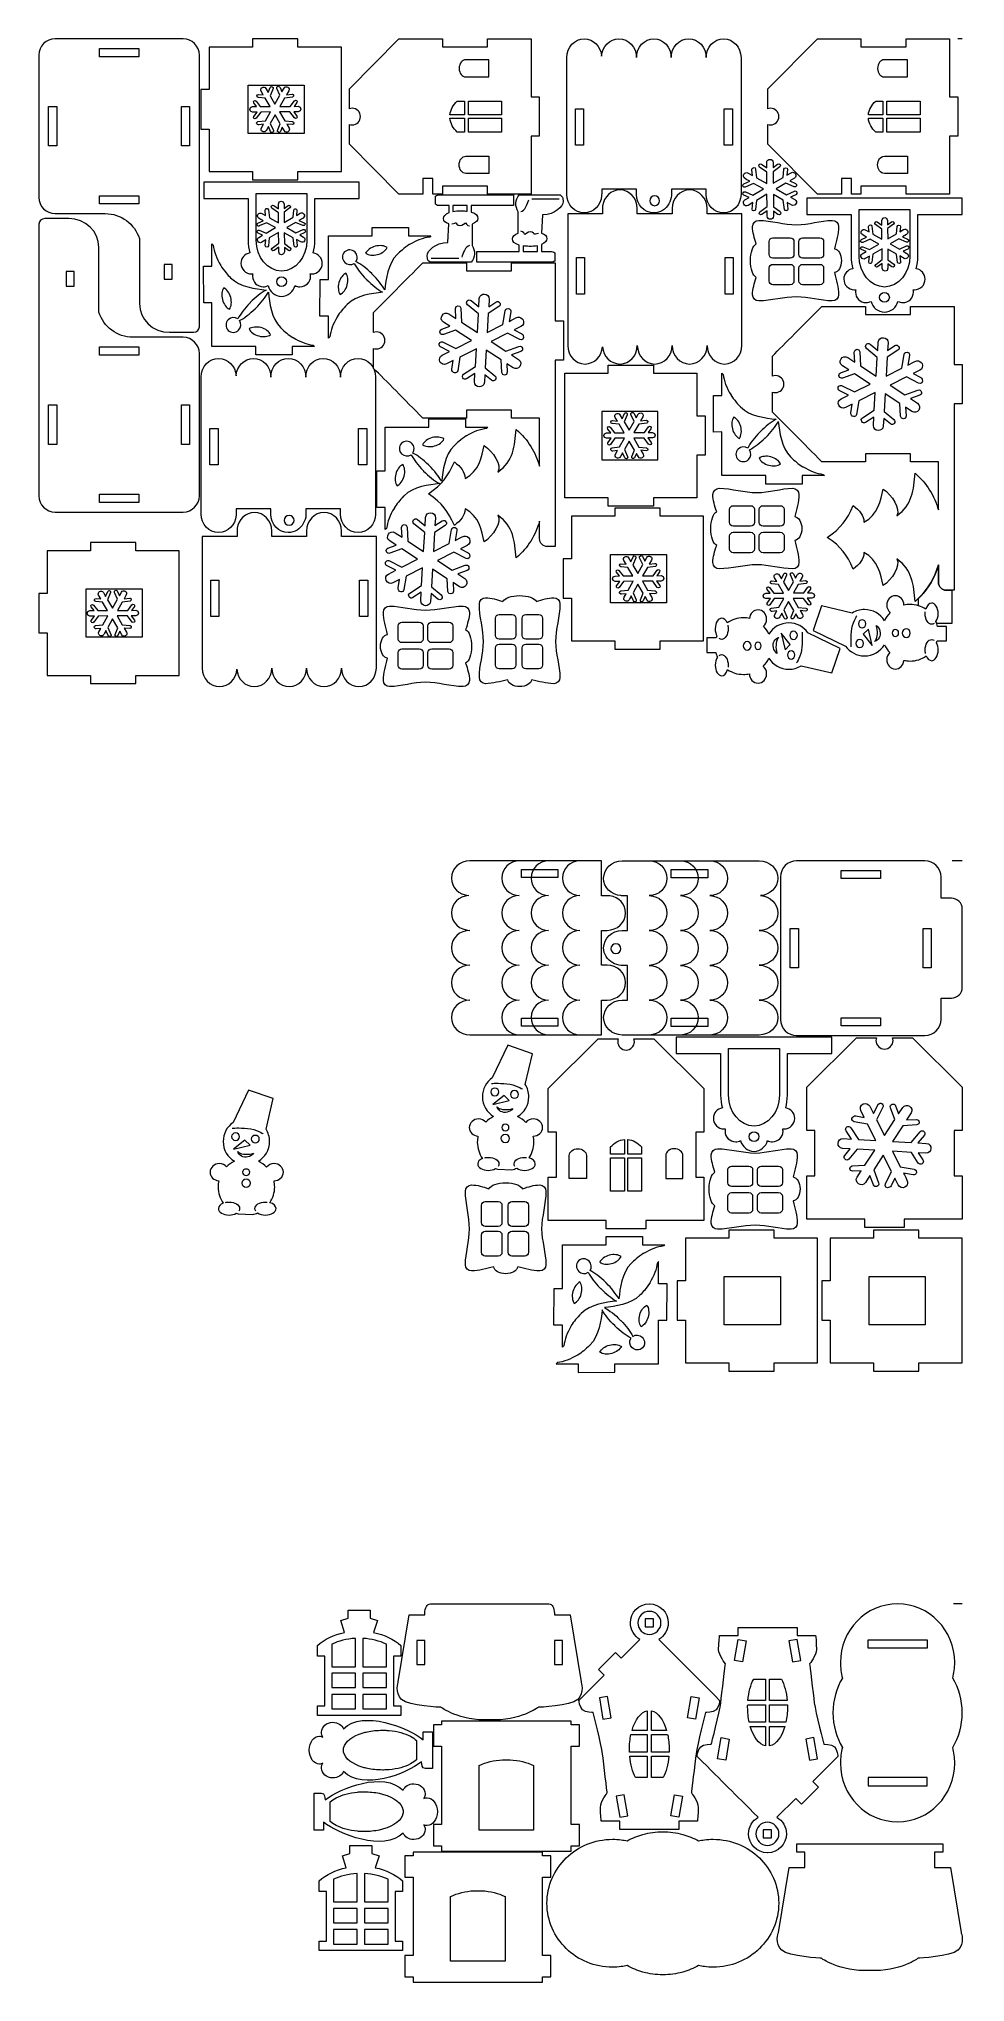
# Model space of a CAD drawing. Header units: centimetres. Extents: x -20.4 to 13.4, y -37.8 to 33.2.
import ezdxf

# ---------------------------------------------------------------- set-up
doc = ezdxf.new("R2010")
doc.units = ezdxf.units.CM
doc.header["$MEASUREMENT"] = 0
doc.layers.add('layer 1', color=7, linetype='Continuous')

msp = doc.modelspace()

# ---------------------------------------------------------------- linework, layer by layer
at = {"layer": 'layer 1', "color": 250, "lineweight": 9}
for points, knots in [([(-17.9623, 26.80808), (-17.9623, 26.80808), (-19.79056, 26.80808), (-19.79056, 26.80808), (-19.79056, 26.80808), (-20.11555, 26.80808), (-20.38144, 27.07397), (-20.38144, 27.39896), (-20.38144, 27.39896), (-20.38144, 27.39896), (-20.38144, 32.59662), (-20.38144, 32.59662), (-20.38144, 32.59662), (-20.38144, 32.92161), (-20.11555, 33.1875), (-19.79056, 33.1875), (-19.79056, 33.1875), (-19.79056, 33.1875), (-15.11262, 33.1875), (-15.11262, 33.1875), (-15.11262, 33.1875), (-14.78763, 33.1875), (-14.52174, 32.92161), (-14.52174, 32.59662), (-14.52174, 32.59662), (-14.52174, 32.59662), (-14.52174, 28.50232), (-14.52174, 28.50232), (-14.52174, 28.50232), (-14.52174, 28.50232), (-14.52174, 27.39896), (-14.52174, 27.39896), (-14.52174, 27.39896), (-14.52174, 27.39896), (-14.52174, 22.67562), (-14.52174, 22.67562), (-14.52174, 22.67562), (-14.52174, 22.56334), (-14.61769, 22.47149), (-14.73498, 22.47149), (-14.73498, 22.47149), (-14.73498, 22.47149), (-15.61673, 22.47149), (-15.61673, 22.47149), (-15.61673, 22.47149), (-16.21898, 22.47149), (-16.71172, 22.94319), (-16.71172, 23.51973), (-16.71172, 23.51973), (-16.71172, 23.51973), (-16.71172, 25.89408), (-16.71172, 25.89408), (-16.71172, 25.89408), (-16.88032, 26.42404), (-17.37655, 26.80808), (-17.9623, 26.80808)], [0, 0, 0, 0, 0.06666667, 0.06666667, 0.06666667, 0.06666667, 0.13333333, 0.13333333, 0.13333333, 0.13333333, 0.2, 0.2, 0.2, 0.2, 0.26666667, 0.26666667, 0.26666667, 0.26666667, 0.33333333, 0.33333333, 0.33333333, 0.33333333, 0.4, 0.4, 0.4, 0.4, 0.46666667, 0.46666667, 0.46666667, 0.46666667, 0.53333333, 0.53333333, 0.53333333, 0.53333333, 0.6, 0.6, 0.6, 0.6, 0.66666667, 0.66666667, 0.66666667, 0.66666667, 0.73333333, 0.73333333, 0.73333333, 0.73333333, 0.8, 0.8, 0.8, 0.8, 0.86666667, 0.86666667, 0.86666667, 0.86666667, 1, 1, 1, 1]), ([(-18.17147, 32.53611), (-18.17147, 32.53611), (-16.73171, 32.53611), (-16.73171, 32.53611), (-16.73171, 32.53611), (-16.73171, 32.53611), (-16.73171, 32.83611), (-16.73171, 32.83611), (-16.73171, 32.83611), (-16.73171, 32.83611), (-18.17147, 32.83611), (-18.17147, 32.83611), (-18.17147, 32.83611), (-18.17147, 32.83611), (-18.17147, 32.53611), (-18.17147, 32.53611)], [0, 0, 0, 0, 0.2, 0.2, 0.2, 0.2, 0.4, 0.4, 0.4, 0.4, 0.6, 0.6, 0.6, 0.6, 1, 1, 1, 1]), ([(-9.34064, 30.61339), (-9.34064, 30.61339), (-9.34064, 28.33928), (-9.34064, 28.33928), (-9.34064, 28.33928), (-9.34064, 28.33928), (-10.92308, 28.33928), (-10.92308, 28.33928), (-10.92308, 28.33928), (-10.92308, 28.33928), (-10.92308, 28.03928), (-10.92308, 28.03928), (-10.92308, 28.03928), (-10.92308, 28.03928), (-12.5821, 28.03928), (-12.5821, 28.03928), (-12.5821, 28.03928), (-12.5821, 28.03928), (-12.5821, 28.33928), (-12.5821, 28.33928), (-12.5821, 28.33928), (-12.5821, 28.33928), (-14.16455, 28.33928), (-14.16455, 28.33928), (-14.16455, 28.33928), (-14.16455, 28.33928), (-14.16455, 29.89351), (-14.16455, 29.89351), (-14.16455, 29.89351), (-14.16455, 29.89351), (-14.46455, 29.89351), (-14.46455, 29.89351), (-14.46455, 29.89351), (-14.46455, 29.89351), (-14.46455, 31.33327), (-14.46455, 31.33327), (-14.46455, 31.33327), (-14.46455, 31.33327), (-14.16455, 31.33327), (-14.16455, 31.33327), (-14.16455, 31.33327), (-14.16455, 31.33327), (-14.16455, 32.8875), (-14.16455, 32.8875), (-14.16455, 32.8875), (-14.16455, 32.8875), (-12.5821, 32.8875), (-12.5821, 32.8875), (-12.5821, 32.8875), (-12.5821, 32.8875), (-12.5821, 33.1875), (-12.5821, 33.1875), (-12.5821, 33.1875), (-12.5821, 33.1875), (-10.92308, 33.1875), (-10.92308, 33.1875), (-10.92308, 33.1875), (-10.92308, 33.1875), (-10.92308, 32.8875), (-10.92308, 32.8875), (-10.92308, 32.8875), (-10.92308, 32.8875), (-9.34064, 32.8875), (-9.34064, 32.8875), (-9.34064, 32.8875), (-9.34064, 32.8875), (-9.34064, 30.61339), (-9.34064, 30.61339)], [0, 0, 0, 0, 0.05555556, 0.05555556, 0.05555556, 0.05555556, 0.11111111, 0.11111111, 0.11111111, 0.11111111, 0.16666667, 0.16666667, 0.16666667, 0.16666667, 0.22222222, 0.22222222, 0.22222222, 0.22222222, 0.27777778, 0.27777778, 0.27777778, 0.27777778, 0.33333333, 0.33333333, 0.33333333, 0.33333333, 0.38888889, 0.38888889, 0.38888889, 0.38888889, 0.44444444, 0.44444444, 0.44444444, 0.44444444, 0.5, 0.5, 0.5, 0.5, 0.55555556, 0.55555556, 0.55555556, 0.55555556, 0.61111111, 0.61111111, 0.61111111, 0.61111111, 0.66666667, 0.66666667, 0.66666667, 0.66666667, 0.72222222, 0.72222222, 0.72222222, 0.72222222, 0.77777778, 0.77777778, 0.77777778, 0.77777778, 0.83333333, 0.83333333, 0.83333333, 0.83333333, 0.88888889, 0.88888889, 0.88888889, 0.88888889, 1, 1, 1, 1]), ([(-7.23742, 33.1875), (-7.23742, 33.1875), (-9.04858, 31.36168), (-9.04858, 31.36168), (-9.04858, 31.36168), (-9.04858, 31.36168), (-9.04858, 30.6355), (-9.04858, 30.6355), (-9.04858, 30.6355), (-9.01683, 30.64676), (-8.98266, 30.65291), (-8.94706, 30.65291), (-8.94706, 30.65291), (-8.77934, 30.65291), (-8.64333, 30.5169), (-8.64333, 30.34918), (-8.64333, 30.34918), (-8.64333, 30.18146), (-8.77934, 30.04545), (-8.94706, 30.04545), (-8.94706, 30.04545), (-8.98266, 30.04545), (-9.01683, 30.0516), (-9.04858, 30.06286), (-9.04858, 30.06286), (-9.04858, 30.06286), (-9.04858, 29.33668), (-9.04858, 29.33668), (-9.04858, 29.33668), (-9.04858, 29.33668), (-7.23742, 27.51086), (-7.23742, 27.51086), (-7.23742, 27.51086), (-7.23742, 27.51086), (-6.36228, 27.51086), (-6.36228, 27.51086), (-6.36228, 27.51086), (-6.36228, 27.51086), (-6.36228, 28.08476), (-6.36228, 28.08476), (-6.36228, 28.08476), (-6.36228, 28.08476), (-6.00606, 28.08476), (-6.00606, 28.08476), (-6.00606, 28.08476), (-6.00606, 28.08476), (-6.00606, 27.51086), (-6.00606, 27.51086), (-6.00606, 27.51086), (-6.00606, 27.51086), (-5.64997, 27.51086), (-5.64997, 27.51086), (-5.64997, 27.51086), (-5.64997, 27.51086), (-5.64997, 27.80625), (-5.64997, 27.80625), (-5.64997, 27.80625), (-5.64997, 27.80625), (-4.00097, 27.80625), (-4.00097, 27.80625), (-4.00097, 27.80625), (-4.00097, 27.80625), (-4.00097, 27.51086), (-4.00097, 27.51086), (-4.00097, 27.51086), (-4.00097, 27.51086), (-2.41351, 27.51086), (-2.41351, 27.51086), (-2.41351, 27.51086), (-2.41351, 27.51086), (-2.41351, 29.6293), (-2.41351, 29.6293), (-2.41351, 29.6293), (-2.41351, 29.6293), (-2.11351, 29.6293), (-2.11351, 29.6293), (-2.11351, 29.6293), (-2.11351, 29.6293), (-2.11351, 31.06906), (-2.11351, 31.06906), (-2.11351, 31.06906), (-2.11351, 31.06906), (-2.41351, 31.06906), (-2.41351, 31.06906), (-2.41351, 31.06906), (-2.41351, 31.06906), (-2.41351, 33.1875), (-2.41351, 33.1875), (-2.41351, 33.1875), (-2.41351, 33.1875), (-4.00097, 33.1875), (-4.00097, 33.1875), (-4.00097, 33.1875), (-4.00097, 33.1875), (-4.00097, 32.89211), (-4.00097, 32.89211), (-4.00097, 32.89211), (-4.00097, 32.89211), (-5.64997, 32.89211), (-5.64997, 32.89211), (-5.64997, 32.89211), (-5.64997, 32.89211), (-5.64997, 33.1875), (-5.64997, 33.1875), (-5.64997, 33.1875), (-5.64997, 33.1875), (-7.23742, 33.1875), (-7.23742, 33.1875)], [0, 0, 0, 0, 0.03571429, 0.03571429, 0.03571429, 0.03571429, 0.07142857, 0.07142857, 0.07142857, 0.07142857, 0.10714286, 0.10714286, 0.10714286, 0.10714286, 0.14285714, 0.14285714, 0.14285714, 0.14285714, 0.17857143, 0.17857143, 0.17857143, 0.17857143, 0.21428571, 0.21428571, 0.21428571, 0.21428571, 0.25, 0.25, 0.25, 0.25, 0.28571429, 0.28571429, 0.28571429, 0.28571429, 0.32142857, 0.32142857, 0.32142857, 0.32142857, 0.35714286, 0.35714286, 0.35714286, 0.35714286, 0.39285714, 0.39285714, 0.39285714, 0.39285714, 0.42857143, 0.42857143, 0.42857143, 0.42857143, 0.46428571, 0.46428571, 0.46428571, 0.46428571, 0.5, 0.5, 0.5, 0.5, 0.53571429, 0.53571429, 0.53571429, 0.53571429, 0.57142857, 0.57142857, 0.57142857, 0.57142857, 0.60714286, 0.60714286, 0.60714286, 0.60714286, 0.64285714, 0.64285714, 0.64285714, 0.64285714, 0.67857143, 0.67857143, 0.67857143, 0.67857143, 0.71428571, 0.71428571, 0.71428571, 0.71428571, 0.75, 0.75, 0.75, 0.75, 0.78571429, 0.78571429, 0.78571429, 0.78571429, 0.82142857, 0.82142857, 0.82142857, 0.82142857, 0.85714286, 0.85714286, 0.85714286, 0.85714286, 0.89285714, 0.89285714, 0.89285714, 0.89285714, 0.92857143, 0.92857143, 0.92857143, 0.92857143, 1, 1, 1, 1]), ([(-1.11138, 32.5101), (-1.11138, 32.5101), (-1.11138, 27.50701), (-1.11138, 27.50701), (-1.11138, 27.50701), (-1.11138, 27.13296), (-0.82641, 26.82961), (-0.47503, 26.82961), (-0.47503, 26.82961), (-0.13804, 26.82961), (0.13787, 27.10861), (0.15991, 27.46141), (0.15991, 27.46141), (0.16108, 27.44261), (0.16377, 27.62395), (0.16561, 27.70194), (0.16561, 27.70194), (0.16561, 27.70194), (1.4312, 27.70194), (1.4312, 27.70194), (1.4312, 27.70194), (1.4312, 27.70194), (1.4312, 27.50701), (1.4312, 27.50701), (1.4312, 27.50701), (1.4312, 27.13296), (1.71617, 26.82961), (2.06755, 26.82961), (2.06755, 26.82961), (2.3009, 26.82961), (2.50518, 26.96334), (2.61585, 27.16277), (2.61585, 27.16277), (2.66087, 27.24388), (2.71102, 27.37246), (2.71102, 27.46712), (2.71102, 27.46712), (2.71102, 27.46712), (2.71102, 27.70194), (2.71102, 27.70194), (2.71102, 27.70194), (2.71102, 27.70194), (3.97661, 27.70194), (3.97661, 27.70194), (3.97661, 27.70194), (3.97661, 27.70194), (3.97661, 27.50701), (3.97661, 27.50701), (3.97661, 27.50701), (3.97661, 27.13296), (4.26158, 26.82961), (4.61297, 26.82961), (4.61297, 26.82961), (4.96435, 26.82961), (5.24932, 27.13296), (5.24932, 27.50701), (5.24932, 27.50701), (5.24932, 27.50701), (5.24932, 32.5101), (5.24932, 32.5101), (5.24932, 32.5101), (5.24932, 32.88415), (4.96435, 33.1875), (4.61297, 33.1875), (4.61297, 33.1875), (4.26158, 33.1875), (3.97661, 32.88415), (3.97661, 32.5101), (3.97661, 32.5101), (3.97661, 32.88415), (3.69164, 33.1875), (3.34026, 33.1875), (3.34026, 33.1875), (2.98888, 33.1875), (2.70391, 32.88415), (2.70391, 32.5101), (2.70391, 32.5101), (2.70391, 32.88415), (2.41894, 33.1875), (2.06755, 33.1875), (2.06755, 33.1875), (1.71617, 33.1875), (1.4312, 32.88415), (1.4312, 32.5101), (1.4312, 32.5101), (1.4312, 32.88415), (1.14623, 33.1875), (0.79484, 33.1875), (0.79484, 33.1875), (0.45786, 33.1875), (0.18195, 32.9085), (0.15991, 32.5557), (0.15991, 32.5557), (0.13787, 32.9085), (-0.13804, 33.1875), (-0.47503, 33.1875), (-0.47503, 33.1875), (-0.82641, 33.1875), (-1.11138, 32.88415), (-1.11138, 32.5101)], [0, 0, 0, 0, 0.03846154, 0.03846154, 0.03846154, 0.03846154, 0.07692308, 0.07692308, 0.07692308, 0.07692308, 0.11538462, 0.11538462, 0.11538462, 0.11538462, 0.15384615, 0.15384615, 0.15384615, 0.15384615, 0.19230769, 0.19230769, 0.19230769, 0.19230769, 0.23076923, 0.23076923, 0.23076923, 0.23076923, 0.26923077, 0.26923077, 0.26923077, 0.26923077, 0.30769231, 0.30769231, 0.30769231, 0.30769231, 0.34615385, 0.34615385, 0.34615385, 0.34615385, 0.38461538, 0.38461538, 0.38461538, 0.38461538, 0.42307692, 0.42307692, 0.42307692, 0.42307692, 0.46153846, 0.46153846, 0.46153846, 0.46153846, 0.5, 0.5, 0.5, 0.5, 0.53846154, 0.53846154, 0.53846154, 0.53846154, 0.57692308, 0.57692308, 0.57692308, 0.57692308, 0.61538462, 0.61538462, 0.61538462, 0.61538462, 0.65384615, 0.65384615, 0.65384615, 0.65384615, 0.69230769, 0.69230769, 0.69230769, 0.69230769, 0.73076923, 0.73076923, 0.73076923, 0.73076923, 0.76923077, 0.76923077, 0.76923077, 0.76923077, 0.80769231, 0.80769231, 0.80769231, 0.80769231, 0.84615385, 0.84615385, 0.84615385, 0.84615385, 0.88461538, 0.88461538, 0.88461538, 0.88461538, 0.92307692, 0.92307692, 0.92307692, 0.92307692, 1, 1, 1, 1]), ([(8.03802, 33.1875), (8.03802, 33.1875), (6.22686, 31.36168), (6.22686, 31.36168), (6.22686, 31.36168), (6.22686, 31.36168), (6.22686, 30.6355), (6.22686, 30.6355), (6.22686, 30.6355), (6.25861, 30.64676), (6.29278, 30.65291), (6.32838, 30.65291), (6.32838, 30.65291), (6.4961, 30.65291), (6.63211, 30.5169), (6.63211, 30.34918), (6.63211, 30.34918), (6.63211, 30.18146), (6.4961, 30.04545), (6.32838, 30.04545), (6.32838, 30.04545), (6.29278, 30.04545), (6.25861, 30.0516), (6.22686, 30.06286), (6.22686, 30.06286), (6.22686, 30.06286), (6.22686, 29.33668), (6.22686, 29.33668), (6.22686, 29.33668), (6.22686, 29.33668), (8.03802, 27.51086), (8.03802, 27.51086), (8.03802, 27.51086), (8.03802, 27.51086), (8.92316, 27.51086), (8.92316, 27.51086), (8.92316, 27.51086), (8.92316, 27.51086), (8.92316, 28.08476), (8.92316, 28.08476), (8.92316, 28.08476), (8.92316, 28.08476), (9.27938, 28.08476), (9.27938, 28.08476), (9.27938, 28.08476), (9.27938, 28.08476), (9.27938, 27.51086), (9.27938, 27.51086), (9.27938, 27.51086), (9.27938, 27.51086), (9.62547, 27.51086), (9.62547, 27.51086), (9.62547, 27.51086), (9.62547, 27.51086), (9.62547, 27.80625), (9.62547, 27.80625), (9.62547, 27.80625), (9.62547, 27.80625), (11.27447, 27.80625), (11.27447, 27.80625), (11.27447, 27.80625), (11.27447, 27.80625), (11.27447, 27.51086), (11.27447, 27.51086), (11.27447, 27.51086), (11.27447, 27.51086), (12.86193, 27.51086), (12.86193, 27.51086), (12.86193, 27.51086), (12.86193, 27.51086), (12.86193, 29.6293), (12.86193, 29.6293), (12.86193, 29.6293), (12.86193, 29.6293), (13.16193, 29.6293), (13.16193, 29.6293), (13.16193, 29.6293), (13.16193, 29.6293), (13.16193, 31.06906), (13.16193, 31.06906), (13.16193, 31.06906), (13.16193, 31.06906), (12.86193, 31.06906), (12.86193, 31.06906), (12.86193, 31.06906), (12.86193, 31.06906), (12.86193, 33.1875), (12.86193, 33.1875), (12.86193, 33.1875), (12.86193, 33.1875), (11.27447, 33.1875), (11.27447, 33.1875), (11.27447, 33.1875), (11.27447, 33.1875), (11.27447, 32.89211), (11.27447, 32.89211), (11.27447, 32.89211), (11.27447, 32.89211), (9.62547, 32.89211), (9.62547, 32.89211), (9.62547, 32.89211), (9.62547, 32.89211), (9.62547, 33.1875), (9.62547, 33.1875), (9.62547, 33.1875), (9.62547, 33.1875), (8.03802, 33.1875), (8.03802, 33.1875)], [0, 0, 0, 0, 0.03571429, 0.03571429, 0.03571429, 0.03571429, 0.07142857, 0.07142857, 0.07142857, 0.07142857, 0.10714286, 0.10714286, 0.10714286, 0.10714286, 0.14285714, 0.14285714, 0.14285714, 0.14285714, 0.17857143, 0.17857143, 0.17857143, 0.17857143, 0.21428571, 0.21428571, 0.21428571, 0.21428571, 0.25, 0.25, 0.25, 0.25, 0.28571429, 0.28571429, 0.28571429, 0.28571429, 0.32142857, 0.32142857, 0.32142857, 0.32142857, 0.35714286, 0.35714286, 0.35714286, 0.35714286, 0.39285714, 0.39285714, 0.39285714, 0.39285714, 0.42857143, 0.42857143, 0.42857143, 0.42857143, 0.46428571, 0.46428571, 0.46428571, 0.46428571, 0.5, 0.5, 0.5, 0.5, 0.53571429, 0.53571429, 0.53571429, 0.53571429, 0.57142857, 0.57142857, 0.57142857, 0.57142857, 0.60714286, 0.60714286, 0.60714286, 0.60714286, 0.64285714, 0.64285714, 0.64285714, 0.64285714, 0.67857143, 0.67857143, 0.67857143, 0.67857143, 0.71428571, 0.71428571, 0.71428571, 0.71428571, 0.75, 0.75, 0.75, 0.75, 0.78571429, 0.78571429, 0.78571429, 0.78571429, 0.82142857, 0.82142857, 0.82142857, 0.82142857, 0.85714286, 0.85714286, 0.85714286, 0.85714286, 0.89285714, 0.89285714, 0.89285714, 0.89285714, 0.92857143, 0.92857143, 0.92857143, 0.92857143, 1, 1, 1, 1]), ([(-5.04021, 32.10924), (-5.04021, 32.28173), (-4.92937, 32.42283), (-4.79388, 32.42283), (-4.79388, 32.42283), (-4.79388, 32.42283), (-3.95115, 32.42283), (-3.95115, 32.42283), (-3.95115, 32.42283), (-3.95115, 32.42283), (-3.95115, 31.79567), (-3.95115, 31.79567), (-3.95115, 31.79567), (-3.95115, 31.79567), (-4.79388, 31.79567), (-4.79388, 31.79567), (-4.79388, 31.79567), (-4.92937, 31.79567), (-5.04021, 31.93677), (-5.04021, 32.10924)], [0, 0, 0, 0, 0.16666667, 0.16666667, 0.16666667, 0.16666667, 0.33333333, 0.33333333, 0.33333333, 0.33333333, 0.5, 0.5, 0.5, 0.5, 0.66666667, 0.66666667, 0.66666667, 0.66666667, 1, 1, 1, 1]), ([(10.23523, 32.10924), (10.23523, 32.28173), (10.34607, 32.42283), (10.48156, 32.42283), (10.48156, 32.42283), (10.48156, 32.42283), (11.32429, 32.42283), (11.32429, 32.42283), (11.32429, 32.42283), (11.32429, 32.42283), (11.32429, 31.79567), (11.32429, 31.79567), (11.32429, 31.79567), (11.32429, 31.79567), (10.48156, 31.79567), (10.48156, 31.79567), (10.48156, 31.79567), (10.34607, 31.79567), (10.23523, 31.93677), (10.23523, 32.10924)], [0, 0, 0, 0, 0.16666667, 0.16666667, 0.16666667, 0.16666667, 0.33333333, 0.33333333, 0.33333333, 0.33333333, 0.5, 0.5, 0.5, 0.5, 0.66666667, 0.66666667, 0.66666667, 0.66666667, 1, 1, 1, 1]), ([(-12.74129, 30.61339), (-12.74129, 30.61339), (-12.74129, 29.73025), (-12.74129, 29.73025), (-12.74129, 29.73025), (-12.74129, 29.73025), (-10.69614, 29.73025), (-10.69614, 29.73025), (-10.69614, 29.73025), (-10.69614, 29.73025), (-10.69614, 30.61339), (-10.69614, 30.61339), (-10.69614, 30.61339), (-10.69614, 30.61339), (-10.69614, 31.49653), (-10.69614, 31.49653), (-10.69614, 31.49653), (-10.69614, 31.49653), (-12.74129, 31.49653), (-12.74129, 31.49653), (-12.74129, 31.49653), (-12.74129, 31.49653), (-12.74129, 30.61339), (-12.74129, 30.61339)], [0, 0, 0, 0, 0.14285714, 0.14285714, 0.14285714, 0.14285714, 0.28571429, 0.28571429, 0.28571429, 0.28571429, 0.42857143, 0.42857143, 0.42857143, 0.42857143, 0.57142857, 0.57142857, 0.57142857, 0.57142857, 0.71428571, 0.71428571, 0.71428571, 0.71428571, 1, 1, 1, 1]), ([(-19.7257, 29.27791), (-19.7257, 29.27791), (-19.7257, 30.71767), (-19.7257, 30.71767), (-19.7257, 30.71767), (-19.7257, 30.71767), (-20.0257, 30.71767), (-20.0257, 30.71767), (-20.0257, 30.71767), (-20.0257, 30.71767), (-20.0257, 29.27791), (-20.0257, 29.27791), (-20.0257, 29.27791), (-20.0257, 29.27791), (-19.7257, 29.27791), (-19.7257, 29.27791)], [0, 0, 0, 0, 0.2, 0.2, 0.2, 0.2, 0.4, 0.4, 0.4, 0.4, 0.6, 0.6, 0.6, 0.6, 1, 1, 1, 1]), ([(-15.17748, 30.71767), (-15.17748, 30.71767), (-15.17748, 29.27791), (-15.17748, 29.27791), (-15.17748, 29.27791), (-15.17748, 29.27791), (-14.87748, 29.27791), (-14.87748, 29.27791), (-14.87748, 29.27791), (-14.87748, 29.27791), (-14.87748, 30.71767), (-14.87748, 30.71767), (-14.87748, 30.71767), (-14.87748, 30.71767), (-15.17748, 30.71767), (-15.17748, 30.71767)], [0, 0, 0, 0, 0.2, 0.2, 0.2, 0.2, 0.4, 0.4, 0.4, 0.4, 0.6, 0.6, 0.6, 0.6, 1, 1, 1, 1]), ([(-5.37788, 30.41026), (-5.37788, 30.41026), (-4.84367, 30.41026), (-4.84367, 30.41026), (-4.84367, 30.41026), (-4.84367, 30.41026), (-4.84367, 30.91274), (-4.84367, 30.91274), (-4.84367, 30.91274), (-4.84367, 30.91274), (-5.1078, 30.91274), (-5.1078, 30.91274), (-5.1078, 30.91274), (-5.25941, 30.77525), (-5.35795, 30.6011), (-5.37788, 30.41026)], [0, 0, 0, 0, 0.2, 0.2, 0.2, 0.2, 0.4, 0.4, 0.4, 0.4, 0.6, 0.6, 0.6, 0.6, 1, 1, 1, 1]), ([(-4.70313, 30.41026), (-4.70313, 30.41026), (-3.49138, 30.41026), (-3.49138, 30.41026), (-3.49138, 30.41026), (-3.49138, 30.41026), (-3.49138, 30.91274), (-3.49138, 30.91274), (-3.49138, 30.91274), (-3.49138, 30.91274), (-4.70313, 30.91274), (-4.70313, 30.91274), (-4.70313, 30.91274), (-4.70313, 30.91274), (-4.70313, 30.41026), (-4.70313, 30.41026)], [0, 0, 0, 0, 0.2, 0.2, 0.2, 0.2, 0.4, 0.4, 0.4, 0.4, 0.6, 0.6, 0.6, 0.6, 1, 1, 1, 1]), ([(-0.79513, 30.63274), (-0.79513, 30.63274), (-0.79513, 29.30052), (-0.79513, 29.30052), (-0.79513, 29.30052), (-0.79513, 29.30052), (-0.49515, 29.30052), (-0.49515, 29.30052), (-0.49515, 29.30052), (-0.49515, 29.30052), (-0.49514, 30.63274), (-0.49514, 30.63274), (-0.49514, 30.63274), (-0.49514, 30.63274), (-0.79513, 30.63274), (-0.79513, 30.63274)], [0, 0, 0, 0, 0.2, 0.2, 0.2, 0.2, 0.4, 0.4, 0.4, 0.4, 0.6, 0.6, 0.6, 0.6, 1, 1, 1, 1]), ([(4.63307, 30.63274), (4.63307, 30.63274), (4.63307, 29.30052), (4.63307, 29.30052), (4.63307, 29.30052), (4.63307, 29.30052), (4.93305, 29.30052), (4.93305, 29.30052), (4.93305, 29.30052), (4.93305, 29.30052), (4.93306, 30.63274), (4.93306, 30.63274), (4.93306, 30.63274), (4.93306, 30.63274), (4.63307, 30.63274), (4.63307, 30.63274)], [0, 0, 0, 0, 0.2, 0.2, 0.2, 0.2, 0.4, 0.4, 0.4, 0.4, 0.6, 0.6, 0.6, 0.6, 1, 1, 1, 1]), ([(9.89756, 30.41026), (9.89756, 30.41026), (10.43177, 30.41026), (10.43177, 30.41026), (10.43177, 30.41026), (10.43177, 30.41026), (10.43177, 30.91274), (10.43177, 30.91274), (10.43177, 30.91274), (10.43177, 30.91274), (10.16764, 30.91274), (10.16764, 30.91274), (10.16764, 30.91274), (10.01603, 30.77525), (9.91749, 30.6011), (9.89756, 30.41026)], [0, 0, 0, 0, 0.2, 0.2, 0.2, 0.2, 0.4, 0.4, 0.4, 0.4, 0.6, 0.6, 0.6, 0.6, 1, 1, 1, 1]), ([(10.57231, 30.41026), (10.57231, 30.41026), (11.78406, 30.41026), (11.78406, 30.41026), (11.78406, 30.41026), (11.78406, 30.41026), (11.78406, 30.91274), (11.78406, 30.91274), (11.78406, 30.91274), (11.78406, 30.91274), (10.57231, 30.91274), (10.57231, 30.91274), (10.57231, 30.91274), (10.57231, 30.91274), (10.57231, 30.41026), (10.57231, 30.41026)], [0, 0, 0, 0, 0.2, 0.2, 0.2, 0.2, 0.4, 0.4, 0.4, 0.4, 0.6, 0.6, 0.6, 0.6, 1, 1, 1, 1]), ([(-4.84367, 29.78563), (-4.84367, 29.78563), (-4.84367, 30.2881), (-4.84367, 30.2881), (-4.84367, 30.2881), (-4.84367, 30.2881), (-5.37788, 30.2881), (-5.37788, 30.2881), (-5.37788, 30.2881), (-5.35795, 30.09727), (-5.25941, 29.92313), (-5.10779, 29.78563), (-5.10779, 29.78563), (-5.10779, 29.78563), (-4.84367, 29.78563), (-4.84367, 29.78563)], [0, 0, 0, 0, 0.2, 0.2, 0.2, 0.2, 0.4, 0.4, 0.4, 0.4, 0.6, 0.6, 0.6, 0.6, 1, 1, 1, 1]), ([(-4.70313, 30.2881), (-4.70313, 30.2881), (-4.70313, 29.78563), (-4.70313, 29.78563), (-4.70313, 29.78563), (-4.70313, 29.78563), (-3.49138, 29.78563), (-3.49138, 29.78563), (-3.49138, 29.78563), (-3.49138, 29.78563), (-3.49138, 30.2881), (-3.49138, 30.2881), (-3.49138, 30.2881), (-3.49138, 30.2881), (-4.70313, 30.2881), (-4.70313, 30.2881)], [0, 0, 0, 0, 0.2, 0.2, 0.2, 0.2, 0.4, 0.4, 0.4, 0.4, 0.6, 0.6, 0.6, 0.6, 1, 1, 1, 1]), ([(10.43177, 29.78563), (10.43177, 29.78563), (10.43177, 30.2881), (10.43177, 30.2881), (10.43177, 30.2881), (10.43177, 30.2881), (9.89756, 30.2881), (9.89756, 30.2881), (9.89756, 30.2881), (9.91749, 30.09727), (10.01603, 29.92313), (10.16765, 29.78563), (10.16765, 29.78563), (10.16765, 29.78563), (10.43177, 29.78563), (10.43177, 29.78563)], [0, 0, 0, 0, 0.2, 0.2, 0.2, 0.2, 0.4, 0.4, 0.4, 0.4, 0.6, 0.6, 0.6, 0.6, 1, 1, 1, 1]), ([(10.57231, 30.2881), (10.57231, 30.2881), (10.57231, 29.78563), (10.57231, 29.78563), (10.57231, 29.78563), (10.57231, 29.78563), (11.78406, 29.78563), (11.78406, 29.78563), (11.78406, 29.78563), (11.78406, 29.78563), (11.78406, 30.2881), (11.78406, 30.2881), (11.78406, 30.2881), (11.78406, 30.2881), (10.57231, 30.2881), (10.57231, 30.2881)], [0, 0, 0, 0, 0.2, 0.2, 0.2, 0.2, 0.4, 0.4, 0.4, 0.4, 0.6, 0.6, 0.6, 0.6, 1, 1, 1, 1]), ([(-5.04021, 28.58912), (-5.04021, 28.41663), (-4.92937, 28.27553), (-4.79388, 28.27553), (-4.79388, 28.27553), (-4.79388, 28.27553), (-3.95115, 28.27553), (-3.95115, 28.27553), (-3.95115, 28.27553), (-3.95115, 28.27553), (-3.95115, 28.90269), (-3.95115, 28.90269), (-3.95115, 28.90269), (-3.95115, 28.90269), (-4.79388, 28.90269), (-4.79388, 28.90269), (-4.79388, 28.90269), (-4.92937, 28.90269), (-5.04021, 28.76159), (-5.04021, 28.58912)], [0, 0, 0, 0, 0.16666667, 0.16666667, 0.16666667, 0.16666667, 0.33333333, 0.33333333, 0.33333333, 0.33333333, 0.5, 0.5, 0.5, 0.5, 0.66666667, 0.66666667, 0.66666667, 0.66666667, 1, 1, 1, 1]), ([(10.23523, 28.58912), (10.23523, 28.41663), (10.34607, 28.27553), (10.48156, 28.27553), (10.48156, 28.27553), (10.48156, 28.27553), (11.32429, 28.27553), (11.32429, 28.27553), (11.32429, 28.27553), (11.32429, 28.27553), (11.32429, 28.90269), (11.32429, 28.90269), (11.32429, 28.90269), (11.32429, 28.90269), (10.48156, 28.90269), (10.48156, 28.90269), (10.48156, 28.90269), (10.34607, 28.90269), (10.23523, 28.76159), (10.23523, 28.58912)], [0, 0, 0, 0, 0.16666667, 0.16666667, 0.16666667, 0.16666667, 0.33333333, 0.33333333, 0.33333333, 0.33333333, 0.5, 0.5, 0.5, 0.5, 0.66666667, 0.66666667, 0.66666667, 0.66666667, 1, 1, 1, 1]), ([(-16.73171, 27.45947), (-16.73171, 27.45947), (-18.17147, 27.45947), (-18.17147, 27.45947), (-18.17147, 27.45947), (-18.17147, 27.45947), (-18.17147, 27.15947), (-18.17147, 27.15947), (-18.17147, 27.15947), (-18.17147, 27.15947), (-16.73171, 27.15947), (-16.73171, 27.15947), (-16.73171, 27.15947), (-16.73171, 27.15947), (-16.73171, 27.45947), (-16.73171, 27.45947)], [0, 0, 0, 0, 0.2, 0.2, 0.2, 0.2, 0.4, 0.4, 0.4, 0.4, 0.6, 0.6, 0.6, 0.6, 1, 1, 1, 1]), ([(-3.06074, 27.10152), (-3.06074, 27.10152), (-3.06074, 27.48774), (-3.06074, 27.48774), (-3.06074, 27.48774), (-3.06074, 27.48774), (-3.64464, 27.48774), (-3.64464, 27.48774), (-3.64464, 27.48774), (-3.64464, 27.48774), (-5.77497, 27.48774), (-5.77497, 27.48774), (-5.77497, 27.48774), (-5.84794, 27.48774), (-5.90767, 27.45538), (-5.90767, 27.41583), (-5.90767, 27.41583), (-5.90767, 27.41583), (-5.90767, 27.17343), (-5.90767, 27.17343), (-5.90767, 27.17343), (-5.90767, 27.13388), (-5.84796, 27.10152), (-5.77497, 27.10152), (-5.77497, 27.10152), (-5.77497, 27.10152), (-5.40991, 27.10152), (-5.40991, 27.10152), (-5.40991, 27.10152), (-5.40991, 27.10152), (-5.40991, 26.84095), (-5.40991, 26.84095), (-5.40991, 26.84095), (-5.54926, 26.78258), (-5.6082, 26.69713), (-5.6082, 26.63005), (-5.6082, 26.63005), (-5.6082, 26.51379), (-5.53564, 26.47939), (-5.41927, 26.4288), (-5.41927, 26.4288), (-5.41927, 26.4288), (-5.45438, 25.75491), (-5.45438, 25.75491), (-5.45438, 25.75491), (-5.90906, 25.75491), (-6.20709, 25.44412), (-6.20709, 25.2679), (-6.20709, 25.2679), (-6.20709, 25.09168), (-6.1683, 25.10063), (-6.10042, 25.03056), (-6.10042, 25.03056), (-6.10042, 25.03056), (-4.59674, 25.03056), (-4.59674, 25.03056), (-4.59674, 25.03056), (-4.44436, 25.18786), (-4.45294, 25.46521), (-4.5603, 25.64482), (-4.5603, 25.64482), (-4.5603, 25.64482), (-4.5603, 26.42317), (-4.5603, 26.42317), (-4.5603, 26.42317), (-4.43614, 26.47402), (-4.35797, 26.54787), (-4.35797, 26.63005), (-4.35797, 26.63005), (-4.35797, 26.73166), (-4.42013, 26.81612), (-4.59758, 26.86447), (-4.59758, 26.86447), (-4.59758, 26.86447), (-4.59758, 27.10152), (-4.59758, 27.10152), (-4.59758, 27.10152), (-4.59758, 27.10152), (-3.64464, 27.10152), (-3.64464, 27.10152), (-3.64464, 27.10152), (-3.64464, 27.10152), (-3.06074, 27.10152), (-3.06074, 27.10152)], [0, 0, 0, 0, 0.04545455, 0.04545455, 0.04545455, 0.04545455, 0.09090909, 0.09090909, 0.09090909, 0.09090909, 0.13636364, 0.13636364, 0.13636364, 0.13636364, 0.18181818, 0.18181818, 0.18181818, 0.18181818, 0.22727273, 0.22727273, 0.22727273, 0.22727273, 0.27272727, 0.27272727, 0.27272727, 0.27272727, 0.31818182, 0.31818182, 0.31818182, 0.31818182, 0.36363636, 0.36363636, 0.36363636, 0.36363636, 0.40909091, 0.40909091, 0.40909091, 0.40909091, 0.45454545, 0.45454545, 0.45454545, 0.45454545, 0.5, 0.5, 0.5, 0.5, 0.54545455, 0.54545455, 0.54545455, 0.54545455, 0.59090909, 0.59090909, 0.59090909, 0.59090909, 0.63636364, 0.63636364, 0.63636364, 0.63636364, 0.68181818, 0.68181818, 0.68181818, 0.68181818, 0.72727273, 0.72727273, 0.72727273, 0.72727273, 0.77272727, 0.77272727, 0.77272727, 0.77272727, 0.81818182, 0.81818182, 0.81818182, 0.81818182, 0.86363636, 0.86363636, 0.86363636, 0.86363636, 0.90909091, 0.90909091, 0.90909091, 0.90909091, 1, 1, 1, 1]), ([(-5.26598, 27.10152), (-5.26598, 27.10152), (-4.74151, 27.10152), (-4.74151, 27.10152), (-4.74151, 27.10152), (-4.74151, 27.10152), (-4.74151, 26.8922), (-4.74151, 26.8922), (-4.74151, 26.8922), (-4.80603, 26.90059), (-4.88024, 26.90591), (-4.96529, 26.90774), (-4.96529, 26.90774), (-5.08353, 26.91029), (-5.18312, 26.90113), (-5.26598, 26.88417), (-5.26598, 26.88417), (-5.26598, 26.88417), (-5.26598, 27.10152), (-5.26598, 27.10152)], [0, 0, 0, 0, 0.16666667, 0.16666667, 0.16666667, 0.16666667, 0.33333333, 0.33333333, 0.33333333, 0.33333333, 0.5, 0.5, 0.5, 0.5, 0.66666667, 0.66666667, 0.66666667, 0.66666667, 1, 1, 1, 1]), ([(-4.38901, 25.41678), (-4.38901, 25.41678), (-4.38901, 25.03056), (-4.38901, 25.03056), (-4.38901, 25.03056), (-4.38901, 25.03056), (-3.80511, 25.03056), (-3.80511, 25.03056), (-3.80511, 25.03056), (-3.80511, 25.03056), (-1.67478, 25.03056), (-1.67478, 25.03056), (-1.67478, 25.03056), (-1.60181, 25.03056), (-1.54208, 25.06292), (-1.54208, 25.10247), (-1.54208, 25.10247), (-1.54208, 25.10247), (-1.54208, 25.34487), (-1.54208, 25.34487), (-1.54208, 25.34487), (-1.54208, 25.38442), (-1.60179, 25.41678), (-1.67478, 25.41678), (-1.67478, 25.41678), (-1.67478, 25.41678), (-2.03984, 25.41678), (-2.03984, 25.41678), (-2.03984, 25.41678), (-2.03984, 25.41678), (-2.03984, 25.67735), (-2.03984, 25.67735), (-2.03984, 25.67735), (-1.90049, 25.73572), (-1.84155, 25.82117), (-1.84155, 25.88825), (-1.84155, 25.88825), (-1.84155, 26.00451), (-1.91411, 26.03891), (-2.03048, 26.0895), (-2.03048, 26.0895), (-2.03048, 26.0895), (-1.99537, 26.76339), (-1.99537, 26.76339), (-1.99537, 26.76339), (-1.54069, 26.76339), (-1.24266, 27.07418), (-1.24266, 27.2504), (-1.24266, 27.2504), (-1.24266, 27.42662), (-1.28145, 27.41767), (-1.34933, 27.48774), (-1.34933, 27.48774), (-1.34933, 27.48774), (-2.85301, 27.48774), (-2.85301, 27.48774), (-2.85301, 27.48774), (-3.00539, 27.33044), (-2.99681, 27.05309), (-2.88945, 26.87348), (-2.88945, 26.87348), (-2.88945, 26.87348), (-2.88945, 26.09513), (-2.88945, 26.09513), (-2.88945, 26.09513), (-3.01361, 26.04428), (-3.09178, 25.97043), (-3.09178, 25.88825), (-3.09178, 25.88825), (-3.09178, 25.78664), (-3.02962, 25.70218), (-2.85217, 25.65383), (-2.85217, 25.65383), (-2.85217, 25.65383), (-2.85217, 25.41678), (-2.85217, 25.41678), (-2.85217, 25.41678), (-2.85217, 25.41678), (-3.80511, 25.41678), (-3.80511, 25.41678), (-3.80511, 25.41678), (-3.80511, 25.41678), (-4.38901, 25.41678), (-4.38901, 25.41678)], [0, 0, 0, 0, 0.04545455, 0.04545455, 0.04545455, 0.04545455, 0.09090909, 0.09090909, 0.09090909, 0.09090909, 0.13636364, 0.13636364, 0.13636364, 0.13636364, 0.18181818, 0.18181818, 0.18181818, 0.18181818, 0.22727273, 0.22727273, 0.22727273, 0.22727273, 0.27272727, 0.27272727, 0.27272727, 0.27272727, 0.31818182, 0.31818182, 0.31818182, 0.31818182, 0.36363636, 0.36363636, 0.36363636, 0.36363636, 0.40909091, 0.40909091, 0.40909091, 0.40909091, 0.45454545, 0.45454545, 0.45454545, 0.45454545, 0.5, 0.5, 0.5, 0.5, 0.54545455, 0.54545455, 0.54545455, 0.54545455, 0.59090909, 0.59090909, 0.59090909, 0.59090909, 0.63636364, 0.63636364, 0.63636364, 0.63636364, 0.68181818, 0.68181818, 0.68181818, 0.68181818, 0.72727273, 0.72727273, 0.72727273, 0.72727273, 0.77272727, 0.77272727, 0.77272727, 0.77272727, 0.81818182, 0.81818182, 0.81818182, 0.81818182, 0.86363636, 0.86363636, 0.86363636, 0.86363636, 0.90909091, 0.90909091, 0.90909091, 0.90909091, 1, 1, 1, 1]), ([(-1.07831, 21.99122), (-1.07831, 21.99122), (-1.07831, 26.79938), (-1.07831, 26.79938), (-1.07831, 26.79938), (-1.07831, 26.79938), (0.19868, 26.79938), (0.19868, 26.79938), (0.19868, 26.79938), (0.19868, 26.79938), (0.19868, 27.09565), (0.19868, 27.09565), (0.19868, 27.09565), (0.24465, 27.42165), (0.50889, 27.67171), (0.82791, 27.67171), (0.82791, 27.67171), (1.1793, 27.67171), (1.46427, 27.36836), (1.46427, 26.99431), (1.46427, 26.99431), (1.46427, 26.99431), (1.46427, 26.79938), (1.46427, 26.79938), (1.46427, 26.79938), (1.46427, 26.79938), (2.73698, 26.79938), (2.73698, 26.79938), (2.73698, 26.79938), (2.73698, 26.79938), (2.73698, 26.99431), (2.73698, 26.99431), (2.73698, 26.99431), (2.73698, 27.36836), (3.02195, 27.67171), (3.37333, 27.67171), (3.37333, 27.67171), (3.72471, 27.67171), (4.00968, 27.36836), (4.00968, 26.99431), (4.00968, 26.99431), (4.00968, 26.99431), (4.00968, 26.79938), (4.00968, 26.79938), (4.00968, 26.79938), (4.00968, 26.79938), (5.28239, 26.79938), (5.28239, 26.79938), (5.28239, 26.79938), (5.28239, 26.79938), (5.28239, 21.99122), (5.28239, 21.99122), (5.28239, 21.99122), (5.28239, 21.61717), (4.99742, 21.31382), (4.64604, 21.31382), (4.64604, 21.31382), (4.29465, 21.31382), (4.00968, 21.61717), (4.00968, 21.99122), (4.00968, 21.99122), (4.00968, 21.61717), (3.72471, 21.31382), (3.37333, 21.31382), (3.37333, 21.31382), (3.02195, 21.31382), (2.73698, 21.61717), (2.73698, 21.99122), (2.73698, 21.99122), (2.73698, 21.61717), (2.45201, 21.31382), (2.10062, 21.31382), (2.10062, 21.31382), (1.74924, 21.31382), (1.46427, 21.61717), (1.46427, 21.99122), (1.46427, 21.99122), (1.46427, 21.61717), (1.1793, 21.31382), (0.82791, 21.31382), (0.82791, 21.31382), (0.49093, 21.31382), (0.21502, 21.59282), (0.19298, 21.94562), (0.19298, 21.94562), (0.17094, 21.59282), (-0.10497, 21.31382), (-0.44196, 21.31382), (-0.44196, 21.31382), (-0.79334, 21.31382), (-1.07831, 21.61717), (-1.07831, 21.99122)], [0, 0, 0, 0, 0.04166667, 0.04166667, 0.04166667, 0.04166667, 0.08333333, 0.08333333, 0.08333333, 0.08333333, 0.125, 0.125, 0.125, 0.125, 0.16666667, 0.16666667, 0.16666667, 0.16666667, 0.20833333, 0.20833333, 0.20833333, 0.20833333, 0.25, 0.25, 0.25, 0.25, 0.29166667, 0.29166667, 0.29166667, 0.29166667, 0.33333333, 0.33333333, 0.33333333, 0.33333333, 0.375, 0.375, 0.375, 0.375, 0.41666667, 0.41666667, 0.41666667, 0.41666667, 0.45833333, 0.45833333, 0.45833333, 0.45833333, 0.5, 0.5, 0.5, 0.5, 0.54166667, 0.54166667, 0.54166667, 0.54166667, 0.58333333, 0.58333333, 0.58333333, 0.58333333, 0.625, 0.625, 0.625, 0.625, 0.66666667, 0.66666667, 0.66666667, 0.66666667, 0.70833333, 0.70833333, 0.70833333, 0.70833333, 0.75, 0.75, 0.75, 0.75, 0.79166667, 0.79166667, 0.79166667, 0.79166667, 0.83333333, 0.83333333, 0.83333333, 0.83333333, 0.875, 0.875, 0.875, 0.875, 0.91666667, 0.91666667, 0.91666667, 0.91666667, 1, 1, 1, 1]), ([(2.2784, 27.27544), (2.2784, 27.17569), (2.19751, 27.0948), (2.09776, 27.0948), (2.09776, 27.0948), (1.99801, 27.0948), (1.91712, 27.17569), (1.91712, 27.27544), (1.91712, 27.27544), (1.91712, 27.37519), (1.99801, 27.45608), (2.09776, 27.45608), (2.09776, 27.45608), (2.19751, 27.45608), (2.2784, 27.37519), (2.2784, 27.27544)], [0, 0, 0, 0, 0.2, 0.2, 0.2, 0.2, 0.4, 0.4, 0.4, 0.4, 0.6, 0.6, 0.6, 0.6, 1, 1, 1, 1]), ([(-16.94088, 22.2882), (-16.94088, 22.2882), (-15.11262, 22.2882), (-15.11262, 22.2882), (-15.11262, 22.2882), (-14.78763, 22.2882), (-14.52174, 22.02231), (-14.52174, 21.69732), (-14.52174, 21.69732), (-14.52174, 21.69732), (-14.52174, 16.49966), (-14.52174, 16.49966), (-14.52174, 16.49966), (-14.52174, 16.17467), (-14.78763, 15.90878), (-15.11262, 15.90878), (-15.11262, 15.90878), (-15.11262, 15.90878), (-19.79056, 15.90878), (-19.79056, 15.90878), (-19.79056, 15.90878), (-20.11555, 15.90878), (-20.38144, 16.17467), (-20.38144, 16.49966), (-20.38144, 16.49966), (-20.38144, 16.49966), (-20.38144, 20.59396), (-20.38144, 20.59396), (-20.38144, 20.59396), (-20.38144, 20.59396), (-20.38144, 21.69732), (-20.38144, 21.69732), (-20.38144, 21.69732), (-20.38144, 21.69732), (-20.38144, 26.42066), (-20.38144, 26.42066), (-20.38144, 26.42066), (-20.38144, 26.53294), (-20.28549, 26.62479), (-20.1682, 26.62479), (-20.1682, 26.62479), (-20.1682, 26.62479), (-19.28645, 26.62479), (-19.28645, 26.62479), (-19.28645, 26.62479), (-18.6842, 26.62479), (-18.19146, 26.15309), (-18.19146, 25.57655), (-18.19146, 25.57655), (-18.19146, 25.57655), (-18.19146, 23.2022), (-18.19146, 23.2022), (-18.19146, 23.2022), (-18.02286, 22.67224), (-17.52663, 22.2882), (-16.94088, 22.2882)], [0, 0, 0, 0, 0.06666667, 0.06666667, 0.06666667, 0.06666667, 0.13333333, 0.13333333, 0.13333333, 0.13333333, 0.2, 0.2, 0.2, 0.2, 0.26666667, 0.26666667, 0.26666667, 0.26666667, 0.33333333, 0.33333333, 0.33333333, 0.33333333, 0.4, 0.4, 0.4, 0.4, 0.46666667, 0.46666667, 0.46666667, 0.46666667, 0.53333333, 0.53333333, 0.53333333, 0.53333333, 0.6, 0.6, 0.6, 0.6, 0.66666667, 0.66666667, 0.66666667, 0.66666667, 0.73333333, 0.73333333, 0.73333333, 0.73333333, 0.8, 0.8, 0.8, 0.8, 0.86666667, 0.86666667, 0.86666667, 0.86666667, 1, 1, 1, 1]), ([(-2.18377, 25.41678), (-2.18377, 25.41678), (-2.70824, 25.41678), (-2.70824, 25.41678), (-2.70824, 25.41678), (-2.70824, 25.41678), (-2.70824, 25.6261), (-2.70824, 25.6261), (-2.70824, 25.6261), (-2.64372, 25.61771), (-2.56951, 25.61239), (-2.48446, 25.61056), (-2.48446, 25.61056), (-2.36622, 25.60801), (-2.26663, 25.61717), (-2.18377, 25.63413), (-2.18377, 25.63413), (-2.18377, 25.63413), (-2.18377, 25.41678), (-2.18377, 25.41678)], [0, 0, 0, 0, 0.16666667, 0.16666667, 0.16666667, 0.16666667, 0.33333333, 0.33333333, 0.33333333, 0.33333333, 0.5, 0.5, 0.5, 0.5, 0.66666667, 0.66666667, 0.66666667, 0.66666667, 1, 1, 1, 1]), ([(-15.51175, 24.94168), (-15.51175, 24.94168), (-15.51175, 24.40833), (-15.51175, 24.40833), (-15.51175, 24.40833), (-15.51175, 24.40833), (-15.81175, 24.40833), (-15.81175, 24.40833), (-15.81175, 24.40833), (-15.81175, 24.40833), (-15.81175, 24.94168), (-15.81175, 24.94168), (-15.81175, 24.94168), (-15.81175, 24.94168), (-15.51175, 24.94168), (-15.51175, 24.94168)], [0, 0, 0, 0, 0.2, 0.2, 0.2, 0.2, 0.4, 0.4, 0.4, 0.4, 0.6, 0.6, 0.6, 0.6, 1, 1, 1, 1]), ([(-6.36044, 25.01288), (-7.02035, 24.34764), (-7.72379, 23.63849), (-8.1634, 23.19533), (-8.1634, 23.19533), (-8.1634, 23.19533), (-8.1634, 22.46872), (-8.1634, 22.46872), (-8.1634, 22.46872), (-8.13078, 22.48028), (-8.09568, 22.4866), (-8.0591, 22.4866), (-8.0591, 22.4866), (-7.88679, 22.4866), (-7.74706, 22.34687), (-7.74706, 22.17456), (-7.74706, 22.17456), (-7.74706, 22.00225), (-7.88679, 21.86252), (-8.0591, 21.86252), (-8.0591, 21.86252), (-8.09568, 21.86252), (-8.13078, 21.86884), (-8.1634, 21.8804), (-8.1634, 21.8804), (-8.1634, 21.8804), (-8.1634, 21.15379), (-8.1634, 21.15379), (-8.1634, 21.15379), (-7.72281, 20.70962), (-7.022, 20.00315), (-6.36044, 19.33624), (-6.36044, 19.33624), (-6.36044, 19.33624), (-4.77299, 19.33624), (-4.77299, 19.33624), (-4.77299, 19.33624), (-4.77299, 19.33624), (-4.77299, 19.63163), (-4.77299, 19.63163), (-4.77299, 19.63163), (-4.77299, 19.63163), (-3.12399, 19.63163), (-3.12399, 19.63163), (-3.12399, 19.63163), (-3.12399, 19.63163), (-3.12399, 19.33624), (-3.12399, 19.33624), (-3.12399, 19.33624), (-3.12399, 19.33624), (-2.10655, 19.33624), (-2.10655, 19.33624), (-2.10655, 19.33624), (-2.10655, 19.33624), (-2.10655, 17.57787), (-2.10655, 17.57787), (-2.10655, 17.57787), (-2.25517, 18.09017), (-2.52517, 18.56173), (-2.95811, 18.91632), (-2.95811, 18.91632), (-3.012, 18.3295), (-3.04885, 17.768), (-3.62723, 17.36725), (-3.62723, 17.36725), (-3.47495, 17.6212), (-3.80495, 18.12058), (-4.12643, 18.3407), (-4.12643, 18.3407), (-4.2038, 17.93339), (-4.31495, 17.38222), (-4.82378, 17.13565), (-4.82378, 17.13565), (-4.82885, 17.37805), (-4.98631, 17.56026), (-5.21303, 17.73764), (-5.21303, 17.73764), (-5.45592, 17.20258), (-5.65044, 16.93077), (-6.16163, 16.57755), (-6.16163, 16.57755), (-5.65044, 16.22433), (-5.45592, 15.95252), (-5.21303, 15.41746), (-5.21303, 15.41746), (-4.98631, 15.59484), (-4.82885, 15.77705), (-4.82378, 16.01945), (-4.82378, 16.01945), (-4.31495, 15.77288), (-4.2038, 15.22171), (-4.12643, 14.8144), (-4.12643, 14.8144), (-3.80495, 15.03452), (-3.47495, 15.5339), (-3.62723, 15.78785), (-3.62723, 15.78785), (-3.04885, 15.3871), (-3.012, 14.8256), (-2.95811, 14.23878), (-2.95811, 14.23878), (-2.52517, 14.59337), (-2.25517, 15.06493), (-2.10655, 15.57723), (-2.10655, 15.57723), (-2.10655, 15.57723), (-2.10655, 14.93327), (-2.10655, 14.93327), (-2.10655, 14.93327), (-2.10655, 14.77651), (-1.9783, 14.64826), (-1.82154, 14.64826), (-1.82154, 14.64826), (-1.82154, 14.64826), (-1.53653, 14.64826), (-1.53653, 14.64826), (-1.53653, 14.64826), (-1.53653, 14.64826), (-1.53653, 19.33624), (-1.53653, 19.33624), (-1.53653, 19.33624), (-1.53653, 19.33624), (-1.53653, 19.43944), (-1.53653, 19.43944), (-1.53653, 19.43944), (-1.53653, 19.43944), (-1.53653, 21.45468), (-1.53653, 21.45468), (-1.53653, 21.45468), (-1.53653, 21.45468), (-1.23653, 21.45468), (-1.23653, 21.45468), (-1.23653, 21.45468), (-1.23653, 21.45468), (-1.23653, 22.89444), (-1.23653, 22.89444), (-1.23653, 22.89444), (-1.23653, 22.89444), (-1.53653, 22.89444), (-1.53653, 22.89444), (-1.53653, 22.89444), (-1.53653, 22.89444), (-1.53653, 25.01288), (-1.53653, 25.01288), (-1.53653, 25.01288), (-1.53653, 25.01288), (-3.12399, 25.01288), (-3.12399, 25.01288), (-3.12399, 25.01288), (-3.12399, 25.01288), (-3.12399, 24.71749), (-3.12399, 24.71749), (-3.12399, 24.71749), (-3.12399, 24.71749), (-4.77299, 24.71749), (-4.77299, 24.71749), (-4.77299, 24.71749), (-4.77299, 24.71749), (-4.77299, 25.01288), (-4.77299, 25.01288), (-4.77299, 25.01288), (-4.77299, 25.01288), (-6.36044, 25.01288), (-6.36044, 25.01288)], [0, 0, 0, 0, 0.02380952, 0.02380952, 0.02380952, 0.02380952, 0.04761905, 0.04761905, 0.04761905, 0.04761905, 0.07142857, 0.07142857, 0.07142857, 0.07142857, 0.0952381, 0.0952381, 0.0952381, 0.0952381, 0.11904762, 0.11904762, 0.11904762, 0.11904762, 0.14285714, 0.14285714, 0.14285714, 0.14285714, 0.16666667, 0.16666667, 0.16666667, 0.16666667, 0.19047619, 0.19047619, 0.19047619, 0.19047619, 0.21428571, 0.21428571, 0.21428571, 0.21428571, 0.23809524, 0.23809524, 0.23809524, 0.23809524, 0.26190476, 0.26190476, 0.26190476, 0.26190476, 0.28571429, 0.28571429, 0.28571429, 0.28571429, 0.30952381, 0.30952381, 0.30952381, 0.30952381, 0.33333333, 0.33333333, 0.33333333, 0.33333333, 0.35714286, 0.35714286, 0.35714286, 0.35714286, 0.38095238, 0.38095238, 0.38095238, 0.38095238, 0.4047619, 0.4047619, 0.4047619, 0.4047619, 0.42857143, 0.42857143, 0.42857143, 0.42857143, 0.45238095, 0.45238095, 0.45238095, 0.45238095, 0.47619048, 0.47619048, 0.47619048, 0.47619048, 0.5, 0.5, 0.5, 0.5, 0.52380952, 0.52380952, 0.52380952, 0.52380952, 0.54761905, 0.54761905, 0.54761905, 0.54761905, 0.57142857, 0.57142857, 0.57142857, 0.57142857, 0.5952381, 0.5952381, 0.5952381, 0.5952381, 0.61904762, 0.61904762, 0.61904762, 0.61904762, 0.64285714, 0.64285714, 0.64285714, 0.64285714, 0.66666667, 0.66666667, 0.66666667, 0.66666667, 0.69047619, 0.69047619, 0.69047619, 0.69047619, 0.71428571, 0.71428571, 0.71428571, 0.71428571, 0.73809524, 0.73809524, 0.73809524, 0.73809524, 0.76190476, 0.76190476, 0.76190476, 0.76190476, 0.78571429, 0.78571429, 0.78571429, 0.78571429, 0.80952381, 0.80952381, 0.80952381, 0.80952381, 0.83333333, 0.83333333, 0.83333333, 0.83333333, 0.85714286, 0.85714286, 0.85714286, 0.85714286, 0.88095238, 0.88095238, 0.88095238, 0.88095238, 0.9047619, 0.9047619, 0.9047619, 0.9047619, 0.92857143, 0.92857143, 0.92857143, 0.92857143, 0.95238095, 0.95238095, 0.95238095, 0.95238095, 1, 1, 1, 1]), ([(-0.76207, 25.20155), (-0.76207, 25.20155), (-0.76207, 23.86933), (-0.76207, 23.86933), (-0.76207, 23.86933), (-0.76207, 23.86933), (-0.46208, 23.86933), (-0.46208, 23.86933), (-0.46208, 23.86933), (-0.46208, 23.86933), (-0.46208, 25.20155), (-0.46208, 25.20155), (-0.46208, 25.20155), (-0.46208, 25.20155), (-0.76207, 25.20155), (-0.76207, 25.20155)], [0, 0, 0, 0, 0.2, 0.2, 0.2, 0.2, 0.4, 0.4, 0.4, 0.4, 0.6, 0.6, 0.6, 0.6, 1, 1, 1, 1]), ([(4.66614, 25.20155), (4.66614, 25.20155), (4.66614, 23.86933), (4.66614, 23.86933), (4.66614, 23.86933), (4.66614, 23.86933), (4.96613, 23.86933), (4.96613, 23.86933), (4.96613, 23.86933), (4.96613, 23.86933), (4.96613, 25.20155), (4.96613, 25.20155), (4.96613, 25.20155), (4.96613, 25.20155), (4.66614, 25.20155), (4.66614, 25.20155)], [0, 0, 0, 0, 0.2, 0.2, 0.2, 0.2, 0.4, 0.4, 0.4, 0.4, 0.6, 0.6, 0.6, 0.6, 1, 1, 1, 1]), ([(-19.39143, 24.1546), (-19.39143, 24.1546), (-19.39143, 24.68795), (-19.39143, 24.68795), (-19.39143, 24.68795), (-19.39143, 24.68795), (-19.09143, 24.68795), (-19.09143, 24.68795), (-19.09143, 24.68795), (-19.09143, 24.68795), (-19.09143, 24.1546), (-19.09143, 24.1546), (-19.09143, 24.1546), (-19.09143, 24.1546), (-19.39143, 24.1546), (-19.39143, 24.1546)], [0, 0, 0, 0, 0.2, 0.2, 0.2, 0.2, 0.4, 0.4, 0.4, 0.4, 0.6, 0.6, 0.6, 0.6, 1, 1, 1, 1]), ([(-4.0891, 21.1721), (-4.0891, 21.1721), (-4.05183, 21.81833), (-4.05183, 21.81833), (-4.05183, 21.81833), (-4.05183, 21.81833), (-3.51085, 21.46293), (-3.51085, 21.46293), (-3.51085, 21.46293), (-3.51085, 21.46293), (-3.48625, 21.00039), (-3.48625, 21.00039), (-3.48625, 21.00039), (-3.47927, 20.8696), (-3.27801, 20.88036), (-3.28501, 21.01112), (-3.28501, 21.01112), (-3.28501, 21.01112), (-3.30173, 21.3256), (-3.30173, 21.3256), (-3.30173, 21.3256), (-3.30173, 21.3256), (-3.07142, 21.17432), (-3.07142, 21.17432), (-3.07142, 21.17432), (-2.8737, 21.04447), (-2.67566, 21.34612), (-2.8733, 21.47598), (-2.8733, 21.47598), (-2.8733, 21.47598), (-3.12761, 21.64301), (-3.12761, 21.64301), (-3.12761, 21.64301), (-3.12761, 21.64301), (-2.78686, 21.76945), (-2.78686, 21.76945), (-2.78686, 21.76945), (-2.66412, 21.81499), (-2.7341, 22.00394), (-2.85693, 21.95839), (-2.85693, 21.95839), (-2.85693, 21.95839), (-3.33672, 21.78036), (-3.33672, 21.78036), (-3.33672, 21.78036), (-3.33672, 21.78036), (-3.87257, 22.13238), (-3.87257, 22.13238), (-3.87257, 22.13238), (-3.87257, 22.13238), (-3.27323, 22.43379), (-3.27323, 22.43379), (-3.27323, 22.43379), (-3.27323, 22.43379), (-2.82789, 22.20728), (-2.82789, 22.20728), (-2.82789, 22.20728), (-2.73576, 22.16042), (-2.64852, 22.25288), (-2.69992, 22.35518), (-2.69992, 22.35518), (-2.70798, 22.37946), (-2.72524, 22.40069), (-2.74972, 22.41317), (-2.74972, 22.41317), (-2.74972, 22.41317), (-3.03044, 22.55589), (-3.03044, 22.55589), (-3.03044, 22.55589), (-3.03044, 22.55589), (-2.78428, 22.67971), (-2.78428, 22.67971), (-2.78428, 22.67971), (-2.69558, 22.72431), (-2.65955, 22.83329), (-2.70415, 22.92199), (-2.70415, 22.92199), (-2.73932, 22.99104), (-2.81798, 23.03225), (-2.89494, 23.01892), (-2.89494, 23.01892), (-2.96164, 23.0074), (-3.16146, 22.89398), (-3.21828, 22.86541), (-3.21828, 22.86541), (-3.21828, 22.86541), (-3.15736, 23.22373), (-3.15736, 23.22373), (-3.15736, 23.22373), (-3.1501, 23.26978), (-3.17501, 23.31521), (-3.21786, 23.33359), (-3.21786, 23.33359), (-3.21786, 23.33359), (-3.2202, 23.33452), (-3.2202, 23.33452), (-3.2202, 23.33452), (-3.2202, 23.33452), (-3.23223, 23.33833), (-3.23223, 23.33833), (-3.23223, 23.33833), (-3.23223, 23.33833), (-3.23977, 23.33987), (-3.23977, 23.33987), (-3.23977, 23.33987), (-3.23977, 23.33987), (-3.29818, 23.33237), (-3.29818, 23.33237), (-3.29818, 23.33237), (-3.29818, 23.33237), (-3.30888, 23.32665), (-3.30888, 23.32665), (-3.30888, 23.32665), (-3.30888, 23.32665), (-3.32438, 23.31511), (-3.32438, 23.31511), (-3.32438, 23.31511), (-3.32438, 23.31511), (-3.32792, 23.31176), (-3.32792, 23.31176), (-3.32792, 23.31176), (-3.32792, 23.31176), (-3.33447, 23.30459), (-3.33447, 23.30459), (-3.33447, 23.30459), (-3.33447, 23.30459), (-3.33599, 23.30269), (-3.33599, 23.30269), (-3.33599, 23.30269), (-3.33599, 23.30269), (-3.33749, 23.30075), (-3.33749, 23.30075), (-3.33749, 23.30075), (-3.33749, 23.30075), (-3.34659, 23.2862), (-3.34659, 23.2862), (-3.34659, 23.2862), (-3.34659, 23.2862), (-3.35065, 23.2771), (-3.35065, 23.2771), (-3.35065, 23.2771), (-3.35065, 23.2771), (-3.35452, 23.26508), (-3.35452, 23.26508), (-3.35452, 23.26508), (-3.35452, 23.26508), (-3.35509, 23.26257), (-3.35509, 23.26257), (-3.35509, 23.26257), (-3.35509, 23.26257), (-3.35566, 23.26004), (-3.35566, 23.26004), (-3.35566, 23.26004), (-3.35566, 23.26004), (-3.35607, 23.25748), (-3.35607, 23.25748), (-3.35607, 23.25748), (-3.35607, 23.25748), (-3.44179, 22.75301), (-3.44179, 22.75301), (-3.44179, 22.75301), (-3.44179, 22.75301), (-4.01453, 22.46494), (-4.01453, 22.46494), (-4.01453, 22.46494), (-4.01453, 22.46494), (-3.97467, 23.15624), (-3.97467, 23.15624), (-3.97467, 23.15624), (-3.97467, 23.15624), (-3.5864, 23.40882), (-3.5864, 23.40882), (-3.5864, 23.40882), (-3.4766, 23.4803), (-3.58659, 23.64912), (-3.69629, 23.57774), (-3.69629, 23.57774), (-3.69629, 23.57774), (-3.96029, 23.40599), (-3.96029, 23.40599), (-3.96029, 23.40599), (-3.96029, 23.40599), (-3.94444, 23.68109), (-3.94444, 23.68109), (-3.94444, 23.68109), (-3.93083, 23.91717), (-4.29111, 23.93796), (-4.30472, 23.70188), (-4.30472, 23.70188), (-4.30472, 23.70188), (-4.32224, 23.39808), (-4.32224, 23.39808), (-4.32224, 23.39808), (-4.32224, 23.39808), (-4.60211, 23.62998), (-4.60211, 23.62998), (-4.60211, 23.62998), (-4.70289, 23.71353), (-4.83156, 23.55837), (-4.73071, 23.47479), (-4.73071, 23.47479), (-4.73071, 23.47479), (-4.33663, 23.14833), (-4.33663, 23.14833), (-4.33663, 23.14833), (-4.33663, 23.14833), (-4.37614, 22.46316), (-4.37614, 22.46316), (-4.37614, 22.46316), (-4.37614, 22.46316), (-4.94977, 22.83997), (-4.94977, 22.83997), (-4.94977, 22.83997), (-4.94977, 22.83997), (-4.97691, 23.35098), (-4.97691, 23.35098), (-4.97691, 23.35098), (-4.98387, 23.48181), (-5.18511, 23.47099), (-5.17814, 23.34026), (-5.17814, 23.34026), (-5.17814, 23.34026), (-5.15886, 22.97731), (-5.15886, 22.97731), (-5.15886, 22.97731), (-5.15886, 22.97731), (-5.41318, 23.1444), (-5.41318, 23.1444), (-5.41318, 23.1444), (-5.61085, 23.27423), (-5.80896, 22.97259), (-5.6113, 22.84275), (-5.6113, 22.84275), (-5.6113, 22.84275), (-5.38102, 22.69147), (-5.38102, 22.69147), (-5.38102, 22.69147), (-5.38102, 22.69147), (-5.6763, 22.58192), (-5.6763, 22.58192), (-5.6763, 22.58192), (-5.79902, 22.5364), (-5.72906, 22.34746), (-5.6062, 22.39298), (-5.6062, 22.39298), (-5.6062, 22.39298), (-5.17192, 22.55408), (-5.17192, 22.55408), (-5.17192, 22.55408), (-5.17192, 22.55408), (-4.59317, 22.17393), (-4.59317, 22.17393), (-4.59317, 22.17393), (-4.59317, 22.17393), (-5.16595, 21.88587), (-5.16595, 21.88587), (-5.16595, 21.88587), (-5.16595, 21.88587), (-5.64593, 22.12637), (-5.64593, 22.12637), (-5.64593, 22.12637), (-5.69364, 22.13641), (-5.74432, 22.11066), (-5.76174, 22.06427), (-5.76174, 22.06427), (-5.76174, 22.06427), (-5.76418, 22.05711), (-5.76418, 22.05711), (-5.76418, 22.05711), (-5.76418, 22.05711), (-5.76552, 22.05228), (-5.76552, 22.05228), (-5.76552, 22.05228), (-5.76552, 22.05228), (-5.7661, 22.04982), (-5.7661, 22.04982), (-5.7661, 22.04982), (-5.7661, 22.04982), (-5.7666, 22.04738), (-5.7666, 22.04738), (-5.7666, 22.04738), (-5.7666, 22.04738), (-5.76746, 22.04251), (-5.76746, 22.04251), (-5.76746, 22.04251), (-5.76746, 22.04251), (-5.76798, 22.03759), (-5.76798, 22.03759), (-5.76798, 22.03759), (-5.76798, 22.03759), (-5.76824, 22.03518), (-5.76824, 22.03518), (-5.76824, 22.03518), (-5.76824, 22.03518), (-5.76834, 22.03275), (-5.76834, 22.03275), (-5.76834, 22.03275), (-5.76834, 22.03275), (-5.76812, 22.02052), (-5.76812, 22.02052), (-5.76812, 22.02052), (-5.76812, 22.02052), (-5.76794, 22.01811), (-5.76794, 22.01811), (-5.76794, 22.01811), (-5.76794, 22.01811), (-5.76764, 22.0157), (-5.76764, 22.0157), (-5.76764, 22.0157), (-5.76764, 22.0157), (-5.76545, 22.00382), (-5.76545, 22.00382), (-5.76545, 22.00382), (-5.76545, 22.00382), (-5.76415, 21.99912), (-5.76415, 21.99912), (-5.76415, 21.99912), (-5.76415, 21.99912), (-5.76344, 21.99679), (-5.76344, 21.99679), (-5.76344, 21.99679), (-5.76344, 21.99679), (-5.76267, 21.99454), (-5.76267, 21.99454), (-5.76267, 21.99454), (-5.76267, 21.99454), (-5.76183, 21.99226), (-5.76183, 21.99226), (-5.76183, 21.99226), (-5.76183, 21.99226), (-5.75999, 21.98775), (-5.75999, 21.98775), (-5.75999, 21.98775), (-5.75999, 21.98775), (-5.75901, 21.98555), (-5.75901, 21.98555), (-5.75901, 21.98555), (-5.75901, 21.98555), (-5.75448, 21.97698), (-5.75448, 21.97698), (-5.75448, 21.97698), (-5.75448, 21.97698), (-5.75321, 21.97488), (-5.75321, 21.97488), (-5.75321, 21.97488), (-5.75321, 21.97488), (-5.7519, 21.97285), (-5.7519, 21.97285), (-5.7519, 21.97285), (-5.7519, 21.97285), (-5.75057, 21.97081), (-5.75057, 21.97081), (-5.75057, 21.97081), (-5.75057, 21.97081), (-5.74772, 21.96687), (-5.74772, 21.96687), (-5.74772, 21.96687), (-5.74772, 21.96687), (-5.7462, 21.96492), (-5.7462, 21.96492), (-5.7462, 21.96492), (-5.7462, 21.96492), (-5.74465, 21.96301), (-5.74465, 21.96301), (-5.74465, 21.96301), (-5.74465, 21.96301), (-5.74138, 21.9593), (-5.74138, 21.9593), (-5.74138, 21.9593), (-5.74138, 21.9593), (-5.7397, 21.95754), (-5.7397, 21.95754), (-5.7397, 21.95754), (-5.7397, 21.95754), (-5.73796, 21.95582), (-5.73796, 21.95582), (-5.73796, 21.95582), (-5.73796, 21.95582), (-5.7343, 21.95243), (-5.7343, 21.95243), (-5.7343, 21.95243), (-5.7343, 21.95243), (-5.73049, 21.94923), (-5.73049, 21.94923), (-5.73049, 21.94923), (-5.73049, 21.94923), (-5.72649, 21.94618), (-5.72649, 21.94618), (-5.72649, 21.94618), (-5.72649, 21.94618), (-5.38944, 21.77346), (-5.38944, 21.77346), (-5.38944, 21.77346), (-5.38944, 21.77346), (-5.66129, 21.63672), (-5.66129, 21.63672), (-5.66129, 21.63672), (-5.74786, 21.59277), (-5.78342, 21.48672), (-5.74357, 21.39881), (-5.74357, 21.39881), (-5.69889, 21.3081), (-5.5907, 21.26826), (-5.49913, 21.31431), (-5.49913, 21.31431), (-5.49913, 21.31431), (-5.25294, 21.43812), (-5.25294, 21.43812), (-5.25294, 21.43812), (-5.25294, 21.43812), (-5.30575, 21.12765), (-5.30575, 21.12765), (-5.30575, 21.12765), (-5.31556, 21.07018), (-5.26851, 20.99517), (-5.2101, 20.98522), (-5.2101, 20.98522), (-5.15543, 20.97592), (-5.10321, 21.01298), (-5.0939, 21.06761), (-5.0939, 21.06761), (-5.0939, 21.06761), (-5.0102, 21.56022), (-5.0102, 21.56022), (-5.0102, 21.56022), (-5.0102, 21.56022), (-4.41083, 21.86165), (-4.41083, 21.86165), (-4.41083, 21.86165), (-4.41083, 21.86165), (-4.44776, 21.22158), (-4.44776, 21.22158), (-4.44776, 21.22158), (-4.44776, 21.22158), (-4.87674, 20.94257), (-4.87674, 20.94257), (-4.87674, 20.94257), (-4.98654, 20.87108), (-4.87659, 20.70224), (-4.76683, 20.77363), (-4.76683, 20.77363), (-4.76683, 20.77363), (-4.46216, 20.97182), (-4.46216, 20.97182), (-4.46216, 20.97182), (-4.46216, 20.97182), (-4.47968, 20.66806), (-4.47968, 20.66806), (-4.47968, 20.66806), (-4.49329, 20.43196), (-4.13304, 20.41112), (-4.1194, 20.64726), (-4.1194, 20.64726), (-4.1194, 20.64726), (-4.10351, 20.92234), (-4.10351, 20.92234), (-4.10351, 20.92234), (-4.10351, 20.92234), (-3.86103, 20.72141), (-3.86103, 20.72141), (-3.86103, 20.72141), (-3.76024, 20.63784), (-3.63159, 20.79298), (-3.73243, 20.87659), (-3.73243, 20.87659), (-3.73243, 20.87659), (-4.0891, 21.1721), (-4.0891, 21.1721)], [0, 0, 0, 0, 0.00847458, 0.00847458, 0.00847458, 0.00847458, 0.01694915, 0.01694915, 0.01694915, 0.01694915, 0.02542373, 0.02542373, 0.02542373, 0.02542373, 0.03389831, 0.03389831, 0.03389831, 0.03389831, 0.04237288, 0.04237288, 0.04237288, 0.04237288, 0.05084746, 0.05084746, 0.05084746, 0.05084746, 0.05932203, 0.05932203, 0.05932203, 0.05932203, 0.06779661, 0.06779661, 0.06779661, 0.06779661, 0.07627119, 0.07627119, 0.07627119, 0.07627119, 0.08474576, 0.08474576, 0.08474576, 0.08474576, 0.09322034, 0.09322034, 0.09322034, 0.09322034, 0.10169492, 0.10169492, 0.10169492, 0.10169492, 0.11016949, 0.11016949, 0.11016949, 0.11016949, 0.11864407, 0.11864407, 0.11864407, 0.11864407, 0.12711864, 0.12711864, 0.12711864, 0.12711864, 0.13559322, 0.13559322, 0.13559322, 0.13559322, 0.1440678, 0.1440678, 0.1440678, 0.1440678, 0.15254237, 0.15254237, 0.15254237, 0.15254237, 0.16101695, 0.16101695, 0.16101695, 0.16101695, 0.16949153, 0.16949153, 0.16949153, 0.16949153, 0.1779661, 0.1779661, 0.1779661, 0.1779661, 0.18644068, 0.18644068, 0.18644068, 0.18644068, 0.19491525, 0.19491525, 0.19491525, 0.19491525, 0.20338983, 0.20338983, 0.20338983, 0.20338983, 0.21186441, 0.21186441, 0.21186441, 0.21186441, 0.22033898, 0.22033898, 0.22033898, 0.22033898, 0.22881356, 0.22881356, 0.22881356, 0.22881356, 0.23728814, 0.23728814, 0.23728814, 0.23728814, 0.24576271, 0.24576271, 0.24576271, 0.24576271, 0.25423729, 0.25423729, 0.25423729, 0.25423729, 0.26271186, 0.26271186, 0.26271186, 0.26271186, 0.27118644, 0.27118644, 0.27118644, 0.27118644, 0.27966102, 0.27966102, 0.27966102, 0.27966102, 0.28813559, 0.28813559, 0.28813559, 0.28813559, 0.29661017, 0.29661017, 0.29661017, 0.29661017, 0.30508475, 0.30508475, 0.30508475, 0.30508475, 0.31355932, 0.31355932, 0.31355932, 0.31355932, 0.3220339, 0.3220339, 0.3220339, 0.3220339, 0.33050847, 0.33050847, 0.33050847, 0.33050847, 0.33898305, 0.33898305, 0.33898305, 0.33898305, 0.34745763, 0.34745763, 0.34745763, 0.34745763, 0.3559322, 0.3559322, 0.3559322, 0.3559322, 0.36440678, 0.36440678, 0.36440678, 0.36440678, 0.37288136, 0.37288136, 0.37288136, 0.37288136, 0.38135593, 0.38135593, 0.38135593, 0.38135593, 0.38983051, 0.38983051, 0.38983051, 0.38983051, 0.39830508, 0.39830508, 0.39830508, 0.39830508, 0.40677966, 0.40677966, 0.40677966, 0.40677966, 0.41525424, 0.41525424, 0.41525424, 0.41525424, 0.42372881, 0.42372881, 0.42372881, 0.42372881, 0.43220339, 0.43220339, 0.43220339, 0.43220339, 0.44067797, 0.44067797, 0.44067797, 0.44067797, 0.44915254, 0.44915254, 0.44915254, 0.44915254, 0.45762712, 0.45762712, 0.45762712, 0.45762712, 0.46610169, 0.46610169, 0.46610169, 0.46610169, 0.47457627, 0.47457627, 0.47457627, 0.47457627, 0.48305085, 0.48305085, 0.48305085, 0.48305085, 0.49152542, 0.49152542, 0.49152542, 0.49152542, 0.5, 0.5, 0.5, 0.5, 0.50847458, 0.50847458, 0.50847458, 0.50847458, 0.51694915, 0.51694915, 0.51694915, 0.51694915, 0.52542373, 0.52542373, 0.52542373, 0.52542373, 0.53389831, 0.53389831, 0.53389831, 0.53389831, 0.54237288, 0.54237288, 0.54237288, 0.54237288, 0.55084746, 0.55084746, 0.55084746, 0.55084746, 0.55932203, 0.55932203, 0.55932203, 0.55932203, 0.56779661, 0.56779661, 0.56779661, 0.56779661, 0.57627119, 0.57627119, 0.57627119, 0.57627119, 0.58474576, 0.58474576, 0.58474576, 0.58474576, 0.59322034, 0.59322034, 0.59322034, 0.59322034, 0.60169492, 0.60169492, 0.60169492, 0.60169492, 0.61016949, 0.61016949, 0.61016949, 0.61016949, 0.61864407, 0.61864407, 0.61864407, 0.61864407, 0.62711864, 0.62711864, 0.62711864, 0.62711864, 0.63559322, 0.63559322, 0.63559322, 0.63559322, 0.6440678, 0.6440678, 0.6440678, 0.6440678, 0.65254237, 0.65254237, 0.65254237, 0.65254237, 0.66101695, 0.66101695, 0.66101695, 0.66101695, 0.66949153, 0.66949153, 0.66949153, 0.66949153, 0.6779661, 0.6779661, 0.6779661, 0.6779661, 0.68644068, 0.68644068, 0.68644068, 0.68644068, 0.69491525, 0.69491525, 0.69491525, 0.69491525, 0.70338983, 0.70338983, 0.70338983, 0.70338983, 0.71186441, 0.71186441, 0.71186441, 0.71186441, 0.72033898, 0.72033898, 0.72033898, 0.72033898, 0.72881356, 0.72881356, 0.72881356, 0.72881356, 0.73728814, 0.73728814, 0.73728814, 0.73728814, 0.74576271, 0.74576271, 0.74576271, 0.74576271, 0.75423729, 0.75423729, 0.75423729, 0.75423729, 0.76271186, 0.76271186, 0.76271186, 0.76271186, 0.77118644, 0.77118644, 0.77118644, 0.77118644, 0.77966102, 0.77966102, 0.77966102, 0.77966102, 0.78813559, 0.78813559, 0.78813559, 0.78813559, 0.79661017, 0.79661017, 0.79661017, 0.79661017, 0.80508475, 0.80508475, 0.80508475, 0.80508475, 0.81355932, 0.81355932, 0.81355932, 0.81355932, 0.8220339, 0.8220339, 0.8220339, 0.8220339, 0.83050847, 0.83050847, 0.83050847, 0.83050847, 0.83898305, 0.83898305, 0.83898305, 0.83898305, 0.84745763, 0.84745763, 0.84745763, 0.84745763, 0.8559322, 0.8559322, 0.8559322, 0.8559322, 0.86440678, 0.86440678, 0.86440678, 0.86440678, 0.87288136, 0.87288136, 0.87288136, 0.87288136, 0.88135593, 0.88135593, 0.88135593, 0.88135593, 0.88983051, 0.88983051, 0.88983051, 0.88983051, 0.89830508, 0.89830508, 0.89830508, 0.89830508, 0.90677966, 0.90677966, 0.90677966, 0.90677966, 0.91525424, 0.91525424, 0.91525424, 0.91525424, 0.92372881, 0.92372881, 0.92372881, 0.92372881, 0.93220339, 0.93220339, 0.93220339, 0.93220339, 0.94067797, 0.94067797, 0.94067797, 0.94067797, 0.94915254, 0.94915254, 0.94915254, 0.94915254, 0.95762712, 0.95762712, 0.95762712, 0.95762712, 0.96610169, 0.96610169, 0.96610169, 0.96610169, 0.97457627, 0.97457627, 0.97457627, 0.97457627, 0.98305085, 0.98305085, 0.98305085, 0.98305085, 1, 1, 1, 1]), ([(8.20071, 23.41866), (7.5408, 22.75342), (6.83736, 22.04427), (6.39775, 21.60111), (6.39775, 21.60111), (6.39775, 21.60111), (6.39775, 20.8745), (6.39775, 20.8745), (6.39775, 20.8745), (6.43037, 20.88606), (6.46547, 20.89238), (6.50205, 20.89238), (6.50205, 20.89238), (6.67436, 20.89238), (6.81409, 20.75265), (6.81409, 20.58034), (6.81409, 20.58034), (6.81409, 20.40803), (6.67436, 20.2683), (6.50205, 20.2683), (6.50205, 20.2683), (6.46547, 20.2683), (6.43037, 20.27462), (6.39775, 20.28618), (6.39775, 20.28618), (6.39775, 20.28618), (6.39775, 19.55957), (6.39775, 19.55957), (6.39775, 19.55957), (6.83834, 19.1154), (7.53915, 18.40893), (8.20071, 17.74202), (8.20071, 17.74202), (8.20071, 17.74202), (9.78816, 17.74202), (9.78816, 17.74202), (9.78816, 17.74202), (9.78816, 17.74202), (9.78816, 18.03741), (9.78816, 18.03741), (9.78816, 18.03741), (9.78816, 18.03741), (11.43716, 18.03741), (11.43716, 18.03741), (11.43716, 18.03741), (11.43716, 18.03741), (11.43716, 17.74202), (11.43716, 17.74202), (11.43716, 17.74202), (11.43716, 17.74202), (12.4546, 17.74202), (12.4546, 17.74202), (12.4546, 17.74202), (12.4546, 17.74202), (12.4546, 15.98365), (12.4546, 15.98365), (12.4546, 15.98365), (12.30598, 16.49595), (12.03598, 16.96751), (11.60304, 17.3221), (11.60304, 17.3221), (11.54915, 16.73528), (11.5123, 16.17378), (10.93392, 15.77303), (10.93392, 15.77303), (11.0862, 16.02698), (10.7562, 16.52636), (10.43472, 16.74648), (10.43472, 16.74648), (10.35735, 16.33917), (10.2462, 15.788), (9.73737, 15.54143), (9.73737, 15.54143), (9.7323, 15.78383), (9.57484, 15.96604), (9.34812, 16.14342), (9.34812, 16.14342), (9.10523, 15.60836), (8.91071, 15.33655), (8.39952, 14.98333), (8.39952, 14.98333), (8.91071, 14.63011), (9.10523, 14.3583), (9.34812, 13.82324), (9.34812, 13.82324), (9.57484, 14.00062), (9.7323, 14.18283), (9.73737, 14.42523), (9.73737, 14.42523), (10.2462, 14.17866), (10.35735, 13.62749), (10.43472, 13.22018), (10.43472, 13.22018), (10.7562, 13.4403), (11.0862, 13.93968), (10.93392, 14.19363), (10.93392, 14.19363), (11.5123, 13.79288), (11.54915, 13.23138), (11.60304, 12.64456), (11.60304, 12.64456), (12.03598, 12.99915), (12.30598, 13.47071), (12.4546, 13.98301), (12.4546, 13.98301), (12.4546, 13.98301), (12.4546, 13.33905), (12.4546, 13.33905), (12.4546, 13.33905), (12.4546, 13.18229), (12.58285, 13.05404), (12.73961, 13.05404), (12.73961, 13.05404), (12.73961, 13.05404), (13.02462, 13.05404), (13.02462, 13.05404), (13.02462, 13.05404), (13.02462, 13.05404), (13.02462, 17.74202), (13.02462, 17.74202), (13.02462, 17.74202), (13.02462, 17.74202), (13.02462, 17.84522), (13.02462, 17.84522), (13.02462, 17.84522), (13.02462, 17.84522), (13.02462, 19.86046), (13.02462, 19.86046), (13.02462, 19.86046), (13.02462, 19.86046), (13.32462, 19.86046), (13.32462, 19.86046), (13.32462, 19.86046), (13.32462, 19.86046), (13.32462, 21.30022), (13.32462, 21.30022), (13.32462, 21.30022), (13.32462, 21.30022), (13.02462, 21.30022), (13.02462, 21.30022), (13.02462, 21.30022), (13.02462, 21.30022), (13.02462, 23.41866), (13.02462, 23.41866), (13.02462, 23.41866), (13.02462, 23.41866), (11.43716, 23.41866), (11.43716, 23.41866), (11.43716, 23.41866), (11.43716, 23.41866), (11.43716, 23.12327), (11.43716, 23.12327), (11.43716, 23.12327), (11.43716, 23.12327), (9.78816, 23.12327), (9.78816, 23.12327), (9.78816, 23.12327), (9.78816, 23.12327), (9.78816, 23.41866), (9.78816, 23.41866), (9.78816, 23.41866), (9.78816, 23.41866), (8.20071, 23.41866), (8.20071, 23.41866)], [0, 0, 0, 0, 0.02380952, 0.02380952, 0.02380952, 0.02380952, 0.04761905, 0.04761905, 0.04761905, 0.04761905, 0.07142857, 0.07142857, 0.07142857, 0.07142857, 0.0952381, 0.0952381, 0.0952381, 0.0952381, 0.11904762, 0.11904762, 0.11904762, 0.11904762, 0.14285714, 0.14285714, 0.14285714, 0.14285714, 0.16666667, 0.16666667, 0.16666667, 0.16666667, 0.19047619, 0.19047619, 0.19047619, 0.19047619, 0.21428571, 0.21428571, 0.21428571, 0.21428571, 0.23809524, 0.23809524, 0.23809524, 0.23809524, 0.26190476, 0.26190476, 0.26190476, 0.26190476, 0.28571429, 0.28571429, 0.28571429, 0.28571429, 0.30952381, 0.30952381, 0.30952381, 0.30952381, 0.33333333, 0.33333333, 0.33333333, 0.33333333, 0.35714286, 0.35714286, 0.35714286, 0.35714286, 0.38095238, 0.38095238, 0.38095238, 0.38095238, 0.4047619, 0.4047619, 0.4047619, 0.4047619, 0.42857143, 0.42857143, 0.42857143, 0.42857143, 0.45238095, 0.45238095, 0.45238095, 0.45238095, 0.47619048, 0.47619048, 0.47619048, 0.47619048, 0.5, 0.5, 0.5, 0.5, 0.52380952, 0.52380952, 0.52380952, 0.52380952, 0.54761905, 0.54761905, 0.54761905, 0.54761905, 0.57142857, 0.57142857, 0.57142857, 0.57142857, 0.5952381, 0.5952381, 0.5952381, 0.5952381, 0.61904762, 0.61904762, 0.61904762, 0.61904762, 0.64285714, 0.64285714, 0.64285714, 0.64285714, 0.66666667, 0.66666667, 0.66666667, 0.66666667, 0.69047619, 0.69047619, 0.69047619, 0.69047619, 0.71428571, 0.71428571, 0.71428571, 0.71428571, 0.73809524, 0.73809524, 0.73809524, 0.73809524, 0.76190476, 0.76190476, 0.76190476, 0.76190476, 0.78571429, 0.78571429, 0.78571429, 0.78571429, 0.80952381, 0.80952381, 0.80952381, 0.80952381, 0.83333333, 0.83333333, 0.83333333, 0.83333333, 0.85714286, 0.85714286, 0.85714286, 0.85714286, 0.88095238, 0.88095238, 0.88095238, 0.88095238, 0.9047619, 0.9047619, 0.9047619, 0.9047619, 0.92857143, 0.92857143, 0.92857143, 0.92857143, 0.95238095, 0.95238095, 0.95238095, 0.95238095, 1, 1, 1, 1]), ([(10.47205, 19.57788), (10.47205, 19.57788), (10.50932, 20.22411), (10.50932, 20.22411), (10.50932, 20.22411), (10.50932, 20.22411), (11.0503, 19.86871), (11.0503, 19.86871), (11.0503, 19.86871), (11.0503, 19.86871), (11.0749, 19.40617), (11.0749, 19.40617), (11.0749, 19.40617), (11.08188, 19.27538), (11.28314, 19.28614), (11.27614, 19.4169), (11.27614, 19.4169), (11.27614, 19.4169), (11.25942, 19.73138), (11.25942, 19.73138), (11.25942, 19.73138), (11.25942, 19.73138), (11.48973, 19.5801), (11.48973, 19.5801), (11.48973, 19.5801), (11.68745, 19.45025), (11.88549, 19.7519), (11.68785, 19.88176), (11.68785, 19.88176), (11.68785, 19.88176), (11.43354, 20.04879), (11.43354, 20.04879), (11.43354, 20.04879), (11.43354, 20.04879), (11.77429, 20.17523), (11.77429, 20.17523), (11.77429, 20.17523), (11.89703, 20.22077), (11.82705, 20.40972), (11.70422, 20.36417), (11.70422, 20.36417), (11.70422, 20.36417), (11.22443, 20.18614), (11.22443, 20.18614), (11.22443, 20.18614), (11.22443, 20.18614), (10.68858, 20.53816), (10.68858, 20.53816), (10.68858, 20.53816), (10.68858, 20.53816), (11.28792, 20.83957), (11.28792, 20.83957), (11.28792, 20.83957), (11.28792, 20.83957), (11.73326, 20.61306), (11.73326, 20.61306), (11.73326, 20.61306), (11.82539, 20.5662), (11.91263, 20.65866), (11.86123, 20.76096), (11.86123, 20.76096), (11.85317, 20.78524), (11.83591, 20.80647), (11.81143, 20.81895), (11.81143, 20.81895), (11.81143, 20.81895), (11.53071, 20.96167), (11.53071, 20.96167), (11.53071, 20.96167), (11.53071, 20.96167), (11.77687, 21.08549), (11.77687, 21.08549), (11.77687, 21.08549), (11.86557, 21.13009), (11.9016, 21.23907), (11.857, 21.32777), (11.857, 21.32777), (11.82183, 21.39682), (11.74317, 21.43803), (11.66621, 21.4247), (11.66621, 21.4247), (11.59951, 21.41318), (11.39969, 21.29976), (11.34287, 21.27119), (11.34287, 21.27119), (11.34287, 21.27119), (11.40379, 21.62951), (11.40379, 21.62951), (11.40379, 21.62951), (11.41105, 21.67556), (11.38614, 21.72099), (11.34329, 21.73937), (11.34329, 21.73937), (11.34329, 21.73937), (11.34095, 21.7403), (11.34095, 21.7403), (11.34095, 21.7403), (11.34095, 21.7403), (11.32892, 21.74411), (11.32892, 21.74411), (11.32892, 21.74411), (11.32892, 21.74411), (11.32138, 21.74565), (11.32138, 21.74565), (11.32138, 21.74565), (11.32138, 21.74565), (11.26297, 21.73815), (11.26297, 21.73815), (11.26297, 21.73815), (11.26297, 21.73815), (11.25227, 21.73243), (11.25227, 21.73243), (11.25227, 21.73243), (11.25227, 21.73243), (11.23677, 21.72089), (11.23677, 21.72089), (11.23677, 21.72089), (11.23677, 21.72089), (11.23323, 21.71754), (11.23323, 21.71754), (11.23323, 21.71754), (11.23323, 21.71754), (11.22668, 21.71037), (11.22668, 21.71037), (11.22668, 21.71037), (11.22668, 21.71037), (11.22516, 21.70847), (11.22516, 21.70847), (11.22516, 21.70847), (11.22516, 21.70847), (11.22366, 21.70653), (11.22366, 21.70653), (11.22366, 21.70653), (11.22366, 21.70653), (11.21456, 21.69198), (11.21456, 21.69198), (11.21456, 21.69198), (11.21456, 21.69198), (11.2105, 21.68288), (11.2105, 21.68288), (11.2105, 21.68288), (11.2105, 21.68288), (11.20663, 21.67086), (11.20663, 21.67086), (11.20663, 21.67086), (11.20663, 21.67086), (11.20606, 21.66835), (11.20606, 21.66835), (11.20606, 21.66835), (11.20606, 21.66835), (11.20549, 21.66582), (11.20549, 21.66582), (11.20549, 21.66582), (11.20549, 21.66582), (11.20508, 21.66326), (11.20508, 21.66326), (11.20508, 21.66326), (11.20508, 21.66326), (11.11936, 21.15879), (11.11936, 21.15879), (11.11936, 21.15879), (11.11936, 21.15879), (10.54662, 20.87072), (10.54662, 20.87072), (10.54662, 20.87072), (10.54662, 20.87072), (10.58648, 21.56202), (10.58648, 21.56202), (10.58648, 21.56202), (10.58648, 21.56202), (10.97475, 21.8146), (10.97475, 21.8146), (10.97475, 21.8146), (11.08455, 21.88608), (10.97456, 22.0549), (10.86486, 21.98352), (10.86486, 21.98352), (10.86486, 21.98352), (10.60086, 21.81177), (10.60086, 21.81177), (10.60086, 21.81177), (10.60086, 21.81177), (10.61671, 22.08687), (10.61671, 22.08687), (10.61671, 22.08687), (10.63032, 22.32295), (10.27004, 22.34374), (10.25643, 22.10766), (10.25643, 22.10766), (10.25643, 22.10766), (10.23891, 21.80386), (10.23891, 21.80386), (10.23891, 21.80386), (10.23891, 21.80386), (9.95904, 22.03576), (9.95904, 22.03576), (9.95904, 22.03576), (9.85826, 22.11931), (9.72959, 21.96415), (9.83044, 21.88057), (9.83044, 21.88057), (9.83044, 21.88057), (10.22452, 21.55411), (10.22452, 21.55411), (10.22452, 21.55411), (10.22452, 21.55411), (10.18501, 20.86894), (10.18501, 20.86894), (10.18501, 20.86894), (10.18501, 20.86894), (9.61138, 21.24575), (9.61138, 21.24575), (9.61138, 21.24575), (9.61138, 21.24575), (9.58424, 21.75676), (9.58424, 21.75676), (9.58424, 21.75676), (9.57728, 21.88759), (9.37604, 21.87677), (9.38301, 21.74604), (9.38301, 21.74604), (9.38301, 21.74604), (9.40229, 21.38309), (9.40229, 21.38309), (9.40229, 21.38309), (9.40229, 21.38309), (9.14797, 21.55018), (9.14797, 21.55018), (9.14797, 21.55018), (8.9503, 21.68001), (8.75219, 21.37837), (8.94985, 21.24853), (8.94985, 21.24853), (8.94985, 21.24853), (9.18013, 21.09725), (9.18013, 21.09725), (9.18013, 21.09725), (9.18013, 21.09725), (8.88485, 20.9877), (8.88485, 20.9877), (8.88485, 20.9877), (8.76213, 20.94218), (8.83209, 20.75324), (8.95495, 20.79876), (8.95495, 20.79876), (8.95495, 20.79876), (9.38923, 20.95986), (9.38923, 20.95986), (9.38923, 20.95986), (9.38923, 20.95986), (9.96798, 20.57971), (9.96798, 20.57971), (9.96798, 20.57971), (9.96798, 20.57971), (9.3952, 20.29165), (9.3952, 20.29165), (9.3952, 20.29165), (9.3952, 20.29165), (8.91522, 20.53215), (8.91522, 20.53215), (8.91522, 20.53215), (8.86751, 20.54219), (8.81683, 20.51644), (8.79941, 20.47005), (8.79941, 20.47005), (8.79941, 20.47005), (8.79697, 20.46289), (8.79697, 20.46289), (8.79697, 20.46289), (8.79697, 20.46289), (8.79563, 20.45806), (8.79563, 20.45806), (8.79563, 20.45806), (8.79563, 20.45806), (8.79505, 20.4556), (8.79505, 20.4556), (8.79505, 20.4556), (8.79505, 20.4556), (8.79455, 20.45316), (8.79455, 20.45316), (8.79455, 20.45316), (8.79455, 20.45316), (8.79369, 20.44829), (8.79369, 20.44829), (8.79369, 20.44829), (8.79369, 20.44829), (8.79317, 20.44337), (8.79317, 20.44337), (8.79317, 20.44337), (8.79317, 20.44337), (8.79291, 20.44096), (8.79291, 20.44096), (8.79291, 20.44096), (8.79291, 20.44096), (8.79281, 20.43853), (8.79281, 20.43853), (8.79281, 20.43853), (8.79281, 20.43853), (8.79303, 20.4263), (8.79303, 20.4263), (8.79303, 20.4263), (8.79303, 20.4263), (8.79321, 20.42389), (8.79321, 20.42389), (8.79321, 20.42389), (8.79321, 20.42389), (8.79351, 20.42148), (8.79351, 20.42148), (8.79351, 20.42148), (8.79351, 20.42148), (8.7957, 20.4096), (8.7957, 20.4096), (8.7957, 20.4096), (8.7957, 20.4096), (8.797, 20.4049), (8.797, 20.4049), (8.797, 20.4049), (8.797, 20.4049), (8.79771, 20.40257), (8.79771, 20.40257), (8.79771, 20.40257), (8.79771, 20.40257), (8.79848, 20.40032), (8.79848, 20.40032), (8.79848, 20.40032), (8.79848, 20.40032), (8.79932, 20.39804), (8.79932, 20.39804), (8.79932, 20.39804), (8.79932, 20.39804), (8.80116, 20.39353), (8.80116, 20.39353), (8.80116, 20.39353), (8.80116, 20.39353), (8.80214, 20.39133), (8.80214, 20.39133), (8.80214, 20.39133), (8.80214, 20.39133), (8.80667, 20.38276), (8.80667, 20.38276), (8.80667, 20.38276), (8.80667, 20.38276), (8.80794, 20.38066), (8.80794, 20.38066), (8.80794, 20.38066), (8.80794, 20.38066), (8.80925, 20.37863), (8.80925, 20.37863), (8.80925, 20.37863), (8.80925, 20.37863), (8.81058, 20.37659), (8.81058, 20.37659), (8.81058, 20.37659), (8.81058, 20.37659), (8.81343, 20.37265), (8.81343, 20.37265), (8.81343, 20.37265), (8.81343, 20.37265), (8.81495, 20.3707), (8.81495, 20.3707), (8.81495, 20.3707), (8.81495, 20.3707), (8.8165, 20.36879), (8.8165, 20.36879), (8.8165, 20.36879), (8.8165, 20.36879), (8.81977, 20.36508), (8.81977, 20.36508), (8.81977, 20.36508), (8.81977, 20.36508), (8.82145, 20.36332), (8.82145, 20.36332), (8.82145, 20.36332), (8.82145, 20.36332), (8.82319, 20.3616), (8.82319, 20.3616), (8.82319, 20.3616), (8.82319, 20.3616), (8.82685, 20.35821), (8.82685, 20.35821), (8.82685, 20.35821), (8.82685, 20.35821), (8.83066, 20.35501), (8.83066, 20.35501), (8.83066, 20.35501), (8.83066, 20.35501), (8.83466, 20.35196), (8.83466, 20.35196), (8.83466, 20.35196), (8.83466, 20.35196), (9.17171, 20.17924), (9.17171, 20.17924), (9.17171, 20.17924), (9.17171, 20.17924), (8.89986, 20.0425), (8.89986, 20.0425), (8.89986, 20.0425), (8.81329, 19.99855), (8.77773, 19.8925), (8.81758, 19.80459), (8.81758, 19.80459), (8.86226, 19.71388), (8.97045, 19.67404), (9.06202, 19.72009), (9.06202, 19.72009), (9.06202, 19.72009), (9.30821, 19.8439), (9.30821, 19.8439), (9.30821, 19.8439), (9.30821, 19.8439), (9.2554, 19.53343), (9.2554, 19.53343), (9.2554, 19.53343), (9.24559, 19.47596), (9.29264, 19.40095), (9.35105, 19.391), (9.35105, 19.391), (9.40572, 19.3817), (9.45794, 19.41876), (9.46725, 19.47339), (9.46725, 19.47339), (9.46725, 19.47339), (9.55095, 19.966), (9.55095, 19.966), (9.55095, 19.966), (9.55095, 19.966), (10.15032, 20.26743), (10.15032, 20.26743), (10.15032, 20.26743), (10.15032, 20.26743), (10.11339, 19.62736), (10.11339, 19.62736), (10.11339, 19.62736), (10.11339, 19.62736), (9.68441, 19.34835), (9.68441, 19.34835), (9.68441, 19.34835), (9.57461, 19.27686), (9.68456, 19.10802), (9.79432, 19.17941), (9.79432, 19.17941), (9.79432, 19.17941), (10.09899, 19.3776), (10.09899, 19.3776), (10.09899, 19.3776), (10.09899, 19.3776), (10.08147, 19.07384), (10.08147, 19.07384), (10.08147, 19.07384), (10.06786, 18.83774), (10.42811, 18.8169), (10.44175, 19.05304), (10.44175, 19.05304), (10.44175, 19.05304), (10.45764, 19.32812), (10.45764, 19.32812), (10.45764, 19.32812), (10.45764, 19.32812), (10.70012, 19.12719), (10.70012, 19.12719), (10.70012, 19.12719), (10.80091, 19.04362), (10.92956, 19.19876), (10.82872, 19.28237), (10.82872, 19.28237), (10.82872, 19.28237), (10.47205, 19.57788), (10.47205, 19.57788)], [0, 0, 0, 0, 0.00847458, 0.00847458, 0.00847458, 0.00847458, 0.01694915, 0.01694915, 0.01694915, 0.01694915, 0.02542373, 0.02542373, 0.02542373, 0.02542373, 0.03389831, 0.03389831, 0.03389831, 0.03389831, 0.04237288, 0.04237288, 0.04237288, 0.04237288, 0.05084746, 0.05084746, 0.05084746, 0.05084746, 0.05932203, 0.05932203, 0.05932203, 0.05932203, 0.06779661, 0.06779661, 0.06779661, 0.06779661, 0.07627119, 0.07627119, 0.07627119, 0.07627119, 0.08474576, 0.08474576, 0.08474576, 0.08474576, 0.09322034, 0.09322034, 0.09322034, 0.09322034, 0.10169492, 0.10169492, 0.10169492, 0.10169492, 0.11016949, 0.11016949, 0.11016949, 0.11016949, 0.11864407, 0.11864407, 0.11864407, 0.11864407, 0.12711864, 0.12711864, 0.12711864, 0.12711864, 0.13559322, 0.13559322, 0.13559322, 0.13559322, 0.1440678, 0.1440678, 0.1440678, 0.1440678, 0.15254237, 0.15254237, 0.15254237, 0.15254237, 0.16101695, 0.16101695, 0.16101695, 0.16101695, 0.16949153, 0.16949153, 0.16949153, 0.16949153, 0.1779661, 0.1779661, 0.1779661, 0.1779661, 0.18644068, 0.18644068, 0.18644068, 0.18644068, 0.19491525, 0.19491525, 0.19491525, 0.19491525, 0.20338983, 0.20338983, 0.20338983, 0.20338983, 0.21186441, 0.21186441, 0.21186441, 0.21186441, 0.22033898, 0.22033898, 0.22033898, 0.22033898, 0.22881356, 0.22881356, 0.22881356, 0.22881356, 0.23728814, 0.23728814, 0.23728814, 0.23728814, 0.24576271, 0.24576271, 0.24576271, 0.24576271, 0.25423729, 0.25423729, 0.25423729, 0.25423729, 0.26271186, 0.26271186, 0.26271186, 0.26271186, 0.27118644, 0.27118644, 0.27118644, 0.27118644, 0.27966102, 0.27966102, 0.27966102, 0.27966102, 0.28813559, 0.28813559, 0.28813559, 0.28813559, 0.29661017, 0.29661017, 0.29661017, 0.29661017, 0.30508475, 0.30508475, 0.30508475, 0.30508475, 0.31355932, 0.31355932, 0.31355932, 0.31355932, 0.3220339, 0.3220339, 0.3220339, 0.3220339, 0.33050847, 0.33050847, 0.33050847, 0.33050847, 0.33898305, 0.33898305, 0.33898305, 0.33898305, 0.34745763, 0.34745763, 0.34745763, 0.34745763, 0.3559322, 0.3559322, 0.3559322, 0.3559322, 0.36440678, 0.36440678, 0.36440678, 0.36440678, 0.37288136, 0.37288136, 0.37288136, 0.37288136, 0.38135593, 0.38135593, 0.38135593, 0.38135593, 0.38983051, 0.38983051, 0.38983051, 0.38983051, 0.39830508, 0.39830508, 0.39830508, 0.39830508, 0.40677966, 0.40677966, 0.40677966, 0.40677966, 0.41525424, 0.41525424, 0.41525424, 0.41525424, 0.42372881, 0.42372881, 0.42372881, 0.42372881, 0.43220339, 0.43220339, 0.43220339, 0.43220339, 0.44067797, 0.44067797, 0.44067797, 0.44067797, 0.44915254, 0.44915254, 0.44915254, 0.44915254, 0.45762712, 0.45762712, 0.45762712, 0.45762712, 0.46610169, 0.46610169, 0.46610169, 0.46610169, 0.47457627, 0.47457627, 0.47457627, 0.47457627, 0.48305085, 0.48305085, 0.48305085, 0.48305085, 0.49152542, 0.49152542, 0.49152542, 0.49152542, 0.5, 0.5, 0.5, 0.5, 0.50847458, 0.50847458, 0.50847458, 0.50847458, 0.51694915, 0.51694915, 0.51694915, 0.51694915, 0.52542373, 0.52542373, 0.52542373, 0.52542373, 0.53389831, 0.53389831, 0.53389831, 0.53389831, 0.54237288, 0.54237288, 0.54237288, 0.54237288, 0.55084746, 0.55084746, 0.55084746, 0.55084746, 0.55932203, 0.55932203, 0.55932203, 0.55932203, 0.56779661, 0.56779661, 0.56779661, 0.56779661, 0.57627119, 0.57627119, 0.57627119, 0.57627119, 0.58474576, 0.58474576, 0.58474576, 0.58474576, 0.59322034, 0.59322034, 0.59322034, 0.59322034, 0.60169492, 0.60169492, 0.60169492, 0.60169492, 0.61016949, 0.61016949, 0.61016949, 0.61016949, 0.61864407, 0.61864407, 0.61864407, 0.61864407, 0.62711864, 0.62711864, 0.62711864, 0.62711864, 0.63559322, 0.63559322, 0.63559322, 0.63559322, 0.6440678, 0.6440678, 0.6440678, 0.6440678, 0.65254237, 0.65254237, 0.65254237, 0.65254237, 0.66101695, 0.66101695, 0.66101695, 0.66101695, 0.66949153, 0.66949153, 0.66949153, 0.66949153, 0.6779661, 0.6779661, 0.6779661, 0.6779661, 0.68644068, 0.68644068, 0.68644068, 0.68644068, 0.69491525, 0.69491525, 0.69491525, 0.69491525, 0.70338983, 0.70338983, 0.70338983, 0.70338983, 0.71186441, 0.71186441, 0.71186441, 0.71186441, 0.72033898, 0.72033898, 0.72033898, 0.72033898, 0.72881356, 0.72881356, 0.72881356, 0.72881356, 0.73728814, 0.73728814, 0.73728814, 0.73728814, 0.74576271, 0.74576271, 0.74576271, 0.74576271, 0.75423729, 0.75423729, 0.75423729, 0.75423729, 0.76271186, 0.76271186, 0.76271186, 0.76271186, 0.77118644, 0.77118644, 0.77118644, 0.77118644, 0.77966102, 0.77966102, 0.77966102, 0.77966102, 0.78813559, 0.78813559, 0.78813559, 0.78813559, 0.79661017, 0.79661017, 0.79661017, 0.79661017, 0.80508475, 0.80508475, 0.80508475, 0.80508475, 0.81355932, 0.81355932, 0.81355932, 0.81355932, 0.8220339, 0.8220339, 0.8220339, 0.8220339, 0.83050847, 0.83050847, 0.83050847, 0.83050847, 0.83898305, 0.83898305, 0.83898305, 0.83898305, 0.84745763, 0.84745763, 0.84745763, 0.84745763, 0.8559322, 0.8559322, 0.8559322, 0.8559322, 0.86440678, 0.86440678, 0.86440678, 0.86440678, 0.87288136, 0.87288136, 0.87288136, 0.87288136, 0.88135593, 0.88135593, 0.88135593, 0.88135593, 0.88983051, 0.88983051, 0.88983051, 0.88983051, 0.89830508, 0.89830508, 0.89830508, 0.89830508, 0.90677966, 0.90677966, 0.90677966, 0.90677966, 0.91525424, 0.91525424, 0.91525424, 0.91525424, 0.92372881, 0.92372881, 0.92372881, 0.92372881, 0.93220339, 0.93220339, 0.93220339, 0.93220339, 0.94067797, 0.94067797, 0.94067797, 0.94067797, 0.94915254, 0.94915254, 0.94915254, 0.94915254, 0.95762712, 0.95762712, 0.95762712, 0.95762712, 0.96610169, 0.96610169, 0.96610169, 0.96610169, 0.97457627, 0.97457627, 0.97457627, 0.97457627, 0.98305085, 0.98305085, 0.98305085, 0.98305085, 1, 1, 1, 1]), ([(-18.17147, 21.63681), (-18.17147, 21.63681), (-16.73171, 21.63681), (-16.73171, 21.63681), (-16.73171, 21.63681), (-16.73171, 21.63681), (-16.73171, 21.93681), (-16.73171, 21.93681), (-16.73171, 21.93681), (-16.73171, 21.93681), (-18.17147, 21.93681), (-18.17147, 21.93681), (-18.17147, 21.93681), (-18.17147, 21.93681), (-18.17147, 21.63681), (-18.17147, 21.63681)], [0, 0, 0, 0, 0.2, 0.2, 0.2, 0.2, 0.4, 0.4, 0.4, 0.4, 0.6, 0.6, 0.6, 0.6, 1, 1, 1, 1]), ([(-14.45616, 20.83843), (-14.45616, 20.83843), (-14.45616, 15.83534), (-14.45616, 15.83534), (-14.45616, 15.83534), (-14.45616, 15.46129), (-14.17119, 15.15794), (-13.81981, 15.15794), (-13.81981, 15.15794), (-13.48282, 15.15794), (-13.20691, 15.43694), (-13.18487, 15.78974), (-13.18487, 15.78974), (-13.1837, 15.77094), (-13.18101, 15.95228), (-13.17917, 16.03027), (-13.17917, 16.03027), (-13.17917, 16.03027), (-11.91358, 16.03027), (-11.91358, 16.03027), (-11.91358, 16.03027), (-11.91358, 16.03027), (-11.91358, 15.83534), (-11.91358, 15.83534), (-11.91358, 15.83534), (-11.91358, 15.46129), (-11.62861, 15.15794), (-11.27723, 15.15794), (-11.27723, 15.15794), (-11.04388, 15.15794), (-10.8396, 15.29167), (-10.72893, 15.4911), (-10.72893, 15.4911), (-10.68391, 15.57221), (-10.63376, 15.70079), (-10.63376, 15.79545), (-10.63376, 15.79545), (-10.63376, 15.79545), (-10.63376, 16.03027), (-10.63376, 16.03027), (-10.63376, 16.03027), (-10.63376, 16.03027), (-9.36817, 16.03027), (-9.36817, 16.03027), (-9.36817, 16.03027), (-9.36817, 16.03027), (-9.36817, 15.83534), (-9.36817, 15.83534), (-9.36817, 15.83534), (-9.36817, 15.46129), (-9.0832, 15.15794), (-8.73181, 15.15794), (-8.73181, 15.15794), (-8.38043, 15.15794), (-8.09546, 15.46129), (-8.09546, 15.83534), (-8.09546, 15.83534), (-8.09546, 15.83534), (-8.09546, 20.83843), (-8.09546, 20.83843), (-8.09546, 20.83843), (-8.09546, 21.21248), (-8.38043, 21.51583), (-8.73181, 21.51583), (-8.73181, 21.51583), (-9.0832, 21.51583), (-9.36817, 21.21248), (-9.36817, 20.83843), (-9.36817, 20.83843), (-9.36817, 21.21248), (-9.65314, 21.51583), (-10.00452, 21.51583), (-10.00452, 21.51583), (-10.3559, 21.51583), (-10.64087, 21.21248), (-10.64087, 20.83843), (-10.64087, 20.83843), (-10.64087, 21.21248), (-10.92584, 21.51583), (-11.27723, 21.51583), (-11.27723, 21.51583), (-11.62861, 21.51583), (-11.91358, 21.21248), (-11.91358, 20.83843), (-11.91358, 20.83843), (-11.91358, 21.21248), (-12.19855, 21.51583), (-12.54994, 21.51583), (-12.54994, 21.51583), (-12.88692, 21.51583), (-13.16283, 21.23683), (-13.18487, 20.88403), (-13.18487, 20.88403), (-13.20691, 21.23683), (-13.48282, 21.51583), (-13.81981, 21.51583), (-13.81981, 21.51583), (-14.17119, 21.51583), (-14.45616, 21.21248), (-14.45616, 20.83843)], [0, 0, 0, 0, 0.03846154, 0.03846154, 0.03846154, 0.03846154, 0.07692308, 0.07692308, 0.07692308, 0.07692308, 0.11538462, 0.11538462, 0.11538462, 0.11538462, 0.15384615, 0.15384615, 0.15384615, 0.15384615, 0.19230769, 0.19230769, 0.19230769, 0.19230769, 0.23076923, 0.23076923, 0.23076923, 0.23076923, 0.26923077, 0.26923077, 0.26923077, 0.26923077, 0.30769231, 0.30769231, 0.30769231, 0.30769231, 0.34615385, 0.34615385, 0.34615385, 0.34615385, 0.38461538, 0.38461538, 0.38461538, 0.38461538, 0.42307692, 0.42307692, 0.42307692, 0.42307692, 0.46153846, 0.46153846, 0.46153846, 0.46153846, 0.5, 0.5, 0.5, 0.5, 0.53846154, 0.53846154, 0.53846154, 0.53846154, 0.57692308, 0.57692308, 0.57692308, 0.57692308, 0.61538462, 0.61538462, 0.61538462, 0.61538462, 0.65384615, 0.65384615, 0.65384615, 0.65384615, 0.69230769, 0.69230769, 0.69230769, 0.69230769, 0.73076923, 0.73076923, 0.73076923, 0.73076923, 0.76923077, 0.76923077, 0.76923077, 0.76923077, 0.80769231, 0.80769231, 0.80769231, 0.80769231, 0.84615385, 0.84615385, 0.84615385, 0.84615385, 0.88461538, 0.88461538, 0.88461538, 0.88461538, 0.92307692, 0.92307692, 0.92307692, 0.92307692, 1, 1, 1, 1]), ([(-1.18653, 18.6998), (-1.18653, 18.6998), (-1.18653, 16.42569), (-1.18653, 16.42569), (-1.18653, 16.42569), (-1.18653, 16.42569), (0.39591, 16.42569), (0.39591, 16.42569), (0.39591, 16.42569), (0.39591, 16.42569), (0.39591, 16.12569), (0.39591, 16.12569), (0.39591, 16.12569), (0.39591, 16.12569), (2.05493, 16.12569), (2.05493, 16.12569), (2.05493, 16.12569), (2.05493, 16.12569), (2.05493, 16.42569), (2.05493, 16.42569), (2.05493, 16.42569), (2.05493, 16.42569), (3.63738, 16.42569), (3.63738, 16.42569), (3.63738, 16.42569), (3.63738, 16.42569), (3.63738, 17.97992), (3.63738, 17.97992), (3.63738, 17.97992), (3.63738, 17.97992), (3.93738, 17.97992), (3.93738, 17.97992), (3.93738, 17.97992), (3.93738, 17.97992), (3.93738, 19.41968), (3.93738, 19.41968), (3.93738, 19.41968), (3.93738, 19.41968), (3.63738, 19.41968), (3.63738, 19.41968), (3.63738, 19.41968), (3.63738, 19.41968), (3.63738, 20.97391), (3.63738, 20.97391), (3.63738, 20.97391), (3.63738, 20.97391), (2.05493, 20.97391), (2.05493, 20.97391), (2.05493, 20.97391), (2.05493, 20.97391), (2.05493, 21.27391), (2.05493, 21.27391), (2.05493, 21.27391), (2.05493, 21.27391), (0.39591, 21.27391), (0.39591, 21.27391), (0.39591, 21.27391), (0.39591, 21.27391), (0.39591, 20.97391), (0.39591, 20.97391), (0.39591, 20.97391), (0.39591, 20.97391), (-1.18653, 20.97391), (-1.18653, 20.97391), (-1.18653, 20.97391), (-1.18653, 20.97391), (-1.18653, 18.6998), (-1.18653, 18.6998)], [0, 0, 0, 0, 0.05555556, 0.05555556, 0.05555556, 0.05555556, 0.11111111, 0.11111111, 0.11111111, 0.11111111, 0.16666667, 0.16666667, 0.16666667, 0.16666667, 0.22222222, 0.22222222, 0.22222222, 0.22222222, 0.27777778, 0.27777778, 0.27777778, 0.27777778, 0.33333333, 0.33333333, 0.33333333, 0.33333333, 0.38888889, 0.38888889, 0.38888889, 0.38888889, 0.44444444, 0.44444444, 0.44444444, 0.44444444, 0.5, 0.5, 0.5, 0.5, 0.55555556, 0.55555556, 0.55555556, 0.55555556, 0.61111111, 0.61111111, 0.61111111, 0.61111111, 0.66666667, 0.66666667, 0.66666667, 0.66666667, 0.72222222, 0.72222222, 0.72222222, 0.72222222, 0.77777778, 0.77777778, 0.77777778, 0.77777778, 0.83333333, 0.83333333, 0.83333333, 0.83333333, 0.88888889, 0.88888889, 0.88888889, 0.88888889, 1, 1, 1, 1]), ([(-19.7257, 18.37861), (-19.7257, 18.37861), (-19.7257, 19.81837), (-19.7257, 19.81837), (-19.7257, 19.81837), (-19.7257, 19.81837), (-20.0257, 19.81837), (-20.0257, 19.81837), (-20.0257, 19.81837), (-20.0257, 19.81837), (-20.0257, 18.37861), (-20.0257, 18.37861), (-20.0257, 18.37861), (-20.0257, 18.37861), (-19.7257, 18.37861), (-19.7257, 18.37861)], [0, 0, 0, 0, 0.2, 0.2, 0.2, 0.2, 0.4, 0.4, 0.4, 0.4, 0.6, 0.6, 0.6, 0.6, 1, 1, 1, 1]), ([(-15.17748, 19.81837), (-15.17748, 19.81837), (-15.17748, 18.37861), (-15.17748, 18.37861), (-15.17748, 18.37861), (-15.17748, 18.37861), (-14.87748, 18.37861), (-14.87748, 18.37861), (-14.87748, 18.37861), (-14.87748, 18.37861), (-14.87748, 19.81837), (-14.87748, 19.81837), (-14.87748, 19.81837), (-14.87748, 19.81837), (-15.17748, 19.81837), (-15.17748, 19.81837)], [0, 0, 0, 0, 0.2, 0.2, 0.2, 0.2, 0.4, 0.4, 0.4, 0.4, 0.6, 0.6, 0.6, 0.6, 1, 1, 1, 1]), ([(2.21412, 18.6998), (2.21412, 18.6998), (2.21412, 17.81666), (2.21412, 17.81666), (2.21412, 17.81666), (2.21412, 17.81666), (0.16897, 17.81666), (0.16897, 17.81666), (0.16897, 17.81666), (0.16897, 17.81666), (0.16897, 18.6998), (0.16897, 18.6998), (0.16897, 18.6998), (0.16897, 18.6998), (0.16897, 19.58294), (0.16897, 19.58294), (0.16897, 19.58294), (0.16897, 19.58294), (2.21412, 19.58294), (2.21412, 19.58294), (2.21412, 19.58294), (2.21412, 19.58294), (2.21412, 18.6998), (2.21412, 18.6998)], [0, 0, 0, 0, 0.14285714, 0.14285714, 0.14285714, 0.14285714, 0.28571429, 0.28571429, 0.28571429, 0.28571429, 0.42857143, 0.42857143, 0.42857143, 0.42857143, 0.57142857, 0.57142857, 0.57142857, 0.57142857, 0.71428571, 0.71428571, 0.71428571, 0.71428571, 1, 1, 1, 1]), ([(-14.13991, 18.96107), (-14.13991, 18.96107), (-14.13991, 17.62885), (-14.13991, 17.62885), (-14.13991, 17.62885), (-14.13991, 17.62885), (-13.83993, 17.62885), (-13.83993, 17.62885), (-13.83993, 17.62885), (-13.83993, 17.62885), (-13.83992, 18.96107), (-13.83992, 18.96107), (-13.83992, 18.96107), (-13.83992, 18.96107), (-14.13991, 18.96107), (-14.13991, 18.96107)], [0, 0, 0, 0, 0.2, 0.2, 0.2, 0.2, 0.4, 0.4, 0.4, 0.4, 0.6, 0.6, 0.6, 0.6, 1, 1, 1, 1]), ([(-8.71171, 18.96107), (-8.71171, 18.96107), (-8.71171, 17.62885), (-8.71171, 17.62885), (-8.71171, 17.62885), (-8.71171, 17.62885), (-8.41173, 17.62885), (-8.41173, 17.62885), (-8.41173, 17.62885), (-8.41173, 17.62885), (-8.41172, 18.96107), (-8.41172, 18.96107), (-8.41172, 18.96107), (-8.41172, 18.96107), (-8.71171, 18.96107), (-8.71171, 18.96107)], [0, 0, 0, 0, 0.2, 0.2, 0.2, 0.2, 0.4, 0.4, 0.4, 0.4, 0.6, 0.6, 0.6, 0.6, 1, 1, 1, 1]), ([(-16.73171, 16.56017), (-16.73171, 16.56017), (-18.17147, 16.56017), (-18.17147, 16.56017), (-18.17147, 16.56017), (-18.17147, 16.56017), (-18.17147, 16.26017), (-18.17147, 16.26017), (-18.17147, 16.26017), (-18.17147, 16.26017), (-16.73171, 16.26017), (-16.73171, 16.26017), (-16.73171, 16.26017), (-16.73171, 16.26017), (-16.73171, 16.56017), (-16.73171, 16.56017)], [0, 0, 0, 0, 0.2, 0.2, 0.2, 0.2, 0.4, 0.4, 0.4, 0.4, 0.6, 0.6, 0.6, 0.6, 1, 1, 1, 1]), ([(-14.42309, 10.20955), (-14.42309, 10.20955), (-14.42309, 15.01771), (-14.42309, 15.01771), (-14.42309, 15.01771), (-14.42309, 15.01771), (-13.1461, 15.01771), (-13.1461, 15.01771), (-13.1461, 15.01771), (-13.1461, 15.01771), (-13.1461, 15.31398), (-13.1461, 15.31398), (-13.1461, 15.31398), (-13.10013, 15.63998), (-12.83589, 15.89004), (-12.51687, 15.89004), (-12.51687, 15.89004), (-12.16548, 15.89004), (-11.88051, 15.58669), (-11.88051, 15.21264), (-11.88051, 15.21264), (-11.88051, 15.21264), (-11.88051, 15.01771), (-11.88051, 15.01771), (-11.88051, 15.01771), (-11.88051, 15.01771), (-10.6078, 15.01771), (-10.6078, 15.01771), (-10.6078, 15.01771), (-10.6078, 15.01771), (-10.6078, 15.21264), (-10.6078, 15.21264), (-10.6078, 15.21264), (-10.6078, 15.58669), (-10.32283, 15.89004), (-9.97145, 15.89004), (-9.97145, 15.89004), (-9.62007, 15.89004), (-9.3351, 15.58669), (-9.3351, 15.21264), (-9.3351, 15.21264), (-9.3351, 15.21264), (-9.3351, 15.01771), (-9.3351, 15.01771), (-9.3351, 15.01771), (-9.3351, 15.01771), (-8.06239, 15.01771), (-8.06239, 15.01771), (-8.06239, 15.01771), (-8.06239, 15.01771), (-8.06239, 10.20955), (-8.06239, 10.20955), (-8.06239, 10.20955), (-8.06239, 9.8355), (-8.34736, 9.53215), (-8.69874, 9.53215), (-8.69874, 9.53215), (-9.05013, 9.53215), (-9.3351, 9.8355), (-9.3351, 10.20955), (-9.3351, 10.20955), (-9.3351, 9.8355), (-9.62007, 9.53215), (-9.97145, 9.53215), (-9.97145, 9.53215), (-10.32283, 9.53215), (-10.6078, 9.8355), (-10.6078, 10.20955), (-10.6078, 10.20955), (-10.6078, 9.8355), (-10.89277, 9.53215), (-11.24416, 9.53215), (-11.24416, 9.53215), (-11.59554, 9.53215), (-11.88051, 9.8355), (-11.88051, 10.20955), (-11.88051, 10.20955), (-11.88051, 9.8355), (-12.16548, 9.53215), (-12.51687, 9.53215), (-12.51687, 9.53215), (-12.85385, 9.53215), (-13.12976, 9.81115), (-13.1518, 10.16395), (-13.1518, 10.16395), (-13.17384, 9.81115), (-13.44975, 9.53215), (-13.78674, 9.53215), (-13.78674, 9.53215), (-14.13812, 9.53215), (-14.42309, 9.8355), (-14.42309, 10.20955)], [0, 0, 0, 0, 0.04166667, 0.04166667, 0.04166667, 0.04166667, 0.08333333, 0.08333333, 0.08333333, 0.08333333, 0.125, 0.125, 0.125, 0.125, 0.16666667, 0.16666667, 0.16666667, 0.16666667, 0.20833333, 0.20833333, 0.20833333, 0.20833333, 0.25, 0.25, 0.25, 0.25, 0.29166667, 0.29166667, 0.29166667, 0.29166667, 0.33333333, 0.33333333, 0.33333333, 0.33333333, 0.375, 0.375, 0.375, 0.375, 0.41666667, 0.41666667, 0.41666667, 0.41666667, 0.45833333, 0.45833333, 0.45833333, 0.45833333, 0.5, 0.5, 0.5, 0.5, 0.54166667, 0.54166667, 0.54166667, 0.54166667, 0.58333333, 0.58333333, 0.58333333, 0.58333333, 0.625, 0.625, 0.625, 0.625, 0.66666667, 0.66666667, 0.66666667, 0.66666667, 0.70833333, 0.70833333, 0.70833333, 0.70833333, 0.75, 0.75, 0.75, 0.75, 0.79166667, 0.79166667, 0.79166667, 0.79166667, 0.83333333, 0.83333333, 0.83333333, 0.83333333, 0.875, 0.875, 0.875, 0.875, 0.91666667, 0.91666667, 0.91666667, 0.91666667, 1, 1, 1, 1]), ([(-11.06638, 15.60377), (-11.06638, 15.50402), (-11.14727, 15.42313), (-11.24702, 15.42313), (-11.24702, 15.42313), (-11.34677, 15.42313), (-11.42766, 15.50402), (-11.42766, 15.60377), (-11.42766, 15.60377), (-11.42766, 15.70352), (-11.34677, 15.78441), (-11.24702, 15.78441), (-11.24702, 15.78441), (-11.14727, 15.78441), (-11.06638, 15.70352), (-11.06638, 15.60377)], [0, 0, 0, 0, 0.2, 0.2, 0.2, 0.2, 0.4, 0.4, 0.4, 0.4, 0.6, 0.6, 0.6, 0.6, 1, 1, 1, 1]), ([(3.87971, 13.47834), (3.87971, 13.47834), (3.87971, 11.20423), (3.87971, 11.20423), (3.87971, 11.20423), (3.87971, 11.20423), (2.29727, 11.20423), (2.29727, 11.20423), (2.29727, 11.20423), (2.29727, 11.20423), (2.29727, 10.90423), (2.29727, 10.90423), (2.29727, 10.90423), (2.29727, 10.90423), (0.63825, 10.90423), (0.63825, 10.90423), (0.63825, 10.90423), (0.63825, 10.90423), (0.63825, 11.20423), (0.63825, 11.20423), (0.63825, 11.20423), (0.63825, 11.20423), (-0.9442, 11.20423), (-0.9442, 11.20423), (-0.9442, 11.20423), (-0.9442, 11.20423), (-0.9442, 12.75846), (-0.9442, 12.75846), (-0.9442, 12.75846), (-0.9442, 12.75846), (-1.2442, 12.75846), (-1.2442, 12.75846), (-1.2442, 12.75846), (-1.2442, 12.75846), (-1.2442, 14.19822), (-1.2442, 14.19822), (-1.2442, 14.19822), (-1.2442, 14.19822), (-0.9442, 14.19822), (-0.9442, 14.19822), (-0.9442, 14.19822), (-0.9442, 14.19822), (-0.9442, 15.75245), (-0.9442, 15.75245), (-0.9442, 15.75245), (-0.9442, 15.75245), (0.63825, 15.75245), (0.63825, 15.75245), (0.63825, 15.75245), (0.63825, 15.75245), (0.63825, 16.05245), (0.63825, 16.05245), (0.63825, 16.05245), (0.63825, 16.05245), (2.29727, 16.05245), (2.29727, 16.05245), (2.29727, 16.05245), (2.29727, 16.05245), (2.29727, 15.75245), (2.29727, 15.75245), (2.29727, 15.75245), (2.29727, 15.75245), (3.87971, 15.75245), (3.87971, 15.75245), (3.87971, 15.75245), (3.87971, 15.75245), (3.87971, 13.47834), (3.87971, 13.47834)], [0, 0, 0, 0, 0.05555556, 0.05555556, 0.05555556, 0.05555556, 0.11111111, 0.11111111, 0.11111111, 0.11111111, 0.16666667, 0.16666667, 0.16666667, 0.16666667, 0.22222222, 0.22222222, 0.22222222, 0.22222222, 0.27777778, 0.27777778, 0.27777778, 0.27777778, 0.33333333, 0.33333333, 0.33333333, 0.33333333, 0.38888889, 0.38888889, 0.38888889, 0.38888889, 0.44444444, 0.44444444, 0.44444444, 0.44444444, 0.5, 0.5, 0.5, 0.5, 0.55555556, 0.55555556, 0.55555556, 0.55555556, 0.61111111, 0.61111111, 0.61111111, 0.61111111, 0.66666667, 0.66666667, 0.66666667, 0.66666667, 0.72222222, 0.72222222, 0.72222222, 0.72222222, 0.77777778, 0.77777778, 0.77777778, 0.77777778, 0.83333333, 0.83333333, 0.83333333, 0.83333333, 0.88888889, 0.88888889, 0.88888889, 0.88888889, 1, 1, 1, 1]), ([(-15.25753, 12.21658), (-15.25753, 12.21658), (-15.25753, 9.94247), (-15.25753, 9.94247), (-15.25753, 9.94247), (-15.25753, 9.94247), (-16.83997, 9.94247), (-16.83997, 9.94247), (-16.83997, 9.94247), (-16.83997, 9.94247), (-16.83997, 9.64247), (-16.83997, 9.64247), (-16.83997, 9.64247), (-16.83997, 9.64247), (-18.49899, 9.64247), (-18.49899, 9.64247), (-18.49899, 9.64247), (-18.49899, 9.64247), (-18.49899, 9.94247), (-18.49899, 9.94247), (-18.49899, 9.94247), (-18.49899, 9.94247), (-20.08144, 9.94247), (-20.08144, 9.94247), (-20.08144, 9.94247), (-20.08144, 9.94247), (-20.08144, 11.4967), (-20.08144, 11.4967), (-20.08144, 11.4967), (-20.08144, 11.4967), (-20.38144, 11.4967), (-20.38144, 11.4967), (-20.38144, 11.4967), (-20.38144, 11.4967), (-20.38144, 12.93646), (-20.38144, 12.93646), (-20.38144, 12.93646), (-20.38144, 12.93646), (-20.08144, 12.93646), (-20.08144, 12.93646), (-20.08144, 12.93646), (-20.08144, 12.93646), (-20.08144, 14.49069), (-20.08144, 14.49069), (-20.08144, 14.49069), (-20.08144, 14.49069), (-18.49899, 14.49069), (-18.49899, 14.49069), (-18.49899, 14.49069), (-18.49899, 14.49069), (-18.49899, 14.79069), (-18.49899, 14.79069), (-18.49899, 14.79069), (-18.49899, 14.79069), (-16.83997, 14.79069), (-16.83997, 14.79069), (-16.83997, 14.79069), (-16.83997, 14.79069), (-16.83997, 14.49069), (-16.83997, 14.49069), (-16.83997, 14.49069), (-16.83997, 14.49069), (-15.25753, 14.49069), (-15.25753, 14.49069), (-15.25753, 14.49069), (-15.25753, 14.49069), (-15.25753, 12.21658), (-15.25753, 12.21658)], [0, 0, 0, 0, 0.05555556, 0.05555556, 0.05555556, 0.05555556, 0.11111111, 0.11111111, 0.11111111, 0.11111111, 0.16666667, 0.16666667, 0.16666667, 0.16666667, 0.22222222, 0.22222222, 0.22222222, 0.22222222, 0.27777778, 0.27777778, 0.27777778, 0.27777778, 0.33333333, 0.33333333, 0.33333333, 0.33333333, 0.38888889, 0.38888889, 0.38888889, 0.38888889, 0.44444444, 0.44444444, 0.44444444, 0.44444444, 0.5, 0.5, 0.5, 0.5, 0.55555556, 0.55555556, 0.55555556, 0.55555556, 0.61111111, 0.61111111, 0.61111111, 0.61111111, 0.66666667, 0.66666667, 0.66666667, 0.66666667, 0.72222222, 0.72222222, 0.72222222, 0.72222222, 0.77777778, 0.77777778, 0.77777778, 0.77777778, 0.83333333, 0.83333333, 0.83333333, 0.83333333, 0.88888889, 0.88888889, 0.88888889, 0.88888889, 1, 1, 1, 1]), ([(0.47906, 13.47834), (0.47906, 13.47834), (0.47906, 12.5952), (0.47906, 12.5952), (0.47906, 12.5952), (0.47906, 12.5952), (2.52421, 12.5952), (2.52421, 12.5952), (2.52421, 12.5952), (2.52421, 12.5952), (2.52421, 13.47834), (2.52421, 13.47834), (2.52421, 13.47834), (2.52421, 13.47834), (2.52421, 14.36148), (2.52421, 14.36148), (2.52421, 14.36148), (2.52421, 14.36148), (0.47906, 14.36148), (0.47906, 14.36148), (0.47906, 14.36148), (0.47906, 14.36148), (0.47906, 13.47834), (0.47906, 13.47834)], [0, 0, 0, 0, 0.14285714, 0.14285714, 0.14285714, 0.14285714, 0.28571429, 0.28571429, 0.28571429, 0.28571429, 0.42857143, 0.42857143, 0.42857143, 0.42857143, 0.57142857, 0.57142857, 0.57142857, 0.57142857, 0.71428571, 0.71428571, 0.71428571, 0.71428571, 1, 1, 1, 1]), ([(-18.65818, 12.21658), (-18.65818, 12.21658), (-18.65818, 11.33344), (-18.65818, 11.33344), (-18.65818, 11.33344), (-18.65818, 11.33344), (-16.61303, 11.33344), (-16.61303, 11.33344), (-16.61303, 11.33344), (-16.61303, 11.33344), (-16.61303, 12.21658), (-16.61303, 12.21658), (-16.61303, 12.21658), (-16.61303, 12.21658), (-16.61303, 13.09972), (-16.61303, 13.09972), (-16.61303, 13.09972), (-16.61303, 13.09972), (-18.65818, 13.09972), (-18.65818, 13.09972), (-18.65818, 13.09972), (-18.65818, 13.09972), (-18.65818, 12.21658), (-18.65818, 12.21658)], [0, 0, 0, 0, 0.14285714, 0.14285714, 0.14285714, 0.14285714, 0.28571429, 0.28571429, 0.28571429, 0.28571429, 0.42857143, 0.42857143, 0.42857143, 0.42857143, 0.57142857, 0.57142857, 0.57142857, 0.57142857, 0.71428571, 0.71428571, 0.71428571, 0.71428571, 1, 1, 1, 1]), ([(-14.10685, 13.41988), (-14.10685, 13.41988), (-14.10685, 12.08766), (-14.10685, 12.08766), (-14.10685, 12.08766), (-14.10685, 12.08766), (-13.80686, 12.08766), (-13.80686, 12.08766), (-13.80686, 12.08766), (-13.80686, 12.08766), (-13.80686, 13.41988), (-13.80686, 13.41988), (-13.80686, 13.41988), (-13.80686, 13.41988), (-14.10685, 13.41988), (-14.10685, 13.41988)], [0, 0, 0, 0, 0.2, 0.2, 0.2, 0.2, 0.4, 0.4, 0.4, 0.4, 0.6, 0.6, 0.6, 0.6, 1, 1, 1, 1]), ([(-8.67864, 13.41988), (-8.67864, 13.41988), (-8.67864, 12.08766), (-8.67864, 12.08766), (-8.67864, 12.08766), (-8.67864, 12.08766), (-8.37865, 12.08766), (-8.37865, 12.08766), (-8.37865, 12.08766), (-8.37865, 12.08766), (-8.37865, 13.41988), (-8.37865, 13.41988), (-8.37865, 13.41988), (-8.37865, 13.41988), (-8.67864, 13.41988), (-8.67864, 13.41988)], [0, 0, 0, 0, 0.2, 0.2, 0.2, 0.2, 0.4, 0.4, 0.4, 0.4, 0.6, 0.6, 0.6, 0.6, 1, 1, 1, 1]), ([(9.30998, 12.21812), (9.44005, 12.29954), (9.59381, 12.34662), (9.75855, 12.34662), (9.75855, 12.34662), (10.06544, 12.34662), (10.33425, 12.18326), (10.48277, 11.93878), (10.48277, 11.93878), (10.53565, 12.05123), (10.60821, 12.15259), (10.69602, 12.23844), (10.69602, 12.23844), (10.61863, 12.3001), (10.5684, 12.3993), (10.5684, 12.51118), (10.5684, 12.51118), (10.5684, 12.69815), (10.70866, 12.84978), (10.8816, 12.84978), (10.8816, 12.84978), (11.05455, 12.84978), (11.19481, 12.69815), (11.19481, 12.51118), (11.19481, 12.51118), (11.19481, 12.51118), (11.19478, 12.5086), (11.19478, 12.5086), (11.19478, 12.5086), (11.26671, 12.52446), (11.34142, 12.53289), (11.41811, 12.53289), (11.41811, 12.53289), (11.63129, 12.53289), (11.82939, 12.46826), (11.99393, 12.35757), (11.99393, 12.35757), (12.03121, 12.49122), (12.1136, 12.58415), (12.20923, 12.58415), (12.20923, 12.58415), (12.33985, 12.58415), (12.44578, 12.41081), (12.44578, 12.19707), (12.44578, 12.19707), (12.44578, 12.08251), (12.41534, 11.97956), (12.36699, 11.90869), (12.36699, 11.90869), (12.39139, 11.85215), (12.41089, 11.793), (12.42495, 11.73177), (12.42495, 11.73177), (12.42495, 11.73177), (12.74578, 11.73177), (12.74578, 11.73177), (12.74578, 11.73177), (12.74578, 11.73177), (12.74578, 11.19842), (12.74578, 11.19842), (12.74578, 11.19842), (12.74578, 11.19842), (12.40638, 11.19842), (12.40638, 11.19842), (12.40638, 11.19842), (12.39929, 11.17516), (12.3914, 11.15225), (12.38275, 11.12972), (12.38275, 11.12972), (12.42186, 11.06067), (12.44578, 10.96825), (12.44578, 10.8667), (12.44578, 10.8667), (12.44578, 10.65296), (12.33985, 10.47962), (12.20923, 10.47962), (12.20923, 10.47962), (12.12656, 10.47962), (12.05378, 10.54908), (12.01149, 10.65426), (12.01149, 10.65426), (11.84358, 10.53619), (11.63894, 10.46682), (11.41811, 10.46682), (11.41811, 10.46682), (11.34119, 10.46682), (11.26625, 10.4753), (11.19412, 10.49126), (11.19412, 10.49126), (11.18354, 10.31463), (11.04765, 10.17484), (10.8816, 10.17484), (10.8816, 10.17484), (10.70866, 10.17484), (10.5684, 10.32647), (10.5684, 10.51344), (10.5684, 10.51344), (10.5684, 10.61864), (10.61281, 10.71266), (10.68245, 10.77477), (10.68245, 10.77477), (10.60072, 10.85768), (10.5329, 10.95432), (10.48277, 11.06093), (10.48277, 11.06093), (10.33425, 10.81644), (10.06544, 10.65309), (9.75855, 10.65309), (9.75855, 10.65309), (9.47187, 10.65309), (9.21847, 10.79568), (9.06527, 11.01374), (9.06527, 11.01374), (9.06527, 11.01374), (9.06505, 11.01267), (9.06505, 11.01267), (9.06505, 11.01267), (9.06505, 11.01267), (7.87992, 11.5822), (7.87992, 11.5822), (7.87992, 11.5822), (7.87992, 11.5822), (8.18912, 12.47845), (8.18912, 12.47845), (8.18912, 12.47845), (8.18912, 12.47845), (9.30805, 12.21889), (9.30805, 12.21889), (9.30805, 12.21889), (9.30805, 12.21889), (9.31002, 12.21831), (9.31002, 12.21831), (9.31002, 12.21831), (9.31002, 12.21831), (9.30998, 12.21812), (9.30998, 12.21812)], [0, 0, 0, 0, 0.02857143, 0.02857143, 0.02857143, 0.02857143, 0.05714286, 0.05714286, 0.05714286, 0.05714286, 0.08571429, 0.08571429, 0.08571429, 0.08571429, 0.11428571, 0.11428571, 0.11428571, 0.11428571, 0.14285714, 0.14285714, 0.14285714, 0.14285714, 0.17142857, 0.17142857, 0.17142857, 0.17142857, 0.2, 0.2, 0.2, 0.2, 0.22857143, 0.22857143, 0.22857143, 0.22857143, 0.25714286, 0.25714286, 0.25714286, 0.25714286, 0.28571429, 0.28571429, 0.28571429, 0.28571429, 0.31428571, 0.31428571, 0.31428571, 0.31428571, 0.34285714, 0.34285714, 0.34285714, 0.34285714, 0.37142857, 0.37142857, 0.37142857, 0.37142857, 0.4, 0.4, 0.4, 0.4, 0.42857143, 0.42857143, 0.42857143, 0.42857143, 0.45714286, 0.45714286, 0.45714286, 0.45714286, 0.48571429, 0.48571429, 0.48571429, 0.48571429, 0.51428571, 0.51428571, 0.51428571, 0.51428571, 0.54285714, 0.54285714, 0.54285714, 0.54285714, 0.57142857, 0.57142857, 0.57142857, 0.57142857, 0.6, 0.6, 0.6, 0.6, 0.62857143, 0.62857143, 0.62857143, 0.62857143, 0.65714286, 0.65714286, 0.65714286, 0.65714286, 0.68571429, 0.68571429, 0.68571429, 0.68571429, 0.71428571, 0.71428571, 0.71428571, 0.71428571, 0.74285714, 0.74285714, 0.74285714, 0.74285714, 0.77142857, 0.77142857, 0.77142857, 0.77142857, 0.8, 0.8, 0.8, 0.8, 0.82857143, 0.82857143, 0.82857143, 0.82857143, 0.85714286, 0.85714286, 0.85714286, 0.85714286, 0.88571429, 0.88571429, 0.88571429, 0.88571429, 0.91428571, 0.91428571, 0.91428571, 0.91428571, 0.94285714, 0.94285714, 0.94285714, 0.94285714, 1, 1, 1, 1]), ([(7.44318, 10.29314), (7.31311, 10.21172), (7.15935, 10.16464), (6.99461, 10.16464), (6.99461, 10.16464), (6.68772, 10.16464), (6.41891, 10.328), (6.27039, 10.57248), (6.27039, 10.57248), (6.21751, 10.46003), (6.14495, 10.35867), (6.05714, 10.27282), (6.05714, 10.27282), (6.13453, 10.21116), (6.18476, 10.11196), (6.18476, 10.00008), (6.18476, 10.00008), (6.18476, 9.81311), (6.0445, 9.66148), (5.87156, 9.66148), (5.87156, 9.66148), (5.69861, 9.66148), (5.55835, 9.81311), (5.55835, 10.00008), (5.55835, 10.00008), (5.55835, 10.00008), (5.55838, 10.00266), (5.55838, 10.00266), (5.55838, 10.00266), (5.48645, 9.9868), (5.41174, 9.97837), (5.33505, 9.97837), (5.33505, 9.97837), (5.12187, 9.97837), (4.92377, 10.043), (4.75923, 10.15369), (4.75923, 10.15369), (4.72195, 10.02004), (4.63956, 9.92711), (4.54393, 9.92711), (4.54393, 9.92711), (4.41331, 9.92711), (4.30738, 10.10045), (4.30738, 10.31419), (4.30738, 10.31419), (4.30738, 10.42875), (4.33782, 10.5317), (4.38617, 10.60257), (4.38617, 10.60257), (4.36177, 10.65911), (4.34227, 10.71826), (4.32821, 10.77949), (4.32821, 10.77949), (4.32821, 10.77949), (4.00738, 10.77949), (4.00738, 10.77949), (4.00738, 10.77949), (4.00738, 10.77949), (4.00738, 11.31284), (4.00738, 11.31284), (4.00738, 11.31284), (4.00738, 11.31284), (4.34678, 11.31284), (4.34678, 11.31284), (4.34678, 11.31284), (4.35387, 11.3361), (4.36176, 11.35901), (4.37041, 11.38154), (4.37041, 11.38154), (4.3313, 11.45059), (4.30738, 11.54301), (4.30738, 11.64456), (4.30738, 11.64456), (4.30738, 11.8583), (4.41331, 12.03164), (4.54393, 12.03164), (4.54393, 12.03164), (4.6266, 12.03164), (4.69938, 11.96218), (4.74167, 11.857), (4.74167, 11.857), (4.90958, 11.97507), (5.11422, 12.04444), (5.33505, 12.04444), (5.33505, 12.04444), (5.41197, 12.04444), (5.48691, 12.03596), (5.55904, 12.02), (5.55904, 12.02), (5.56962, 12.19663), (5.70551, 12.33642), (5.87156, 12.33642), (5.87156, 12.33642), (6.0445, 12.33642), (6.18476, 12.18479), (6.18476, 11.99782), (6.18476, 11.99782), (6.18476, 11.89262), (6.14035, 11.7986), (6.07071, 11.73649), (6.07071, 11.73649), (6.15244, 11.65358), (6.22026, 11.55694), (6.27039, 11.45033), (6.27039, 11.45033), (6.41891, 11.69482), (6.68772, 11.85817), (6.99461, 11.85817), (6.99461, 11.85817), (7.28129, 11.85817), (7.53469, 11.71558), (7.68789, 11.49752), (7.68789, 11.49752), (7.68789, 11.49752), (7.68811, 11.49859), (7.68811, 11.49859), (7.68811, 11.49859), (7.68811, 11.49859), (8.87324, 10.92906), (8.87324, 10.92906), (8.87324, 10.92906), (8.87324, 10.92906), (8.56404, 10.03281), (8.56404, 10.03281), (8.56404, 10.03281), (8.56404, 10.03281), (7.44511, 10.29237), (7.44511, 10.29237), (7.44511, 10.29237), (7.44511, 10.29237), (7.44314, 10.29295), (7.44314, 10.29295), (7.44314, 10.29295), (7.44314, 10.29295), (7.44318, 10.29314), (7.44318, 10.29314)], [0, 0, 0, 0, 0.02857143, 0.02857143, 0.02857143, 0.02857143, 0.05714286, 0.05714286, 0.05714286, 0.05714286, 0.08571429, 0.08571429, 0.08571429, 0.08571429, 0.11428571, 0.11428571, 0.11428571, 0.11428571, 0.14285714, 0.14285714, 0.14285714, 0.14285714, 0.17142857, 0.17142857, 0.17142857, 0.17142857, 0.2, 0.2, 0.2, 0.2, 0.22857143, 0.22857143, 0.22857143, 0.22857143, 0.25714286, 0.25714286, 0.25714286, 0.25714286, 0.28571429, 0.28571429, 0.28571429, 0.28571429, 0.31428571, 0.31428571, 0.31428571, 0.31428571, 0.34285714, 0.34285714, 0.34285714, 0.34285714, 0.37142857, 0.37142857, 0.37142857, 0.37142857, 0.4, 0.4, 0.4, 0.4, 0.42857143, 0.42857143, 0.42857143, 0.42857143, 0.45714286, 0.45714286, 0.45714286, 0.45714286, 0.48571429, 0.48571429, 0.48571429, 0.48571429, 0.51428571, 0.51428571, 0.51428571, 0.51428571, 0.54285714, 0.54285714, 0.54285714, 0.54285714, 0.57142857, 0.57142857, 0.57142857, 0.57142857, 0.6, 0.6, 0.6, 0.6, 0.62857143, 0.62857143, 0.62857143, 0.62857143, 0.65714286, 0.65714286, 0.65714286, 0.65714286, 0.68571429, 0.68571429, 0.68571429, 0.68571429, 0.71428571, 0.71428571, 0.71428571, 0.71428571, 0.74285714, 0.74285714, 0.74285714, 0.74285714, 0.77142857, 0.77142857, 0.77142857, 0.77142857, 0.8, 0.8, 0.8, 0.8, 0.82857143, 0.82857143, 0.82857143, 0.82857143, 0.85714286, 0.85714286, 0.85714286, 0.85714286, 0.88571429, 0.88571429, 0.88571429, 0.88571429, 0.91428571, 0.91428571, 0.91428571, 0.91428571, 0.94285714, 0.94285714, 0.94285714, 0.94285714, 1, 1, 1, 1]), ([(9.27263, 10.98629), (9.27263, 10.98629), (9.25373, 11.22606), (9.28154, 11.54431), (9.28154, 11.54431), (9.30935, 11.86256), (9.47797, 12.1135), (9.47797, 12.1135)], [0, 0, 0, 0, 0.33333333, 0.33333333, 0.33333333, 0.33333333, 1, 1, 1, 1]), ([(12.29997, 11.8395), (12.27203, 11.8205), (12.24138, 11.80999), (12.20923, 11.80999), (12.20923, 11.80999), (12.07862, 11.80999), (11.97268, 11.98333), (11.97268, 12.19707), (11.97268, 12.19707), (11.97268, 12.21961), (11.97386, 12.24172), (11.97612, 12.26319)], [0, 0, 0, 0, 0.25, 0.25, 0.25, 0.25, 0.5, 0.5, 0.5, 0.5, 1, 1, 1, 1]), ([(4.76662, 11.77541), (4.77559, 11.73455), (4.78048, 11.69048), (4.78048, 11.64456), (4.78048, 11.64456), (4.78048, 11.43082), (4.67454, 11.25748), (4.54393, 11.25748), (4.54393, 11.25748), (4.51128, 11.25748), (4.48016, 11.26832), (4.45186, 11.28791)], [0, 0, 0, 0, 0.25, 0.25, 0.25, 0.25, 0.5, 0.5, 0.5, 0.5, 1, 1, 1, 1]), ([(6.71298, 11.48304), (6.71298, 11.48304), (7.04544, 11.06746), (7.04544, 11.06746), (7.04544, 11.06746), (7.04544, 11.06746), (6.85546, 10.87748), (6.85546, 10.87748), (6.85546, 10.87748), (6.85546, 10.87748), (6.71298, 11.48304), (6.71298, 11.48304)], [0, 0, 0, 0, 0.25, 0.25, 0.25, 0.25, 0.5, 0.5, 0.5, 0.5, 1, 1, 1, 1]), ([(7.30666, 11.40586), (7.30666, 11.32391), (7.24551, 11.25744), (7.17011, 11.25744), (7.17011, 11.25744), (7.09472, 11.25744), (7.03357, 11.32391), (7.03357, 11.40586), (7.03357, 11.40586), (7.03357, 11.48781), (7.09472, 11.55428), (7.17011, 11.55428), (7.17011, 11.55428), (7.24551, 11.55428), (7.30666, 11.48781), (7.30666, 11.40586)], [0, 0, 0, 0, 0.2, 0.2, 0.2, 0.2, 0.4, 0.4, 0.4, 0.4, 0.6, 0.6, 0.6, 0.6, 1, 1, 1, 1]), ([(7.48053, 11.52497), (7.48053, 11.52497), (7.49943, 11.2852), (7.47162, 10.96695), (7.47162, 10.96695), (7.44381, 10.6487), (7.27519, 10.39776), (7.27519, 10.39776)], [0, 0, 0, 0, 0.33333333, 0.33333333, 0.33333333, 0.33333333, 1, 1, 1, 1]), ([(9.53555, 11.82376), (9.53555, 11.90571), (9.5967, 11.97218), (9.6721, 11.97218), (9.6721, 11.97218), (9.7475, 11.97218), (9.80865, 11.90571), (9.80865, 11.82376), (9.80865, 11.82376), (9.80865, 11.74181), (9.7475, 11.67534), (9.6721, 11.67534), (9.6721, 11.67534), (9.5967, 11.67534), (9.53555, 11.74181), (9.53555, 11.82376)], [0, 0, 0, 0, 0.2, 0.2, 0.2, 0.2, 0.4, 0.4, 0.4, 0.4, 0.6, 0.6, 0.6, 0.6, 1, 1, 1, 1]), ([(10.04018, 11.02822), (10.04018, 11.02822), (9.70772, 11.4438), (9.70772, 11.4438), (9.70772, 11.4438), (9.70772, 11.4438), (9.8977, 11.63378), (9.8977, 11.63378), (9.8977, 11.63378), (9.8977, 11.63378), (10.04018, 11.02822), (10.04018, 11.02822)], [0, 0, 0, 0, 0.25, 0.25, 0.25, 0.25, 0.5, 0.5, 0.5, 0.5, 1, 1, 1, 1]), ([(10.20771, 11.69584), (10.25473, 11.47579), (10.21792, 11.27253), (10.12562, 11.18323), (10.12562, 11.18323), (10.27138, 11.21753), (10.35946, 11.38243), (10.32275, 11.55424), (10.32275, 11.55424), (10.30359, 11.6439), (10.2542, 11.71795), (10.19043, 11.76426), (10.19043, 11.76426), (10.19693, 11.74208), (10.20271, 11.71924), (10.20771, 11.69584)], [0, 0, 0, 0, 0.2, 0.2, 0.2, 0.2, 0.4, 0.4, 0.4, 0.4, 0.6, 0.6, 0.6, 0.6, 1, 1, 1, 1]), ([(10.76556, 11.49066), (10.76556, 11.56307), (10.8186, 11.62179), (10.884, 11.62179), (10.884, 11.62179), (10.9494, 11.62179), (11.00244, 11.56307), (11.00244, 11.49066), (11.00244, 11.49066), (11.00244, 11.41825), (10.9494, 11.35953), (10.884, 11.35953), (10.884, 11.35953), (10.8186, 11.35953), (10.76556, 11.41825), (10.76556, 11.49066)], [0, 0, 0, 0, 0.2, 0.2, 0.2, 0.2, 0.4, 0.4, 0.4, 0.4, 0.6, 0.6, 0.6, 0.6, 1, 1, 1, 1]), ([(11.1378, 11.48855), (11.1378, 11.57614), (11.20196, 11.64717), (11.28107, 11.64717), (11.28107, 11.64717), (11.36019, 11.64717), (11.42435, 11.57614), (11.42435, 11.48855), (11.42435, 11.48855), (11.42435, 11.40095), (11.36019, 11.32992), (11.28107, 11.32992), (11.28107, 11.32992), (11.20196, 11.32992), (11.1378, 11.40095), (11.1378, 11.48855)], [0, 0, 0, 0, 0.2, 0.2, 0.2, 0.2, 0.4, 0.4, 0.4, 0.4, 0.6, 0.6, 0.6, 0.6, 1, 1, 1, 1]), ([(4.45319, 10.67176), (4.48113, 10.69076), (4.51178, 10.70127), (4.54393, 10.70127), (4.54393, 10.70127), (4.67454, 10.70127), (4.78048, 10.52793), (4.78048, 10.31419), (4.78048, 10.31419), (4.78048, 10.29165), (4.7793, 10.26954), (4.77704, 10.24807)], [0, 0, 0, 0, 0.25, 0.25, 0.25, 0.25, 0.5, 0.5, 0.5, 0.5, 1, 1, 1, 1]), ([(5.61536, 11.02271), (5.61536, 10.93512), (5.5512, 10.86409), (5.47209, 10.86409), (5.47209, 10.86409), (5.39297, 10.86409), (5.32881, 10.93512), (5.32881, 11.02271), (5.32881, 11.02271), (5.32881, 11.11031), (5.39297, 11.18134), (5.47209, 11.18134), (5.47209, 11.18134), (5.5512, 11.18134), (5.61536, 11.11031), (5.61536, 11.02271)], [0, 0, 0, 0, 0.2, 0.2, 0.2, 0.2, 0.4, 0.4, 0.4, 0.4, 0.6, 0.6, 0.6, 0.6, 1, 1, 1, 1]), ([(5.9876, 11.0206), (5.9876, 10.94819), (5.93456, 10.88947), (5.86916, 10.88947), (5.86916, 10.88947), (5.80376, 10.88947), (5.75072, 10.94819), (5.75072, 11.0206), (5.75072, 11.0206), (5.75072, 11.09301), (5.80376, 11.15173), (5.86916, 11.15173), (5.86916, 11.15173), (5.93456, 11.15173), (5.9876, 11.09301), (5.9876, 11.0206)], [0, 0, 0, 0, 0.2, 0.2, 0.2, 0.2, 0.4, 0.4, 0.4, 0.4, 0.6, 0.6, 0.6, 0.6, 1, 1, 1, 1]), ([(6.54545, 10.81542), (6.49843, 11.03547), (6.53524, 11.23873), (6.62754, 11.32803), (6.62754, 11.32803), (6.48178, 11.29373), (6.3937, 11.12883), (6.43041, 10.95702), (6.43041, 10.95702), (6.44957, 10.86736), (6.49896, 10.79331), (6.56273, 10.747), (6.56273, 10.747), (6.55623, 10.76918), (6.55045, 10.79202), (6.54545, 10.81542)], [0, 0, 0, 0, 0.2, 0.2, 0.2, 0.2, 0.4, 0.4, 0.4, 0.4, 0.6, 0.6, 0.6, 0.6, 1, 1, 1, 1]), ([(7.21761, 10.6875), (7.21761, 10.60555), (7.15646, 10.53908), (7.08106, 10.53908), (7.08106, 10.53908), (7.00566, 10.53908), (6.94451, 10.60555), (6.94451, 10.6875), (6.94451, 10.6875), (6.94451, 10.76945), (7.00566, 10.83592), (7.08106, 10.83592), (7.08106, 10.83592), (7.15646, 10.83592), (7.21761, 10.76945), (7.21761, 10.6875)], [0, 0, 0, 0, 0.2, 0.2, 0.2, 0.2, 0.4, 0.4, 0.4, 0.4, 0.6, 0.6, 0.6, 0.6, 1, 1, 1, 1]), ([(9.4465, 11.1054), (9.4465, 11.18735), (9.50765, 11.25382), (9.58305, 11.25382), (9.58305, 11.25382), (9.65844, 11.25382), (9.71959, 11.18735), (9.71959, 11.1054), (9.71959, 11.1054), (9.71959, 11.02345), (9.65844, 10.95698), (9.58305, 10.95698), (9.58305, 10.95698), (9.50765, 10.95698), (9.4465, 11.02345), (9.4465, 11.1054)], [0, 0, 0, 0, 0.2, 0.2, 0.2, 0.2, 0.4, 0.4, 0.4, 0.4, 0.6, 0.6, 0.6, 0.6, 1, 1, 1, 1]), ([(11.98654, 10.73585), (11.97757, 10.77671), (11.97268, 10.82078), (11.97268, 10.8667), (11.97268, 10.8667), (11.97268, 11.08044), (12.07862, 11.25378), (12.20923, 11.25378), (12.20923, 11.25378), (12.24188, 11.25378), (12.273, 11.24294), (12.3013, 11.22335)], [0, 0, 0, 0, 0.25, 0.25, 0.25, 0.25, 0.5, 0.5, 0.5, 0.5, 1, 1, 1, 1]), ([(-4.64567, 3.17432), (-4.64567, 3.17432), (0.16249, 3.17432), (0.16249, 3.17432), (0.16249, 3.17432), (0.16249, 3.17432), (0.16249, 1.89733), (0.16249, 1.89733), (0.16249, 1.89733), (0.16249, 1.89733), (0.45876, 1.89733), (0.45876, 1.89733), (0.45876, 1.89733), (0.78476, 1.85136), (1.03482, 1.58712), (1.03482, 1.2681), (1.03482, 1.2681), (1.03482, 0.91671), (0.73147, 0.63174), (0.35742, 0.63174), (0.35742, 0.63174), (0.35742, 0.63174), (0.16249, 0.63174), (0.16249, 0.63174), (0.16249, 0.63174), (0.16249, 0.63174), (0.16249, -0.64097), (0.16249, -0.64097), (0.16249, -0.64097), (0.16249, -0.64097), (0.35742, -0.64097), (0.35742, -0.64097), (0.35742, -0.64097), (0.73147, -0.64097), (1.03482, -0.92594), (1.03482, -1.27732), (1.03482, -1.27732), (1.03482, -1.6287), (0.73147, -1.91367), (0.35742, -1.91367), (0.35742, -1.91367), (0.35742, -1.91367), (0.16249, -1.91367), (0.16249, -1.91367), (0.16249, -1.91367), (0.16249, -1.91367), (0.16249, -3.18638), (0.16249, -3.18638), (0.16249, -3.18638), (0.16249, -3.18638), (-4.64567, -3.18638), (-4.64567, -3.18638), (-4.64567, -3.18638), (-5.01972, -3.18638), (-5.32307, -2.90141), (-5.32307, -2.55003), (-5.32307, -2.55003), (-5.32307, -2.19864), (-5.01972, -1.91367), (-4.64567, -1.91367), (-4.64567, -1.91367), (-5.01972, -1.91367), (-5.32307, -1.6287), (-5.32307, -1.27732), (-5.32307, -1.27732), (-5.32307, -0.92594), (-5.01972, -0.64097), (-4.64567, -0.64097), (-4.64567, -0.64097), (-5.01972, -0.64097), (-5.32307, -0.356), (-5.32307, -0.00461), (-5.32307, -0.00461), (-5.32307, 0.34677), (-5.01972, 0.63174), (-4.64567, 0.63174), (-4.64567, 0.63174), (-5.01972, 0.63174), (-5.32307, 0.91671), (-5.32307, 1.2681), (-5.32307, 1.2681), (-5.32307, 1.60508), (-5.04407, 1.88099), (-4.69127, 1.90303), (-4.69127, 1.90303), (-5.04407, 1.92507), (-5.32307, 2.20098), (-5.32307, 2.53797), (-5.32307, 2.53797), (-5.32307, 2.88935), (-5.01972, 3.17432), (-4.64567, 3.17432)], [0, 0, 0, 0, 0.04166667, 0.04166667, 0.04166667, 0.04166667, 0.08333333, 0.08333333, 0.08333333, 0.08333333, 0.125, 0.125, 0.125, 0.125, 0.16666667, 0.16666667, 0.16666667, 0.16666667, 0.20833333, 0.20833333, 0.20833333, 0.20833333, 0.25, 0.25, 0.25, 0.25, 0.29166667, 0.29166667, 0.29166667, 0.29166667, 0.33333333, 0.33333333, 0.33333333, 0.33333333, 0.375, 0.375, 0.375, 0.375, 0.41666667, 0.41666667, 0.41666667, 0.41666667, 0.45833333, 0.45833333, 0.45833333, 0.45833333, 0.5, 0.5, 0.5, 0.5, 0.54166667, 0.54166667, 0.54166667, 0.54166667, 0.58333333, 0.58333333, 0.58333333, 0.58333333, 0.625, 0.625, 0.625, 0.625, 0.66666667, 0.66666667, 0.66666667, 0.66666667, 0.70833333, 0.70833333, 0.70833333, 0.70833333, 0.75, 0.75, 0.75, 0.75, 0.79166667, 0.79166667, 0.79166667, 0.79166667, 0.83333333, 0.83333333, 0.83333333, 0.83333333, 0.875, 0.875, 0.875, 0.875, 0.91666667, 0.91666667, 0.91666667, 0.91666667, 1, 1, 1, 1]), ([(-1.43534, 2.85808), (-1.43534, 2.85808), (-2.76756, 2.85808), (-2.76756, 2.85808), (-2.76756, 2.85808), (-2.76756, 2.85808), (-2.76756, 2.55809), (-2.76756, 2.55809), (-2.76756, 2.55809), (-2.76756, 2.55809), (-1.43534, 2.55809), (-1.43534, 2.55809), (-1.43534, 2.55809), (-1.43534, 2.55809), (-1.43534, 2.85808), (-1.43534, 2.85808)], [0, 0, 0, 0, 0.2, 0.2, 0.2, 0.2, 0.4, 0.4, 0.4, 0.4, 0.6, 0.6, 0.6, 0.6, 1, 1, 1, 1]), ([(5.91445, 3.17004), (5.91445, 3.17004), (0.91136, 3.17004), (0.91136, 3.17004), (0.91136, 3.17004), (0.53731, 3.17004), (0.23396, 2.88507), (0.23396, 2.53369), (0.23396, 2.53369), (0.23396, 2.1967), (0.51296, 1.92079), (0.86576, 1.89875), (0.86576, 1.89875), (0.84696, 1.89758), (1.0283, 1.89489), (1.10629, 1.89305), (1.10629, 1.89305), (1.10629, 1.89305), (1.10629, 0.62746), (1.10629, 0.62746), (1.10629, 0.62746), (1.10629, 0.62746), (0.91136, 0.62746), (0.91136, 0.62746), (0.91136, 0.62746), (0.53731, 0.62746), (0.23396, 0.34249), (0.23396, -0.00889), (0.23396, -0.00889), (0.23396, -0.24224), (0.36769, -0.44652), (0.56712, -0.55719), (0.56712, -0.55719), (0.64823, -0.60221), (0.77681, -0.65236), (0.87147, -0.65236), (0.87147, -0.65236), (0.87147, -0.65236), (1.10629, -0.65236), (1.10629, -0.65236), (1.10629, -0.65236), (1.10629, -0.65236), (1.10629, -1.91795), (1.10629, -1.91795), (1.10629, -1.91795), (1.10629, -1.91795), (0.91136, -1.91795), (0.91136, -1.91795), (0.91136, -1.91795), (0.53731, -1.91795), (0.23396, -2.20292), (0.23396, -2.55431), (0.23396, -2.55431), (0.23396, -2.90569), (0.53731, -3.19066), (0.91136, -3.19066), (0.91136, -3.19066), (0.91136, -3.19066), (5.91445, -3.19066), (5.91445, -3.19066), (5.91445, -3.19066), (6.2885, -3.19066), (6.59185, -2.90569), (6.59185, -2.55431), (6.59185, -2.55431), (6.59185, -2.20292), (6.2885, -1.91795), (5.91445, -1.91795), (5.91445, -1.91795), (6.2885, -1.91795), (6.59185, -1.63298), (6.59185, -1.2816), (6.59185, -1.2816), (6.59185, -0.93022), (6.2885, -0.64525), (5.91445, -0.64525), (5.91445, -0.64525), (6.2885, -0.64525), (6.59185, -0.36028), (6.59185, -0.00889), (6.59185, -0.00889), (6.59185, 0.34249), (6.2885, 0.62746), (5.91445, 0.62746), (5.91445, 0.62746), (6.2885, 0.62746), (6.59185, 0.91243), (6.59185, 1.26382), (6.59185, 1.26382), (6.59185, 1.6008), (6.31285, 1.87671), (5.96005, 1.89875), (5.96005, 1.89875), (6.31285, 1.92079), (6.59185, 2.1967), (6.59185, 2.53369), (6.59185, 2.53369), (6.59185, 2.88507), (6.2885, 3.17004), (5.91445, 3.17004)], [0, 0, 0, 0, 0.03846154, 0.03846154, 0.03846154, 0.03846154, 0.07692308, 0.07692308, 0.07692308, 0.07692308, 0.11538462, 0.11538462, 0.11538462, 0.11538462, 0.15384615, 0.15384615, 0.15384615, 0.15384615, 0.19230769, 0.19230769, 0.19230769, 0.19230769, 0.23076923, 0.23076923, 0.23076923, 0.23076923, 0.26923077, 0.26923077, 0.26923077, 0.26923077, 0.30769231, 0.30769231, 0.30769231, 0.30769231, 0.34615385, 0.34615385, 0.34615385, 0.34615385, 0.38461538, 0.38461538, 0.38461538, 0.38461538, 0.42307692, 0.42307692, 0.42307692, 0.42307692, 0.46153846, 0.46153846, 0.46153846, 0.46153846, 0.5, 0.5, 0.5, 0.5, 0.53846154, 0.53846154, 0.53846154, 0.53846154, 0.57692308, 0.57692308, 0.57692308, 0.57692308, 0.61538462, 0.61538462, 0.61538462, 0.61538462, 0.65384615, 0.65384615, 0.65384615, 0.65384615, 0.69230769, 0.69230769, 0.69230769, 0.69230769, 0.73076923, 0.73076923, 0.73076923, 0.73076923, 0.76923077, 0.76923077, 0.76923077, 0.76923077, 0.80769231, 0.80769231, 0.80769231, 0.80769231, 0.84615385, 0.84615385, 0.84615385, 0.84615385, 0.88461538, 0.88461538, 0.88461538, 0.88461538, 0.92307692, 0.92307692, 0.92307692, 0.92307692, 1, 1, 1, 1]), ([(4.03709, 2.85379), (4.03709, 2.85379), (2.70487, 2.85379), (2.70487, 2.85379), (2.70487, 2.85379), (2.70487, 2.85379), (2.70487, 2.55381), (2.70487, 2.55381), (2.70487, 2.55381), (2.70487, 2.55381), (4.03709, 2.5538), (4.03709, 2.5538), (4.03709, 2.5538), (4.03709, 2.5538), (4.03709, 2.85379), (4.03709, 2.85379)], [0, 0, 0, 0, 0.2, 0.2, 0.2, 0.2, 0.4, 0.4, 0.4, 0.4, 0.6, 0.6, 0.6, 0.6, 1, 1, 1, 1]), ([(11.95866, -3.20938), (11.95866, -3.20938), (7.28072, -3.20938), (7.28072, -3.20938), (7.28072, -3.20938), (6.95573, -3.20938), (6.68984, -2.94349), (6.68984, -2.6185), (6.68984, -2.6185), (6.68984, -2.6185), (6.68984, 2.57916), (6.68984, 2.57916), (6.68984, 2.57916), (6.68984, 2.90415), (6.95573, 3.17004), (7.28072, 3.17004), (7.28072, 3.17004), (7.28072, 3.17004), (11.95866, 3.17004), (11.95866, 3.17004), (11.95866, 3.17004), (12.28365, 3.17004), (12.54954, 2.90415), (12.54954, 2.57916), (12.54954, 2.57916), (12.54954, 2.57916), (12.54954, 1.80374), (12.54954, 1.80374), (12.54954, 1.80374), (12.54954, 1.80374), (12.93208, 1.80374), (12.93208, 1.80374), (12.93208, 1.80374), (13.14798, 1.80374), (13.32462, 1.6271), (13.32462, 1.4112), (13.32462, 1.4112), (13.32462, 1.4112), (13.32462, -1.45054), (13.32462, -1.45054), (13.32462, -1.45054), (13.32462, -1.66644), (13.14796, -1.84308), (12.93208, -1.84308), (12.93208, -1.84308), (12.93208, -1.84308), (12.54954, -1.84308), (12.54954, -1.84308), (12.54954, -1.84308), (12.54954, -1.84308), (12.54954, -2.6185), (12.54954, -2.6185), (12.54954, -2.6185), (12.54954, -2.94349), (12.28365, -3.20938), (11.95866, -3.20938)], [0, 0, 0, 0, 0.06666667, 0.06666667, 0.06666667, 0.06666667, 0.13333333, 0.13333333, 0.13333333, 0.13333333, 0.2, 0.2, 0.2, 0.2, 0.26666667, 0.26666667, 0.26666667, 0.26666667, 0.33333333, 0.33333333, 0.33333333, 0.33333333, 0.4, 0.4, 0.4, 0.4, 0.46666667, 0.46666667, 0.46666667, 0.46666667, 0.53333333, 0.53333333, 0.53333333, 0.53333333, 0.6, 0.6, 0.6, 0.6, 0.66666667, 0.66666667, 0.66666667, 0.66666667, 0.73333333, 0.73333333, 0.73333333, 0.73333333, 0.8, 0.8, 0.8, 0.8, 0.86666667, 0.86666667, 0.86666667, 0.86666667, 1, 1, 1, 1]), ([(8.89981, 2.51865), (8.89981, 2.51865), (10.33957, 2.51865), (10.33957, 2.51865), (10.33957, 2.51865), (10.33957, 2.51865), (10.33957, 2.81865), (10.33957, 2.81865), (10.33957, 2.81865), (10.33957, 2.81865), (8.89981, 2.81865), (8.89981, 2.81865), (8.89981, 2.81865), (8.89981, 2.81865), (8.89981, 2.51865), (8.89981, 2.51865)], [0, 0, 0, 0, 0.2, 0.2, 0.2, 0.2, 0.4, 0.4, 0.4, 0.4, 0.6, 0.6, 0.6, 0.6, 1, 1, 1, 1]), ([(0.67979, -0.21974), (0.58004, -0.21974), (0.49915, -0.13885), (0.49915, -0.0391), (0.49915, -0.0391), (0.49915, 0.06065), (0.58004, 0.14154), (0.67979, 0.14154), (0.67979, 0.14154), (0.77954, 0.14154), (0.86043, 0.06065), (0.86043, -0.0391), (0.86043, -0.0391), (0.86043, -0.13885), (0.77954, -0.21974), (0.67979, -0.21974)], [0, 0, 0, 0, 0.2, 0.2, 0.2, 0.2, 0.4, 0.4, 0.4, 0.4, 0.6, 0.6, 0.6, 0.6, 1, 1, 1, 1]), ([(7.34558, -0.73955), (7.34558, -0.73955), (7.34558, 0.70021), (7.34558, 0.70021), (7.34558, 0.70021), (7.34558, 0.70021), (7.04558, 0.70021), (7.04558, 0.70021), (7.04558, 0.70021), (7.04558, 0.70021), (7.04558, -0.73955), (7.04558, -0.73955), (7.04558, -0.73955), (7.04558, -0.73955), (7.34558, -0.73955), (7.34558, -0.73955)], [0, 0, 0, 0, 0.2, 0.2, 0.2, 0.2, 0.4, 0.4, 0.4, 0.4, 0.6, 0.6, 0.6, 0.6, 1, 1, 1, 1]), ([(11.8938, 0.70021), (11.8938, 0.70021), (11.8938, -0.73955), (11.8938, -0.73955), (11.8938, -0.73955), (11.8938, -0.73955), (12.1938, -0.73955), (12.1938, -0.73955), (12.1938, -0.73955), (12.1938, -0.73955), (12.1938, 0.70021), (12.1938, 0.70021), (12.1938, 0.70021), (12.1938, 0.70021), (11.8938, 0.70021), (11.8938, 0.70021)], [0, 0, 0, 0, 0.2, 0.2, 0.2, 0.2, 0.4, 0.4, 0.4, 0.4, 0.6, 0.6, 0.6, 0.6, 1, 1, 1, 1]), ([(-1.43534, -2.57013), (-1.43534, -2.57013), (-2.76756, -2.57013), (-2.76756, -2.57013), (-2.76756, -2.57013), (-2.76756, -2.57013), (-2.76756, -2.87012), (-2.76756, -2.87012), (-2.76756, -2.87012), (-2.76756, -2.87012), (-1.43534, -2.87012), (-1.43534, -2.87012), (-1.43534, -2.87012), (-1.43534, -2.87012), (-1.43534, -2.57013), (-1.43534, -2.57013)], [0, 0, 0, 0, 0.2, 0.2, 0.2, 0.2, 0.4, 0.4, 0.4, 0.4, 0.6, 0.6, 0.6, 0.6, 1, 1, 1, 1]), ([(4.03709, -2.57441), (4.03709, -2.57441), (2.70487, -2.57441), (2.70487, -2.57441), (2.70487, -2.57441), (2.70487, -2.57441), (2.70487, -2.87439), (2.70487, -2.87439), (2.70487, -2.87439), (2.70487, -2.87439), (4.03709, -2.8744), (4.03709, -2.8744), (4.03709, -2.8744), (4.03709, -2.8744), (4.03709, -2.57441), (4.03709, -2.57441)], [0, 0, 0, 0, 0.2, 0.2, 0.2, 0.2, 0.4, 0.4, 0.4, 0.4, 0.6, 0.6, 0.6, 0.6, 1, 1, 1, 1]), ([(10.33957, -2.55799), (10.33957, -2.55799), (8.89981, -2.55799), (8.89981, -2.55799), (8.89981, -2.55799), (8.89981, -2.55799), (8.89981, -2.85799), (8.89981, -2.85799), (8.89981, -2.85799), (8.89981, -2.85799), (10.33957, -2.85799), (10.33957, -2.85799), (10.33957, -2.85799), (10.33957, -2.85799), (10.33957, -2.55799), (10.33957, -2.55799)], [0, 0, 0, 0, 0.2, 0.2, 0.2, 0.2, 0.4, 0.4, 0.4, 0.4, 0.6, 0.6, 0.6, 0.6, 1, 1, 1, 1]), ([(3.89063, -5.14692), (3.89063, -5.14692), (2.06481, -3.33576), (2.06481, -3.33576), (2.06481, -3.33576), (2.06481, -3.33576), (1.33863, -3.33576), (1.33863, -3.33576), (1.33863, -3.33576), (1.34989, -3.36751), (1.35604, -3.40168), (1.35604, -3.43728), (1.35604, -3.43728), (1.35604, -3.605), (1.22003, -3.74101), (1.05231, -3.74101), (1.05231, -3.74101), (0.88459, -3.74101), (0.74858, -3.605), (0.74858, -3.43728), (0.74858, -3.43728), (0.74858, -3.40168), (0.75473, -3.36751), (0.76599, -3.33576), (0.76599, -3.33576), (0.76599, -3.33576), (0.03981, -3.33576), (0.03981, -3.33576), (0.03981, -3.33576), (0.03981, -3.33576), (-1.78601, -5.14692), (-1.78601, -5.14692), (-1.78601, -5.14692), (-1.78601, -5.14692), (-1.78601, -6.73437), (-1.78601, -6.73437), (-1.78601, -6.73437), (-1.78601, -6.73437), (-1.49062, -6.73437), (-1.49062, -6.73437), (-1.49062, -6.73437), (-1.49062, -6.73437), (-1.49062, -8.38337), (-1.49062, -8.38337), (-1.49062, -8.38337), (-1.49062, -8.38337), (-1.78601, -8.38337), (-1.78601, -8.38337), (-1.78601, -8.38337), (-1.78601, -8.38337), (-1.78601, -9.97083), (-1.78601, -9.97083), (-1.78601, -9.97083), (-1.78601, -9.97083), (0.33243, -9.97083), (0.33243, -9.97083), (0.33243, -9.97083), (0.33243, -9.97083), (0.33243, -10.27083), (0.33243, -10.27083), (0.33243, -10.27083), (0.33243, -10.27083), (1.77219, -10.27083), (1.77219, -10.27083), (1.77219, -10.27083), (1.77219, -10.27083), (1.77219, -9.97083), (1.77219, -9.97083), (1.77219, -9.97083), (1.77219, -9.97083), (3.89063, -9.97083), (3.89063, -9.97083), (3.89063, -9.97083), (3.89063, -9.97083), (3.89063, -8.38337), (3.89063, -8.38337), (3.89063, -8.38337), (3.89063, -8.38337), (3.59524, -8.38337), (3.59524, -8.38337), (3.59524, -8.38337), (3.59524, -8.38337), (3.59524, -6.73437), (3.59524, -6.73437), (3.59524, -6.73437), (3.59524, -6.73437), (3.89063, -6.73437), (3.89063, -6.73437), (3.89063, -6.73437), (3.89063, -6.73437), (3.89063, -5.14692), (3.89063, -5.14692)], [0, 0, 0, 0, 0.04166667, 0.04166667, 0.04166667, 0.04166667, 0.08333333, 0.08333333, 0.08333333, 0.08333333, 0.125, 0.125, 0.125, 0.125, 0.16666667, 0.16666667, 0.16666667, 0.16666667, 0.20833333, 0.20833333, 0.20833333, 0.20833333, 0.25, 0.25, 0.25, 0.25, 0.29166667, 0.29166667, 0.29166667, 0.29166667, 0.33333333, 0.33333333, 0.33333333, 0.33333333, 0.375, 0.375, 0.375, 0.375, 0.41666667, 0.41666667, 0.41666667, 0.41666667, 0.45833333, 0.45833333, 0.45833333, 0.45833333, 0.5, 0.5, 0.5, 0.5, 0.54166667, 0.54166667, 0.54166667, 0.54166667, 0.58333333, 0.58333333, 0.58333333, 0.58333333, 0.625, 0.625, 0.625, 0.625, 0.66666667, 0.66666667, 0.66666667, 0.66666667, 0.70833333, 0.70833333, 0.70833333, 0.70833333, 0.75, 0.75, 0.75, 0.75, 0.79166667, 0.79166667, 0.79166667, 0.79166667, 0.83333333, 0.83333333, 0.83333333, 0.83333333, 0.875, 0.875, 0.875, 0.875, 0.91666667, 0.91666667, 0.91666667, 0.91666667, 1, 1, 1, 1]), ([(13.32462, -5.09114), (13.32462, -5.09114), (11.50707, -3.28818), (11.50707, -3.28818), (11.50707, -3.28818), (11.50707, -3.28818), (10.78046, -3.28818), (10.78046, -3.28818), (10.78046, -3.28818), (10.79202, -3.3208), (10.79834, -3.3559), (10.79834, -3.39248), (10.79834, -3.39248), (10.79834, -3.56479), (10.65861, -3.70452), (10.4863, -3.70452), (10.4863, -3.70452), (10.31399, -3.70452), (10.17426, -3.56479), (10.17426, -3.39248), (10.17426, -3.39248), (10.17426, -3.3559), (10.18058, -3.3208), (10.19214, -3.28818), (10.19214, -3.28818), (10.19214, -3.28818), (9.46553, -3.28818), (9.46553, -3.28818), (9.46553, -3.28818), (9.46553, -3.28818), (7.64798, -5.09114), (7.64798, -5.09114), (7.64798, -5.09114), (7.64798, -5.09114), (7.64798, -6.67859), (7.64798, -6.67859), (7.64798, -6.67859), (7.64798, -6.67859), (7.94337, -6.67859), (7.94337, -6.67859), (7.94337, -6.67859), (7.94337, -6.67859), (7.94337, -8.32759), (7.94337, -8.32759), (7.94337, -8.32759), (7.94337, -8.32759), (7.64798, -8.32759), (7.64798, -8.32759), (7.64798, -8.32759), (7.64798, -8.32759), (7.64798, -9.91505), (7.64798, -9.91505), (7.64798, -9.91505), (7.64798, -9.91505), (9.76642, -9.91505), (9.76642, -9.91505), (9.76642, -9.91505), (9.76642, -9.91505), (9.76642, -10.21505), (9.76642, -10.21505), (9.76642, -10.21505), (9.76642, -10.21505), (11.20618, -10.21505), (11.20618, -10.21505), (11.20618, -10.21505), (11.20618, -10.21505), (11.20618, -9.91505), (11.20618, -9.91505), (11.20618, -9.91505), (11.20618, -9.91505), (13.32462, -9.91505), (13.32462, -9.91505), (13.32462, -9.91505), (13.32462, -9.91505), (13.32462, -8.32759), (13.32462, -8.32759), (13.32462, -8.32759), (13.32462, -8.32759), (13.02923, -8.32759), (13.02923, -8.32759), (13.02923, -8.32759), (13.02923, -8.32759), (13.02923, -6.67859), (13.02923, -6.67859), (13.02923, -6.67859), (13.02923, -6.67859), (13.32462, -6.67859), (13.32462, -6.67859), (13.32462, -6.67859), (13.32462, -6.67859), (13.32462, -5.09114), (13.32462, -5.09114)], [0, 0, 0, 0, 0.04166667, 0.04166667, 0.04166667, 0.04166667, 0.08333333, 0.08333333, 0.08333333, 0.08333333, 0.125, 0.125, 0.125, 0.125, 0.16666667, 0.16666667, 0.16666667, 0.16666667, 0.20833333, 0.20833333, 0.20833333, 0.20833333, 0.25, 0.25, 0.25, 0.25, 0.29166667, 0.29166667, 0.29166667, 0.29166667, 0.33333333, 0.33333333, 0.33333333, 0.33333333, 0.375, 0.375, 0.375, 0.375, 0.41666667, 0.41666667, 0.41666667, 0.41666667, 0.45833333, 0.45833333, 0.45833333, 0.45833333, 0.5, 0.5, 0.5, 0.5, 0.54166667, 0.54166667, 0.54166667, 0.54166667, 0.58333333, 0.58333333, 0.58333333, 0.58333333, 0.625, 0.625, 0.625, 0.625, 0.66666667, 0.66666667, 0.66666667, 0.66666667, 0.70833333, 0.70833333, 0.70833333, 0.70833333, 0.75, 0.75, 0.75, 0.75, 0.79166667, 0.79166667, 0.79166667, 0.79166667, 0.83333333, 0.83333333, 0.83333333, 0.83333333, 0.875, 0.875, 0.875, 0.875, 0.91666667, 0.91666667, 0.91666667, 0.91666667, 1, 1, 1, 1]), ([(-2.62521, -4.99719), (-2.54379, -5.12726), (-2.49671, -5.28102), (-2.49671, -5.44576), (-2.49671, -5.44576), (-2.49671, -5.75265), (-2.66007, -6.02146), (-2.90455, -6.16998), (-2.90455, -6.16998), (-2.7921, -6.22286), (-2.69074, -6.29542), (-2.60489, -6.38323), (-2.60489, -6.38323), (-2.54323, -6.30584), (-2.44403, -6.25561), (-2.33215, -6.25561), (-2.33215, -6.25561), (-2.14518, -6.25561), (-1.99355, -6.39587), (-1.99355, -6.56881), (-1.99355, -6.56881), (-1.99355, -6.74176), (-2.14518, -6.88202), (-2.33215, -6.88202), (-2.33215, -6.88202), (-2.33215, -6.88202), (-2.33473, -6.88199), (-2.33473, -6.88199), (-2.33473, -6.88199), (-2.31887, -6.95392), (-2.31044, -7.02863), (-2.31044, -7.10532), (-2.31044, -7.10532), (-2.31044, -7.3185), (-2.37507, -7.5166), (-2.48576, -7.68114), (-2.48576, -7.68114), (-2.35211, -7.71842), (-2.25918, -7.80081), (-2.25918, -7.89644), (-2.25918, -7.89644), (-2.25918, -8.02706), (-2.43252, -8.13299), (-2.64626, -8.13299), (-2.64626, -8.13299), (-2.76082, -8.13299), (-2.86377, -8.10255), (-2.93464, -8.0542), (-2.93464, -8.0542), (-2.99118, -8.0786), (-3.05033, -8.0981), (-3.11156, -8.11216), (-3.11156, -8.11216), (-3.11156, -8.11216), (-3.64491, -8.09359), (-3.64491, -8.09359), (-3.64491, -8.09359), (-3.66817, -8.0865), (-3.69108, -8.07861), (-3.71361, -8.06996), (-3.71361, -8.06996), (-3.78266, -8.10907), (-3.87508, -8.13299), (-3.97663, -8.13299), (-3.97663, -8.13299), (-4.19037, -8.13299), (-4.36371, -8.02706), (-4.36371, -7.89644), (-4.36371, -7.89644), (-4.36371, -7.81377), (-4.29425, -7.74099), (-4.18907, -7.6987), (-4.18907, -7.6987), (-4.30714, -7.53079), (-4.37651, -7.32615), (-4.37651, -7.10532), (-4.37651, -7.10532), (-4.37651, -7.0284), (-4.36803, -6.95346), (-4.35207, -6.88133), (-4.35207, -6.88133), (-4.5287, -6.87075), (-4.66849, -6.73486), (-4.66849, -6.56881), (-4.66849, -6.56881), (-4.66849, -6.39587), (-4.51686, -6.25561), (-4.32989, -6.25561), (-4.32989, -6.25561), (-4.22469, -6.25561), (-4.13067, -6.30002), (-4.06856, -6.36966), (-4.06856, -6.36966), (-3.98565, -6.28793), (-3.88901, -6.22011), (-3.7824, -6.16998), (-3.7824, -6.16998), (-4.02689, -6.02146), (-4.19024, -5.75265), (-4.19024, -5.44576), (-4.19024, -5.44576), (-4.19024, -5.15908), (-4.04765, -4.90568), (-3.82959, -4.75248), (-3.82959, -4.75248), (-3.82959, -4.75248), (-3.83066, -4.75226), (-3.83066, -4.75226), (-3.83066, -4.75226), (-3.83066, -4.75226), (-3.26113, -3.56713), (-3.26113, -3.56713), (-3.26113, -3.56713), (-3.26113, -3.56713), (-2.36488, -3.87633), (-2.36488, -3.87633), (-2.36488, -3.87633), (-2.36488, -3.87633), (-2.62444, -4.99526), (-2.62444, -4.99526), (-2.62444, -4.99526), (-2.62444, -4.99526), (-2.62502, -4.99723), (-2.62502, -4.99723), (-2.62502, -4.99723), (-2.62502, -4.99723), (-2.62521, -4.99719), (-2.62521, -4.99719)], [0, 0, 0, 0, 0.03030303, 0.03030303, 0.03030303, 0.03030303, 0.06060606, 0.06060606, 0.06060606, 0.06060606, 0.09090909, 0.09090909, 0.09090909, 0.09090909, 0.12121212, 0.12121212, 0.12121212, 0.12121212, 0.15151515, 0.15151515, 0.15151515, 0.15151515, 0.18181818, 0.18181818, 0.18181818, 0.18181818, 0.21212121, 0.21212121, 0.21212121, 0.21212121, 0.24242424, 0.24242424, 0.24242424, 0.24242424, 0.27272727, 0.27272727, 0.27272727, 0.27272727, 0.3030303, 0.3030303, 0.3030303, 0.3030303, 0.33333333, 0.33333333, 0.33333333, 0.33333333, 0.36363636, 0.36363636, 0.36363636, 0.36363636, 0.39393939, 0.39393939, 0.39393939, 0.39393939, 0.42424242, 0.42424242, 0.42424242, 0.42424242, 0.45454545, 0.45454545, 0.45454545, 0.45454545, 0.48484848, 0.48484848, 0.48484848, 0.48484848, 0.51515152, 0.51515152, 0.51515152, 0.51515152, 0.54545455, 0.54545455, 0.54545455, 0.54545455, 0.57575758, 0.57575758, 0.57575758, 0.57575758, 0.60606061, 0.60606061, 0.60606061, 0.60606061, 0.63636364, 0.63636364, 0.63636364, 0.63636364, 0.66666667, 0.66666667, 0.66666667, 0.66666667, 0.6969697, 0.6969697, 0.6969697, 0.6969697, 0.72727273, 0.72727273, 0.72727273, 0.72727273, 0.75757576, 0.75757576, 0.75757576, 0.75757576, 0.78787879, 0.78787879, 0.78787879, 0.78787879, 0.81818182, 0.81818182, 0.81818182, 0.81818182, 0.84848485, 0.84848485, 0.84848485, 0.84848485, 0.87878788, 0.87878788, 0.87878788, 0.87878788, 0.90909091, 0.90909091, 0.90909091, 0.90909091, 0.93939394, 0.93939394, 0.93939394, 0.93939394, 1, 1, 1, 1]), ([(-3.85704, -4.95984), (-3.85704, -4.95984), (-3.61727, -4.94094), (-3.29902, -4.96875), (-3.29902, -4.96875), (-2.98077, -4.99656), (-2.72983, -5.16518), (-2.72983, -5.16518)], [0, 0, 0, 0, 0.33333333, 0.33333333, 0.33333333, 0.33333333, 1, 1, 1, 1]), ([(-3.73793, -5.13371), (-3.65598, -5.13371), (-3.58951, -5.19486), (-3.58951, -5.27026), (-3.58951, -5.27026), (-3.58951, -5.34565), (-3.65598, -5.4068), (-3.73793, -5.4068), (-3.73793, -5.4068), (-3.81988, -5.4068), (-3.88635, -5.34565), (-3.88635, -5.27026), (-3.88635, -5.27026), (-3.88635, -5.19486), (-3.81988, -5.13371), (-3.73793, -5.13371)], [0, 0, 0, 0, 0.2, 0.2, 0.2, 0.2, 0.4, 0.4, 0.4, 0.4, 0.6, 0.6, 0.6, 0.6, 1, 1, 1, 1]), ([(-3.81511, -5.72739), (-3.81511, -5.72739), (-3.39953, -5.39493), (-3.39953, -5.39493), (-3.39953, -5.39493), (-3.39953, -5.39493), (-3.20955, -5.58491), (-3.20955, -5.58491), (-3.20955, -5.58491), (-3.20955, -5.58491), (-3.81511, -5.72739), (-3.81511, -5.72739)], [0, 0, 0, 0, 0.25, 0.25, 0.25, 0.25, 0.5, 0.5, 0.5, 0.5, 1, 1, 1, 1]), ([(-3.01957, -5.22276), (-2.93762, -5.22276), (-2.87115, -5.28391), (-2.87115, -5.35931), (-2.87115, -5.35931), (-2.87115, -5.43471), (-2.93762, -5.49586), (-3.01957, -5.49586), (-3.01957, -5.49586), (-3.10152, -5.49586), (-3.16799, -5.43471), (-3.16799, -5.35931), (-3.16799, -5.35931), (-3.16799, -5.28391), (-3.10152, -5.22276), (-3.01957, -5.22276)], [0, 0, 0, 0, 0.2, 0.2, 0.2, 0.2, 0.4, 0.4, 0.4, 0.4, 0.6, 0.6, 0.6, 0.6, 1, 1, 1, 1]), ([(9.48384, -7.36248), (9.48384, -7.36248), (10.13007, -7.39975), (10.13007, -7.39975), (10.13007, -7.39975), (10.13007, -7.39975), (9.77467, -7.94073), (9.77467, -7.94073), (9.77467, -7.94073), (9.77467, -7.94073), (9.31213, -7.96533), (9.31213, -7.96533), (9.31213, -7.96533), (9.18134, -7.97231), (9.1921, -8.17357), (9.32286, -8.16657), (9.32286, -8.16657), (9.32286, -8.16657), (9.63734, -8.14985), (9.63734, -8.14985), (9.63734, -8.14985), (9.63734, -8.14985), (9.48606, -8.38016), (9.48606, -8.38016), (9.48606, -8.38016), (9.35621, -8.57788), (9.65786, -8.77592), (9.78772, -8.57828), (9.78772, -8.57828), (9.78772, -8.57828), (9.95475, -8.32397), (9.95475, -8.32397), (9.95475, -8.32397), (9.95475, -8.32397), (10.08119, -8.66472), (10.08119, -8.66472), (10.08119, -8.66472), (10.12673, -8.78746), (10.31568, -8.71748), (10.27013, -8.59465), (10.27013, -8.59465), (10.27013, -8.59465), (10.0921, -8.11486), (10.0921, -8.11486), (10.0921, -8.11486), (10.0921, -8.11486), (10.44412, -7.57901), (10.44412, -7.57901), (10.44412, -7.57901), (10.44412, -7.57901), (10.74553, -8.17835), (10.74553, -8.17835), (10.74553, -8.17835), (10.74553, -8.17835), (10.51902, -8.62369), (10.51902, -8.62369), (10.51902, -8.62369), (10.47216, -8.71582), (10.56462, -8.80306), (10.66692, -8.75166), (10.66692, -8.75166), (10.6912, -8.7436), (10.71243, -8.72634), (10.72491, -8.70186), (10.72491, -8.70186), (10.72491, -8.70186), (10.86763, -8.42114), (10.86763, -8.42114), (10.86763, -8.42114), (10.86763, -8.42114), (10.99145, -8.6673), (10.99145, -8.6673), (10.99145, -8.6673), (11.03605, -8.756), (11.14503, -8.79203), (11.23373, -8.74743), (11.23373, -8.74743), (11.30278, -8.71226), (11.34399, -8.6336), (11.33066, -8.55664), (11.33066, -8.55664), (11.31914, -8.48994), (11.20572, -8.29012), (11.17715, -8.2333), (11.17715, -8.2333), (11.17715, -8.2333), (11.53547, -8.29422), (11.53547, -8.29422), (11.53547, -8.29422), (11.58152, -8.30148), (11.62695, -8.27657), (11.64533, -8.23372), (11.64533, -8.23372), (11.64533, -8.23372), (11.64626, -8.23138), (11.64626, -8.23138), (11.64626, -8.23138), (11.64626, -8.23138), (11.65007, -8.21935), (11.65007, -8.21935), (11.65007, -8.21935), (11.65007, -8.21935), (11.65161, -8.21181), (11.65161, -8.21181), (11.65161, -8.21181), (11.65161, -8.21181), (11.64411, -8.1534), (11.64411, -8.1534), (11.64411, -8.1534), (11.64411, -8.1534), (11.63839, -8.1427), (11.63839, -8.1427), (11.63839, -8.1427), (11.63839, -8.1427), (11.62685, -8.1272), (11.62685, -8.1272), (11.62685, -8.1272), (11.62685, -8.1272), (11.6235, -8.12366), (11.6235, -8.12366), (11.6235, -8.12366), (11.6235, -8.12366), (11.61633, -8.11711), (11.61633, -8.11711), (11.61633, -8.11711), (11.61633, -8.11711), (11.61443, -8.11559), (11.61443, -8.11559), (11.61443, -8.11559), (11.61443, -8.11559), (11.61249, -8.11409), (11.61249, -8.11409), (11.61249, -8.11409), (11.61249, -8.11409), (11.59794, -8.10499), (11.59794, -8.10499), (11.59794, -8.10499), (11.59794, -8.10499), (11.58884, -8.10093), (11.58884, -8.10093), (11.58884, -8.10093), (11.58884, -8.10093), (11.57682, -8.09706), (11.57682, -8.09706), (11.57682, -8.09706), (11.57682, -8.09706), (11.57431, -8.09649), (11.57431, -8.09649), (11.57431, -8.09649), (11.57431, -8.09649), (11.57178, -8.09592), (11.57178, -8.09592), (11.57178, -8.09592), (11.57178, -8.09592), (11.56922, -8.09551), (11.56922, -8.09551), (11.56922, -8.09551), (11.56922, -8.09551), (11.06475, -8.00979), (11.06475, -8.00979), (11.06475, -8.00979), (11.06475, -8.00979), (10.77668, -7.43705), (10.77668, -7.43705), (10.77668, -7.43705), (10.77668, -7.43705), (11.46798, -7.47691), (11.46798, -7.47691), (11.46798, -7.47691), (11.46798, -7.47691), (11.72056, -7.86518), (11.72056, -7.86518), (11.72056, -7.86518), (11.79204, -7.97498), (11.96086, -7.86499), (11.88948, -7.75529), (11.88948, -7.75529), (11.88948, -7.75529), (11.71773, -7.49129), (11.71773, -7.49129), (11.71773, -7.49129), (11.71773, -7.49129), (11.99283, -7.50714), (11.99283, -7.50714), (11.99283, -7.50714), (12.22891, -7.52075), (12.2497, -7.16047), (12.01362, -7.14686), (12.01362, -7.14686), (12.01362, -7.14686), (11.70982, -7.12934), (11.70982, -7.12934), (11.70982, -7.12934), (11.70982, -7.12934), (11.94172, -6.84947), (11.94172, -6.84947), (11.94172, -6.84947), (12.02527, -6.74869), (11.87011, -6.62002), (11.78653, -6.72087), (11.78653, -6.72087), (11.78653, -6.72087), (11.46007, -7.11495), (11.46007, -7.11495), (11.46007, -7.11495), (11.46007, -7.11495), (10.7749, -7.07544), (10.7749, -7.07544), (10.7749, -7.07544), (10.7749, -7.07544), (11.15171, -6.50181), (11.15171, -6.50181), (11.15171, -6.50181), (11.15171, -6.50181), (11.66272, -6.47467), (11.66272, -6.47467), (11.66272, -6.47467), (11.79355, -6.46771), (11.78273, -6.26647), (11.652, -6.27344), (11.652, -6.27344), (11.652, -6.27344), (11.28905, -6.29272), (11.28905, -6.29272), (11.28905, -6.29272), (11.28905, -6.29272), (11.45614, -6.0384), (11.45614, -6.0384), (11.45614, -6.0384), (11.58597, -5.84073), (11.28433, -5.64262), (11.15449, -5.84028), (11.15449, -5.84028), (11.15449, -5.84028), (11.00321, -6.07056), (11.00321, -6.07056), (11.00321, -6.07056), (11.00321, -6.07056), (10.89366, -5.77528), (10.89366, -5.77528), (10.89366, -5.77528), (10.84814, -5.65256), (10.6592, -5.72252), (10.70472, -5.84538), (10.70472, -5.84538), (10.70472, -5.84538), (10.86582, -6.27966), (10.86582, -6.27966), (10.86582, -6.27966), (10.86582, -6.27966), (10.48567, -6.85841), (10.48567, -6.85841), (10.48567, -6.85841), (10.48567, -6.85841), (10.19761, -6.28563), (10.19761, -6.28563), (10.19761, -6.28563), (10.19761, -6.28563), (10.43811, -5.80565), (10.43811, -5.80565), (10.43811, -5.80565), (10.44815, -5.75794), (10.4224, -5.70726), (10.37601, -5.68984), (10.37601, -5.68984), (10.37601, -5.68984), (10.36885, -5.6874), (10.36885, -5.6874), (10.36885, -5.6874), (10.36885, -5.6874), (10.36402, -5.68606), (10.36402, -5.68606), (10.36402, -5.68606), (10.36402, -5.68606), (10.36156, -5.68548), (10.36156, -5.68548), (10.36156, -5.68548), (10.36156, -5.68548), (10.35912, -5.68498), (10.35912, -5.68498), (10.35912, -5.68498), (10.35912, -5.68498), (10.35425, -5.68412), (10.35425, -5.68412), (10.35425, -5.68412), (10.35425, -5.68412), (10.34933, -5.6836), (10.34933, -5.6836), (10.34933, -5.6836), (10.34933, -5.6836), (10.34692, -5.68334), (10.34692, -5.68334), (10.34692, -5.68334), (10.34692, -5.68334), (10.34449, -5.68324), (10.34449, -5.68324), (10.34449, -5.68324), (10.34449, -5.68324), (10.33226, -5.68346), (10.33226, -5.68346), (10.33226, -5.68346), (10.33226, -5.68346), (10.32985, -5.68364), (10.32985, -5.68364), (10.32985, -5.68364), (10.32985, -5.68364), (10.32744, -5.68394), (10.32744, -5.68394), (10.32744, -5.68394), (10.32744, -5.68394), (10.31556, -5.68613), (10.31556, -5.68613), (10.31556, -5.68613), (10.31556, -5.68613), (10.31086, -5.68743), (10.31086, -5.68743), (10.31086, -5.68743), (10.31086, -5.68743), (10.30853, -5.68814), (10.30853, -5.68814), (10.30853, -5.68814), (10.30853, -5.68814), (10.30628, -5.68891), (10.30628, -5.68891), (10.30628, -5.68891), (10.30628, -5.68891), (10.304, -5.68975), (10.304, -5.68975), (10.304, -5.68975), (10.304, -5.68975), (10.29949, -5.69159), (10.29949, -5.69159), (10.29949, -5.69159), (10.29949, -5.69159), (10.29729, -5.69257), (10.29729, -5.69257), (10.29729, -5.69257), (10.29729, -5.69257), (10.28872, -5.6971), (10.28872, -5.6971), (10.28872, -5.6971), (10.28872, -5.6971), (10.28662, -5.69837), (10.28662, -5.69837), (10.28662, -5.69837), (10.28662, -5.69837), (10.28459, -5.69968), (10.28459, -5.69968), (10.28459, -5.69968), (10.28459, -5.69968), (10.28255, -5.70101), (10.28255, -5.70101), (10.28255, -5.70101), (10.28255, -5.70101), (10.27861, -5.70386), (10.27861, -5.70386), (10.27861, -5.70386), (10.27861, -5.70386), (10.27666, -5.70538), (10.27666, -5.70538), (10.27666, -5.70538), (10.27666, -5.70538), (10.27475, -5.70693), (10.27475, -5.70693), (10.27475, -5.70693), (10.27475, -5.70693), (10.27104, -5.7102), (10.27104, -5.7102), (10.27104, -5.7102), (10.27104, -5.7102), (10.26928, -5.71188), (10.26928, -5.71188), (10.26928, -5.71188), (10.26928, -5.71188), (10.26756, -5.71362), (10.26756, -5.71362), (10.26756, -5.71362), (10.26756, -5.71362), (10.26417, -5.71728), (10.26417, -5.71728), (10.26417, -5.71728), (10.26417, -5.71728), (10.26097, -5.72109), (10.26097, -5.72109), (10.26097, -5.72109), (10.26097, -5.72109), (10.25792, -5.72509), (10.25792, -5.72509), (10.25792, -5.72509), (10.25792, -5.72509), (10.0852, -6.06214), (10.0852, -6.06214), (10.0852, -6.06214), (10.0852, -6.06214), (9.94846, -5.79029), (9.94846, -5.79029), (9.94846, -5.79029), (9.90451, -5.70372), (9.79846, -5.66816), (9.71055, -5.70801), (9.71055, -5.70801), (9.61984, -5.75269), (9.58, -5.86088), (9.62605, -5.95245), (9.62605, -5.95245), (9.62605, -5.95245), (9.74986, -6.19864), (9.74986, -6.19864), (9.74986, -6.19864), (9.74986, -6.19864), (9.43939, -6.14583), (9.43939, -6.14583), (9.43939, -6.14583), (9.38192, -6.13602), (9.30691, -6.18307), (9.29696, -6.24148), (9.29696, -6.24148), (9.28766, -6.29615), (9.32472, -6.34837), (9.37935, -6.35768), (9.37935, -6.35768), (9.37935, -6.35768), (9.87196, -6.44138), (9.87196, -6.44138), (9.87196, -6.44138), (9.87196, -6.44138), (10.17339, -7.04075), (10.17339, -7.04075), (10.17339, -7.04075), (10.17339, -7.04075), (9.53332, -7.00382), (9.53332, -7.00382), (9.53332, -7.00382), (9.53332, -7.00382), (9.25431, -6.57484), (9.25431, -6.57484), (9.25431, -6.57484), (9.18282, -6.46504), (9.01398, -6.57499), (9.08537, -6.68475), (9.08537, -6.68475), (9.08537, -6.68475), (9.28356, -6.98942), (9.28356, -6.98942), (9.28356, -6.98942), (9.28356, -6.98942), (8.9798, -6.9719), (8.9798, -6.9719), (8.9798, -6.9719), (8.7437, -6.95829), (8.72286, -7.31854), (8.959, -7.33218), (8.959, -7.33218), (8.959, -7.33218), (9.23408, -7.34807), (9.23408, -7.34807), (9.23408, -7.34807), (9.23408, -7.34807), (9.03315, -7.59055), (9.03315, -7.59055), (9.03315, -7.59055), (8.94958, -7.69134), (9.10472, -7.81999), (9.18833, -7.71915), (9.18833, -7.71915), (9.18833, -7.71915), (9.48384, -7.36248), (9.48384, -7.36248)], [0, 0, 0, 0, 0.00847458, 0.00847458, 0.00847458, 0.00847458, 0.01694915, 0.01694915, 0.01694915, 0.01694915, 0.02542373, 0.02542373, 0.02542373, 0.02542373, 0.03389831, 0.03389831, 0.03389831, 0.03389831, 0.04237288, 0.04237288, 0.04237288, 0.04237288, 0.05084746, 0.05084746, 0.05084746, 0.05084746, 0.05932203, 0.05932203, 0.05932203, 0.05932203, 0.06779661, 0.06779661, 0.06779661, 0.06779661, 0.07627119, 0.07627119, 0.07627119, 0.07627119, 0.08474576, 0.08474576, 0.08474576, 0.08474576, 0.09322034, 0.09322034, 0.09322034, 0.09322034, 0.10169492, 0.10169492, 0.10169492, 0.10169492, 0.11016949, 0.11016949, 0.11016949, 0.11016949, 0.11864407, 0.11864407, 0.11864407, 0.11864407, 0.12711864, 0.12711864, 0.12711864, 0.12711864, 0.13559322, 0.13559322, 0.13559322, 0.13559322, 0.1440678, 0.1440678, 0.1440678, 0.1440678, 0.15254237, 0.15254237, 0.15254237, 0.15254237, 0.16101695, 0.16101695, 0.16101695, 0.16101695, 0.16949153, 0.16949153, 0.16949153, 0.16949153, 0.1779661, 0.1779661, 0.1779661, 0.1779661, 0.18644068, 0.18644068, 0.18644068, 0.18644068, 0.19491525, 0.19491525, 0.19491525, 0.19491525, 0.20338983, 0.20338983, 0.20338983, 0.20338983, 0.21186441, 0.21186441, 0.21186441, 0.21186441, 0.22033898, 0.22033898, 0.22033898, 0.22033898, 0.22881356, 0.22881356, 0.22881356, 0.22881356, 0.23728814, 0.23728814, 0.23728814, 0.23728814, 0.24576271, 0.24576271, 0.24576271, 0.24576271, 0.25423729, 0.25423729, 0.25423729, 0.25423729, 0.26271186, 0.26271186, 0.26271186, 0.26271186, 0.27118644, 0.27118644, 0.27118644, 0.27118644, 0.27966102, 0.27966102, 0.27966102, 0.27966102, 0.28813559, 0.28813559, 0.28813559, 0.28813559, 0.29661017, 0.29661017, 0.29661017, 0.29661017, 0.30508475, 0.30508475, 0.30508475, 0.30508475, 0.31355932, 0.31355932, 0.31355932, 0.31355932, 0.3220339, 0.3220339, 0.3220339, 0.3220339, 0.33050847, 0.33050847, 0.33050847, 0.33050847, 0.33898305, 0.33898305, 0.33898305, 0.33898305, 0.34745763, 0.34745763, 0.34745763, 0.34745763, 0.3559322, 0.3559322, 0.3559322, 0.3559322, 0.36440678, 0.36440678, 0.36440678, 0.36440678, 0.37288136, 0.37288136, 0.37288136, 0.37288136, 0.38135593, 0.38135593, 0.38135593, 0.38135593, 0.38983051, 0.38983051, 0.38983051, 0.38983051, 0.39830508, 0.39830508, 0.39830508, 0.39830508, 0.40677966, 0.40677966, 0.40677966, 0.40677966, 0.41525424, 0.41525424, 0.41525424, 0.41525424, 0.42372881, 0.42372881, 0.42372881, 0.42372881, 0.43220339, 0.43220339, 0.43220339, 0.43220339, 0.44067797, 0.44067797, 0.44067797, 0.44067797, 0.44915254, 0.44915254, 0.44915254, 0.44915254, 0.45762712, 0.45762712, 0.45762712, 0.45762712, 0.46610169, 0.46610169, 0.46610169, 0.46610169, 0.47457627, 0.47457627, 0.47457627, 0.47457627, 0.48305085, 0.48305085, 0.48305085, 0.48305085, 0.49152542, 0.49152542, 0.49152542, 0.49152542, 0.5, 0.5, 0.5, 0.5, 0.50847458, 0.50847458, 0.50847458, 0.50847458, 0.51694915, 0.51694915, 0.51694915, 0.51694915, 0.52542373, 0.52542373, 0.52542373, 0.52542373, 0.53389831, 0.53389831, 0.53389831, 0.53389831, 0.54237288, 0.54237288, 0.54237288, 0.54237288, 0.55084746, 0.55084746, 0.55084746, 0.55084746, 0.55932203, 0.55932203, 0.55932203, 0.55932203, 0.56779661, 0.56779661, 0.56779661, 0.56779661, 0.57627119, 0.57627119, 0.57627119, 0.57627119, 0.58474576, 0.58474576, 0.58474576, 0.58474576, 0.59322034, 0.59322034, 0.59322034, 0.59322034, 0.60169492, 0.60169492, 0.60169492, 0.60169492, 0.61016949, 0.61016949, 0.61016949, 0.61016949, 0.61864407, 0.61864407, 0.61864407, 0.61864407, 0.62711864, 0.62711864, 0.62711864, 0.62711864, 0.63559322, 0.63559322, 0.63559322, 0.63559322, 0.6440678, 0.6440678, 0.6440678, 0.6440678, 0.65254237, 0.65254237, 0.65254237, 0.65254237, 0.66101695, 0.66101695, 0.66101695, 0.66101695, 0.66949153, 0.66949153, 0.66949153, 0.66949153, 0.6779661, 0.6779661, 0.6779661, 0.6779661, 0.68644068, 0.68644068, 0.68644068, 0.68644068, 0.69491525, 0.69491525, 0.69491525, 0.69491525, 0.70338983, 0.70338983, 0.70338983, 0.70338983, 0.71186441, 0.71186441, 0.71186441, 0.71186441, 0.72033898, 0.72033898, 0.72033898, 0.72033898, 0.72881356, 0.72881356, 0.72881356, 0.72881356, 0.73728814, 0.73728814, 0.73728814, 0.73728814, 0.74576271, 0.74576271, 0.74576271, 0.74576271, 0.75423729, 0.75423729, 0.75423729, 0.75423729, 0.76271186, 0.76271186, 0.76271186, 0.76271186, 0.77118644, 0.77118644, 0.77118644, 0.77118644, 0.77966102, 0.77966102, 0.77966102, 0.77966102, 0.78813559, 0.78813559, 0.78813559, 0.78813559, 0.79661017, 0.79661017, 0.79661017, 0.79661017, 0.80508475, 0.80508475, 0.80508475, 0.80508475, 0.81355932, 0.81355932, 0.81355932, 0.81355932, 0.8220339, 0.8220339, 0.8220339, 0.8220339, 0.83050847, 0.83050847, 0.83050847, 0.83050847, 0.83898305, 0.83898305, 0.83898305, 0.83898305, 0.84745763, 0.84745763, 0.84745763, 0.84745763, 0.8559322, 0.8559322, 0.8559322, 0.8559322, 0.86440678, 0.86440678, 0.86440678, 0.86440678, 0.87288136, 0.87288136, 0.87288136, 0.87288136, 0.88135593, 0.88135593, 0.88135593, 0.88135593, 0.88983051, 0.88983051, 0.88983051, 0.88983051, 0.89830508, 0.89830508, 0.89830508, 0.89830508, 0.90677966, 0.90677966, 0.90677966, 0.90677966, 0.91525424, 0.91525424, 0.91525424, 0.91525424, 0.92372881, 0.92372881, 0.92372881, 0.92372881, 0.93220339, 0.93220339, 0.93220339, 0.93220339, 0.94067797, 0.94067797, 0.94067797, 0.94067797, 0.94915254, 0.94915254, 0.94915254, 0.94915254, 0.95762712, 0.95762712, 0.95762712, 0.95762712, 0.96610169, 0.96610169, 0.96610169, 0.96610169, 0.97457627, 0.97457627, 0.97457627, 0.97457627, 0.98305085, 0.98305085, 0.98305085, 0.98305085, 1, 1, 1, 1]), ([(-3.14749, -5.89492), (-3.36754, -5.94194), (-3.5708, -5.90513), (-3.6601, -5.81283), (-3.6601, -5.81283), (-3.6258, -5.95859), (-3.4609, -6.04667), (-3.28909, -6.00996), (-3.28909, -6.00996), (-3.19943, -5.9908), (-3.12538, -5.94141), (-3.07907, -5.87764), (-3.07907, -5.87764), (-3.10125, -5.88414), (-3.12409, -5.88992), (-3.14749, -5.89492)], [0, 0, 0, 0, 0.2, 0.2, 0.2, 0.2, 0.4, 0.4, 0.4, 0.4, 0.6, 0.6, 0.6, 0.6, 1, 1, 1, 1]), ([(-3.35478, -6.82501), (-3.26719, -6.82501), (-3.19616, -6.88917), (-3.19616, -6.96828), (-3.19616, -6.96828), (-3.19616, -7.0474), (-3.26719, -7.11156), (-3.35478, -7.11156), (-3.35478, -7.11156), (-3.44238, -7.11156), (-3.51341, -7.0474), (-3.51341, -6.96828), (-3.51341, -6.96828), (-3.51341, -6.88917), (-3.44238, -6.82501), (-3.35478, -6.82501)], [0, 0, 0, 0, 0.2, 0.2, 0.2, 0.2, 0.4, 0.4, 0.4, 0.4, 0.6, 0.6, 0.6, 0.6, 1, 1, 1, 1]), ([(-3.35267, -6.45277), (-3.28026, -6.45277), (-3.22154, -6.50581), (-3.22154, -6.57121), (-3.22154, -6.57121), (-3.22154, -6.63661), (-3.28026, -6.68965), (-3.35267, -6.68965), (-3.35267, -6.68965), (-3.42508, -6.68965), (-3.4838, -6.63661), (-3.4838, -6.57121), (-3.4838, -6.57121), (-3.4838, -6.50581), (-3.42508, -6.45277), (-3.35267, -6.45277)], [0, 0, 0, 0, 0.2, 0.2, 0.2, 0.2, 0.4, 0.4, 0.4, 0.4, 0.6, 0.6, 0.6, 0.6, 1, 1, 1, 1]), ([(0.48876, -7.54067), (0.48876, -7.54067), (0.99123, -7.54067), (0.99123, -7.54067), (0.99123, -7.54067), (0.99123, -7.54067), (0.99123, -7.00646), (0.99123, -7.00646), (0.99123, -7.00646), (0.8004, -7.02639), (0.62626, -7.12493), (0.48876, -7.27655), (0.48876, -7.27655), (0.48876, -7.27655), (0.48876, -7.54067), (0.48876, -7.54067)], [0, 0, 0, 0, 0.2, 0.2, 0.2, 0.2, 0.4, 0.4, 0.4, 0.4, 0.6, 0.6, 0.6, 0.6, 1, 1, 1, 1]), ([(1.11339, -7.00646), (1.11339, -7.00646), (1.11339, -7.54067), (1.11339, -7.54067), (1.11339, -7.54067), (1.11339, -7.54067), (1.61587, -7.54067), (1.61587, -7.54067), (1.61587, -7.54067), (1.61587, -7.54067), (1.61587, -7.27654), (1.61587, -7.27654), (1.61587, -7.27654), (1.47838, -7.12493), (1.30423, -7.02639), (1.11339, -7.00646)], [0, 0, 0, 0, 0.2, 0.2, 0.2, 0.2, 0.4, 0.4, 0.4, 0.4, 0.6, 0.6, 0.6, 0.6, 1, 1, 1, 1]), ([(-4.10748, -7.67375), (-4.06662, -7.66478), (-4.02255, -7.65989), (-3.97663, -7.65989), (-3.97663, -7.65989), (-3.76289, -7.65989), (-3.58955, -7.76583), (-3.58955, -7.89644), (-3.58955, -7.89644), (-3.58955, -7.92909), (-3.60039, -7.96021), (-3.61998, -7.98851)], [0, 0, 0, 0, 0.25, 0.25, 0.25, 0.25, 0.5, 0.5, 0.5, 0.5, 1, 1, 1, 1]), ([(-3.00383, -7.98718), (-3.02283, -7.95924), (-3.03334, -7.92859), (-3.03334, -7.89644), (-3.03334, -7.89644), (-3.03334, -7.76583), (-2.86, -7.65989), (-2.64626, -7.65989), (-2.64626, -7.65989), (-2.62372, -7.65989), (-2.60161, -7.66107), (-2.58014, -7.66333)], [0, 0, 0, 0, 0.25, 0.25, 0.25, 0.25, 0.5, 0.5, 0.5, 0.5, 1, 1, 1, 1]), ([(-0.70775, -7.34413), (-0.88024, -7.34413), (-1.02134, -7.45497), (-1.02134, -7.59046), (-1.02134, -7.59046), (-1.02134, -7.59046), (-1.02134, -8.43319), (-1.02134, -8.43319), (-1.02134, -8.43319), (-1.02134, -8.43319), (-0.39418, -8.43319), (-0.39418, -8.43319), (-0.39418, -8.43319), (-0.39418, -8.43319), (-0.39418, -7.59046), (-0.39418, -7.59046), (-0.39418, -7.59046), (-0.39418, -7.45497), (-0.53528, -7.34413), (-0.70775, -7.34413)], [0, 0, 0, 0, 0.16666667, 0.16666667, 0.16666667, 0.16666667, 0.33333333, 0.33333333, 0.33333333, 0.33333333, 0.5, 0.5, 0.5, 0.5, 0.66666667, 0.66666667, 0.66666667, 0.66666667, 1, 1, 1, 1]), ([(0.99123, -7.68121), (0.99123, -7.68121), (0.48876, -7.68121), (0.48876, -7.68121), (0.48876, -7.68121), (0.48876, -7.68121), (0.48876, -8.89296), (0.48876, -8.89296), (0.48876, -8.89296), (0.48876, -8.89296), (0.99123, -8.89296), (0.99123, -8.89296), (0.99123, -8.89296), (0.99123, -8.89296), (0.99123, -7.68121), (0.99123, -7.68121)], [0, 0, 0, 0, 0.2, 0.2, 0.2, 0.2, 0.4, 0.4, 0.4, 0.4, 0.6, 0.6, 0.6, 0.6, 1, 1, 1, 1]), ([(1.11339, -7.68121), (1.11339, -7.68121), (1.11339, -8.89296), (1.11339, -8.89296), (1.11339, -8.89296), (1.11339, -8.89296), (1.61587, -8.89296), (1.61587, -8.89296), (1.61587, -8.89296), (1.61587, -8.89296), (1.61587, -7.68121), (1.61587, -7.68121), (1.61587, -7.68121), (1.61587, -7.68121), (1.11339, -7.68121), (1.11339, -7.68121)], [0, 0, 0, 0, 0.2, 0.2, 0.2, 0.2, 0.4, 0.4, 0.4, 0.4, 0.6, 0.6, 0.6, 0.6, 1, 1, 1, 1]), ([(2.81237, -7.34413), (2.98486, -7.34413), (3.12596, -7.45497), (3.12596, -7.59046), (3.12596, -7.59046), (3.12596, -7.59046), (3.12596, -8.43319), (3.12596, -8.43319), (3.12596, -8.43319), (3.12596, -8.43319), (2.4988, -8.43319), (2.4988, -8.43319), (2.4988, -8.43319), (2.4988, -8.43319), (2.4988, -7.59046), (2.4988, -7.59046), (2.4988, -7.59046), (2.4988, -7.45497), (2.6399, -7.34413), (2.81237, -7.34413)], [0, 0, 0, 0, 0.16666667, 0.16666667, 0.16666667, 0.16666667, 0.33333333, 0.33333333, 0.33333333, 0.33333333, 0.5, 0.5, 0.5, 0.5, 0.66666667, 0.66666667, 0.66666667, 0.66666667, 1, 1, 1, 1]), ([(8.04091, -12.8898), (8.04091, -12.8898), (8.04091, -15.16391), (8.04091, -15.16391), (8.04091, -15.16391), (8.04091, -15.16391), (6.45847, -15.16391), (6.45847, -15.16391), (6.45847, -15.16391), (6.45847, -15.16391), (6.45847, -15.46391), (6.45847, -15.46391), (6.45847, -15.46391), (6.45847, -15.46391), (4.79945, -15.46391), (4.79945, -15.46391), (4.79945, -15.46391), (4.79945, -15.46391), (4.79945, -15.16391), (4.79945, -15.16391), (4.79945, -15.16391), (4.79945, -15.16391), (3.217, -15.16391), (3.217, -15.16391), (3.217, -15.16391), (3.217, -15.16391), (3.217, -13.60968), (3.217, -13.60968), (3.217, -13.60968), (3.217, -13.60968), (2.917, -13.60968), (2.917, -13.60968), (2.917, -13.60968), (2.917, -13.60968), (2.917, -12.16992), (2.917, -12.16992), (2.917, -12.16992), (2.917, -12.16992), (3.217, -12.16992), (3.217, -12.16992), (3.217, -12.16992), (3.217, -12.16992), (3.217, -10.61569), (3.217, -10.61569), (3.217, -10.61569), (3.217, -10.61569), (4.79945, -10.61569), (4.79945, -10.61569), (4.79945, -10.61569), (4.79945, -10.61569), (4.79945, -10.31569), (4.79945, -10.31569), (4.79945, -10.31569), (4.79945, -10.31569), (6.45847, -10.31569), (6.45847, -10.31569), (6.45847, -10.31569), (6.45847, -10.31569), (6.45847, -10.61569), (6.45847, -10.61569), (6.45847, -10.61569), (6.45847, -10.61569), (8.04091, -10.61569), (8.04091, -10.61569), (8.04091, -10.61569), (8.04091, -10.61569), (8.04091, -12.8898), (8.04091, -12.8898)], [0, 0, 0, 0, 0.05555556, 0.05555556, 0.05555556, 0.05555556, 0.11111111, 0.11111111, 0.11111111, 0.11111111, 0.16666667, 0.16666667, 0.16666667, 0.16666667, 0.22222222, 0.22222222, 0.22222222, 0.22222222, 0.27777778, 0.27777778, 0.27777778, 0.27777778, 0.33333333, 0.33333333, 0.33333333, 0.33333333, 0.38888889, 0.38888889, 0.38888889, 0.38888889, 0.44444444, 0.44444444, 0.44444444, 0.44444444, 0.5, 0.5, 0.5, 0.5, 0.55555556, 0.55555556, 0.55555556, 0.55555556, 0.61111111, 0.61111111, 0.61111111, 0.61111111, 0.66666667, 0.66666667, 0.66666667, 0.66666667, 0.72222222, 0.72222222, 0.72222222, 0.72222222, 0.77777778, 0.77777778, 0.77777778, 0.77777778, 0.83333333, 0.83333333, 0.83333333, 0.83333333, 0.88888889, 0.88888889, 0.88888889, 0.88888889, 1, 1, 1, 1]), ([(13.32462, -12.8898), (13.32462, -12.8898), (13.32462, -15.16391), (13.32462, -15.16391), (13.32462, -15.16391), (13.32462, -15.16391), (11.74218, -15.16391), (11.74218, -15.16391), (11.74218, -15.16391), (11.74218, -15.16391), (11.74218, -15.46391), (11.74218, -15.46391), (11.74218, -15.46391), (11.74218, -15.46391), (10.08316, -15.46391), (10.08316, -15.46391), (10.08316, -15.46391), (10.08316, -15.46391), (10.08316, -15.16391), (10.08316, -15.16391), (10.08316, -15.16391), (10.08316, -15.16391), (8.50071, -15.16391), (8.50071, -15.16391), (8.50071, -15.16391), (8.50071, -15.16391), (8.50071, -13.60968), (8.50071, -13.60968), (8.50071, -13.60968), (8.50071, -13.60968), (8.20071, -13.60968), (8.20071, -13.60968), (8.20071, -13.60968), (8.20071, -13.60968), (8.20071, -12.16992), (8.20071, -12.16992), (8.20071, -12.16992), (8.20071, -12.16992), (8.50071, -12.16992), (8.50071, -12.16992), (8.50071, -12.16992), (8.50071, -12.16992), (8.50071, -10.61569), (8.50071, -10.61569), (8.50071, -10.61569), (8.50071, -10.61569), (10.08316, -10.61569), (10.08316, -10.61569), (10.08316, -10.61569), (10.08316, -10.61569), (10.08316, -10.31569), (10.08316, -10.31569), (10.08316, -10.31569), (10.08316, -10.31569), (11.74218, -10.31569), (11.74218, -10.31569), (11.74218, -10.31569), (11.74218, -10.31569), (11.74218, -10.61569), (11.74218, -10.61569), (11.74218, -10.61569), (11.74218, -10.61569), (13.32462, -10.61569), (13.32462, -10.61569), (13.32462, -10.61569), (13.32462, -10.61569), (13.32462, -12.8898), (13.32462, -12.8898)], [0, 0, 0, 0, 0.05555556, 0.05555556, 0.05555556, 0.05555556, 0.11111111, 0.11111111, 0.11111111, 0.11111111, 0.16666667, 0.16666667, 0.16666667, 0.16666667, 0.22222222, 0.22222222, 0.22222222, 0.22222222, 0.27777778, 0.27777778, 0.27777778, 0.27777778, 0.33333333, 0.33333333, 0.33333333, 0.33333333, 0.38888889, 0.38888889, 0.38888889, 0.38888889, 0.44444444, 0.44444444, 0.44444444, 0.44444444, 0.5, 0.5, 0.5, 0.5, 0.55555556, 0.55555556, 0.55555556, 0.55555556, 0.61111111, 0.61111111, 0.61111111, 0.61111111, 0.66666667, 0.66666667, 0.66666667, 0.66666667, 0.72222222, 0.72222222, 0.72222222, 0.72222222, 0.77777778, 0.77777778, 0.77777778, 0.77777778, 0.83333333, 0.83333333, 0.83333333, 0.83333333, 0.88888889, 0.88888889, 0.88888889, 0.88888889, 1, 1, 1, 1]), ([(4.64026, -12.8898), (4.64026, -12.8898), (4.64026, -13.77294), (4.64026, -13.77294), (4.64026, -13.77294), (4.64026, -13.77294), (6.68541, -13.77294), (6.68541, -13.77294), (6.68541, -13.77294), (6.68541, -13.77294), (6.68541, -12.8898), (6.68541, -12.8898), (6.68541, -12.8898), (6.68541, -12.8898), (6.68541, -12.00666), (6.68541, -12.00666), (6.68541, -12.00666), (6.68541, -12.00666), (4.64026, -12.00666), (4.64026, -12.00666), (4.64026, -12.00666), (4.64026, -12.00666), (4.64026, -12.8898), (4.64026, -12.8898)], [0, 0, 0, 0, 0.14285714, 0.14285714, 0.14285714, 0.14285714, 0.28571429, 0.28571429, 0.28571429, 0.28571429, 0.42857143, 0.42857143, 0.42857143, 0.42857143, 0.57142857, 0.57142857, 0.57142857, 0.57142857, 0.71428571, 0.71428571, 0.71428571, 0.71428571, 1, 1, 1, 1]), ([(9.92397, -12.8898), (9.92397, -12.8898), (9.92397, -13.77294), (9.92397, -13.77294), (9.92397, -13.77294), (9.92397, -13.77294), (11.96912, -13.77294), (11.96912, -13.77294), (11.96912, -13.77294), (11.96912, -13.77294), (11.96912, -12.8898), (11.96912, -12.8898), (11.96912, -12.8898), (11.96912, -12.8898), (11.96912, -12.00666), (11.96912, -12.00666), (11.96912, -12.00666), (11.96912, -12.00666), (9.92397, -12.00666), (9.92397, -12.00666), (9.92397, -12.00666), (9.92397, -12.00666), (9.92397, -12.8898), (9.92397, -12.8898)], [0, 0, 0, 0, 0.14285714, 0.14285714, 0.14285714, 0.14285714, 0.28571429, 0.28571429, 0.28571429, 0.28571429, 0.42857143, 0.42857143, 0.42857143, 0.42857143, 0.57142857, 0.57142857, 0.57142857, 0.57142857, 0.71428571, 0.71428571, 0.71428571, 0.71428571, 1, 1, 1, 1]), ([(-1.76149, -23.96319), (-1.76149, -23.96319), (-6.09181, -23.96319), (-6.09181, -23.96319), (-6.09181, -23.96319), (-6.20158, -23.96319), (-6.29138, -24.11861), (-6.29138, -24.30859), (-6.29138, -24.30859), (-6.29138, -24.30859), (-6.29138, -24.36234), (-6.29138, -24.36234), (-6.29138, -24.36234), (-6.29138, -24.36234), (-6.86787, -24.36234), (-6.86787, -24.36234), (-6.86787, -24.36234), (-6.86787, -24.36234), (-7.26287, -26.81438), (-7.26287, -26.81438), (-7.26287, -26.81438), (-7.26287, -26.81438), (-7.40699, -27.20885), (-7.1401, -27.45439), (-7.1401, -27.45439), (-6.87321, -27.69993), (-5.70421, -27.74263), (-5.70421, -27.74263), (-5.70421, -27.74263), (-5.70421, -27.74263), (-5.03178, -28.25203), (-3.92665, -28.19917), (-3.92665, -28.19917), (-2.82152, -28.25203), (-2.14909, -27.74263), (-2.14909, -27.74263), (-2.14909, -27.74263), (-2.14909, -27.74263), (-0.98009, -27.69993), (-0.7132, -27.45439), (-0.7132, -27.45439), (-0.44631, -27.20885), (-0.59043, -26.81438), (-0.59043, -26.81438), (-0.59043, -26.81438), (-0.59043, -26.81438), (-0.98543, -24.36234), (-0.98543, -24.36234), (-0.98543, -24.36234), (-0.98543, -24.36234), (-1.56192, -24.36234), (-1.56192, -24.36234), (-1.56192, -24.36234), (-1.56192, -24.36234), (-1.56192, -24.30861), (-1.56192, -24.30861), (-1.56192, -24.30861), (-1.56192, -24.11861), (-1.65172, -23.96319), (-1.76149, -23.96319)], [0, 0, 0, 0, 0.0625, 0.0625, 0.0625, 0.0625, 0.125, 0.125, 0.125, 0.125, 0.1875, 0.1875, 0.1875, 0.1875, 0.25, 0.25, 0.25, 0.25, 0.3125, 0.3125, 0.3125, 0.3125, 0.375, 0.375, 0.375, 0.375, 0.4375, 0.4375, 0.4375, 0.4375, 0.5, 0.5, 0.5, 0.5, 0.5625, 0.5625, 0.5625, 0.5625, 0.625, 0.625, 0.625, 0.625, 0.6875, 0.6875, 0.6875, 0.6875, 0.75, 0.75, 0.75, 0.75, 0.8125, 0.8125, 0.8125, 0.8125, 0.875, 0.875, 0.875, 0.875, 1, 1, 1, 1]), ([(1.90649, -23.96332), (1.90649, -23.96332), (1.90649, -23.96319), (1.90649, -23.96319), (1.90649, -23.96319), (1.90649, -23.96319), (1.90149, -23.96325), (1.90149, -23.96325), (1.90149, -23.96325), (1.90149, -23.96325), (1.89649, -23.96319), (1.89649, -23.96319), (1.89649, -23.96319), (1.89649, -23.96319), (1.89649, -23.96332), (1.89649, -23.96332), (1.89649, -23.96332), (1.51684, -23.96868), (1.2106, -24.27814), (1.2106, -24.65908), (1.2106, -24.65908), (1.2106, -24.91692), (1.35094, -25.14207), (1.5594, -25.26228), (1.5594, -25.26228), (1.5594, -25.26228), (0.87107, -25.95061), (0.87107, -25.95061), (0.87107, -25.95061), (0.87107, -25.95061), (0.66393, -25.74348), (0.66393, -25.74348), (0.66393, -25.74348), (0.66393, -25.74348), (0.04631, -26.36111), (0.04631, -26.36111), (0.04631, -26.36111), (0.04631, -26.36111), (0.25344, -26.56823), (0.25344, -26.56823), (0.25344, -26.56823), (0.25344, -26.56823), (-0.66693, -27.4886), (-0.66693, -27.4886), (-0.66693, -27.4886), (-0.66693, -27.4886), (-0.64673, -27.73691), (-0.53764, -27.83608), (-0.53764, -27.83608), (-0.42855, -27.93525), (-0.15086, -27.93525), (-0.15086, -27.93525), (-0.15086, -27.93525), (-0.15086, -27.93525), (0.1524, -29.09977), (0.19416, -29.44479), (0.19416, -29.44479), (0.23592, -29.78981), (0.36484, -30.87081), (0.36484, -30.87081), (0.36484, -30.87081), (0.36484, -30.87081), (0.11691, -31.16833), (0.11691, -31.39643), (0.11691, -31.39643), (0.11691, -31.62453), (0.14666, -31.89942), (0.14666, -31.89942), (0.14666, -31.89942), (0.14666, -31.89942), (0.82352, -31.89942), (0.82352, -31.89942), (0.82352, -31.89942), (0.82352, -31.89942), (0.82352, -32.19913), (0.82352, -32.19913), (0.82352, -32.19913), (0.82352, -32.19913), (2.97946, -32.19913), (2.97946, -32.19913), (2.97946, -32.19913), (2.97946, -32.19913), (2.97946, -31.89942), (2.97946, -31.89942), (2.97946, -31.89942), (2.97946, -31.89942), (3.65632, -31.89942), (3.65632, -31.89942), (3.65632, -31.89942), (3.65632, -31.89942), (3.68607, -31.62453), (3.68607, -31.39643), (3.68607, -31.39643), (3.68607, -31.16833), (3.43814, -30.87081), (3.43814, -30.87081), (3.43814, -30.87081), (3.43814, -30.87081), (3.56706, -29.78981), (3.60882, -29.44479), (3.60882, -29.44479), (3.65058, -29.09977), (3.95384, -27.93525), (3.95384, -27.93525), (3.95384, -27.93525), (3.95384, -27.93525), (4.23153, -27.93525), (4.34062, -27.83608), (4.34062, -27.83608), (4.44971, -27.73691), (4.46991, -27.4886), (4.46991, -27.4886), (4.46991, -27.4886), (3.45652, -26.47521), (3.17567, -26.19437), (2.24358, -25.26228), (2.24358, -25.26228), (2.45204, -25.14207), (2.59238, -24.91692), (2.59238, -24.65908), (2.59238, -24.65908), (2.59238, -24.27814), (2.28614, -23.96868), (1.90649, -23.96332)], [0, 0, 0, 0, 0.03125, 0.03125, 0.03125, 0.03125, 0.0625, 0.0625, 0.0625, 0.0625, 0.09375, 0.09375, 0.09375, 0.09375, 0.125, 0.125, 0.125, 0.125, 0.15625, 0.15625, 0.15625, 0.15625, 0.1875, 0.1875, 0.1875, 0.1875, 0.21875, 0.21875, 0.21875, 0.21875, 0.25, 0.25, 0.25, 0.25, 0.28125, 0.28125, 0.28125, 0.28125, 0.3125, 0.3125, 0.3125, 0.3125, 0.34375, 0.34375, 0.34375, 0.34375, 0.375, 0.375, 0.375, 0.375, 0.40625, 0.40625, 0.40625, 0.40625, 0.4375, 0.4375, 0.4375, 0.4375, 0.46875, 0.46875, 0.46875, 0.46875, 0.5, 0.5, 0.5, 0.5, 0.53125, 0.53125, 0.53125, 0.53125, 0.5625, 0.5625, 0.5625, 0.5625, 0.59375, 0.59375, 0.59375, 0.59375, 0.625, 0.625, 0.625, 0.625, 0.65625, 0.65625, 0.65625, 0.65625, 0.6875, 0.6875, 0.6875, 0.6875, 0.71875, 0.71875, 0.71875, 0.71875, 0.75, 0.75, 0.75, 0.75, 0.78125, 0.78125, 0.78125, 0.78125, 0.8125, 0.8125, 0.8125, 0.8125, 0.84375, 0.84375, 0.84375, 0.84375, 0.875, 0.875, 0.875, 0.875, 0.90625, 0.90625, 0.90625, 0.90625, 0.9375, 0.9375, 0.9375, 0.9375, 1, 1, 1, 1]), ([(8.87759, -29.77853), (8.87759, -29.58174), (8.90354, -29.3912), (8.9519, -29.21018), (8.9519, -29.21018), (8.73127, -28.84132), (8.60393, -28.40728), (8.60393, -27.9427), (8.60393, -27.9427), (8.60393, -27.47812), (8.73127, -27.04408), (8.9519, -26.67522), (8.9519, -26.67522), (8.90354, -26.4942), (8.87759, -26.30366), (8.87759, -26.10688), (8.87759, -26.10688), (8.87759, -24.92315), (9.81202, -23.96319), (10.96428, -23.96319), (10.96428, -23.96319), (12.11652, -23.96319), (13.05095, -24.92315), (13.05095, -26.10688), (13.05095, -26.10688), (13.05095, -26.30366), (13.02501, -26.4942), (12.97665, -26.67522), (12.97665, -26.67522), (13.19729, -27.04408), (13.32462, -27.47812), (13.32462, -27.9427), (13.32462, -27.9427), (13.32462, -28.40728), (13.19727, -28.84132), (12.97665, -29.21018), (12.97665, -29.21018), (13.02501, -29.3912), (13.05095, -29.58174), (13.05095, -29.77853), (13.05095, -29.77853), (13.05095, -30.96226), (12.11652, -31.92222), (10.96428, -31.92222), (10.96428, -31.92222), (9.81202, -31.92222), (8.87759, -30.96226), (8.87759, -29.77853)], [0, 0, 0, 0, 0.07692308, 0.07692308, 0.07692308, 0.07692308, 0.15384615, 0.15384615, 0.15384615, 0.15384615, 0.23076923, 0.23076923, 0.23076923, 0.23076923, 0.30769231, 0.30769231, 0.30769231, 0.30769231, 0.38461538, 0.38461538, 0.38461538, 0.38461538, 0.46153846, 0.46153846, 0.46153846, 0.46153846, 0.53846154, 0.53846154, 0.53846154, 0.53846154, 0.61538462, 0.61538462, 0.61538462, 0.61538462, 0.69230769, 0.69230769, 0.69230769, 0.69230769, 0.76923077, 0.76923077, 0.76923077, 0.76923077, 0.84615385, 0.84615385, 0.84615385, 0.84615385, 1, 1, 1, 1]), ([(6.21257, -33.05929), (6.21257, -33.05929), (6.21257, -33.05942), (6.21257, -33.05942), (6.21257, -33.05942), (6.21257, -33.05942), (6.21757, -33.05936), (6.21757, -33.05936), (6.21757, -33.05936), (6.21757, -33.05936), (6.22257, -33.05942), (6.22257, -33.05942), (6.22257, -33.05942), (6.22257, -33.05942), (6.22257, -33.05929), (6.22257, -33.05929), (6.22257, -33.05929), (6.60222, -33.05393), (6.90846, -32.74447), (6.90846, -32.36353), (6.90846, -32.36353), (6.90846, -32.10569), (6.76812, -31.88054), (6.55966, -31.76033), (6.55966, -31.76033), (6.55966, -31.76033), (7.24799, -31.072), (7.24799, -31.072), (7.24799, -31.072), (7.24799, -31.072), (7.45513, -31.27913), (7.45513, -31.27913), (7.45513, -31.27913), (7.45513, -31.27913), (8.07275, -30.6615), (8.07275, -30.6615), (8.07275, -30.6615), (8.07275, -30.6615), (7.86562, -30.45438), (7.86562, -30.45438), (7.86562, -30.45438), (7.86562, -30.45438), (8.78599, -29.53401), (8.78599, -29.53401), (8.78599, -29.53401), (8.78599, -29.53401), (8.76579, -29.2857), (8.6567, -29.18653), (8.6567, -29.18653), (8.54761, -29.08736), (8.26992, -29.08736), (8.26992, -29.08736), (8.26992, -29.08736), (8.26992, -29.08736), (7.96666, -27.92284), (7.9249, -27.57782), (7.9249, -27.57782), (7.88314, -27.2328), (7.75422, -26.1518), (7.75422, -26.1518), (7.75422, -26.1518), (7.75422, -26.1518), (8.00215, -25.85428), (8.00215, -25.62618), (8.00215, -25.62618), (8.00215, -25.39808), (7.9724, -25.12319), (7.9724, -25.12319), (7.9724, -25.12319), (7.9724, -25.12319), (7.29554, -25.12319), (7.29554, -25.12319), (7.29554, -25.12319), (7.29554, -25.12319), (7.29554, -24.82348), (7.29554, -24.82348), (7.29554, -24.82348), (7.29554, -24.82348), (5.1396, -24.82348), (5.1396, -24.82348), (5.1396, -24.82348), (5.1396, -24.82348), (5.1396, -25.12319), (5.1396, -25.12319), (5.1396, -25.12319), (5.1396, -25.12319), (4.46274, -25.12319), (4.46274, -25.12319), (4.46274, -25.12319), (4.46274, -25.12319), (4.43299, -25.39808), (4.43299, -25.62618), (4.43299, -25.62618), (4.43299, -25.85428), (4.68092, -26.1518), (4.68092, -26.1518), (4.68092, -26.1518), (4.68092, -26.1518), (4.552, -27.2328), (4.51024, -27.57782), (4.51024, -27.57782), (4.46848, -27.92284), (4.16522, -29.08736), (4.16522, -29.08736), (4.16522, -29.08736), (4.16522, -29.08736), (3.88753, -29.08736), (3.77844, -29.18653), (3.77844, -29.18653), (3.66935, -29.2857), (3.64915, -29.53401), (3.64915, -29.53401), (3.64915, -29.53401), (4.66254, -30.5474), (4.94339, -30.82824), (5.87548, -31.76033), (5.87548, -31.76033), (5.66702, -31.88054), (5.52668, -32.10569), (5.52668, -32.36353), (5.52668, -32.36353), (5.52668, -32.74447), (5.83292, -33.05393), (6.21257, -33.05929)], [0, 0, 0, 0, 0.03125, 0.03125, 0.03125, 0.03125, 0.0625, 0.0625, 0.0625, 0.0625, 0.09375, 0.09375, 0.09375, 0.09375, 0.125, 0.125, 0.125, 0.125, 0.15625, 0.15625, 0.15625, 0.15625, 0.1875, 0.1875, 0.1875, 0.1875, 0.21875, 0.21875, 0.21875, 0.21875, 0.25, 0.25, 0.25, 0.25, 0.28125, 0.28125, 0.28125, 0.28125, 0.3125, 0.3125, 0.3125, 0.3125, 0.34375, 0.34375, 0.34375, 0.34375, 0.375, 0.375, 0.375, 0.375, 0.40625, 0.40625, 0.40625, 0.40625, 0.4375, 0.4375, 0.4375, 0.4375, 0.46875, 0.46875, 0.46875, 0.46875, 0.5, 0.5, 0.5, 0.5, 0.53125, 0.53125, 0.53125, 0.53125, 0.5625, 0.5625, 0.5625, 0.5625, 0.59375, 0.59375, 0.59375, 0.59375, 0.625, 0.625, 0.625, 0.625, 0.65625, 0.65625, 0.65625, 0.65625, 0.6875, 0.6875, 0.6875, 0.6875, 0.71875, 0.71875, 0.71875, 0.71875, 0.75, 0.75, 0.75, 0.75, 0.78125, 0.78125, 0.78125, 0.78125, 0.8125, 0.8125, 0.8125, 0.8125, 0.84375, 0.84375, 0.84375, 0.84375, 0.875, 0.875, 0.875, 0.875, 0.90625, 0.90625, 0.90625, 0.90625, 0.9375, 0.9375, 0.9375, 0.9375, 1, 1, 1, 1]), ([(-6.5843, -26.17925), (-6.5843, -26.17925), (-6.5843, -25.30579), (-6.5843, -25.30579), (-6.5843, -25.30579), (-6.5843, -25.30579), (-6.29138, -25.30579), (-6.29138, -25.30579), (-6.29138, -25.30579), (-6.29138, -25.30579), (-6.29138, -26.17925), (-6.29138, -26.17925), (-6.29138, -26.17925), (-6.29138, -26.17925), (-6.5843, -26.17925), (-6.5843, -26.17925)], [0, 0, 0, 0, 0.2, 0.2, 0.2, 0.2, 0.4, 0.4, 0.4, 0.4, 0.6, 0.6, 0.6, 0.6, 1, 1, 1, 1]), ([(-1.56192, -26.17925), (-1.56192, -26.17925), (-1.56192, -25.30579), (-1.56192, -25.30579), (-1.56192, -25.30579), (-1.56192, -25.30579), (-1.269, -25.30579), (-1.269, -25.30579), (-1.269, -25.30579), (-1.269, -25.30579), (-1.269, -26.17925), (-1.269, -26.17925), (-1.269, -26.17925), (-1.269, -26.17925), (-1.56192, -26.17925), (-1.56192, -26.17925)], [0, 0, 0, 0, 0.2, 0.2, 0.2, 0.2, 0.4, 0.4, 0.4, 0.4, 0.6, 0.6, 0.6, 0.6, 1, 1, 1, 1]), ([(5.30359, -26.08604), (5.30359, -26.08604), (5.43531, -25.3158), (5.43531, -25.3158), (5.43531, -25.3158), (5.43531, -25.3158), (5.1396, -25.26523), (5.1396, -25.26523), (5.1396, -25.26523), (5.1396, -25.26523), (5.00788, -26.03547), (5.00788, -26.03547), (5.00788, -26.03547), (5.00788, -26.03547), (5.30359, -26.08604), (5.30359, -26.08604)], [0, 0, 0, 0, 0.2, 0.2, 0.2, 0.2, 0.4, 0.4, 0.4, 0.4, 0.6, 0.6, 0.6, 0.6, 1, 1, 1, 1]), ([(7.13155, -26.08604), (7.13155, -26.08604), (6.99983, -25.3158), (6.99983, -25.3158), (6.99983, -25.3158), (6.99983, -25.3158), (7.29554, -25.26523), (7.29554, -25.26523), (7.29554, -25.26523), (7.29554, -25.26523), (7.42726, -26.03547), (7.42726, -26.03547), (7.42726, -26.03547), (7.42726, -26.03547), (7.13155, -26.08604), (7.13155, -26.08604)], [0, 0, 0, 0, 0.2, 0.2, 0.2, 0.2, 0.4, 0.4, 0.4, 0.4, 0.6, 0.6, 0.6, 0.6, 1, 1, 1, 1]), ([(12.0423, -25.27798), (12.0423, -25.27798), (9.88636, -25.27798), (9.88636, -25.27798), (9.88636, -25.27798), (9.88636, -25.27798), (9.88636, -25.57701), (9.88636, -25.57701), (9.88636, -25.57701), (9.88636, -25.57701), (12.0423, -25.57701), (12.0423, -25.57701), (12.0423, -25.57701), (12.0423, -25.57701), (12.0423, -25.27798), (12.0423, -25.27798)], [0, 0, 0, 0, 0.2, 0.2, 0.2, 0.2, 0.4, 0.4, 0.4, 0.4, 0.6, 0.6, 0.6, 0.6, 1, 1, 1, 1]), ([(6.14098, -27.49444), (6.14098, -27.49444), (6.14098, -26.71156), (6.14098, -26.71156), (6.14098, -26.71156), (6.14098, -26.71156), (5.71308, -26.71156), (5.71308, -26.71156), (5.71308, -26.71156), (5.60427, -26.91752), (5.52818, -27.18944), (5.50164, -27.49445), (5.50164, -27.49445), (5.50164, -27.49445), (6.14098, -27.49444), (6.14098, -27.49444)], [0, 0, 0, 0, 0.2, 0.2, 0.2, 0.2, 0.4, 0.4, 0.4, 0.4, 0.6, 0.6, 0.6, 0.6, 1, 1, 1, 1]), ([(6.29426, -27.49444), (6.29426, -27.49444), (6.93361, -27.49445), (6.93361, -27.49445), (6.93361, -27.49445), (6.90707, -27.18944), (6.83098, -26.91752), (6.72217, -26.71156), (6.72217, -26.71156), (6.72217, -26.71156), (6.29426, -26.71156), (6.29426, -26.71156), (6.29426, -26.71156), (6.29426, -26.71156), (6.29426, -27.49444), (6.29426, -27.49444)], [0, 0, 0, 0, 0.2, 0.2, 0.2, 0.2, 0.4, 0.4, 0.4, 0.4, 0.6, 0.6, 0.6, 0.6, 1, 1, 1, 1]), ([(0.50606, -28.12182), (0.50606, -28.12182), (0.21035, -28.1724), (0.21035, -28.1724), (0.21035, -28.1724), (0.21035, -28.1724), (0.07864, -27.40214), (0.07864, -27.40214), (0.07864, -27.40214), (0.07864, -27.40214), (0.37434, -27.35158), (0.37434, -27.35158), (0.37434, -27.35158), (0.37434, -27.35158), (0.50606, -28.12182), (0.50606, -28.12182)], [0, 0, 0, 0, 0.2, 0.2, 0.2, 0.2, 0.4, 0.4, 0.4, 0.4, 0.6, 0.6, 0.6, 0.6, 1, 1, 1, 1]), ([(3.29692, -28.12182), (3.29692, -28.12182), (3.59263, -28.1724), (3.59263, -28.1724), (3.59263, -28.1724), (3.59263, -28.1724), (3.72434, -27.40214), (3.72434, -27.40214), (3.72434, -27.40214), (3.72434, -27.40214), (3.42864, -27.35158), (3.42864, -27.35158), (3.42864, -27.35158), (3.42864, -27.35158), (3.29692, -28.12182), (3.29692, -28.12182)], [0, 0, 0, 0, 0.2, 0.2, 0.2, 0.2, 0.4, 0.4, 0.4, 0.4, 0.6, 0.6, 0.6, 0.6, 1, 1, 1, 1]), ([(6.14098, -28.28509), (6.14098, -28.28509), (6.14098, -27.64775), (6.14098, -27.64775), (6.14098, -27.64775), (6.14098, -27.64775), (5.49262, -27.64773), (5.49262, -27.64773), (5.49262, -27.64773), (5.49172, -27.6767), (5.49127, -27.70587), (5.49127, -27.73526), (5.49127, -27.73526), (5.49127, -27.93016), (5.51128, -28.11592), (5.5475, -28.28509), (5.5475, -28.28509), (5.5475, -28.28509), (6.14098, -28.28509), (6.14098, -28.28509)], [0, 0, 0, 0, 0.16666667, 0.16666667, 0.16666667, 0.16666667, 0.33333333, 0.33333333, 0.33333333, 0.33333333, 0.5, 0.5, 0.5, 0.5, 0.66666667, 0.66666667, 0.66666667, 0.66666667, 1, 1, 1, 1]), ([(6.29426, -28.28509), (6.29426, -28.28509), (6.88776, -28.28509), (6.88776, -28.28509), (6.88776, -28.28509), (6.92397, -28.11592), (6.94398, -27.93016), (6.94398, -27.73526), (6.94398, -27.73526), (6.94398, -27.70587), (6.94353, -27.6767), (6.94263, -27.64773), (6.94263, -27.64773), (6.94263, -27.64773), (6.29426, -27.64775), (6.29426, -27.64775), (6.29426, -27.64775), (6.29426, -27.64775), (6.29426, -28.28509), (6.29426, -28.28509)], [0, 0, 0, 0, 0.16666667, 0.16666667, 0.16666667, 0.16666667, 0.33333333, 0.33333333, 0.33333333, 0.33333333, 0.5, 0.5, 0.5, 0.5, 0.66666667, 0.66666667, 0.66666667, 0.66666667, 1, 1, 1, 1]), ([(-5.68167, -28.25448), (-5.68167, -28.25448), (-0.95222, -28.25448), (-0.95222, -28.25448), (-0.95222, -28.25448), (-0.95222, -28.25448), (-0.95222, -28.38179), (-0.95222, -28.38179), (-0.95222, -28.38179), (-0.95222, -28.38179), (-0.65222, -28.38179), (-0.65222, -28.38179), (-0.65222, -28.38179), (-0.65222, -28.38179), (-0.65222, -29.16321), (-0.65222, -29.16321), (-0.65222, -29.16321), (-0.65222, -29.16321), (-0.95222, -29.16321), (-0.95222, -29.16321), (-0.95222, -29.16321), (-0.95222, -29.16321), (-0.95222, -32.01885), (-0.95222, -32.01885), (-0.95222, -32.01885), (-0.95222, -32.01885), (-0.65222, -32.01885), (-0.65222, -32.01885), (-0.65222, -32.01885), (-0.65222, -32.01885), (-0.65222, -32.80027), (-0.65222, -32.80027), (-0.65222, -32.80027), (-0.65222, -32.80027), (-0.95222, -32.80027), (-0.95222, -32.80027), (-0.95222, -32.80027), (-0.95222, -32.80027), (-0.95222, -32.99568), (-0.95222, -32.99568), (-0.95222, -32.99568), (-0.95222, -32.99568), (-5.68167, -32.99568), (-5.68167, -32.99568), (-5.68167, -32.99568), (-5.68167, -32.99568), (-5.68167, -32.80027), (-5.68167, -32.80027), (-5.68167, -32.80027), (-5.68167, -32.80027), (-5.98167, -32.80027), (-5.98167, -32.80027), (-5.98167, -32.80027), (-5.98167, -32.80027), (-5.98167, -32.01885), (-5.98167, -32.01885), (-5.98167, -32.01885), (-5.98167, -32.01885), (-5.68167, -32.01885), (-5.68167, -32.01885), (-5.68167, -32.01885), (-5.68167, -32.01885), (-5.68167, -29.16321), (-5.68167, -29.16321), (-5.68167, -29.16321), (-5.68167, -29.16321), (-5.98167, -29.16321), (-5.98167, -29.16321), (-5.98167, -29.16321), (-5.98167, -29.16321), (-5.98167, -28.38179), (-5.98167, -28.38179), (-5.98167, -28.38179), (-5.98167, -28.38179), (-5.68167, -28.38179), (-5.68167, -28.38179), (-5.68167, -28.38179), (-5.68167, -28.38179), (-5.68167, -28.25448), (-5.68167, -28.25448)], [0, 0, 0, 0, 0.04761905, 0.04761905, 0.04761905, 0.04761905, 0.0952381, 0.0952381, 0.0952381, 0.0952381, 0.14285714, 0.14285714, 0.14285714, 0.14285714, 0.19047619, 0.19047619, 0.19047619, 0.19047619, 0.23809524, 0.23809524, 0.23809524, 0.23809524, 0.28571429, 0.28571429, 0.28571429, 0.28571429, 0.33333333, 0.33333333, 0.33333333, 0.33333333, 0.38095238, 0.38095238, 0.38095238, 0.38095238, 0.42857143, 0.42857143, 0.42857143, 0.42857143, 0.47619048, 0.47619048, 0.47619048, 0.47619048, 0.52380952, 0.52380952, 0.52380952, 0.52380952, 0.57142857, 0.57142857, 0.57142857, 0.57142857, 0.61904762, 0.61904762, 0.61904762, 0.61904762, 0.66666667, 0.66666667, 0.66666667, 0.66666667, 0.71428571, 0.71428571, 0.71428571, 0.71428571, 0.76190476, 0.76190476, 0.76190476, 0.76190476, 0.80952381, 0.80952381, 0.80952381, 0.80952381, 0.85714286, 0.85714286, 0.85714286, 0.85714286, 0.9047619, 0.9047619, 0.9047619, 0.9047619, 1, 1, 1, 1]), ([(1.82478, -27.87201), (1.5867, -27.92096), (1.38283, -28.19536), (1.2698, -28.58422), (1.2698, -28.58422), (1.2698, -28.58422), (1.8248, -28.58422), (1.8248, -28.58422), (1.8248, -28.58422), (1.8248, -28.58422), (1.82478, -27.87201), (1.82478, -27.87201)], [0, 0, 0, 0, 0.25, 0.25, 0.25, 0.25, 0.5, 0.5, 0.5, 0.5, 1, 1, 1, 1]), ([(1.97808, -27.87201), (1.97808, -27.87201), (1.97808, -28.58422), (1.97808, -28.58422), (1.97808, -28.58422), (1.97808, -28.58422), (2.53307, -28.58422), (2.53307, -28.58422), (2.53307, -28.58422), (2.42003, -28.19535), (2.21616, -27.92096), (1.97808, -27.87201)], [0, 0, 0, 0, 0.25, 0.25, 0.25, 0.25, 0.5, 0.5, 0.5, 0.5, 1, 1, 1, 1]), ([(1.8248, -28.73752), (1.8248, -28.73752), (1.2313, -28.73752), (1.2313, -28.73752), (1.2313, -28.73752), (1.19509, -28.90669), (1.17508, -29.09245), (1.17508, -29.28735), (1.17508, -29.28735), (1.17508, -29.31674), (1.17553, -29.34591), (1.17643, -29.37488), (1.17643, -29.37488), (1.17643, -29.37488), (1.8248, -29.37486), (1.8248, -29.37486), (1.8248, -29.37486), (1.8248, -29.37486), (1.8248, -28.73752), (1.8248, -28.73752)], [0, 0, 0, 0, 0.16666667, 0.16666667, 0.16666667, 0.16666667, 0.33333333, 0.33333333, 0.33333333, 0.33333333, 0.5, 0.5, 0.5, 0.5, 0.66666667, 0.66666667, 0.66666667, 0.66666667, 1, 1, 1, 1]), ([(1.97808, -28.73752), (1.97808, -28.73752), (1.97808, -29.37486), (1.97808, -29.37486), (1.97808, -29.37486), (1.97808, -29.37486), (2.62644, -29.37488), (2.62644, -29.37488), (2.62644, -29.37488), (2.62734, -29.34591), (2.62779, -29.31674), (2.62779, -29.28735), (2.62779, -29.28735), (2.62779, -29.09245), (2.60778, -28.90669), (2.57156, -28.73752), (2.57156, -28.73752), (2.57156, -28.73752), (1.97808, -28.73752), (1.97808, -28.73752)], [0, 0, 0, 0, 0.16666667, 0.16666667, 0.16666667, 0.16666667, 0.33333333, 0.33333333, 0.33333333, 0.33333333, 0.5, 0.5, 0.5, 0.5, 0.66666667, 0.66666667, 0.66666667, 0.66666667, 1, 1, 1, 1]), ([(4.82214, -28.90079), (4.82214, -28.90079), (4.52643, -28.85021), (4.52643, -28.85021), (4.52643, -28.85021), (4.52643, -28.85021), (4.39472, -29.62047), (4.39472, -29.62047), (4.39472, -29.62047), (4.39472, -29.62047), (4.69042, -29.67103), (4.69042, -29.67103), (4.69042, -29.67103), (4.69042, -29.67103), (4.82214, -28.90079), (4.82214, -28.90079)], [0, 0, 0, 0, 0.2, 0.2, 0.2, 0.2, 0.4, 0.4, 0.4, 0.4, 0.6, 0.6, 0.6, 0.6, 1, 1, 1, 1]), ([(6.14098, -29.1506), (6.14098, -29.1506), (6.14098, -28.43839), (6.14098, -28.43839), (6.14098, -28.43839), (6.14098, -28.43839), (5.58599, -28.43839), (5.58599, -28.43839), (5.58599, -28.43839), (5.69903, -28.82726), (5.9029, -29.10165), (6.14098, -29.1506)], [0, 0, 0, 0, 0.25, 0.25, 0.25, 0.25, 0.5, 0.5, 0.5, 0.5, 1, 1, 1, 1]), ([(6.29428, -29.1506), (6.53236, -29.10165), (6.73623, -28.82725), (6.84926, -28.43839), (6.84926, -28.43839), (6.84926, -28.43839), (6.29426, -28.43839), (6.29426, -28.43839), (6.29426, -28.43839), (6.29426, -28.43839), (6.29428, -29.1506), (6.29428, -29.1506)], [0, 0, 0, 0, 0.25, 0.25, 0.25, 0.25, 0.5, 0.5, 0.5, 0.5, 1, 1, 1, 1]), ([(7.613, -28.90079), (7.613, -28.90079), (7.90871, -28.85021), (7.90871, -28.85021), (7.90871, -28.85021), (7.90871, -28.85021), (8.04042, -29.62047), (8.04042, -29.62047), (8.04042, -29.62047), (8.04042, -29.62047), (7.74472, -29.67103), (7.74472, -29.67103), (7.74472, -29.67103), (7.74472, -29.67103), (7.613, -28.90079), (7.613, -28.90079)], [0, 0, 0, 0, 0.2, 0.2, 0.2, 0.2, 0.4, 0.4, 0.4, 0.4, 0.6, 0.6, 0.6, 0.6, 1, 1, 1, 1]), ([(-3.18084, -32.23182), (-3.18084, -32.23182), (-2.3204, -32.23182), (-2.3204, -32.23182), (-2.3204, -32.23182), (-2.3204, -32.23182), (-2.3204, -31.70502), (-2.3204, -31.70502), (-2.3204, -31.70502), (-2.3204, -31.70502), (-2.3204, -31.45429), (-2.3204, -31.45429), (-2.3204, -31.45429), (-2.3204, -31.45429), (-2.3204, -30.92749), (-2.3204, -30.92749), (-2.3204, -30.92749), (-2.3204, -30.92749), (-2.3204, -30.69532), (-2.3204, -30.69532), (-2.3204, -30.69532), (-2.3204, -30.69532), (-2.3204, -29.8683), (-2.3204, -29.8683), (-2.3204, -29.8683), (-2.56942, -29.7503), (-2.86351, -29.67527), (-3.18084, -29.65848), (-3.18084, -29.65848), (-3.22475, -29.6579), (-3.26719, -29.65675), (-3.31255, -29.65675), (-3.31255, -29.65675), (-3.35791, -29.65675), (-3.40621, -29.6579), (-3.45304, -29.65848), (-3.45304, -29.65848), (-3.77037, -29.67527), (-4.06446, -29.7503), (-4.31348, -29.8683), (-4.31348, -29.8683), (-4.31348, -29.8683), (-4.31348, -30.69532), (-4.31348, -30.69532), (-4.31348, -30.69532), (-4.31348, -30.69532), (-4.31348, -30.92749), (-4.31348, -30.92749), (-4.31348, -30.92749), (-4.31348, -30.92749), (-4.31348, -31.45429), (-4.31348, -31.45429), (-4.31348, -31.45429), (-4.31348, -31.45429), (-4.31348, -31.70502), (-4.31348, -31.70502), (-4.31348, -31.70502), (-4.31348, -31.70502), (-4.31348, -32.23182), (-4.31348, -32.23182), (-4.31348, -32.23182), (-4.31348, -32.23182), (-3.45304, -32.23182), (-3.45304, -32.23182), (-3.45304, -32.23182), (-3.45304, -32.23182), (-3.18084, -32.23182), (-3.18084, -32.23182)], [0, 0, 0, 0, 0.05555556, 0.05555556, 0.05555556, 0.05555556, 0.11111111, 0.11111111, 0.11111111, 0.11111111, 0.16666667, 0.16666667, 0.16666667, 0.16666667, 0.22222222, 0.22222222, 0.22222222, 0.22222222, 0.27777778, 0.27777778, 0.27777778, 0.27777778, 0.33333333, 0.33333333, 0.33333333, 0.33333333, 0.38888889, 0.38888889, 0.38888889, 0.38888889, 0.44444444, 0.44444444, 0.44444444, 0.44444444, 0.5, 0.5, 0.5, 0.5, 0.55555556, 0.55555556, 0.55555556, 0.55555556, 0.61111111, 0.61111111, 0.61111111, 0.61111111, 0.66666667, 0.66666667, 0.66666667, 0.66666667, 0.72222222, 0.72222222, 0.72222222, 0.72222222, 0.77777778, 0.77777778, 0.77777778, 0.77777778, 0.83333333, 0.83333333, 0.83333333, 0.83333333, 0.88888889, 0.88888889, 0.88888889, 0.88888889, 1, 1, 1, 1]), ([(1.8248, -29.52817), (1.8248, -29.52817), (1.18545, -29.52816), (1.18545, -29.52816), (1.18545, -29.52816), (1.21199, -29.83317), (1.28808, -30.10509), (1.39689, -30.31105), (1.39689, -30.31105), (1.39689, -30.31105), (1.8248, -30.31105), (1.8248, -30.31105), (1.8248, -30.31105), (1.8248, -30.31105), (1.8248, -29.52817), (1.8248, -29.52817)], [0, 0, 0, 0, 0.2, 0.2, 0.2, 0.2, 0.4, 0.4, 0.4, 0.4, 0.6, 0.6, 0.6, 0.6, 1, 1, 1, 1]), ([(1.97808, -29.52817), (1.97808, -29.52817), (1.97808, -30.31105), (1.97808, -30.31105), (1.97808, -30.31105), (1.97808, -30.31105), (2.40598, -30.31105), (2.40598, -30.31105), (2.40598, -30.31105), (2.51479, -30.10509), (2.59088, -29.83317), (2.61742, -29.52816), (2.61742, -29.52816), (2.61742, -29.52816), (1.97808, -29.52817), (1.97808, -29.52817)], [0, 0, 0, 0, 0.2, 0.2, 0.2, 0.2, 0.4, 0.4, 0.4, 0.4, 0.6, 0.6, 0.6, 0.6, 1, 1, 1, 1]), ([(9.88631, -30.30742), (9.88631, -30.30742), (12.04225, -30.30742), (12.04225, -30.30742), (12.04225, -30.30742), (12.04225, -30.30742), (12.04225, -30.60645), (12.04225, -30.60645), (12.04225, -30.60645), (12.04225, -30.60645), (9.88631, -30.60645), (9.88631, -30.60645), (9.88631, -30.60645), (9.88631, -30.60645), (9.88631, -30.30742), (9.88631, -30.30742)], [0, 0, 0, 0, 0.2, 0.2, 0.2, 0.2, 0.4, 0.4, 0.4, 0.4, 0.6, 0.6, 0.6, 0.6, 1, 1, 1, 1]), ([(0.98751, -30.93657), (0.98751, -30.93657), (1.11923, -31.70681), (1.11923, -31.70681), (1.11923, -31.70681), (1.11923, -31.70681), (0.82352, -31.75738), (0.82352, -31.75738), (0.82352, -31.75738), (0.82352, -31.75738), (0.6918, -30.98714), (0.6918, -30.98714), (0.6918, -30.98714), (0.6918, -30.98714), (0.98751, -30.93657), (0.98751, -30.93657)], [0, 0, 0, 0, 0.2, 0.2, 0.2, 0.2, 0.4, 0.4, 0.4, 0.4, 0.6, 0.6, 0.6, 0.6, 1, 1, 1, 1]), ([(2.81547, -30.93657), (2.81547, -30.93657), (2.68375, -31.70681), (2.68375, -31.70681), (2.68375, -31.70681), (2.68375, -31.70681), (2.97946, -31.75738), (2.97946, -31.75738), (2.97946, -31.75738), (2.97946, -31.75738), (3.11118, -30.98714), (3.11118, -30.98714), (3.11118, -30.98714), (3.11118, -30.98714), (2.81547, -30.93657), (2.81547, -30.93657)], [0, 0, 0, 0, 0.2, 0.2, 0.2, 0.2, 0.4, 0.4, 0.4, 0.4, 0.6, 0.6, 0.6, 0.6, 1, 1, 1, 1]), ([(6.62478, -34.89878), (6.62478, -34.25294), (6.35567, -33.66807), (5.92067, -33.24463), (5.92067, -33.24463), (5.48747, -32.82295), (4.89002, -32.56209), (4.23109, -32.56209), (4.23109, -32.56209), (4.12709, -32.56209), (4.02038, -32.56944), (3.91171, -32.58366), (3.91171, -32.58366), (3.83889, -32.59317), (3.7682, -32.60552), (3.69975, -32.62054), (3.69975, -32.62054), (3.51889, -32.52177), (3.32451, -32.44273), (3.11976, -32.38652), (3.11976, -32.38652), (2.88705, -32.32263), (2.64393, -32.28843), (2.39527, -32.28843), (2.39527, -32.28843), (2.14661, -32.28843), (1.90349, -32.32263), (1.67078, -32.38652), (1.67078, -32.38652), (1.46603, -32.44273), (1.27165, -32.52177), (1.09079, -32.62054), (1.09079, -32.62054), (1.02234, -32.60552), (0.95165, -32.59317), (0.87883, -32.58366), (0.87883, -32.58366), (0.77016, -32.56944), (0.66344, -32.56209), (0.55944, -32.56209), (0.55944, -32.56209), (-0.09949, -32.56209), (-0.69694, -32.82295), (-1.13014, -33.24463), (-1.13014, -33.24463), (-1.56514, -33.66807), (-1.83425, -34.25294), (-1.83425, -34.89878), (-1.83425, -34.89878), (-1.83425, -35.54461), (-1.56514, -36.12948), (-1.13013, -36.55292), (-1.13013, -36.55292), (-0.69694, -36.97459), (-0.09948, -37.23545), (0.55944, -37.23545), (0.55944, -37.23545), (0.66344, -37.23545), (0.77016, -37.2281), (0.87885, -37.21389), (0.87885, -37.21389), (0.95166, -37.20437), (1.02235, -37.19202), (1.09079, -37.17701), (1.09079, -37.17701), (1.27166, -37.27578), (1.46604, -37.35482), (1.67079, -37.41103), (1.67079, -37.41103), (1.9035, -37.47492), (2.14663, -37.50912), (2.39527, -37.50912), (2.39527, -37.50912), (2.64391, -37.50912), (2.88705, -37.47492), (3.11978, -37.41103), (3.11978, -37.41103), (3.32451, -37.35482), (3.51888, -37.27578), (3.69975, -37.17701), (3.69975, -37.17701), (3.76818, -37.19202), (3.83887, -37.20437), (3.91169, -37.21389), (3.91169, -37.21389), (4.02038, -37.2281), (4.1271, -37.23545), (4.23109, -37.23545), (4.23109, -37.23545), (4.89, -37.23545), (5.48747, -36.97459), (5.92066, -36.55292), (5.92066, -36.55292), (6.35567, -36.12948), (6.62478, -35.54461), (6.62478, -34.89878)], [0, 0, 0, 0, 0.04, 0.04, 0.04, 0.04, 0.08, 0.08, 0.08, 0.08, 0.12, 0.12, 0.12, 0.12, 0.16, 0.16, 0.16, 0.16, 0.2, 0.2, 0.2, 0.2, 0.24, 0.24, 0.24, 0.24, 0.28, 0.28, 0.28, 0.28, 0.32, 0.32, 0.32, 0.32, 0.36, 0.36, 0.36, 0.36, 0.4, 0.4, 0.4, 0.4, 0.44, 0.44, 0.44, 0.44, 0.48, 0.48, 0.48, 0.48, 0.52, 0.52, 0.52, 0.52, 0.56, 0.56, 0.56, 0.56, 0.6, 0.6, 0.6, 0.6, 0.64, 0.64, 0.64, 0.64, 0.68, 0.68, 0.68, 0.68, 0.72, 0.72, 0.72, 0.72, 0.76, 0.76, 0.76, 0.76, 0.8, 0.8, 0.8, 0.8, 0.84, 0.84, 0.84, 0.84, 0.88, 0.88, 0.88, 0.88, 0.92, 0.92, 0.92, 0.92, 1, 1, 1, 1]), ([(-6.72085, -33.03792), (-6.72085, -33.03792), (-1.9914, -33.03792), (-1.9914, -33.03792), (-1.9914, -33.03792), (-1.9914, -33.03792), (-1.9914, -33.16523), (-1.9914, -33.16523), (-1.9914, -33.16523), (-1.9914, -33.16523), (-1.6914, -33.16523), (-1.6914, -33.16523), (-1.6914, -33.16523), (-1.6914, -33.16523), (-1.6914, -33.94665), (-1.6914, -33.94665), (-1.6914, -33.94665), (-1.6914, -33.94665), (-1.9914, -33.94665), (-1.9914, -33.94665), (-1.9914, -33.94665), (-1.9914, -33.94665), (-1.9914, -36.80229), (-1.9914, -36.80229), (-1.9914, -36.80229), (-1.9914, -36.80229), (-1.6914, -36.80229), (-1.6914, -36.80229), (-1.6914, -36.80229), (-1.6914, -36.80229), (-1.6914, -37.58371), (-1.6914, -37.58371), (-1.6914, -37.58371), (-1.6914, -37.58371), (-1.9914, -37.58371), (-1.9914, -37.58371), (-1.9914, -37.58371), (-1.9914, -37.58371), (-1.9914, -37.77912), (-1.9914, -37.77912), (-1.9914, -37.77912), (-1.9914, -37.77912), (-6.72085, -37.77912), (-6.72085, -37.77912), (-6.72085, -37.77912), (-6.72085, -37.77912), (-6.72085, -37.58371), (-6.72085, -37.58371), (-6.72085, -37.58371), (-6.72085, -37.58371), (-7.02085, -37.58371), (-7.02085, -37.58371), (-7.02085, -37.58371), (-7.02085, -37.58371), (-7.02085, -36.80229), (-7.02085, -36.80229), (-7.02085, -36.80229), (-7.02085, -36.80229), (-6.72085, -36.80229), (-6.72085, -36.80229), (-6.72085, -36.80229), (-6.72085, -36.80229), (-6.72085, -33.94665), (-6.72085, -33.94665), (-6.72085, -33.94665), (-6.72085, -33.94665), (-7.02085, -33.94665), (-7.02085, -33.94665), (-7.02085, -33.94665), (-7.02085, -33.94665), (-7.02085, -33.16523), (-7.02085, -33.16523), (-7.02085, -33.16523), (-7.02085, -33.16523), (-6.72085, -33.16523), (-6.72085, -33.16523), (-6.72085, -33.16523), (-6.72085, -33.16523), (-6.72085, -33.03792), (-6.72085, -33.03792)], [0, 0, 0, 0, 0.04761905, 0.04761905, 0.04761905, 0.04761905, 0.0952381, 0.0952381, 0.0952381, 0.0952381, 0.14285714, 0.14285714, 0.14285714, 0.14285714, 0.19047619, 0.19047619, 0.19047619, 0.19047619, 0.23809524, 0.23809524, 0.23809524, 0.23809524, 0.28571429, 0.28571429, 0.28571429, 0.28571429, 0.33333333, 0.33333333, 0.33333333, 0.33333333, 0.38095238, 0.38095238, 0.38095238, 0.38095238, 0.42857143, 0.42857143, 0.42857143, 0.42857143, 0.47619048, 0.47619048, 0.47619048, 0.47619048, 0.52380952, 0.52380952, 0.52380952, 0.52380952, 0.57142857, 0.57142857, 0.57142857, 0.57142857, 0.61904762, 0.61904762, 0.61904762, 0.61904762, 0.66666667, 0.66666667, 0.66666667, 0.66666667, 0.71428571, 0.71428571, 0.71428571, 0.71428571, 0.76190476, 0.76190476, 0.76190476, 0.76190476, 0.80952381, 0.80952381, 0.80952381, 0.80952381, 0.85714286, 0.85714286, 0.85714286, 0.85714286, 0.9047619, 0.9047619, 0.9047619, 0.9047619, 1, 1, 1, 1]), ([(-4.22002, -37.01526), (-4.22002, -37.01526), (-3.35958, -37.01526), (-3.35958, -37.01526), (-3.35958, -37.01526), (-3.35958, -37.01526), (-3.35958, -36.48846), (-3.35958, -36.48846), (-3.35958, -36.48846), (-3.35958, -36.48846), (-3.35958, -36.23773), (-3.35958, -36.23773), (-3.35958, -36.23773), (-3.35958, -36.23773), (-3.35958, -35.71093), (-3.35958, -35.71093), (-3.35958, -35.71093), (-3.35958, -35.71093), (-3.35958, -35.47876), (-3.35958, -35.47876), (-3.35958, -35.47876), (-3.35958, -35.47876), (-3.35958, -34.65174), (-3.35958, -34.65174), (-3.35958, -34.65174), (-3.6086, -34.53374), (-3.90269, -34.45871), (-4.22002, -34.44192), (-4.22002, -34.44192), (-4.26393, -34.44134), (-4.30637, -34.44019), (-4.35173, -34.44019), (-4.35173, -34.44019), (-4.39709, -34.44019), (-4.44539, -34.44134), (-4.49222, -34.44192), (-4.49222, -34.44192), (-4.80955, -34.45871), (-5.10364, -34.53374), (-5.35266, -34.65174), (-5.35266, -34.65174), (-5.35266, -34.65174), (-5.35266, -35.47876), (-5.35266, -35.47876), (-5.35266, -35.47876), (-5.35266, -35.47876), (-5.35266, -35.71093), (-5.35266, -35.71093), (-5.35266, -35.71093), (-5.35266, -35.71093), (-5.35266, -36.23773), (-5.35266, -36.23773), (-5.35266, -36.23773), (-5.35266, -36.23773), (-5.35266, -36.48846), (-5.35266, -36.48846), (-5.35266, -36.48846), (-5.35266, -36.48846), (-5.35266, -37.01526), (-5.35266, -37.01526), (-5.35266, -37.01526), (-5.35266, -37.01526), (-4.49222, -37.01526), (-4.49222, -37.01526), (-4.49222, -37.01526), (-4.49222, -37.01526), (-4.22002, -37.01526), (-4.22002, -37.01526)], [0, 0, 0, 0, 0.05555556, 0.05555556, 0.05555556, 0.05555556, 0.11111111, 0.11111111, 0.11111111, 0.11111111, 0.16666667, 0.16666667, 0.16666667, 0.16666667, 0.22222222, 0.22222222, 0.22222222, 0.22222222, 0.27777778, 0.27777778, 0.27777778, 0.27777778, 0.33333333, 0.33333333, 0.33333333, 0.33333333, 0.38888889, 0.38888889, 0.38888889, 0.38888889, 0.44444444, 0.44444444, 0.44444444, 0.44444444, 0.5, 0.5, 0.5, 0.5, 0.55555556, 0.55555556, 0.55555556, 0.55555556, 0.61111111, 0.61111111, 0.61111111, 0.61111111, 0.66666667, 0.66666667, 0.66666667, 0.66666667, 0.72222222, 0.72222222, 0.72222222, 0.72222222, 0.77777778, 0.77777778, 0.77777778, 0.77777778, 0.83333333, 0.83333333, 0.83333333, 0.83333333, 0.88888889, 0.88888889, 0.88888889, 0.88888889, 1, 1, 1, 1])]:
    msp.add_open_spline(points, degree=3, knots=knots, dxfattribs=at)
for points in [[(13.32462, 33.1875), (13.32462, 33.1875), (13.16854, 33.1875), (13.16854, 33.1875)], [(-3.35607, 23.25748), (-3.35607, 23.25748), (-3.35607, 23.25748), (-3.35607, 23.25748)], [(-3.35566, 23.26004), (-3.35566, 23.26004), (-3.35566, 23.26004), (-3.35566, 23.26004)], [(-3.35509, 23.26257), (-3.35509, 23.26257), (-3.35509, 23.26257), (-3.35509, 23.26257)], [(-3.35452, 23.26508), (-3.35452, 23.26508), (-3.35452, 23.26508), (-3.35452, 23.26508)], [(-3.35068, 23.27716), (-3.35068, 23.27716), (-3.35068, 23.27716), (-3.35068, 23.27716)], [(-3.33751, 23.3008), (-3.33751, 23.3008), (-3.33751, 23.3008), (-3.33751, 23.3008)], [(-3.33599, 23.30273), (-3.33599, 23.30273), (-3.33599, 23.30273), (-3.33599, 23.30273)], [(-3.33449, 23.30462), (-3.33449, 23.30462), (-3.33449, 23.30462), (-3.33449, 23.30462)], [(-3.32794, 23.3118), (-3.32794, 23.3118), (-3.32794, 23.3118), (-3.32794, 23.3118)], [(-3.32441, 23.31514), (-3.32441, 23.31514), (-3.32441, 23.31514), (-3.32441, 23.31514)], [(-3.30891, 23.32671), (-3.30891, 23.32671), (-3.30891, 23.32671), (-3.30891, 23.32671)], [(-3.29818, 23.33237), (-3.29818, 23.33237), (-3.29818, 23.33237), (-3.29818, 23.33237)], [(-3.23223, 23.33833), (-3.23223, 23.33833), (-3.23223, 23.33833), (-3.23223, 23.33833)], [(-3.2202, 23.33452), (-3.2202, 23.33452), (-3.2202, 23.33452), (-3.2202, 23.33452)], [(-3.21786, 23.33359), (-3.21786, 23.33359), (-3.21786, 23.33359), (-3.21786, 23.33359)], [(-5.76824, 22.03518), (-5.76824, 22.03518), (-5.76824, 22.03518), (-5.76824, 22.03518)], [(-5.76812, 22.02052), (-5.76812, 22.02052), (-5.76812, 22.02052), (-5.76812, 22.02052)], [(-5.76798, 22.03759), (-5.76798, 22.03759), (-5.76798, 22.03759), (-5.76798, 22.03759)], [(-5.76794, 22.01811), (-5.76794, 22.01811), (-5.76794, 22.01811), (-5.76794, 22.01811)], [(-5.76764, 22.0157), (-5.76764, 22.0157), (-5.76764, 22.0157), (-5.76764, 22.0157)], [(-5.76746, 22.04251), (-5.76746, 22.04251), (-5.76746, 22.04251), (-5.76746, 22.04251)], [(-5.7666, 22.04738), (-5.7666, 22.04738), (-5.7666, 22.04738), (-5.7666, 22.04738)], [(-5.7661, 22.04982), (-5.7661, 22.04982), (-5.7661, 22.04982), (-5.7661, 22.04982)], [(-5.76545, 22.00382), (-5.76545, 22.00382), (-5.76545, 22.00382), (-5.76545, 22.00382)], [(-5.76174, 22.06427), (-5.76174, 22.06427), (-5.76174, 22.06427), (-5.76174, 22.06427)], [(-5.6459, 22.1264), (-5.6459, 22.1264), (-5.6459, 22.1264), (-5.6459, 22.1264)], [(-5.76415, 21.99912), (-5.76415, 21.99912), (-5.76415, 21.99912), (-5.76415, 21.99912)], [(-5.76344, 21.99679), (-5.76344, 21.99679), (-5.76344, 21.99679), (-5.76344, 21.99679)], [(-5.76267, 21.99454), (-5.76267, 21.99454), (-5.76267, 21.99454), (-5.76267, 21.99454)], [(-5.76183, 21.99226), (-5.76183, 21.99226), (-5.76183, 21.99226), (-5.76183, 21.99226)], [(-5.75999, 21.98775), (-5.75999, 21.98775), (-5.75999, 21.98775), (-5.75999, 21.98775)], [(-5.75901, 21.98555), (-5.75901, 21.98555), (-5.75901, 21.98555), (-5.75901, 21.98555)], [(-5.75452, 21.97696), (-5.75452, 21.97696), (-5.75452, 21.97696), (-5.75452, 21.97696)], [(-5.75324, 21.97486), (-5.75324, 21.97486), (-5.75324, 21.97486), (-5.75324, 21.97486)], [(-5.75196, 21.97282), (-5.75196, 21.97282), (-5.75196, 21.97282), (-5.75196, 21.97282)], [(-5.75063, 21.97079), (-5.75063, 21.97079), (-5.75063, 21.97079), (-5.75063, 21.97079)], [(-5.74777, 21.96684), (-5.74777, 21.96684), (-5.74777, 21.96684), (-5.74777, 21.96684)], [(-5.74624, 21.96491), (-5.74624, 21.96491), (-5.74624, 21.96491), (-5.74624, 21.96491)], [(-5.7447, 21.96299), (-5.7447, 21.96299), (-5.7447, 21.96299), (-5.7447, 21.96299)], [(-5.74143, 21.95928), (-5.74143, 21.95928), (-5.74143, 21.95928), (-5.74143, 21.95928)], [(-5.73973, 21.95753), (-5.73973, 21.95753), (-5.73973, 21.95753), (-5.73973, 21.95753)], [(-5.738, 21.95579), (-5.738, 21.95579), (-5.738, 21.95579), (-5.738, 21.95579)], [(-5.73435, 21.95241), (-5.73435, 21.95241), (-5.73435, 21.95241), (-5.73435, 21.95241)], [(-5.73052, 21.94921), (-5.73052, 21.94921), (-5.73052, 21.94921), (-5.73052, 21.94921)], [(-5.72654, 21.94615), (-5.72654, 21.94615), (-5.72654, 21.94615), (-5.72654, 21.94615)], [(11.20508, 21.66326), (11.20508, 21.66326), (11.20508, 21.66326), (11.20508, 21.66326)], [(11.20549, 21.66582), (11.20549, 21.66582), (11.20549, 21.66582), (11.20549, 21.66582)], [(11.20606, 21.66835), (11.20606, 21.66835), (11.20606, 21.66835), (11.20606, 21.66835)], [(11.20663, 21.67086), (11.20663, 21.67086), (11.20663, 21.67086), (11.20663, 21.67086)], [(11.21047, 21.68294), (11.21047, 21.68294), (11.21047, 21.68294), (11.21047, 21.68294)], [(11.22364, 21.70658), (11.22364, 21.70658), (11.22364, 21.70658), (11.22364, 21.70658)], [(11.22516, 21.70851), (11.22516, 21.70851), (11.22516, 21.70851), (11.22516, 21.70851)], [(11.22666, 21.7104), (11.22666, 21.7104), (11.22666, 21.7104), (11.22666, 21.7104)], [(11.23321, 21.71758), (11.23321, 21.71758), (11.23321, 21.71758), (11.23321, 21.71758)], [(11.23674, 21.72092), (11.23674, 21.72092), (11.23674, 21.72092), (11.23674, 21.72092)], [(11.25224, 21.73249), (11.25224, 21.73249), (11.25224, 21.73249), (11.25224, 21.73249)], [(11.26297, 21.73815), (11.26297, 21.73815), (11.26297, 21.73815), (11.26297, 21.73815)], [(11.32892, 21.74411), (11.32892, 21.74411), (11.32892, 21.74411), (11.32892, 21.74411)], [(11.34095, 21.7403), (11.34095, 21.7403), (11.34095, 21.7403), (11.34095, 21.7403)], [(11.34329, 21.73937), (11.34329, 21.73937), (11.34329, 21.73937), (11.34329, 21.73937)], [(-5.2101, 20.98522), (-5.2101, 20.98522), (-5.2101, 20.98522), (-5.2101, 20.98522)], [(8.79291, 20.44096), (8.79291, 20.44096), (8.79291, 20.44096), (8.79291, 20.44096)], [(8.79303, 20.4263), (8.79303, 20.4263), (8.79303, 20.4263), (8.79303, 20.4263)], [(8.79317, 20.44337), (8.79317, 20.44337), (8.79317, 20.44337), (8.79317, 20.44337)], [(8.79321, 20.42389), (8.79321, 20.42389), (8.79321, 20.42389), (8.79321, 20.42389)], [(8.79351, 20.42148), (8.79351, 20.42148), (8.79351, 20.42148), (8.79351, 20.42148)], [(8.79369, 20.44829), (8.79369, 20.44829), (8.79369, 20.44829), (8.79369, 20.44829)], [(8.79455, 20.45316), (8.79455, 20.45316), (8.79455, 20.45316), (8.79455, 20.45316)], [(8.79505, 20.4556), (8.79505, 20.4556), (8.79505, 20.4556), (8.79505, 20.4556)], [(8.7957, 20.4096), (8.7957, 20.4096), (8.7957, 20.4096), (8.7957, 20.4096)], [(8.797, 20.4049), (8.797, 20.4049), (8.797, 20.4049), (8.797, 20.4049)], [(8.79771, 20.40257), (8.79771, 20.40257), (8.79771, 20.40257), (8.79771, 20.40257)], [(8.79848, 20.40032), (8.79848, 20.40032), (8.79848, 20.40032), (8.79848, 20.40032)], [(8.79932, 20.39804), (8.79932, 20.39804), (8.79932, 20.39804), (8.79932, 20.39804)], [(8.79941, 20.47005), (8.79941, 20.47005), (8.79941, 20.47005), (8.79941, 20.47005)], [(8.80116, 20.39353), (8.80116, 20.39353), (8.80116, 20.39353), (8.80116, 20.39353)], [(8.80214, 20.39133), (8.80214, 20.39133), (8.80214, 20.39133), (8.80214, 20.39133)], [(8.80663, 20.38274), (8.80663, 20.38274), (8.80663, 20.38274), (8.80663, 20.38274)], [(8.80791, 20.38064), (8.80791, 20.38064), (8.80791, 20.38064), (8.80791, 20.38064)], [(8.80919, 20.3786), (8.80919, 20.3786), (8.80919, 20.3786), (8.80919, 20.3786)], [(8.81052, 20.37657), (8.81052, 20.37657), (8.81052, 20.37657), (8.81052, 20.37657)], [(8.81338, 20.37262), (8.81338, 20.37262), (8.81338, 20.37262), (8.81338, 20.37262)], [(8.81491, 20.37069), (8.81491, 20.37069), (8.81491, 20.37069), (8.81491, 20.37069)], [(8.81645, 20.36877), (8.81645, 20.36877), (8.81645, 20.36877), (8.81645, 20.36877)], [(8.81972, 20.36506), (8.81972, 20.36506), (8.81972, 20.36506), (8.81972, 20.36506)], [(8.82142, 20.36331), (8.82142, 20.36331), (8.82142, 20.36331), (8.82142, 20.36331)], [(8.82315, 20.36157), (8.82315, 20.36157), (8.82315, 20.36157), (8.82315, 20.36157)], [(8.8268, 20.35819), (8.8268, 20.35819), (8.8268, 20.35819), (8.8268, 20.35819)], [(8.83063, 20.35499), (8.83063, 20.35499), (8.83063, 20.35499), (8.83063, 20.35499)], [(8.83461, 20.35193), (8.83461, 20.35193), (8.83461, 20.35193), (8.83461, 20.35193)], [(8.91525, 20.53218), (8.91525, 20.53218), (8.91525, 20.53218), (8.91525, 20.53218)], [(9.35105, 19.391), (9.35105, 19.391), (9.35105, 19.391), (9.35105, 19.391)], [(13.32462, 3.17434), (13.32462, 3.17434), (12.95349, 3.17434), (12.95349, 3.17434)], [(9.29696, -6.24148), (9.29696, -6.24148), (9.29696, -6.24148), (9.29696, -6.24148)], [(10.25789, -5.72504), (10.25789, -5.72504), (10.25789, -5.72504), (10.25789, -5.72504)], [(10.26095, -5.72106), (10.26095, -5.72106), (10.26095, -5.72106), (10.26095, -5.72106)], [(10.26415, -5.71723), (10.26415, -5.71723), (10.26415, -5.71723), (10.26415, -5.71723)], [(10.26753, -5.71358), (10.26753, -5.71358), (10.26753, -5.71358), (10.26753, -5.71358)], [(10.26927, -5.71185), (10.26927, -5.71185), (10.26927, -5.71185), (10.26927, -5.71185)], [(10.27102, -5.71015), (10.27102, -5.71015), (10.27102, -5.71015), (10.27102, -5.71015)], [(10.27473, -5.70688), (10.27473, -5.70688), (10.27473, -5.70688), (10.27473, -5.70688)], [(10.27665, -5.70534), (10.27665, -5.70534), (10.27665, -5.70534), (10.27665, -5.70534)], [(10.27858, -5.70381), (10.27858, -5.70381), (10.27858, -5.70381), (10.27858, -5.70381)], [(10.28253, -5.70095), (10.28253, -5.70095), (10.28253, -5.70095), (10.28253, -5.70095)], [(10.28456, -5.69962), (10.28456, -5.69962), (10.28456, -5.69962), (10.28456, -5.69962)], [(10.2866, -5.69834), (10.2866, -5.69834), (10.2866, -5.69834), (10.2866, -5.69834)], [(10.2887, -5.69706), (10.2887, -5.69706), (10.2887, -5.69706), (10.2887, -5.69706)], [(10.29729, -5.69257), (10.29729, -5.69257), (10.29729, -5.69257), (10.29729, -5.69257)], [(10.29949, -5.69159), (10.29949, -5.69159), (10.29949, -5.69159), (10.29949, -5.69159)], [(10.304, -5.68975), (10.304, -5.68975), (10.304, -5.68975), (10.304, -5.68975)], [(10.30628, -5.68891), (10.30628, -5.68891), (10.30628, -5.68891), (10.30628, -5.68891)], [(10.30853, -5.68814), (10.30853, -5.68814), (10.30853, -5.68814), (10.30853, -5.68814)], [(10.31086, -5.68743), (10.31086, -5.68743), (10.31086, -5.68743), (10.31086, -5.68743)], [(10.31556, -5.68613), (10.31556, -5.68613), (10.31556, -5.68613), (10.31556, -5.68613)], [(10.32744, -5.68394), (10.32744, -5.68394), (10.32744, -5.68394), (10.32744, -5.68394)], [(10.32985, -5.68364), (10.32985, -5.68364), (10.32985, -5.68364), (10.32985, -5.68364)], [(10.33226, -5.68346), (10.33226, -5.68346), (10.33226, -5.68346), (10.33226, -5.68346)], [(10.34692, -5.68334), (10.34692, -5.68334), (10.34692, -5.68334), (10.34692, -5.68334)], [(10.34933, -5.6836), (10.34933, -5.6836), (10.34933, -5.6836), (10.34933, -5.6836)], [(10.35425, -5.68412), (10.35425, -5.68412), (10.35425, -5.68412), (10.35425, -5.68412)], [(10.35912, -5.68498), (10.35912, -5.68498), (10.35912, -5.68498), (10.35912, -5.68498)], [(10.36156, -5.68548), (10.36156, -5.68548), (10.36156, -5.68548), (10.36156, -5.68548)], [(10.37601, -5.68984), (10.37601, -5.68984), (10.37601, -5.68984), (10.37601, -5.68984)], [(10.43814, -5.80568), (10.43814, -5.80568), (10.43814, -5.80568), (10.43814, -5.80568)], [(11.56922, -8.09551), (11.56922, -8.09551), (11.56922, -8.09551), (11.56922, -8.09551)], [(11.57178, -8.09592), (11.57178, -8.09592), (11.57178, -8.09592), (11.57178, -8.09592)], [(11.57431, -8.09649), (11.57431, -8.09649), (11.57431, -8.09649), (11.57431, -8.09649)], [(11.57682, -8.09706), (11.57682, -8.09706), (11.57682, -8.09706), (11.57682, -8.09706)], [(11.5889, -8.1009), (11.5889, -8.1009), (11.5889, -8.1009), (11.5889, -8.1009)], [(11.61254, -8.11407), (11.61254, -8.11407), (11.61254, -8.11407), (11.61254, -8.11407)], [(11.61447, -8.11559), (11.61447, -8.11559), (11.61447, -8.11559), (11.61447, -8.11559)], [(11.61636, -8.11709), (11.61636, -8.11709), (11.61636, -8.11709), (11.61636, -8.11709)], [(11.62354, -8.12364), (11.62354, -8.12364), (11.62354, -8.12364), (11.62354, -8.12364)], [(11.62688, -8.12717), (11.62688, -8.12717), (11.62688, -8.12717), (11.62688, -8.12717)], [(11.63845, -8.14267), (11.63845, -8.14267), (11.63845, -8.14267), (11.63845, -8.14267)], [(11.64411, -8.1534), (11.64411, -8.1534), (11.64411, -8.1534), (11.64411, -8.1534)], [(11.64533, -8.23372), (11.64533, -8.23372), (11.64533, -8.23372), (11.64533, -8.23372)], [(11.64626, -8.23138), (11.64626, -8.23138), (11.64626, -8.23138), (11.64626, -8.23138)], [(11.65007, -8.21935), (11.65007, -8.21935), (11.65007, -8.21935), (11.65007, -8.21935)], [(13.32462, -23.96319), (13.32462, -23.96319), (13.00061, -23.96319), (13.00061, -23.96319)]]:
    msp.add_open_spline(points, degree=3, dxfattribs=at)
at = {"layer": 'layer 1', "color": 254, "lineweight": 9}
for points in [[(-12.12235, 31.02405), (-12.12235, 31.02405), (-11.94178, 30.71669), (-11.94178, 30.71669), (-11.94178, 30.71669), (-11.94178, 30.71669), (-12.29823, 30.714), (-12.29823, 30.714), (-12.29823, 30.714), (-12.29823, 30.714), (-12.45096, 30.91831), (-12.45096, 30.91831), (-12.45096, 30.91831), (-12.49416, 30.97607), (-12.58304, 30.90959), (-12.53984, 30.85185), (-12.53984, 30.85185), (-12.53984, 30.85185), (-12.436, 30.71294), (-12.436, 30.71294), (-12.436, 30.71294), (-12.436, 30.71294), (-12.58775, 30.71178), (-12.58775, 30.71178), (-12.58775, 30.71178), (-12.71801, 30.71078), (-12.71645, 30.51206), (-12.58622, 30.51303), (-12.58622, 30.51303), (-12.58622, 30.51303), (-12.41867, 30.51432), (-12.41867, 30.51432), (-12.41867, 30.51432), (-12.41867, 30.51432), (-12.53605, 30.35219), (-12.53605, 30.35219), (-12.53605, 30.35219), (-12.57833, 30.2938), (-12.48849, 30.22867), (-12.44617, 30.2871), (-12.44617, 30.2871), (-12.44617, 30.2871), (-12.28089, 30.51537), (-12.28089, 30.51537), (-12.28089, 30.51537), (-12.28089, 30.51537), (-11.92782, 30.51804), (-11.92782, 30.51804), (-11.92782, 30.51804), (-11.92782, 30.51804), (-12.11012, 30.1967), (-12.11012, 30.1967), (-12.11012, 30.1967), (-12.11012, 30.1967), (-12.38335, 30.16423), (-12.38335, 30.16423), (-12.38335, 30.16423), (-12.43988, 30.15751), (-12.45155, 30.08849), (-12.39672, 30.05736), (-12.39672, 30.05736), (-12.38561, 30.0487), (-12.37121, 30.04426), (-12.35618, 30.04603), (-12.35618, 30.04603), (-12.35618, 30.04603), (-12.18397, 30.06652), (-12.18397, 30.06652), (-12.18397, 30.06652), (-12.18397, 30.06652), (-12.25883, 29.93453), (-12.25883, 29.93453), (-12.25883, 29.93453), (-12.28581, 29.88698), (-12.26898, 29.82605), (-12.22143, 29.79906), (-12.22143, 29.79906), (-12.18421, 29.7782), (-12.13558, 29.78338), (-12.10441, 29.81303), (-12.10441, 29.81303), (-12.07738, 29.8387), (-12.02056, 29.95176), (-12.00328, 29.98222), (-12.00328, 29.98222), (-12.00328, 29.98222), (-11.92159, 29.79949), (-11.92159, 29.79949), (-11.92159, 29.79949), (-11.91083, 29.77618), (-11.88552, 29.76299), (-11.86028, 29.76768), (-11.86028, 29.76768), (-11.86028, 29.76768), (-11.85892, 29.76797), (-11.85892, 29.76797), (-11.85892, 29.76797), (-11.85892, 29.76797), (-11.85225, 29.7699), (-11.85225, 29.7699), (-11.85225, 29.7699), (-11.85225, 29.7699), (-11.84832, 29.7715), (-11.84832, 29.7715), (-11.84832, 29.7715), (-11.84832, 29.7715), (-11.82387, 29.7928), (-11.82387, 29.7928), (-11.82387, 29.7928), (-11.82387, 29.7928), (-11.82072, 29.79869), (-11.82072, 29.79869), (-11.82072, 29.79869), (-11.82072, 29.79869), (-11.81715, 29.80872), (-11.81715, 29.80872), (-11.81715, 29.80872), (-11.81715, 29.80872), (-11.81655, 29.81134), (-11.81655, 29.81134), (-11.81655, 29.81134), (-11.81655, 29.81134), (-11.81574, 29.81662), (-11.81574, 29.81662), (-11.81574, 29.81662), (-11.81574, 29.81662), (-11.81563, 29.81796), (-11.81563, 29.81796), (-11.81563, 29.81796), (-11.81563, 29.81796), (-11.81554, 29.81931), (-11.81554, 29.81931), (-11.81554, 29.81931), (-11.81554, 29.81931), (-11.81582, 29.82875), (-11.81582, 29.82875), (-11.81582, 29.82875), (-11.81582, 29.82875), (-11.81674, 29.83416), (-11.81674, 29.83416), (-11.81674, 29.83416), (-11.81674, 29.83416), (-11.81865, 29.84085), (-11.81865, 29.84085), (-11.81865, 29.84085), (-11.81865, 29.84085), (-11.81915, 29.84217), (-11.81915, 29.84217), (-11.81915, 29.84217), (-11.81915, 29.84217), (-11.81966, 29.84351), (-11.81966, 29.84351), (-11.81966, 29.84351), (-11.81966, 29.84351), (-11.82026, 29.8448), (-11.82026, 29.8448), (-11.82026, 29.8448), (-11.82026, 29.8448), (-11.93529, 30.10206), (-11.93529, 30.10206), (-11.93529, 30.10206), (-11.93529, 30.10206), (-11.7611, 30.40915), (-11.7611, 30.40915), (-11.7611, 30.40915), (-11.7611, 30.40915), (-11.56792, 30.08037), (-11.56792, 30.08037), (-11.56792, 30.08037), (-11.56792, 30.08037), (-11.66849, 29.84594), (-11.66849, 29.84594), (-11.66849, 29.84594), (-11.69691, 29.77962), (-11.59491, 29.73595), (-11.5665, 29.80219), (-11.5665, 29.80219), (-11.5665, 29.80219), (-11.49812, 29.96159), (-11.49812, 29.96159), (-11.49812, 29.96159), (-11.49812, 29.96159), (-11.42124, 29.83075), (-11.42124, 29.83075), (-11.42124, 29.83075), (-11.35527, 29.71847), (-11.18391, 29.81914), (-11.24989, 29.93142), (-11.24989, 29.93142), (-11.24989, 29.93142), (-11.33478, 30.07591), (-11.33478, 30.07591), (-11.33478, 30.07591), (-11.33478, 30.07591), (-11.13568, 30.0553), (-11.13568, 30.0553), (-11.13568, 30.0553), (-11.06397, 30.04786), (-11.0525, 30.15827), (-11.12425, 30.16571), (-11.12425, 30.16571), (-11.12425, 30.16571), (-11.40457, 30.19469), (-11.40457, 30.19469), (-11.40457, 30.19469), (-11.40457, 30.19469), (-11.59603, 30.52057), (-11.59603, 30.52057), (-11.59603, 30.52057), (-11.59603, 30.52057), (-11.21808, 30.52344), (-11.21808, 30.52344), (-11.21808, 30.52344), (-11.21808, 30.52344), (-11.04936, 30.29771), (-11.04936, 30.29771), (-11.04936, 30.29771), (-11.00616, 30.23992), (-10.91731, 30.30642), (-10.96048, 30.36416), (-10.96048, 30.36416), (-10.96048, 30.36416), (-11.08032, 30.52449), (-11.08032, 30.52449), (-11.08032, 30.52449), (-11.08032, 30.52449), (-10.91274, 30.52575), (-10.91274, 30.52575), (-10.91274, 30.52575), (-10.78251, 30.52675), (-10.78403, 30.72548), (-10.91426, 30.72449), (-10.91426, 30.72449), (-10.91426, 30.72449), (-11.066, 30.72334), (-11.066, 30.72334), (-11.066, 30.72334), (-11.066, 30.72334), (-10.96427, 30.86382), (-10.96427, 30.86382), (-10.96427, 30.86382), (-10.92199, 30.9222), (-11.01182, 30.98734), (-11.05416, 30.92891), (-11.05416, 30.92891), (-11.05416, 30.92891), (-11.20378, 30.72231), (-11.20378, 30.72231), (-11.20378, 30.72231), (-11.20378, 30.72231), (-11.5851, 30.7194), (-11.5851, 30.7194), (-11.5851, 30.7194), (-11.5851, 30.7194), (-11.41088, 31.02651), (-11.41088, 31.02651), (-11.41088, 31.02651), (-11.41088, 31.02651), (-11.11751, 31.06316), (-11.11751, 31.06316), (-11.11751, 31.06316), (-11.09259, 31.07316), (-11.07725, 31.10045), (-11.08346, 31.12702), (-11.08346, 31.12702), (-11.08346, 31.12702), (-11.08453, 31.13105), (-11.08453, 31.13105), (-11.08453, 31.13105), (-11.08453, 31.13105), (-11.0854, 31.13367), (-11.0854, 31.13367), (-11.0854, 31.13367), (-11.0854, 31.13367), (-11.08588, 31.13498), (-11.08588, 31.13498), (-11.08588, 31.13498), (-11.08588, 31.13498), (-11.0864, 31.13625), (-11.0864, 31.13625), (-11.0864, 31.13625), (-11.0864, 31.13625), (-11.0875, 31.13874), (-11.0875, 31.13874), (-11.0875, 31.13874), (-11.0875, 31.13874), (-11.08876, 31.14115), (-11.08876, 31.14115), (-11.08876, 31.14115), (-11.08876, 31.14115), (-11.08938, 31.14234), (-11.08938, 31.14234), (-11.08938, 31.14234), (-11.08938, 31.14234), (-11.09008, 31.14348), (-11.09008, 31.14348), (-11.09008, 31.14348), (-11.09008, 31.14348), (-11.09392, 31.14901), (-11.09392, 31.14901), (-11.09392, 31.14901), (-11.09392, 31.14901), (-11.09474, 31.15006), (-11.09474, 31.15006), (-11.09474, 31.15006), (-11.09474, 31.15006), (-11.09561, 31.15107), (-11.09561, 31.15107), (-11.09561, 31.15107), (-11.09561, 31.15107), (-11.10025, 31.15584), (-11.10025, 31.15584), (-11.10025, 31.15584), (-11.10025, 31.15584), (-11.10228, 31.1576), (-11.10228, 31.1576), (-11.10228, 31.1576), (-11.10228, 31.1576), (-11.10332, 31.15845), (-11.10332, 31.15845), (-11.10332, 31.15845), (-11.10332, 31.15845), (-11.10436, 31.15924), (-11.10436, 31.15924), (-11.10436, 31.15924), (-11.10436, 31.15924), (-11.10544, 31.16003), (-11.10544, 31.16003), (-11.10544, 31.16003), (-11.10544, 31.16003), (-11.10767, 31.16153), (-11.10767, 31.16153), (-11.10767, 31.16153), (-11.10767, 31.16153), (-11.10879, 31.16224), (-11.10879, 31.16224), (-11.10879, 31.16224), (-11.10879, 31.16224), (-11.11348, 31.16478), (-11.11348, 31.16478), (-11.11348, 31.16478), (-11.11348, 31.16478), (-11.11471, 31.16535), (-11.11471, 31.16535), (-11.11471, 31.16535), (-11.11471, 31.16535), (-11.11593, 31.16588), (-11.11593, 31.16588), (-11.11593, 31.16588), (-11.11593, 31.16588), (-11.11716, 31.16641), (-11.11716, 31.16641), (-11.11716, 31.16641), (-11.11716, 31.16641), (-11.11967, 31.16734), (-11.11967, 31.16734), (-11.11967, 31.16734), (-11.11967, 31.16734), (-11.12096, 31.16777), (-11.12096, 31.16777), (-11.12096, 31.16777), (-11.12096, 31.16777), (-11.12226, 31.16817), (-11.12226, 31.16817), (-11.12226, 31.16817), (-11.12226, 31.16817), (-11.12489, 31.16887), (-11.12489, 31.16887), (-11.12489, 31.16887), (-11.12489, 31.16887), (-11.1262, 31.16916), (-11.1262, 31.16916), (-11.1262, 31.16916), (-11.1262, 31.16916), (-11.12752, 31.16942), (-11.12752, 31.16942), (-11.12752, 31.16942), (-11.12752, 31.16942), (-11.13023, 31.16985), (-11.13023, 31.16985), (-11.13023, 31.16985), (-11.13023, 31.16985), (-11.13296, 31.17015), (-11.13296, 31.17015), (-11.13296, 31.17015), (-11.13296, 31.17015), (-11.13572, 31.17033), (-11.13572, 31.17033), (-11.13572, 31.17033), (-11.13572, 31.17033), (-11.34291, 31.14634), (-11.34291, 31.14634), (-11.34291, 31.14634), (-11.34291, 31.14634), (-11.26023, 31.29211), (-11.26023, 31.29211), (-11.26023, 31.29211), (-11.23402, 31.33871), (-11.25017, 31.39816), (-11.29531, 31.42623), (-11.29531, 31.42623), (-11.34351, 31.45411), (-11.40525, 31.43927), (-11.4331, 31.39017), (-11.4331, 31.39017), (-11.4331, 31.39017), (-11.50798, 31.25817), (-11.50798, 31.25817), (-11.50798, 31.25817), (-11.50798, 31.25817), (-11.57875, 31.41651), (-11.57875, 31.41651), (-11.57875, 31.41651), (-11.59184, 31.44583), (-11.63633, 31.46579), (-11.66612, 31.45249), (-11.66612, 31.45249), (-11.694, 31.44002), (-11.70658, 31.40708), (-11.69414, 31.37921), (-11.69414, 31.37921), (-11.69414, 31.37921), (-11.58181, 31.12801), (-11.58181, 31.12801), (-11.58181, 31.12801), (-11.58181, 31.12801), (-11.76411, 30.80665), (-11.76411, 30.80665), (-11.76411, 30.80665), (-11.76411, 30.80665), (-11.94296, 31.11108), (-11.94296, 31.11108), (-11.94296, 31.11108), (-11.94296, 31.11108), (-11.83183, 31.37006), (-11.83183, 31.37006), (-11.83183, 31.37006), (-11.80341, 31.43639), (-11.90541, 31.48008), (-11.93384, 31.41382), (-11.93384, 31.41382), (-11.93384, 31.41382), (-12.01276, 31.22987), (-12.01276, 31.22987), (-12.01276, 31.22987), (-12.01276, 31.22987), (-12.09763, 31.37434), (-12.09763, 31.37434), (-12.09763, 31.37434), (-12.16361, 31.48663), (-12.33497, 31.386), (-12.269, 31.27368), (-12.269, 31.27368), (-12.269, 31.27368), (-12.19214, 31.14284), (-12.19214, 31.14284), (-12.19214, 31.14284), (-12.19214, 31.14284), (-12.36464, 31.1607), (-12.36464, 31.1607), (-12.36464, 31.1607), (-12.43636, 31.16815), (-12.44783, 31.05775), (-12.37608, 31.0503), (-12.37608, 31.0503), (-12.37608, 31.0503), (-12.12235, 31.02405), (-12.12235, 31.02405)], [(6.78592, 28.12789), (6.78592, 28.12789), (6.42637, 27.91665), (6.42637, 27.91665), (6.42637, 27.91665), (6.42637, 27.91665), (6.42322, 28.33364), (6.42322, 28.33364), (6.42322, 28.33364), (6.42322, 28.33364), (6.66222, 28.51231), (6.66222, 28.51231), (6.66222, 28.51231), (6.7298, 28.56284), (6.65202, 28.66682), (6.58447, 28.61628), (6.58447, 28.61628), (6.58447, 28.61628), (6.42197, 28.49481), (6.42197, 28.49481), (6.42197, 28.49481), (6.42197, 28.49481), (6.42062, 28.67232), (6.42062, 28.67232), (6.42062, 28.67232), (6.41945, 28.82471), (6.18698, 28.82289), (6.18812, 28.67054), (6.18812, 28.67054), (6.18812, 28.67054), (6.18962, 28.47453), (6.18962, 28.47453), (6.18962, 28.47453), (6.18962, 28.47453), (5.99996, 28.61185), (5.99996, 28.61185), (5.99996, 28.61185), (5.93165, 28.66131), (5.85546, 28.55622), (5.92381, 28.50671), (5.92381, 28.50671), (5.92381, 28.50671), (6.19085, 28.31336), (6.19085, 28.31336), (6.19085, 28.31336), (6.19085, 28.31336), (6.19398, 27.90032), (6.19398, 27.90032), (6.19398, 27.90032), (6.19398, 27.90032), (5.81806, 28.11358), (5.81806, 28.11358), (5.81806, 28.11358), (5.81806, 28.11358), (5.78008, 28.43322), (5.78008, 28.43322), (5.78008, 28.43322), (5.77222, 28.49934), (5.69147, 28.513), (5.65505, 28.44886), (5.65505, 28.44886), (5.64493, 28.43586), (5.63973, 28.41901), (5.6418, 28.40143), (5.6418, 28.40143), (5.6418, 28.40143), (5.66578, 28.19997), (5.66578, 28.19997), (5.66578, 28.19997), (5.66578, 28.19997), (5.51137, 28.28755), (5.51137, 28.28755), (5.51137, 28.28755), (5.45574, 28.31912), (5.38446, 28.29943), (5.35289, 28.2438), (5.35289, 28.2438), (5.32848, 28.20025), (5.33455, 28.14336), (5.36923, 28.1069), (5.36923, 28.1069), (5.39926, 28.07529), (5.53152, 28.00881), (5.56716, 27.98859), (5.56716, 27.98859), (5.56716, 27.98859), (5.35339, 27.89303), (5.35339, 27.89303), (5.35339, 27.89303), (5.32612, 27.88044), (5.31069, 27.85084), (5.31618, 27.82131), (5.31618, 27.82131), (5.31618, 27.82131), (5.31652, 27.81972), (5.31652, 27.81972), (5.31652, 27.81972), (5.31652, 27.81972), (5.31878, 27.81192), (5.31878, 27.81192), (5.31878, 27.81192), (5.31878, 27.81192), (5.32065, 27.80732), (5.32065, 27.80732), (5.32065, 27.80732), (5.32065, 27.80732), (5.34557, 27.77871), (5.34557, 27.77871), (5.34557, 27.77871), (5.34557, 27.77871), (5.35246, 27.77503), (5.35246, 27.77503), (5.35246, 27.77503), (5.35246, 27.77503), (5.36419, 27.77085), (5.36419, 27.77085), (5.36419, 27.77085), (5.36419, 27.77085), (5.36725, 27.77016), (5.36725, 27.77016), (5.36725, 27.77016), (5.36725, 27.77016), (5.37344, 27.76921), (5.37344, 27.76921), (5.37344, 27.76921), (5.37344, 27.76921), (5.375, 27.76908), (5.375, 27.76908), (5.375, 27.76908), (5.375, 27.76908), (5.37657, 27.76897), (5.37657, 27.76897), (5.37657, 27.76897), (5.37657, 27.76897), (5.38762, 27.7693), (5.38762, 27.7693), (5.38762, 27.7693), (5.38762, 27.7693), (5.39395, 27.77038), (5.39395, 27.77038), (5.39395, 27.77038), (5.39395, 27.77038), (5.40178, 27.77261), (5.40178, 27.77261), (5.40178, 27.77261), (5.40178, 27.77261), (5.40332, 27.7732), (5.40332, 27.7732), (5.40332, 27.7732), (5.40332, 27.7732), (5.40488, 27.7738), (5.40488, 27.7738), (5.40488, 27.7738), (5.40488, 27.7738), (5.4064, 27.77449), (5.4064, 27.77449), (5.4064, 27.77449), (5.4064, 27.77449), (5.70734, 27.90906), (5.70734, 27.90906), (5.70734, 27.90906), (5.70734, 27.90906), (6.0666, 27.70528), (6.0666, 27.70528), (6.0666, 27.70528), (6.0666, 27.70528), (5.68197, 27.4793), (5.68197, 27.4793), (5.68197, 27.4793), (5.68197, 27.4793), (5.40773, 27.59695), (5.40773, 27.59695), (5.40773, 27.59695), (5.33015, 27.6302), (5.27906, 27.51087), (5.35655, 27.47764), (5.35655, 27.47764), (5.35655, 27.47764), (5.54302, 27.39765), (5.54302, 27.39765), (5.54302, 27.39765), (5.54302, 27.39765), (5.38996, 27.30771), (5.38996, 27.30771), (5.38996, 27.30771), (5.25861, 27.23054), (5.37638, 27.03008), (5.50773, 27.10725), (5.50773, 27.10725), (5.50773, 27.10725), (5.67676, 27.20656), (5.67676, 27.20656), (5.67676, 27.20656), (5.67676, 27.20656), (5.65265, 26.97365), (5.65265, 26.97365), (5.65265, 26.97365), (5.64395, 26.88976), (5.77311, 26.87634), (5.78181, 26.96028), (5.78181, 26.96028), (5.78181, 26.96028), (5.81571, 27.28821), (5.81571, 27.28821), (5.81571, 27.28821), (5.81571, 27.28821), (6.19693, 27.51219), (6.19693, 27.51219), (6.19693, 27.51219), (6.19693, 27.51219), (6.20029, 27.07004), (6.20029, 27.07004), (6.20029, 27.07004), (6.20029, 27.07004), (5.93622, 26.87267), (5.93622, 26.87267), (5.93622, 26.87267), (5.86862, 26.82213), (5.94642, 26.71819), (6.01397, 26.7687), (6.01397, 26.7687), (6.01397, 26.7687), (6.20152, 26.90888), (6.20152, 26.90888), (6.20152, 26.90888), (6.20152, 26.90888), (6.20299, 26.71285), (6.20299, 26.71285), (6.20299, 26.71285), (6.20416, 26.5605), (6.43664, 26.56228), (6.43549, 26.71463), (6.43549, 26.71463), (6.43549, 26.71463), (6.43414, 26.89213), (6.43414, 26.89213), (6.43414, 26.89213), (6.43414, 26.89213), (6.59848, 26.77313), (6.59848, 26.77313), (6.59848, 26.77313), (6.66678, 26.72367), (6.74297, 26.82875), (6.67463, 26.87829), (6.67463, 26.87829), (6.67463, 26.87829), (6.43294, 27.05331), (6.43294, 27.05331), (6.43294, 27.05331), (6.43294, 27.05331), (6.42954, 27.49939), (6.42954, 27.49939), (6.42954, 27.49939), (6.42954, 27.49939), (6.7888, 27.29559), (6.7888, 27.29559), (6.7888, 27.29559), (6.7888, 27.29559), (6.83168, 26.95239), (6.83168, 26.95239), (6.83168, 26.95239), (6.84337, 26.92324), (6.8753, 26.9053), (6.90639, 26.91256), (6.90639, 26.91256), (6.90639, 26.91256), (6.91109, 26.91382), (6.91109, 26.91382), (6.91109, 26.91382), (6.91109, 26.91382), (6.91416, 26.91483), (6.91416, 26.91483), (6.91416, 26.91483), (6.91416, 26.91483), (6.91569, 26.9154), (6.91569, 26.9154), (6.91569, 26.9154), (6.91569, 26.9154), (6.91717, 26.916), (6.91717, 26.916), (6.91717, 26.916), (6.91717, 26.916), (6.92009, 26.91728), (6.92009, 26.91728), (6.92009, 26.91728), (6.92009, 26.91728), (6.92291, 26.91877), (6.92291, 26.91877), (6.92291, 26.91877), (6.92291, 26.91877), (6.9243, 26.91949), (6.9243, 26.91949), (6.9243, 26.91949), (6.9243, 26.91949), (6.92563, 26.9203), (6.92563, 26.9203), (6.92563, 26.9203), (6.92563, 26.9203), (6.93211, 26.9248), (6.93211, 26.9248), (6.93211, 26.9248), (6.93211, 26.9248), (6.93333, 26.92576), (6.93333, 26.92576), (6.93333, 26.92576), (6.93333, 26.92576), (6.93452, 26.92678), (6.93452, 26.92678), (6.93452, 26.92678), (6.93452, 26.92678), (6.9401, 26.9322), (6.9401, 26.9322), (6.9401, 26.9322), (6.9401, 26.9322), (6.94215, 26.93458), (6.94215, 26.93458), (6.94215, 26.93458), (6.94215, 26.93458), (6.94315, 26.9358), (6.94315, 26.9358), (6.94315, 26.9358), (6.94315, 26.9358), (6.94408, 26.93701), (6.94408, 26.93701), (6.94408, 26.93701), (6.94408, 26.93701), (6.945, 26.93828), (6.945, 26.93828), (6.945, 26.93828), (6.945, 26.93828), (6.94676, 26.94088), (6.94676, 26.94088), (6.94676, 26.94088), (6.94676, 26.94088), (6.94758, 26.94219), (6.94758, 26.94219), (6.94758, 26.94219), (6.94758, 26.94219), (6.95055, 26.94768), (6.95055, 26.94768), (6.95055, 26.94768), (6.95055, 26.94768), (6.95122, 26.94912), (6.95122, 26.94912), (6.95122, 26.94912), (6.95122, 26.94912), (6.95184, 26.95054), (6.95184, 26.95054), (6.95184, 26.95054), (6.95184, 26.95054), (6.95246, 26.95199), (6.95246, 26.95199), (6.95246, 26.95199), (6.95246, 26.95199), (6.95355, 26.95492), (6.95355, 26.95492), (6.95355, 26.95492), (6.95355, 26.95492), (6.95405, 26.95643), (6.95405, 26.95643), (6.95405, 26.95643), (6.95405, 26.95643), (6.95452, 26.95795), (6.95452, 26.95795), (6.95452, 26.95795), (6.95452, 26.95795), (6.95534, 26.96103), (6.95534, 26.96103), (6.95534, 26.96103), (6.95534, 26.96103), (6.95568, 26.96256), (6.95568, 26.96256), (6.95568, 26.96256), (6.95568, 26.96256), (6.95598, 26.96411), (6.95598, 26.96411), (6.95598, 26.96411), (6.95598, 26.96411), (6.95649, 26.96728), (6.95649, 26.96728), (6.95649, 26.96728), (6.95649, 26.96728), (6.95684, 26.97046), (6.95684, 26.97046), (6.95684, 26.97046), (6.95684, 26.97046), (6.95704, 26.9737), (6.95704, 26.9737), (6.95704, 26.9737), (6.95704, 26.9737), (6.92898, 27.21607), (6.92898, 27.21607), (6.92898, 27.21607), (6.92898, 27.21607), (7.09951, 27.11935), (7.09951, 27.11935), (7.09951, 27.11935), (7.15403, 27.0887), (7.22357, 27.10759), (7.25641, 27.16039), (7.25641, 27.16039), (7.28902, 27.21678), (7.27166, 27.289), (7.21422, 27.32158), (7.21422, 27.32158), (7.21422, 27.32158), (7.05981, 27.40918), (7.05981, 27.40918), (7.05981, 27.40918), (7.05981, 27.40918), (7.24504, 27.49197), (7.24504, 27.49197), (7.24504, 27.49197), (7.27934, 27.50728), (7.30269, 27.55932), (7.28712, 27.59418), (7.28712, 27.59418), (7.27254, 27.62679), (7.23401, 27.64151), (7.20141, 27.62695), (7.20141, 27.62695), (7.20141, 27.62695), (6.90754, 27.49555), (6.90754, 27.49555), (6.90754, 27.49555), (6.90754, 27.49555), (6.5316, 27.70881), (6.5316, 27.70881), (6.5316, 27.70881), (6.5316, 27.70881), (6.88774, 27.91804), (6.88774, 27.91804), (6.88774, 27.91804), (6.88774, 27.91804), (7.1907, 27.78803), (7.1907, 27.78803), (7.1907, 27.78803), (7.26829, 27.75479), (7.3194, 27.8741), (7.24189, 27.90736), (7.24189, 27.90736), (7.24189, 27.90736), (7.0267, 27.99968), (7.0267, 27.99968), (7.0267, 27.99968), (7.0267, 27.99968), (7.19571, 28.09898), (7.19571, 28.09898), (7.19571, 28.09898), (7.32707, 28.17616), (7.20934, 28.37662), (7.07795, 28.29944), (7.07795, 28.29944), (7.07795, 28.29944), (6.92489, 28.20953), (6.92489, 28.20953), (6.92489, 28.20953), (6.92489, 28.20953), (6.94578, 28.41133), (6.94578, 28.41133), (6.94578, 28.41133), (6.95449, 28.49523), (6.82534, 28.50865), (6.81663, 28.42471), (6.81663, 28.42471), (6.81663, 28.42471), (6.78592, 28.12789), (6.78592, 28.12789)], [(-11.10487, 26.67002), (-11.10487, 26.67002), (-11.42583, 26.48145), (-11.42583, 26.48145), (-11.42583, 26.48145), (-11.42583, 26.48145), (-11.42864, 26.85368), (-11.42864, 26.85368), (-11.42864, 26.85368), (-11.42864, 26.85368), (-11.21529, 27.01317), (-11.21529, 27.01317), (-11.21529, 27.01317), (-11.15497, 27.05828), (-11.22439, 27.1511), (-11.28469, 27.10599), (-11.28469, 27.10599), (-11.28469, 27.10599), (-11.42975, 26.99755), (-11.42975, 26.99755), (-11.42975, 26.99755), (-11.42975, 26.99755), (-11.43096, 27.15601), (-11.43096, 27.15601), (-11.43096, 27.15601), (-11.43201, 27.29205), (-11.63952, 27.29042), (-11.63851, 27.15442), (-11.63851, 27.15442), (-11.63851, 27.15442), (-11.63716, 26.97945), (-11.63716, 26.97945), (-11.63716, 26.97945), (-11.63716, 26.97945), (-11.80647, 27.10203), (-11.80647, 27.10203), (-11.80647, 27.10203), (-11.86745, 27.14618), (-11.93546, 27.05237), (-11.87445, 27.00817), (-11.87445, 27.00817), (-11.87445, 27.00817), (-11.63607, 26.83557), (-11.63607, 26.83557), (-11.63607, 26.83557), (-11.63607, 26.83557), (-11.63328, 26.46687), (-11.63328, 26.46687), (-11.63328, 26.46687), (-11.63328, 26.46687), (-11.96885, 26.65724), (-11.96885, 26.65724), (-11.96885, 26.65724), (-11.96885, 26.65724), (-12.00275, 26.94257), (-12.00275, 26.94257), (-12.00275, 26.94257), (-12.00977, 27.0016), (-12.08185, 27.01379), (-12.11436, 26.95654), (-12.11436, 26.95654), (-12.1234, 26.94493), (-12.12804, 26.92989), (-12.12619, 26.9142), (-12.12619, 26.9142), (-12.12619, 26.9142), (-12.10478, 26.73436), (-12.10478, 26.73436), (-12.10478, 26.73436), (-12.10478, 26.73436), (-12.24262, 26.81254), (-12.24262, 26.81254), (-12.24262, 26.81254), (-12.29228, 26.84072), (-12.35591, 26.82314), (-12.38408, 26.77348), (-12.38408, 26.77348), (-12.40587, 26.73461), (-12.40046, 26.68383), (-12.36951, 26.65128), (-12.36951, 26.65128), (-12.34269, 26.62306), (-12.22463, 26.56372), (-12.19282, 26.54567), (-12.19282, 26.54567), (-12.19282, 26.54567), (-12.38364, 26.46036), (-12.38364, 26.46036), (-12.38364, 26.46036), (-12.40799, 26.44913), (-12.42176, 26.4227), (-12.41686, 26.39634), (-12.41686, 26.39634), (-12.41686, 26.39634), (-12.41656, 26.39492), (-12.41656, 26.39492), (-12.41656, 26.39492), (-12.41656, 26.39492), (-12.41454, 26.38795), (-12.41454, 26.38795), (-12.41454, 26.38795), (-12.41454, 26.38795), (-12.41287, 26.38386), (-12.41287, 26.38386), (-12.41287, 26.38386), (-12.41287, 26.38386), (-12.39062, 26.35832), (-12.39062, 26.35832), (-12.39062, 26.35832), (-12.39062, 26.35832), (-12.38447, 26.35503), (-12.38447, 26.35503), (-12.38447, 26.35503), (-12.38447, 26.35503), (-12.374, 26.3513), (-12.374, 26.3513), (-12.374, 26.3513), (-12.374, 26.3513), (-12.37127, 26.35068), (-12.37127, 26.35068), (-12.37127, 26.35068), (-12.37127, 26.35068), (-12.36575, 26.34983), (-12.36575, 26.34983), (-12.36575, 26.34983), (-12.36575, 26.34983), (-12.36435, 26.34971), (-12.36435, 26.34971), (-12.36435, 26.34971), (-12.36435, 26.34971), (-12.36295, 26.34962), (-12.36295, 26.34962), (-12.36295, 26.34962), (-12.36295, 26.34962), (-12.35308, 26.34991), (-12.35308, 26.34991), (-12.35308, 26.34991), (-12.35308, 26.34991), (-12.34743, 26.35088), (-12.34743, 26.35088), (-12.34743, 26.35088), (-12.34743, 26.35088), (-12.34045, 26.35286), (-12.34045, 26.35286), (-12.34045, 26.35286), (-12.34045, 26.35286), (-12.33907, 26.35339), (-12.33907, 26.35339), (-12.33907, 26.35339), (-12.33907, 26.35339), (-12.33767, 26.35393), (-12.33767, 26.35393), (-12.33767, 26.35393), (-12.33767, 26.35393), (-12.33632, 26.35455), (-12.33632, 26.35455), (-12.33632, 26.35455), (-12.33632, 26.35455), (-12.06768, 26.47467), (-12.06768, 26.47467), (-12.06768, 26.47467), (-12.06768, 26.47467), (-11.74698, 26.29277), (-11.74698, 26.29277), (-11.74698, 26.29277), (-11.74698, 26.29277), (-12.09033, 26.09104), (-12.09033, 26.09104), (-12.09033, 26.09104), (-12.09033, 26.09104), (-12.33513, 26.19606), (-12.33513, 26.19606), (-12.33513, 26.19606), (-12.40439, 26.22574), (-12.45, 26.11922), (-12.38082, 26.08955), (-12.38082, 26.08955), (-12.38082, 26.08955), (-12.21437, 26.01815), (-12.21437, 26.01815), (-12.21437, 26.01815), (-12.21437, 26.01815), (-12.35099, 25.93787), (-12.35099, 25.93787), (-12.35099, 25.93787), (-12.46825, 25.86898), (-12.36312, 25.69003), (-12.24587, 25.75892), (-12.24587, 25.75892), (-12.24587, 25.75892), (-12.09498, 25.84757), (-12.09498, 25.84757), (-12.09498, 25.84757), (-12.09498, 25.84757), (-12.1165, 25.63966), (-12.1165, 25.63966), (-12.1165, 25.63966), (-12.12427, 25.56478), (-12.00897, 25.5528), (-12.00121, 25.62772), (-12.00121, 25.62772), (-12.00121, 25.62772), (-11.97094, 25.92046), (-11.97094, 25.92046), (-11.97094, 25.92046), (-11.97094, 25.92046), (-11.63064, 26.12039), (-11.63064, 26.12039), (-11.63064, 26.12039), (-11.63064, 26.12039), (-11.62764, 25.72571), (-11.62764, 25.72571), (-11.62764, 25.72571), (-11.62764, 25.72571), (-11.86336, 25.54952), (-11.86336, 25.54952), (-11.86336, 25.54952), (-11.92371, 25.50441), (-11.85426, 25.41162), (-11.79397, 25.45671), (-11.79397, 25.45671), (-11.79397, 25.45671), (-11.62654, 25.58185), (-11.62654, 25.58185), (-11.62654, 25.58185), (-11.62654, 25.58185), (-11.62523, 25.40685), (-11.62523, 25.40685), (-11.62523, 25.40685), (-11.62419, 25.27085), (-11.41665, 25.27244), (-11.41769, 25.40844), (-11.41769, 25.40844), (-11.41769, 25.40844), (-11.41889, 25.56689), (-11.41889, 25.56689), (-11.41889, 25.56689), (-11.41889, 25.56689), (-11.27219, 25.46066), (-11.27219, 25.46066), (-11.27219, 25.46066), (-11.21122, 25.41651), (-11.1432, 25.51031), (-11.20421, 25.55453), (-11.20421, 25.55453), (-11.20421, 25.55453), (-11.41996, 25.71077), (-11.41996, 25.71077), (-11.41996, 25.71077), (-11.41996, 25.71077), (-11.423, 26.10898), (-11.423, 26.10898), (-11.423, 26.10898), (-11.423, 26.10898), (-11.1023, 25.92705), (-11.1023, 25.92705), (-11.1023, 25.92705), (-11.1023, 25.92705), (-11.06402, 25.62068), (-11.06402, 25.62068), (-11.06402, 25.62068), (-11.05358, 25.59466), (-11.02508, 25.57865), (-10.99733, 25.58513), (-10.99733, 25.58513), (-10.99733, 25.58513), (-10.99313, 25.58625), (-10.99313, 25.58625), (-10.99313, 25.58625), (-10.99313, 25.58625), (-10.99039, 25.58715), (-10.99039, 25.58715), (-10.99039, 25.58715), (-10.99039, 25.58715), (-10.98903, 25.58766), (-10.98903, 25.58766), (-10.98903, 25.58766), (-10.98903, 25.58766), (-10.9877, 25.5882), (-10.9877, 25.5882), (-10.9877, 25.5882), (-10.9877, 25.5882), (-10.9851, 25.58934), (-10.9851, 25.58934), (-10.9851, 25.58934), (-10.9851, 25.58934), (-10.98258, 25.59067), (-10.98258, 25.59067), (-10.98258, 25.59067), (-10.98258, 25.59067), (-10.98134, 25.59131), (-10.98134, 25.59131), (-10.98134, 25.59131), (-10.98134, 25.59131), (-10.98015, 25.59204), (-10.98015, 25.59204), (-10.98015, 25.59204), (-10.98015, 25.59204), (-10.97437, 25.59605), (-10.97437, 25.59605), (-10.97437, 25.59605), (-10.97437, 25.59605), (-10.97327, 25.59691), (-10.97327, 25.59691), (-10.97327, 25.59691), (-10.97327, 25.59691), (-10.97222, 25.59782), (-10.97222, 25.59782), (-10.97222, 25.59782), (-10.97222, 25.59782), (-10.96724, 25.60266), (-10.96724, 25.60266), (-10.96724, 25.60266), (-10.96724, 25.60266), (-10.9654, 25.60479), (-10.9654, 25.60479), (-10.9654, 25.60479), (-10.9654, 25.60479), (-10.96452, 25.60587), (-10.96452, 25.60587), (-10.96452, 25.60587), (-10.96452, 25.60587), (-10.96369, 25.60696), (-10.96369, 25.60696), (-10.96369, 25.60696), (-10.96369, 25.60696), (-10.96286, 25.60809), (-10.96286, 25.60809), (-10.96286, 25.60809), (-10.96286, 25.60809), (-10.96129, 25.61041), (-10.96129, 25.61041), (-10.96129, 25.61041), (-10.96129, 25.61041), (-10.96056, 25.61158), (-10.96056, 25.61158), (-10.96056, 25.61158), (-10.96056, 25.61158), (-10.9579, 25.61648), (-10.9579, 25.61648), (-10.9579, 25.61648), (-10.9579, 25.61648), (-10.9573, 25.61776), (-10.9573, 25.61776), (-10.9573, 25.61776), (-10.9573, 25.61776), (-10.95675, 25.61903), (-10.95675, 25.61903), (-10.95675, 25.61903), (-10.95675, 25.61903), (-10.9562, 25.62032), (-10.9562, 25.62032), (-10.9562, 25.62032), (-10.9562, 25.62032), (-10.95523, 25.62294), (-10.95523, 25.62294), (-10.95523, 25.62294), (-10.95523, 25.62294), (-10.95478, 25.62429), (-10.95478, 25.62429), (-10.95478, 25.62429), (-10.95478, 25.62429), (-10.95436, 25.62564), (-10.95436, 25.62564), (-10.95436, 25.62564), (-10.95436, 25.62564), (-10.95363, 25.62839), (-10.95363, 25.62839), (-10.95363, 25.62839), (-10.95363, 25.62839), (-10.95333, 25.62976), (-10.95333, 25.62976), (-10.95333, 25.62976), (-10.95333, 25.62976), (-10.95306, 25.63114), (-10.95306, 25.63114), (-10.95306, 25.63114), (-10.95306, 25.63114), (-10.95261, 25.63397), (-10.95261, 25.63397), (-10.95261, 25.63397), (-10.95261, 25.63397), (-10.95229, 25.63682), (-10.95229, 25.63682), (-10.95229, 25.63682), (-10.95229, 25.63682), (-10.95211, 25.6397), (-10.95211, 25.6397), (-10.95211, 25.6397), (-10.95211, 25.6397), (-10.97716, 25.85606), (-10.97716, 25.85606), (-10.97716, 25.85606), (-10.97716, 25.85606), (-10.82494, 25.76972), (-10.82494, 25.76972), (-10.82494, 25.76972), (-10.77627, 25.74236), (-10.71419, 25.75922), (-10.68488, 25.80636), (-10.68488, 25.80636), (-10.65577, 25.8567), (-10.67127, 25.92116), (-10.72254, 25.95025), (-10.72254, 25.95025), (-10.72254, 25.95025), (-10.86038, 26.02845), (-10.86038, 26.02845), (-10.86038, 26.02845), (-10.86038, 26.02845), (-10.69503, 26.10235), (-10.69503, 26.10235), (-10.69503, 26.10235), (-10.66441, 26.11601), (-10.64356, 26.16247), (-10.65746, 26.19358), (-10.65746, 26.19358), (-10.67047, 26.2227), (-10.70488, 26.23584), (-10.73398, 26.22284), (-10.73398, 26.22284), (-10.73398, 26.22284), (-10.9963, 26.10554), (-10.9963, 26.10554), (-10.9963, 26.10554), (-10.9963, 26.10554), (-11.33189, 26.29592), (-11.33189, 26.29592), (-11.33189, 26.29592), (-11.33189, 26.29592), (-11.01398, 26.48268), (-11.01398, 26.48268), (-11.01398, 26.48268), (-11.01398, 26.48268), (-10.74353, 26.36664), (-10.74353, 26.36664), (-10.74353, 26.36664), (-10.67427, 26.33696), (-10.62864, 26.44347), (-10.69784, 26.47316), (-10.69784, 26.47316), (-10.69784, 26.47316), (-10.88993, 26.55557), (-10.88993, 26.55557), (-10.88993, 26.55557), (-10.88993, 26.55557), (-10.73906, 26.6442), (-10.73906, 26.6442), (-10.73906, 26.6442), (-10.6218, 26.7131), (-10.72689, 26.89205), (-10.84418, 26.82315), (-10.84418, 26.82315), (-10.84418, 26.82315), (-10.98082, 26.74289), (-10.98082, 26.74289), (-10.98082, 26.74289), (-10.98082, 26.74289), (-10.96217, 26.92304), (-10.96217, 26.92304), (-10.96217, 26.92304), (-10.95439, 26.99793), (-11.06967, 27.00991), (-11.07745, 26.93498), (-11.07745, 26.93498), (-11.07745, 26.93498), (-11.10487, 26.67002), (-11.10487, 26.67002)], [(10.92388, 26.07247), (10.92388, 26.07247), (10.60292, 25.8839), (10.60292, 25.8839), (10.60292, 25.8839), (10.60292, 25.8839), (10.60011, 26.25613), (10.60011, 26.25613), (10.60011, 26.25613), (10.60011, 26.25613), (10.81346, 26.41562), (10.81346, 26.41562), (10.81346, 26.41562), (10.87378, 26.46073), (10.80436, 26.55355), (10.74406, 26.50844), (10.74406, 26.50844), (10.74406, 26.50844), (10.599, 26.4), (10.599, 26.4), (10.599, 26.4), (10.599, 26.4), (10.59779, 26.55846), (10.59779, 26.55846), (10.59779, 26.55846), (10.59674, 26.6945), (10.38923, 26.69287), (10.39024, 26.55687), (10.39024, 26.55687), (10.39024, 26.55687), (10.39159, 26.3819), (10.39159, 26.3819), (10.39159, 26.3819), (10.39159, 26.3819), (10.22228, 26.50448), (10.22228, 26.50448), (10.22228, 26.50448), (10.1613, 26.54863), (10.09329, 26.45482), (10.1543, 26.41062), (10.1543, 26.41062), (10.1543, 26.41062), (10.39268, 26.23802), (10.39268, 26.23802), (10.39268, 26.23802), (10.39268, 26.23802), (10.39547, 25.86932), (10.39547, 25.86932), (10.39547, 25.86932), (10.39547, 25.86932), (10.0599, 26.05969), (10.0599, 26.05969), (10.0599, 26.05969), (10.0599, 26.05969), (10.026, 26.34502), (10.026, 26.34502), (10.026, 26.34502), (10.01898, 26.40405), (9.9469, 26.41624), (9.91439, 26.35899), (9.91439, 26.35899), (9.90535, 26.34738), (9.90071, 26.33234), (9.90256, 26.31665), (9.90256, 26.31665), (9.90256, 26.31665), (9.92397, 26.13681), (9.92397, 26.13681), (9.92397, 26.13681), (9.92397, 26.13681), (9.78613, 26.21499), (9.78613, 26.21499), (9.78613, 26.21499), (9.73647, 26.24317), (9.67284, 26.22559), (9.64467, 26.17593), (9.64467, 26.17593), (9.62288, 26.13706), (9.62829, 26.08628), (9.65924, 26.05373), (9.65924, 26.05373), (9.68606, 26.02551), (9.80412, 25.96617), (9.83593, 25.94812), (9.83593, 25.94812), (9.83593, 25.94812), (9.64511, 25.86281), (9.64511, 25.86281), (9.64511, 25.86281), (9.62076, 25.85158), (9.60699, 25.82515), (9.61189, 25.79879), (9.61189, 25.79879), (9.61189, 25.79879), (9.61219, 25.79737), (9.61219, 25.79737), (9.61219, 25.79737), (9.61219, 25.79737), (9.61421, 25.7904), (9.61421, 25.7904), (9.61421, 25.7904), (9.61421, 25.7904), (9.61588, 25.78631), (9.61588, 25.78631), (9.61588, 25.78631), (9.61588, 25.78631), (9.63813, 25.76077), (9.63813, 25.76077), (9.63813, 25.76077), (9.63813, 25.76077), (9.64428, 25.75748), (9.64428, 25.75748), (9.64428, 25.75748), (9.64428, 25.75748), (9.65475, 25.75375), (9.65475, 25.75375), (9.65475, 25.75375), (9.65475, 25.75375), (9.65748, 25.75313), (9.65748, 25.75313), (9.65748, 25.75313), (9.65748, 25.75313), (9.663, 25.75228), (9.663, 25.75228), (9.663, 25.75228), (9.663, 25.75228), (9.6644, 25.75216), (9.6644, 25.75216), (9.6644, 25.75216), (9.6644, 25.75216), (9.6658, 25.75207), (9.6658, 25.75207), (9.6658, 25.75207), (9.6658, 25.75207), (9.67567, 25.75236), (9.67567, 25.75236), (9.67567, 25.75236), (9.67567, 25.75236), (9.68132, 25.75333), (9.68132, 25.75333), (9.68132, 25.75333), (9.68132, 25.75333), (9.6883, 25.75531), (9.6883, 25.75531), (9.6883, 25.75531), (9.6883, 25.75531), (9.68968, 25.75584), (9.68968, 25.75584), (9.68968, 25.75584), (9.68968, 25.75584), (9.69108, 25.75638), (9.69108, 25.75638), (9.69108, 25.75638), (9.69108, 25.75638), (9.69243, 25.757), (9.69243, 25.757), (9.69243, 25.757), (9.69243, 25.757), (9.96107, 25.87712), (9.96107, 25.87712), (9.96107, 25.87712), (9.96107, 25.87712), (10.28177, 25.69522), (10.28177, 25.69522), (10.28177, 25.69522), (10.28177, 25.69522), (9.93842, 25.49349), (9.93842, 25.49349), (9.93842, 25.49349), (9.93842, 25.49349), (9.69362, 25.59851), (9.69362, 25.59851), (9.69362, 25.59851), (9.62436, 25.62819), (9.57875, 25.52167), (9.64793, 25.492), (9.64793, 25.492), (9.64793, 25.492), (9.81438, 25.4206), (9.81438, 25.4206), (9.81438, 25.4206), (9.81438, 25.4206), (9.67776, 25.34032), (9.67776, 25.34032), (9.67776, 25.34032), (9.5605, 25.27143), (9.66563, 25.09248), (9.78288, 25.16137), (9.78288, 25.16137), (9.78288, 25.16137), (9.93377, 25.25002), (9.93377, 25.25002), (9.93377, 25.25002), (9.93377, 25.25002), (9.91225, 25.04211), (9.91225, 25.04211), (9.91225, 25.04211), (9.90448, 24.96723), (10.01978, 24.95525), (10.02754, 25.03017), (10.02754, 25.03017), (10.02754, 25.03017), (10.05781, 25.32291), (10.05781, 25.32291), (10.05781, 25.32291), (10.05781, 25.32291), (10.39811, 25.52284), (10.39811, 25.52284), (10.39811, 25.52284), (10.39811, 25.52284), (10.40111, 25.12816), (10.40111, 25.12816), (10.40111, 25.12816), (10.40111, 25.12816), (10.16539, 24.95197), (10.16539, 24.95197), (10.16539, 24.95197), (10.10504, 24.90686), (10.17449, 24.81407), (10.23478, 24.85916), (10.23478, 24.85916), (10.23478, 24.85916), (10.40221, 24.9843), (10.40221, 24.9843), (10.40221, 24.9843), (10.40221, 24.9843), (10.40352, 24.8093), (10.40352, 24.8093), (10.40352, 24.8093), (10.40456, 24.6733), (10.6121, 24.67489), (10.61106, 24.81089), (10.61106, 24.81089), (10.61106, 24.81089), (10.60986, 24.96934), (10.60986, 24.96934), (10.60986, 24.96934), (10.60986, 24.96934), (10.75656, 24.86311), (10.75656, 24.86311), (10.75656, 24.86311), (10.81753, 24.81896), (10.88555, 24.91276), (10.82454, 24.95698), (10.82454, 24.95698), (10.82454, 24.95698), (10.60879, 25.11322), (10.60879, 25.11322), (10.60879, 25.11322), (10.60879, 25.11322), (10.60575, 25.51143), (10.60575, 25.51143), (10.60575, 25.51143), (10.60575, 25.51143), (10.92645, 25.3295), (10.92645, 25.3295), (10.92645, 25.3295), (10.92645, 25.3295), (10.96473, 25.02313), (10.96473, 25.02313), (10.96473, 25.02313), (10.97517, 24.99711), (11.00367, 24.9811), (11.03142, 24.98758), (11.03142, 24.98758), (11.03142, 24.98758), (11.03562, 24.9887), (11.03562, 24.9887), (11.03562, 24.9887), (11.03562, 24.9887), (11.03836, 24.9896), (11.03836, 24.9896), (11.03836, 24.9896), (11.03836, 24.9896), (11.03972, 24.99011), (11.03972, 24.99011), (11.03972, 24.99011), (11.03972, 24.99011), (11.04105, 24.99065), (11.04105, 24.99065), (11.04105, 24.99065), (11.04105, 24.99065), (11.04365, 24.99179), (11.04365, 24.99179), (11.04365, 24.99179), (11.04365, 24.99179), (11.04617, 24.99312), (11.04617, 24.99312), (11.04617, 24.99312), (11.04617, 24.99312), (11.04741, 24.99376), (11.04741, 24.99376), (11.04741, 24.99376), (11.04741, 24.99376), (11.0486, 24.99449), (11.0486, 24.99449), (11.0486, 24.99449), (11.0486, 24.99449), (11.05438, 24.9985), (11.05438, 24.9985), (11.05438, 24.9985), (11.05438, 24.9985), (11.05548, 24.99936), (11.05548, 24.99936), (11.05548, 24.99936), (11.05548, 24.99936), (11.05653, 25.00027), (11.05653, 25.00027), (11.05653, 25.00027), (11.05653, 25.00027), (11.06151, 25.00511), (11.06151, 25.00511), (11.06151, 25.00511), (11.06151, 25.00511), (11.06335, 25.00724), (11.06335, 25.00724), (11.06335, 25.00724), (11.06335, 25.00724), (11.06423, 25.00832), (11.06423, 25.00832), (11.06423, 25.00832), (11.06423, 25.00832), (11.06506, 25.00941), (11.06506, 25.00941), (11.06506, 25.00941), (11.06506, 25.00941), (11.06589, 25.01054), (11.06589, 25.01054), (11.06589, 25.01054), (11.06589, 25.01054), (11.06746, 25.01286), (11.06746, 25.01286), (11.06746, 25.01286), (11.06746, 25.01286), (11.06819, 25.01403), (11.06819, 25.01403), (11.06819, 25.01403), (11.06819, 25.01403), (11.07085, 25.01893), (11.07085, 25.01893), (11.07085, 25.01893), (11.07085, 25.01893), (11.07145, 25.02021), (11.07145, 25.02021), (11.07145, 25.02021), (11.07145, 25.02021), (11.072, 25.02148), (11.072, 25.02148), (11.072, 25.02148), (11.072, 25.02148), (11.07255, 25.02277), (11.07255, 25.02277), (11.07255, 25.02277), (11.07255, 25.02277), (11.07352, 25.02539), (11.07352, 25.02539), (11.07352, 25.02539), (11.07352, 25.02539), (11.07397, 25.02674), (11.07397, 25.02674), (11.07397, 25.02674), (11.07397, 25.02674), (11.07439, 25.02809), (11.07439, 25.02809), (11.07439, 25.02809), (11.07439, 25.02809), (11.07512, 25.03084), (11.07512, 25.03084), (11.07512, 25.03084), (11.07512, 25.03084), (11.07542, 25.03221), (11.07542, 25.03221), (11.07542, 25.03221), (11.07542, 25.03221), (11.07569, 25.03359), (11.07569, 25.03359), (11.07569, 25.03359), (11.07569, 25.03359), (11.07614, 25.03642), (11.07614, 25.03642), (11.07614, 25.03642), (11.07614, 25.03642), (11.07646, 25.03927), (11.07646, 25.03927), (11.07646, 25.03927), (11.07646, 25.03927), (11.07664, 25.04215), (11.07664, 25.04215), (11.07664, 25.04215), (11.07664, 25.04215), (11.05159, 25.25851), (11.05159, 25.25851), (11.05159, 25.25851), (11.05159, 25.25851), (11.20381, 25.17217), (11.20381, 25.17217), (11.20381, 25.17217), (11.25248, 25.14481), (11.31456, 25.16167), (11.34387, 25.20881), (11.34387, 25.20881), (11.37298, 25.25915), (11.35748, 25.32361), (11.30621, 25.3527), (11.30621, 25.3527), (11.30621, 25.3527), (11.16837, 25.4309), (11.16837, 25.4309), (11.16837, 25.4309), (11.16837, 25.4309), (11.33372, 25.5048), (11.33372, 25.5048), (11.33372, 25.5048), (11.36434, 25.51846), (11.38519, 25.56492), (11.37129, 25.59603), (11.37129, 25.59603), (11.35828, 25.62515), (11.32387, 25.63829), (11.29477, 25.62529), (11.29477, 25.62529), (11.29477, 25.62529), (11.03245, 25.50799), (11.03245, 25.50799), (11.03245, 25.50799), (11.03245, 25.50799), (10.69686, 25.69837), (10.69686, 25.69837), (10.69686, 25.69837), (10.69686, 25.69837), (11.01477, 25.88513), (11.01477, 25.88513), (11.01477, 25.88513), (11.01477, 25.88513), (11.28522, 25.76909), (11.28522, 25.76909), (11.28522, 25.76909), (11.35448, 25.73941), (11.40011, 25.84592), (11.33091, 25.87561), (11.33091, 25.87561), (11.33091, 25.87561), (11.13882, 25.95802), (11.13882, 25.95802), (11.13882, 25.95802), (11.13882, 25.95802), (11.28969, 26.04665), (11.28969, 26.04665), (11.28969, 26.04665), (11.40695, 26.11555), (11.30186, 26.2945), (11.18457, 26.2256), (11.18457, 26.2256), (11.18457, 26.2256), (11.04793, 26.14534), (11.04793, 26.14534), (11.04793, 26.14534), (11.04793, 26.14534), (11.06658, 26.32549), (11.06658, 26.32549), (11.06658, 26.32549), (11.07436, 26.40038), (10.95908, 26.41236), (10.9513, 26.33743), (10.9513, 26.33743), (10.9513, 26.33743), (10.92388, 26.07247), (10.92388, 26.07247)], [(0.805, 19.11135), (0.805, 19.11135), (0.98557, 18.80399), (0.98557, 18.80399), (0.98557, 18.80399), (0.98557, 18.80399), (0.62912, 18.8013), (0.62912, 18.8013), (0.62912, 18.8013), (0.62912, 18.8013), (0.47639, 19.00561), (0.47639, 19.00561), (0.47639, 19.00561), (0.43319, 19.06337), (0.34431, 18.99689), (0.38751, 18.93915), (0.38751, 18.93915), (0.38751, 18.93915), (0.49135, 18.80024), (0.49135, 18.80024), (0.49135, 18.80024), (0.49135, 18.80024), (0.3396, 18.79908), (0.3396, 18.79908), (0.3396, 18.79908), (0.20934, 18.79808), (0.2109, 18.59936), (0.34113, 18.60033), (0.34113, 18.60033), (0.34113, 18.60033), (0.50868, 18.60162), (0.50868, 18.60162), (0.50868, 18.60162), (0.50868, 18.60162), (0.3913, 18.43949), (0.3913, 18.43949), (0.3913, 18.43949), (0.34902, 18.3811), (0.43886, 18.31597), (0.48118, 18.3744), (0.48118, 18.3744), (0.48118, 18.3744), (0.64646, 18.60267), (0.64646, 18.60267), (0.64646, 18.60267), (0.64646, 18.60267), (0.99953, 18.60534), (0.99953, 18.60534), (0.99953, 18.60534), (0.99953, 18.60534), (0.81723, 18.284), (0.81723, 18.284), (0.81723, 18.284), (0.81723, 18.284), (0.544, 18.25153), (0.544, 18.25153), (0.544, 18.25153), (0.48747, 18.24481), (0.4758, 18.17579), (0.53063, 18.14466), (0.53063, 18.14466), (0.54174, 18.136), (0.55614, 18.13156), (0.57117, 18.13333), (0.57117, 18.13333), (0.57117, 18.13333), (0.74338, 18.15382), (0.74338, 18.15382), (0.74338, 18.15382), (0.74338, 18.15382), (0.66852, 18.02183), (0.66852, 18.02183), (0.66852, 18.02183), (0.64154, 17.97428), (0.65837, 17.91335), (0.70592, 17.88636), (0.70592, 17.88636), (0.74314, 17.8655), (0.79177, 17.87068), (0.82294, 17.90033), (0.82294, 17.90033), (0.84997, 17.926), (0.90679, 18.03906), (0.92407, 18.06952), (0.92407, 18.06952), (0.92407, 18.06952), (1.00576, 17.88679), (1.00576, 17.88679), (1.00576, 17.88679), (1.01652, 17.86348), (1.04183, 17.85029), (1.06707, 17.85498), (1.06707, 17.85498), (1.06707, 17.85498), (1.06843, 17.85527), (1.06843, 17.85527), (1.06843, 17.85527), (1.06843, 17.85527), (1.0751, 17.8572), (1.0751, 17.8572), (1.0751, 17.8572), (1.0751, 17.8572), (1.07903, 17.8588), (1.07903, 17.8588), (1.07903, 17.8588), (1.07903, 17.8588), (1.10348, 17.8801), (1.10348, 17.8801), (1.10348, 17.8801), (1.10348, 17.8801), (1.10663, 17.88599), (1.10663, 17.88599), (1.10663, 17.88599), (1.10663, 17.88599), (1.1102, 17.89602), (1.1102, 17.89602), (1.1102, 17.89602), (1.1102, 17.89602), (1.1108, 17.89864), (1.1108, 17.89864), (1.1108, 17.89864), (1.1108, 17.89864), (1.11161, 17.90392), (1.11161, 17.90392), (1.11161, 17.90392), (1.11161, 17.90392), (1.11172, 17.90526), (1.11172, 17.90526), (1.11172, 17.90526), (1.11172, 17.90526), (1.11181, 17.90661), (1.11181, 17.90661), (1.11181, 17.90661), (1.11181, 17.90661), (1.11153, 17.91605), (1.11153, 17.91605), (1.11153, 17.91605), (1.11153, 17.91605), (1.11061, 17.92146), (1.11061, 17.92146), (1.11061, 17.92146), (1.11061, 17.92146), (1.1087, 17.92815), (1.1087, 17.92815), (1.1087, 17.92815), (1.1087, 17.92815), (1.1082, 17.92947), (1.1082, 17.92947), (1.1082, 17.92947), (1.1082, 17.92947), (1.10769, 17.93081), (1.10769, 17.93081), (1.10769, 17.93081), (1.10769, 17.93081), (1.10709, 17.9321), (1.10709, 17.9321), (1.10709, 17.9321), (1.10709, 17.9321), (0.99206, 18.18936), (0.99206, 18.18936), (0.99206, 18.18936), (0.99206, 18.18936), (1.16625, 18.49645), (1.16625, 18.49645), (1.16625, 18.49645), (1.16625, 18.49645), (1.35943, 18.16767), (1.35943, 18.16767), (1.35943, 18.16767), (1.35943, 18.16767), (1.25886, 17.93324), (1.25886, 17.93324), (1.25886, 17.93324), (1.23044, 17.86692), (1.33244, 17.82325), (1.36085, 17.88949), (1.36085, 17.88949), (1.36085, 17.88949), (1.42923, 18.04889), (1.42923, 18.04889), (1.42923, 18.04889), (1.42923, 18.04889), (1.50611, 17.91805), (1.50611, 17.91805), (1.50611, 17.91805), (1.57208, 17.80577), (1.74344, 17.90644), (1.67746, 18.01872), (1.67746, 18.01872), (1.67746, 18.01872), (1.59257, 18.16321), (1.59257, 18.16321), (1.59257, 18.16321), (1.59257, 18.16321), (1.79167, 18.1426), (1.79167, 18.1426), (1.79167, 18.1426), (1.86338, 18.13516), (1.87485, 18.24557), (1.8031, 18.25301), (1.8031, 18.25301), (1.8031, 18.25301), (1.52278, 18.28199), (1.52278, 18.28199), (1.52278, 18.28199), (1.52278, 18.28199), (1.33132, 18.60787), (1.33132, 18.60787), (1.33132, 18.60787), (1.33132, 18.60787), (1.70927, 18.61074), (1.70927, 18.61074), (1.70927, 18.61074), (1.70927, 18.61074), (1.87799, 18.38501), (1.87799, 18.38501), (1.87799, 18.38501), (1.92119, 18.32722), (2.01004, 18.39372), (1.96687, 18.45146), (1.96687, 18.45146), (1.96687, 18.45146), (1.84703, 18.61179), (1.84703, 18.61179), (1.84703, 18.61179), (1.84703, 18.61179), (2.01461, 18.61305), (2.01461, 18.61305), (2.01461, 18.61305), (2.14484, 18.61405), (2.14332, 18.81278), (2.01309, 18.81179), (2.01309, 18.81179), (2.01309, 18.81179), (1.86135, 18.81064), (1.86135, 18.81064), (1.86135, 18.81064), (1.86135, 18.81064), (1.96308, 18.95112), (1.96308, 18.95112), (1.96308, 18.95112), (2.00536, 19.0095), (1.91553, 19.07464), (1.87319, 19.01621), (1.87319, 19.01621), (1.87319, 19.01621), (1.72357, 18.80961), (1.72357, 18.80961), (1.72357, 18.80961), (1.72357, 18.80961), (1.34225, 18.8067), (1.34225, 18.8067), (1.34225, 18.8067), (1.34225, 18.8067), (1.51647, 19.11381), (1.51647, 19.11381), (1.51647, 19.11381), (1.51647, 19.11381), (1.80984, 19.15046), (1.80984, 19.15046), (1.80984, 19.15046), (1.83476, 19.16046), (1.8501, 19.18775), (1.84389, 19.21432), (1.84389, 19.21432), (1.84389, 19.21432), (1.84282, 19.21835), (1.84282, 19.21835), (1.84282, 19.21835), (1.84282, 19.21835), (1.84195, 19.22097), (1.84195, 19.22097), (1.84195, 19.22097), (1.84195, 19.22097), (1.84147, 19.22228), (1.84147, 19.22228), (1.84147, 19.22228), (1.84147, 19.22228), (1.84095, 19.22355), (1.84095, 19.22355), (1.84095, 19.22355), (1.84095, 19.22355), (1.83985, 19.22604), (1.83985, 19.22604), (1.83985, 19.22604), (1.83985, 19.22604), (1.83859, 19.22845), (1.83859, 19.22845), (1.83859, 19.22845), (1.83859, 19.22845), (1.83797, 19.22964), (1.83797, 19.22964), (1.83797, 19.22964), (1.83797, 19.22964), (1.83727, 19.23078), (1.83727, 19.23078), (1.83727, 19.23078), (1.83727, 19.23078), (1.83343, 19.23631), (1.83343, 19.23631), (1.83343, 19.23631), (1.83343, 19.23631), (1.83261, 19.23736), (1.83261, 19.23736), (1.83261, 19.23736), (1.83261, 19.23736), (1.83174, 19.23837), (1.83174, 19.23837), (1.83174, 19.23837), (1.83174, 19.23837), (1.8271, 19.24314), (1.8271, 19.24314), (1.8271, 19.24314), (1.8271, 19.24314), (1.82507, 19.2449), (1.82507, 19.2449), (1.82507, 19.2449), (1.82507, 19.2449), (1.82403, 19.24575), (1.82403, 19.24575), (1.82403, 19.24575), (1.82403, 19.24575), (1.82299, 19.24654), (1.82299, 19.24654), (1.82299, 19.24654), (1.82299, 19.24654), (1.82191, 19.24733), (1.82191, 19.24733), (1.82191, 19.24733), (1.82191, 19.24733), (1.81968, 19.24883), (1.81968, 19.24883), (1.81968, 19.24883), (1.81968, 19.24883), (1.81856, 19.24954), (1.81856, 19.24954), (1.81856, 19.24954), (1.81856, 19.24954), (1.81387, 19.25208), (1.81387, 19.25208), (1.81387, 19.25208), (1.81387, 19.25208), (1.81264, 19.25265), (1.81264, 19.25265), (1.81264, 19.25265), (1.81264, 19.25265), (1.81142, 19.25318), (1.81142, 19.25318), (1.81142, 19.25318), (1.81142, 19.25318), (1.81019, 19.25371), (1.81019, 19.25371), (1.81019, 19.25371), (1.81019, 19.25371), (1.80768, 19.25464), (1.80768, 19.25464), (1.80768, 19.25464), (1.80768, 19.25464), (1.80639, 19.25507), (1.80639, 19.25507), (1.80639, 19.25507), (1.80639, 19.25507), (1.80509, 19.25547), (1.80509, 19.25547), (1.80509, 19.25547), (1.80509, 19.25547), (1.80246, 19.25617), (1.80246, 19.25617), (1.80246, 19.25617), (1.80246, 19.25617), (1.80115, 19.25646), (1.80115, 19.25646), (1.80115, 19.25646), (1.80115, 19.25646), (1.79983, 19.25672), (1.79983, 19.25672), (1.79983, 19.25672), (1.79983, 19.25672), (1.79712, 19.25715), (1.79712, 19.25715), (1.79712, 19.25715), (1.79712, 19.25715), (1.79439, 19.25745), (1.79439, 19.25745), (1.79439, 19.25745), (1.79439, 19.25745), (1.79163, 19.25763), (1.79163, 19.25763), (1.79163, 19.25763), (1.79163, 19.25763), (1.58444, 19.23364), (1.58444, 19.23364), (1.58444, 19.23364), (1.58444, 19.23364), (1.66712, 19.37941), (1.66712, 19.37941), (1.66712, 19.37941), (1.69333, 19.42601), (1.67718, 19.48546), (1.63204, 19.51353), (1.63204, 19.51353), (1.58384, 19.54141), (1.5221, 19.52657), (1.49425, 19.47747), (1.49425, 19.47747), (1.49425, 19.47747), (1.41937, 19.34547), (1.41937, 19.34547), (1.41937, 19.34547), (1.41937, 19.34547), (1.3486, 19.50381), (1.3486, 19.50381), (1.3486, 19.50381), (1.33551, 19.53313), (1.29102, 19.55309), (1.26123, 19.53979), (1.26123, 19.53979), (1.23335, 19.52732), (1.22077, 19.49438), (1.23321, 19.46651), (1.23321, 19.46651), (1.23321, 19.46651), (1.34554, 19.21531), (1.34554, 19.21531), (1.34554, 19.21531), (1.34554, 19.21531), (1.16324, 18.89395), (1.16324, 18.89395), (1.16324, 18.89395), (1.16324, 18.89395), (0.98439, 19.19838), (0.98439, 19.19838), (0.98439, 19.19838), (0.98439, 19.19838), (1.09552, 19.45736), (1.09552, 19.45736), (1.09552, 19.45736), (1.12394, 19.52369), (1.02194, 19.56738), (0.99351, 19.50112), (0.99351, 19.50112), (0.99351, 19.50112), (0.91459, 19.31717), (0.91459, 19.31717), (0.91459, 19.31717), (0.91459, 19.31717), (0.82972, 19.46164), (0.82972, 19.46164), (0.82972, 19.46164), (0.76374, 19.57393), (0.59238, 19.4733), (0.65835, 19.36098), (0.65835, 19.36098), (0.65835, 19.36098), (0.73521, 19.23014), (0.73521, 19.23014), (0.73521, 19.23014), (0.73521, 19.23014), (0.56271, 19.248), (0.56271, 19.248), (0.56271, 19.248), (0.49099, 19.25545), (0.47952, 19.14505), (0.55127, 19.1376), (0.55127, 19.1376), (0.55127, 19.1376), (0.805, 19.11135), (0.805, 19.11135)], [(-6.55487, 14.1815), (-6.55487, 14.1815), (-7.12765, 13.89344), (-7.12765, 13.89344), (-7.12765, 13.89344), (-7.12765, 13.89344), (-7.60763, 14.13394), (-7.60763, 14.13394), (-7.60763, 14.13394), (-7.65534, 14.14398), (-7.70602, 14.11823), (-7.72344, 14.07184), (-7.72344, 14.07184), (-7.72344, 14.07184), (-7.72588, 14.06468), (-7.72588, 14.06468), (-7.72588, 14.06468), (-7.72588, 14.06468), (-7.72722, 14.05985), (-7.72722, 14.05985), (-7.72722, 14.05985), (-7.72722, 14.05985), (-7.7278, 14.05739), (-7.7278, 14.05739), (-7.7278, 14.05739), (-7.7278, 14.05739), (-7.7283, 14.05495), (-7.7283, 14.05495), (-7.7283, 14.05495), (-7.7283, 14.05495), (-7.72916, 14.05008), (-7.72916, 14.05008), (-7.72916, 14.05008), (-7.72916, 14.05008), (-7.72968, 14.04516), (-7.72968, 14.04516), (-7.72968, 14.04516), (-7.72968, 14.04516), (-7.72994, 14.04275), (-7.72994, 14.04275), (-7.72994, 14.04275), (-7.72994, 14.04275), (-7.73004, 14.04032), (-7.73004, 14.04032), (-7.73004, 14.04032), (-7.73004, 14.04032), (-7.72982, 14.02809), (-7.72982, 14.02809), (-7.72982, 14.02809), (-7.72982, 14.02809), (-7.72964, 14.02568), (-7.72964, 14.02568), (-7.72964, 14.02568), (-7.72964, 14.02568), (-7.72934, 14.02327), (-7.72934, 14.02327), (-7.72934, 14.02327), (-7.72934, 14.02327), (-7.72715, 14.01139), (-7.72715, 14.01139), (-7.72715, 14.01139), (-7.72715, 14.01139), (-7.72585, 14.00669), (-7.72585, 14.00669), (-7.72585, 14.00669), (-7.72585, 14.00669), (-7.72514, 14.00436), (-7.72514, 14.00436), (-7.72514, 14.00436), (-7.72514, 14.00436), (-7.72437, 14.00211), (-7.72437, 14.00211), (-7.72437, 14.00211), (-7.72437, 14.00211), (-7.72353, 13.99983), (-7.72353, 13.99983), (-7.72353, 13.99983), (-7.72353, 13.99983), (-7.72169, 13.99532), (-7.72169, 13.99532), (-7.72169, 13.99532), (-7.72169, 13.99532), (-7.72071, 13.99312), (-7.72071, 13.99312), (-7.72071, 13.99312), (-7.72071, 13.99312), (-7.71618, 13.98455), (-7.71618, 13.98455), (-7.71618, 13.98455), (-7.71618, 13.98455), (-7.71491, 13.98245), (-7.71491, 13.98245), (-7.71491, 13.98245), (-7.71491, 13.98245), (-7.7136, 13.98042), (-7.7136, 13.98042), (-7.7136, 13.98042), (-7.7136, 13.98042), (-7.71227, 13.97838), (-7.71227, 13.97838), (-7.71227, 13.97838), (-7.71227, 13.97838), (-7.70942, 13.97444), (-7.70942, 13.97444), (-7.70942, 13.97444), (-7.70942, 13.97444), (-7.7079, 13.97249), (-7.7079, 13.97249), (-7.7079, 13.97249), (-7.7079, 13.97249), (-7.70635, 13.97058), (-7.70635, 13.97058), (-7.70635, 13.97058), (-7.70635, 13.97058), (-7.70308, 13.96687), (-7.70308, 13.96687), (-7.70308, 13.96687), (-7.70308, 13.96687), (-7.7014, 13.96511), (-7.7014, 13.96511), (-7.7014, 13.96511), (-7.7014, 13.96511), (-7.69966, 13.96339), (-7.69966, 13.96339), (-7.69966, 13.96339), (-7.69966, 13.96339), (-7.696, 13.96), (-7.696, 13.96), (-7.696, 13.96), (-7.696, 13.96), (-7.69219, 13.9568), (-7.69219, 13.9568), (-7.69219, 13.9568), (-7.69219, 13.9568), (-7.68819, 13.95375), (-7.68819, 13.95375), (-7.68819, 13.95375), (-7.68819, 13.95375), (-7.35114, 13.78103), (-7.35114, 13.78103), (-7.35114, 13.78103), (-7.35114, 13.78103), (-7.62299, 13.64429), (-7.62299, 13.64429), (-7.62299, 13.64429), (-7.70956, 13.60034), (-7.74512, 13.49429), (-7.70527, 13.40638), (-7.70527, 13.40638), (-7.66059, 13.31567), (-7.5524, 13.27583), (-7.46083, 13.32188), (-7.46083, 13.32188), (-7.46083, 13.32188), (-7.21464, 13.44569), (-7.21464, 13.44569), (-7.21464, 13.44569), (-7.21464, 13.44569), (-7.26745, 13.13522), (-7.26745, 13.13522), (-7.26745, 13.13522), (-7.27726, 13.07775), (-7.23021, 13.00274), (-7.1718, 12.99279), (-7.1718, 12.99279), (-7.11713, 12.98349), (-7.06491, 13.02055), (-7.0556, 13.07518), (-7.0556, 13.07518), (-7.0556, 13.07518), (-6.9719, 13.56779), (-6.9719, 13.56779), (-6.9719, 13.56779), (-6.9719, 13.56779), (-6.37253, 13.86922), (-6.37253, 13.86922), (-6.37253, 13.86922), (-6.37253, 13.86922), (-6.40946, 13.22915), (-6.40946, 13.22915), (-6.40946, 13.22915), (-6.40946, 13.22915), (-6.83844, 12.95014), (-6.83844, 12.95014), (-6.83844, 12.95014), (-6.94824, 12.87865), (-6.83829, 12.70981), (-6.72853, 12.7812), (-6.72853, 12.7812), (-6.72853, 12.7812), (-6.42386, 12.97939), (-6.42386, 12.97939), (-6.42386, 12.97939), (-6.42386, 12.97939), (-6.44138, 12.67563), (-6.44138, 12.67563), (-6.44138, 12.67563), (-6.45499, 12.43953), (-6.09474, 12.41869), (-6.0811, 12.65483), (-6.0811, 12.65483), (-6.0811, 12.65483), (-6.06521, 12.92991), (-6.06521, 12.92991), (-6.06521, 12.92991), (-6.06521, 12.92991), (-5.82273, 12.72898), (-5.82273, 12.72898), (-5.82273, 12.72898), (-5.72194, 12.64541), (-5.59329, 12.80055), (-5.69413, 12.88416), (-5.69413, 12.88416), (-5.69413, 12.88416), (-6.0508, 13.17967), (-6.0508, 13.17967), (-6.0508, 13.17967), (-6.0508, 13.17967), (-6.01353, 13.8259), (-6.01353, 13.8259), (-6.01353, 13.8259), (-6.01353, 13.8259), (-5.47255, 13.4705), (-5.47255, 13.4705), (-5.47255, 13.4705), (-5.47255, 13.4705), (-5.44795, 13.00796), (-5.44795, 13.00796), (-5.44795, 13.00796), (-5.44097, 12.87717), (-5.23971, 12.88793), (-5.24671, 13.01869), (-5.24671, 13.01869), (-5.24671, 13.01869), (-5.26343, 13.33317), (-5.26343, 13.33317), (-5.26343, 13.33317), (-5.26343, 13.33317), (-5.03312, 13.18189), (-5.03312, 13.18189), (-5.03312, 13.18189), (-4.8354, 13.05204), (-4.63736, 13.35369), (-4.835, 13.48355), (-4.835, 13.48355), (-4.835, 13.48355), (-5.08931, 13.65058), (-5.08931, 13.65058), (-5.08931, 13.65058), (-5.08931, 13.65058), (-4.74856, 13.77702), (-4.74856, 13.77702), (-4.74856, 13.77702), (-4.62582, 13.82256), (-4.6958, 14.01151), (-4.81863, 13.96596), (-4.81863, 13.96596), (-4.81863, 13.96596), (-5.29842, 13.78793), (-5.29842, 13.78793), (-5.29842, 13.78793), (-5.29842, 13.78793), (-5.83427, 14.13995), (-5.83427, 14.13995), (-5.83427, 14.13995), (-5.83427, 14.13995), (-5.23493, 14.44136), (-5.23493, 14.44136), (-5.23493, 14.44136), (-5.23493, 14.44136), (-4.78959, 14.21485), (-4.78959, 14.21485), (-4.78959, 14.21485), (-4.69746, 14.16799), (-4.61022, 14.26045), (-4.66162, 14.36275), (-4.66162, 14.36275), (-4.66968, 14.38703), (-4.68694, 14.40826), (-4.71142, 14.42074), (-4.71142, 14.42074), (-4.71142, 14.42074), (-4.99214, 14.56346), (-4.99214, 14.56346), (-4.99214, 14.56346), (-4.99214, 14.56346), (-4.74598, 14.68728), (-4.74598, 14.68728), (-4.74598, 14.68728), (-4.65728, 14.73188), (-4.62125, 14.84086), (-4.66585, 14.92956), (-4.66585, 14.92956), (-4.70102, 14.99861), (-4.77968, 15.03982), (-4.85664, 15.02649), (-4.85664, 15.02649), (-4.92334, 15.01497), (-5.12316, 14.90155), (-5.17998, 14.87298), (-5.17998, 14.87298), (-5.17998, 14.87298), (-5.11906, 15.2313), (-5.11906, 15.2313), (-5.11906, 15.2313), (-5.1118, 15.27735), (-5.13671, 15.32278), (-5.17956, 15.34116), (-5.17956, 15.34116), (-5.17956, 15.34116), (-5.1819, 15.34209), (-5.1819, 15.34209), (-5.1819, 15.34209), (-5.1819, 15.34209), (-5.19393, 15.3459), (-5.19393, 15.3459), (-5.19393, 15.3459), (-5.19393, 15.3459), (-5.20147, 15.34744), (-5.20147, 15.34744), (-5.20147, 15.34744), (-5.20147, 15.34744), (-5.25988, 15.33994), (-5.25988, 15.33994), (-5.25988, 15.33994), (-5.25988, 15.33994), (-5.27058, 15.33422), (-5.27058, 15.33422), (-5.27058, 15.33422), (-5.27058, 15.33422), (-5.28608, 15.32268), (-5.28608, 15.32268), (-5.28608, 15.32268), (-5.28608, 15.32268), (-5.28962, 15.31933), (-5.28962, 15.31933), (-5.28962, 15.31933), (-5.28962, 15.31933), (-5.29617, 15.31216), (-5.29617, 15.31216), (-5.29617, 15.31216), (-5.29617, 15.31216), (-5.29769, 15.31026), (-5.29769, 15.31026), (-5.29769, 15.31026), (-5.29769, 15.31026), (-5.29919, 15.30832), (-5.29919, 15.30832), (-5.29919, 15.30832), (-5.29919, 15.30832), (-5.30829, 15.29377), (-5.30829, 15.29377), (-5.30829, 15.29377), (-5.30829, 15.29377), (-5.31235, 15.28467), (-5.31235, 15.28467), (-5.31235, 15.28467), (-5.31235, 15.28467), (-5.31622, 15.27265), (-5.31622, 15.27265), (-5.31622, 15.27265), (-5.31622, 15.27265), (-5.31679, 15.27014), (-5.31679, 15.27014), (-5.31679, 15.27014), (-5.31679, 15.27014), (-5.31736, 15.26761), (-5.31736, 15.26761), (-5.31736, 15.26761), (-5.31736, 15.26761), (-5.31777, 15.26505), (-5.31777, 15.26505), (-5.31777, 15.26505), (-5.31777, 15.26505), (-5.40349, 14.76058), (-5.40349, 14.76058), (-5.40349, 14.76058), (-5.40349, 14.76058), (-5.97623, 14.47251), (-5.97623, 14.47251), (-5.97623, 14.47251), (-5.97623, 14.47251), (-5.93637, 15.16381), (-5.93637, 15.16381), (-5.93637, 15.16381), (-5.93637, 15.16381), (-5.5481, 15.41639), (-5.5481, 15.41639), (-5.5481, 15.41639), (-5.4383, 15.48787), (-5.54829, 15.65669), (-5.65799, 15.58531), (-5.65799, 15.58531), (-5.65799, 15.58531), (-5.92199, 15.41356), (-5.92199, 15.41356), (-5.92199, 15.41356), (-5.92199, 15.41356), (-5.90614, 15.68866), (-5.90614, 15.68866), (-5.90614, 15.68866), (-5.89253, 15.92474), (-6.25281, 15.94553), (-6.26642, 15.70945), (-6.26642, 15.70945), (-6.26642, 15.70945), (-6.28394, 15.40565), (-6.28394, 15.40565), (-6.28394, 15.40565), (-6.28394, 15.40565), (-6.56381, 15.63755), (-6.56381, 15.63755), (-6.56381, 15.63755), (-6.66459, 15.7211), (-6.79326, 15.56594), (-6.69241, 15.48236), (-6.69241, 15.48236), (-6.69241, 15.48236), (-6.29833, 15.1559), (-6.29833, 15.1559), (-6.29833, 15.1559), (-6.29833, 15.1559), (-6.33784, 14.47073), (-6.33784, 14.47073), (-6.33784, 14.47073), (-6.33784, 14.47073), (-6.91147, 14.84754), (-6.91147, 14.84754), (-6.91147, 14.84754), (-6.91147, 14.84754), (-6.93861, 15.35855), (-6.93861, 15.35855), (-6.93861, 15.35855), (-6.94557, 15.48938), (-7.14681, 15.47856), (-7.13984, 15.34783), (-7.13984, 15.34783), (-7.13984, 15.34783), (-7.12056, 14.98488), (-7.12056, 14.98488), (-7.12056, 14.98488), (-7.12056, 14.98488), (-7.37488, 15.15197), (-7.37488, 15.15197), (-7.37488, 15.15197), (-7.57255, 15.2818), (-7.77066, 14.98016), (-7.573, 14.85032), (-7.573, 14.85032), (-7.573, 14.85032), (-7.34272, 14.69904), (-7.34272, 14.69904), (-7.34272, 14.69904), (-7.34272, 14.69904), (-7.638, 14.58949), (-7.638, 14.58949), (-7.638, 14.58949), (-7.76072, 14.54397), (-7.69076, 14.35503), (-7.5679, 14.40055), (-7.5679, 14.40055), (-7.5679, 14.40055), (-7.13362, 14.56165), (-7.13362, 14.56165), (-7.13362, 14.56165), (-7.13362, 14.56165), (-6.55487, 14.1815), (-6.55487, 14.1815)], [(1.12135, 13.884), (1.12135, 13.884), (1.30192, 13.57664), (1.30192, 13.57664), (1.30192, 13.57664), (1.30192, 13.57664), (0.94547, 13.57395), (0.94547, 13.57395), (0.94547, 13.57395), (0.94547, 13.57395), (0.79274, 13.77826), (0.79274, 13.77826), (0.79274, 13.77826), (0.74954, 13.83602), (0.66066, 13.76954), (0.70386, 13.7118), (0.70386, 13.7118), (0.70386, 13.7118), (0.8077, 13.57289), (0.8077, 13.57289), (0.8077, 13.57289), (0.8077, 13.57289), (0.65595, 13.57173), (0.65595, 13.57173), (0.65595, 13.57173), (0.52569, 13.57073), (0.52725, 13.37201), (0.65748, 13.37298), (0.65748, 13.37298), (0.65748, 13.37298), (0.82503, 13.37427), (0.82503, 13.37427), (0.82503, 13.37427), (0.82503, 13.37427), (0.70765, 13.21214), (0.70765, 13.21214), (0.70765, 13.21214), (0.66537, 13.15375), (0.75521, 13.08862), (0.79753, 13.14705), (0.79753, 13.14705), (0.79753, 13.14705), (0.96281, 13.37532), (0.96281, 13.37532), (0.96281, 13.37532), (0.96281, 13.37532), (1.31588, 13.37799), (1.31588, 13.37799), (1.31588, 13.37799), (1.31588, 13.37799), (1.13358, 13.05665), (1.13358, 13.05665), (1.13358, 13.05665), (1.13358, 13.05665), (0.86035, 13.02418), (0.86035, 13.02418), (0.86035, 13.02418), (0.80382, 13.01746), (0.79215, 12.94844), (0.84698, 12.91731), (0.84698, 12.91731), (0.85809, 12.90865), (0.87249, 12.90421), (0.88752, 12.90598), (0.88752, 12.90598), (0.88752, 12.90598), (1.05973, 12.92647), (1.05973, 12.92647), (1.05973, 12.92647), (1.05973, 12.92647), (0.98487, 12.79448), (0.98487, 12.79448), (0.98487, 12.79448), (0.95789, 12.74693), (0.97472, 12.686), (1.02227, 12.65901), (1.02227, 12.65901), (1.05949, 12.63815), (1.10812, 12.64333), (1.13929, 12.67298), (1.13929, 12.67298), (1.16632, 12.69865), (1.22314, 12.81171), (1.24042, 12.84217), (1.24042, 12.84217), (1.24042, 12.84217), (1.32211, 12.65944), (1.32211, 12.65944), (1.32211, 12.65944), (1.33287, 12.63613), (1.35818, 12.62294), (1.38342, 12.62763), (1.38342, 12.62763), (1.38342, 12.62763), (1.38478, 12.62792), (1.38478, 12.62792), (1.38478, 12.62792), (1.38478, 12.62792), (1.39145, 12.62985), (1.39145, 12.62985), (1.39145, 12.62985), (1.39145, 12.62985), (1.39538, 12.63145), (1.39538, 12.63145), (1.39538, 12.63145), (1.39538, 12.63145), (1.41983, 12.65275), (1.41983, 12.65275), (1.41983, 12.65275), (1.41983, 12.65275), (1.42298, 12.65864), (1.42298, 12.65864), (1.42298, 12.65864), (1.42298, 12.65864), (1.42655, 12.66867), (1.42655, 12.66867), (1.42655, 12.66867), (1.42655, 12.66867), (1.42715, 12.67129), (1.42715, 12.67129), (1.42715, 12.67129), (1.42715, 12.67129), (1.42796, 12.67657), (1.42796, 12.67657), (1.42796, 12.67657), (1.42796, 12.67657), (1.42807, 12.67791), (1.42807, 12.67791), (1.42807, 12.67791), (1.42807, 12.67791), (1.42816, 12.67926), (1.42816, 12.67926), (1.42816, 12.67926), (1.42816, 12.67926), (1.42788, 12.6887), (1.42788, 12.6887), (1.42788, 12.6887), (1.42788, 12.6887), (1.42696, 12.69411), (1.42696, 12.69411), (1.42696, 12.69411), (1.42696, 12.69411), (1.42505, 12.7008), (1.42505, 12.7008), (1.42505, 12.7008), (1.42505, 12.7008), (1.42455, 12.70212), (1.42455, 12.70212), (1.42455, 12.70212), (1.42455, 12.70212), (1.42404, 12.70346), (1.42404, 12.70346), (1.42404, 12.70346), (1.42404, 12.70346), (1.42344, 12.70475), (1.42344, 12.70475), (1.42344, 12.70475), (1.42344, 12.70475), (1.30841, 12.96201), (1.30841, 12.96201), (1.30841, 12.96201), (1.30841, 12.96201), (1.4826, 13.2691), (1.4826, 13.2691), (1.4826, 13.2691), (1.4826, 13.2691), (1.67578, 12.94032), (1.67578, 12.94032), (1.67578, 12.94032), (1.67578, 12.94032), (1.57521, 12.70589), (1.57521, 12.70589), (1.57521, 12.70589), (1.54679, 12.63957), (1.64879, 12.5959), (1.6772, 12.66214), (1.6772, 12.66214), (1.6772, 12.66214), (1.74558, 12.82154), (1.74558, 12.82154), (1.74558, 12.82154), (1.74558, 12.82154), (1.82246, 12.6907), (1.82246, 12.6907), (1.82246, 12.6907), (1.88843, 12.57842), (2.05979, 12.67909), (1.99381, 12.79137), (1.99381, 12.79137), (1.99381, 12.79137), (1.90892, 12.93586), (1.90892, 12.93586), (1.90892, 12.93586), (1.90892, 12.93586), (2.10802, 12.91525), (2.10802, 12.91525), (2.10802, 12.91525), (2.17973, 12.90781), (2.1912, 13.01822), (2.11945, 13.02566), (2.11945, 13.02566), (2.11945, 13.02566), (1.83913, 13.05464), (1.83913, 13.05464), (1.83913, 13.05464), (1.83913, 13.05464), (1.64767, 13.38052), (1.64767, 13.38052), (1.64767, 13.38052), (1.64767, 13.38052), (2.02562, 13.38339), (2.02562, 13.38339), (2.02562, 13.38339), (2.02562, 13.38339), (2.19434, 13.15766), (2.19434, 13.15766), (2.19434, 13.15766), (2.23754, 13.09987), (2.32639, 13.16637), (2.28322, 13.22411), (2.28322, 13.22411), (2.28322, 13.22411), (2.16338, 13.38444), (2.16338, 13.38444), (2.16338, 13.38444), (2.16338, 13.38444), (2.33096, 13.3857), (2.33096, 13.3857), (2.33096, 13.3857), (2.46119, 13.3867), (2.45967, 13.58543), (2.32944, 13.58444), (2.32944, 13.58444), (2.32944, 13.58444), (2.1777, 13.58329), (2.1777, 13.58329), (2.1777, 13.58329), (2.1777, 13.58329), (2.27943, 13.72377), (2.27943, 13.72377), (2.27943, 13.72377), (2.32171, 13.78215), (2.23188, 13.84729), (2.18954, 13.78886), (2.18954, 13.78886), (2.18954, 13.78886), (2.03992, 13.58226), (2.03992, 13.58226), (2.03992, 13.58226), (2.03992, 13.58226), (1.6586, 13.57935), (1.6586, 13.57935), (1.6586, 13.57935), (1.6586, 13.57935), (1.83282, 13.88646), (1.83282, 13.88646), (1.83282, 13.88646), (1.83282, 13.88646), (2.12619, 13.92311), (2.12619, 13.92311), (2.12619, 13.92311), (2.15111, 13.93311), (2.16645, 13.9604), (2.16024, 13.98697), (2.16024, 13.98697), (2.16024, 13.98697), (2.15917, 13.991), (2.15917, 13.991), (2.15917, 13.991), (2.15917, 13.991), (2.1583, 13.99362), (2.1583, 13.99362), (2.1583, 13.99362), (2.1583, 13.99362), (2.15782, 13.99493), (2.15782, 13.99493), (2.15782, 13.99493), (2.15782, 13.99493), (2.1573, 13.9962), (2.1573, 13.9962), (2.1573, 13.9962), (2.1573, 13.9962), (2.1562, 13.99869), (2.1562, 13.99869), (2.1562, 13.99869), (2.1562, 13.99869), (2.15494, 14.0011), (2.15494, 14.0011), (2.15494, 14.0011), (2.15494, 14.0011), (2.15432, 14.00229), (2.15432, 14.00229), (2.15432, 14.00229), (2.15432, 14.00229), (2.15362, 14.00343), (2.15362, 14.00343), (2.15362, 14.00343), (2.15362, 14.00343), (2.14978, 14.00896), (2.14978, 14.00896), (2.14978, 14.00896), (2.14978, 14.00896), (2.14896, 14.01001), (2.14896, 14.01001), (2.14896, 14.01001), (2.14896, 14.01001), (2.14809, 14.01102), (2.14809, 14.01102), (2.14809, 14.01102), (2.14809, 14.01102), (2.14345, 14.01579), (2.14345, 14.01579), (2.14345, 14.01579), (2.14345, 14.01579), (2.14142, 14.01755), (2.14142, 14.01755), (2.14142, 14.01755), (2.14142, 14.01755), (2.14038, 14.0184), (2.14038, 14.0184), (2.14038, 14.0184), (2.14038, 14.0184), (2.13934, 14.01919), (2.13934, 14.01919), (2.13934, 14.01919), (2.13934, 14.01919), (2.13826, 14.01998), (2.13826, 14.01998), (2.13826, 14.01998), (2.13826, 14.01998), (2.13603, 14.02148), (2.13603, 14.02148), (2.13603, 14.02148), (2.13603, 14.02148), (2.13491, 14.02219), (2.13491, 14.02219), (2.13491, 14.02219), (2.13491, 14.02219), (2.13022, 14.02473), (2.13022, 14.02473), (2.13022, 14.02473), (2.13022, 14.02473), (2.12899, 14.0253), (2.12899, 14.0253), (2.12899, 14.0253), (2.12899, 14.0253), (2.12777, 14.02583), (2.12777, 14.02583), (2.12777, 14.02583), (2.12777, 14.02583), (2.12654, 14.02636), (2.12654, 14.02636), (2.12654, 14.02636), (2.12654, 14.02636), (2.12403, 14.02729), (2.12403, 14.02729), (2.12403, 14.02729), (2.12403, 14.02729), (2.12274, 14.02772), (2.12274, 14.02772), (2.12274, 14.02772), (2.12274, 14.02772), (2.12144, 14.02812), (2.12144, 14.02812), (2.12144, 14.02812), (2.12144, 14.02812), (2.11881, 14.02882), (2.11881, 14.02882), (2.11881, 14.02882), (2.11881, 14.02882), (2.1175, 14.02911), (2.1175, 14.02911), (2.1175, 14.02911), (2.1175, 14.02911), (2.11618, 14.02937), (2.11618, 14.02937), (2.11618, 14.02937), (2.11618, 14.02937), (2.11347, 14.0298), (2.11347, 14.0298), (2.11347, 14.0298), (2.11347, 14.0298), (2.11074, 14.0301), (2.11074, 14.0301), (2.11074, 14.0301), (2.11074, 14.0301), (2.10798, 14.03028), (2.10798, 14.03028), (2.10798, 14.03028), (2.10798, 14.03028), (1.90079, 14.00629), (1.90079, 14.00629), (1.90079, 14.00629), (1.90079, 14.00629), (1.98347, 14.15206), (1.98347, 14.15206), (1.98347, 14.15206), (2.00968, 14.19866), (1.99353, 14.25811), (1.94839, 14.28618), (1.94839, 14.28618), (1.90019, 14.31406), (1.83845, 14.29922), (1.8106, 14.25012), (1.8106, 14.25012), (1.8106, 14.25012), (1.73572, 14.11812), (1.73572, 14.11812), (1.73572, 14.11812), (1.73572, 14.11812), (1.66495, 14.27646), (1.66495, 14.27646), (1.66495, 14.27646), (1.65186, 14.30578), (1.60737, 14.32574), (1.57758, 14.31244), (1.57758, 14.31244), (1.5497, 14.29997), (1.53712, 14.26703), (1.54956, 14.23916), (1.54956, 14.23916), (1.54956, 14.23916), (1.66189, 13.98796), (1.66189, 13.98796), (1.66189, 13.98796), (1.66189, 13.98796), (1.47959, 13.6666), (1.47959, 13.6666), (1.47959, 13.6666), (1.47959, 13.6666), (1.30074, 13.97103), (1.30074, 13.97103), (1.30074, 13.97103), (1.30074, 13.97103), (1.41187, 14.23001), (1.41187, 14.23001), (1.41187, 14.23001), (1.44029, 14.29634), (1.33829, 14.34003), (1.30986, 14.27377), (1.30986, 14.27377), (1.30986, 14.27377), (1.23094, 14.08982), (1.23094, 14.08982), (1.23094, 14.08982), (1.23094, 14.08982), (1.14607, 14.23429), (1.14607, 14.23429), (1.14607, 14.23429), (1.08009, 14.34658), (0.90873, 14.24595), (0.9747, 14.13363), (0.9747, 14.13363), (0.9747, 14.13363), (1.05156, 14.00279), (1.05156, 14.00279), (1.05156, 14.00279), (1.05156, 14.00279), (0.87906, 14.02065), (0.87906, 14.02065), (0.87906, 14.02065), (0.80734, 14.0281), (0.79587, 13.9177), (0.86762, 13.91025), (0.86762, 13.91025), (0.86762, 13.91025), (1.12135, 13.884), (1.12135, 13.884)], [(6.62229, 13.25642), (6.62229, 13.25642), (6.80286, 12.94906), (6.80286, 12.94906), (6.80286, 12.94906), (6.80286, 12.94906), (6.44641, 12.94637), (6.44641, 12.94637), (6.44641, 12.94637), (6.44641, 12.94637), (6.29368, 13.15068), (6.29368, 13.15068), (6.29368, 13.15068), (6.25048, 13.20844), (6.1616, 13.14196), (6.2048, 13.08422), (6.2048, 13.08422), (6.2048, 13.08422), (6.30864, 12.94531), (6.30864, 12.94531), (6.30864, 12.94531), (6.30864, 12.94531), (6.15689, 12.94415), (6.15689, 12.94415), (6.15689, 12.94415), (6.02663, 12.94315), (6.02819, 12.74443), (6.15842, 12.7454), (6.15842, 12.7454), (6.15842, 12.7454), (6.32597, 12.74669), (6.32597, 12.74669), (6.32597, 12.74669), (6.32597, 12.74669), (6.20859, 12.58456), (6.20859, 12.58456), (6.20859, 12.58456), (6.16631, 12.52617), (6.25615, 12.46104), (6.29847, 12.51947), (6.29847, 12.51947), (6.29847, 12.51947), (6.46375, 12.74774), (6.46375, 12.74774), (6.46375, 12.74774), (6.46375, 12.74774), (6.81682, 12.75041), (6.81682, 12.75041), (6.81682, 12.75041), (6.81682, 12.75041), (6.63452, 12.42907), (6.63452, 12.42907), (6.63452, 12.42907), (6.63452, 12.42907), (6.36129, 12.3966), (6.36129, 12.3966), (6.36129, 12.3966), (6.30476, 12.38988), (6.29309, 12.32086), (6.34792, 12.28973), (6.34792, 12.28973), (6.35903, 12.28107), (6.37343, 12.27663), (6.38846, 12.2784), (6.38846, 12.2784), (6.38846, 12.2784), (6.56067, 12.29889), (6.56067, 12.29889), (6.56067, 12.29889), (6.56067, 12.29889), (6.48581, 12.1669), (6.48581, 12.1669), (6.48581, 12.1669), (6.45883, 12.11935), (6.47566, 12.05842), (6.52321, 12.03143), (6.52321, 12.03143), (6.56043, 12.01057), (6.60906, 12.01575), (6.64023, 12.0454), (6.64023, 12.0454), (6.66726, 12.07107), (6.72408, 12.18413), (6.74136, 12.21459), (6.74136, 12.21459), (6.74136, 12.21459), (6.82305, 12.03186), (6.82305, 12.03186), (6.82305, 12.03186), (6.83381, 12.00855), (6.85912, 11.99536), (6.88436, 12.00005), (6.88436, 12.00005), (6.88436, 12.00005), (6.88572, 12.00034), (6.88572, 12.00034), (6.88572, 12.00034), (6.88572, 12.00034), (6.89239, 12.00227), (6.89239, 12.00227), (6.89239, 12.00227), (6.89239, 12.00227), (6.89632, 12.00387), (6.89632, 12.00387), (6.89632, 12.00387), (6.89632, 12.00387), (6.92077, 12.02517), (6.92077, 12.02517), (6.92077, 12.02517), (6.92077, 12.02517), (6.92392, 12.03106), (6.92392, 12.03106), (6.92392, 12.03106), (6.92392, 12.03106), (6.92749, 12.04109), (6.92749, 12.04109), (6.92749, 12.04109), (6.92749, 12.04109), (6.92809, 12.04371), (6.92809, 12.04371), (6.92809, 12.04371), (6.92809, 12.04371), (6.9289, 12.04899), (6.9289, 12.04899), (6.9289, 12.04899), (6.9289, 12.04899), (6.92901, 12.05033), (6.92901, 12.05033), (6.92901, 12.05033), (6.92901, 12.05033), (6.9291, 12.05168), (6.9291, 12.05168), (6.9291, 12.05168), (6.9291, 12.05168), (6.92882, 12.06112), (6.92882, 12.06112), (6.92882, 12.06112), (6.92882, 12.06112), (6.9279, 12.06653), (6.9279, 12.06653), (6.9279, 12.06653), (6.9279, 12.06653), (6.92599, 12.07322), (6.92599, 12.07322), (6.92599, 12.07322), (6.92599, 12.07322), (6.92549, 12.07454), (6.92549, 12.07454), (6.92549, 12.07454), (6.92549, 12.07454), (6.92498, 12.07588), (6.92498, 12.07588), (6.92498, 12.07588), (6.92498, 12.07588), (6.92438, 12.07717), (6.92438, 12.07717), (6.92438, 12.07717), (6.92438, 12.07717), (6.80935, 12.33443), (6.80935, 12.33443), (6.80935, 12.33443), (6.80935, 12.33443), (6.98354, 12.64152), (6.98354, 12.64152), (6.98354, 12.64152), (6.98354, 12.64152), (7.17672, 12.31274), (7.17672, 12.31274), (7.17672, 12.31274), (7.17672, 12.31274), (7.07615, 12.07831), (7.07615, 12.07831), (7.07615, 12.07831), (7.04773, 12.01199), (7.14973, 11.96832), (7.17814, 12.03456), (7.17814, 12.03456), (7.17814, 12.03456), (7.24652, 12.19396), (7.24652, 12.19396), (7.24652, 12.19396), (7.24652, 12.19396), (7.3234, 12.06312), (7.3234, 12.06312), (7.3234, 12.06312), (7.38937, 11.95084), (7.56073, 12.05151), (7.49475, 12.16379), (7.49475, 12.16379), (7.49475, 12.16379), (7.40986, 12.30828), (7.40986, 12.30828), (7.40986, 12.30828), (7.40986, 12.30828), (7.60896, 12.28767), (7.60896, 12.28767), (7.60896, 12.28767), (7.68067, 12.28023), (7.69214, 12.39064), (7.62039, 12.39808), (7.62039, 12.39808), (7.62039, 12.39808), (7.34007, 12.42706), (7.34007, 12.42706), (7.34007, 12.42706), (7.34007, 12.42706), (7.14861, 12.75294), (7.14861, 12.75294), (7.14861, 12.75294), (7.14861, 12.75294), (7.52656, 12.75581), (7.52656, 12.75581), (7.52656, 12.75581), (7.52656, 12.75581), (7.69528, 12.53008), (7.69528, 12.53008), (7.69528, 12.53008), (7.73848, 12.47229), (7.82733, 12.53879), (7.78416, 12.59653), (7.78416, 12.59653), (7.78416, 12.59653), (7.66432, 12.75686), (7.66432, 12.75686), (7.66432, 12.75686), (7.66432, 12.75686), (7.8319, 12.75812), (7.8319, 12.75812), (7.8319, 12.75812), (7.96213, 12.75912), (7.96061, 12.95785), (7.83038, 12.95686), (7.83038, 12.95686), (7.83038, 12.95686), (7.67864, 12.95571), (7.67864, 12.95571), (7.67864, 12.95571), (7.67864, 12.95571), (7.78037, 13.09619), (7.78037, 13.09619), (7.78037, 13.09619), (7.82265, 13.15457), (7.73282, 13.21971), (7.69048, 13.16128), (7.69048, 13.16128), (7.69048, 13.16128), (7.54086, 12.95468), (7.54086, 12.95468), (7.54086, 12.95468), (7.54086, 12.95468), (7.15954, 12.95177), (7.15954, 12.95177), (7.15954, 12.95177), (7.15954, 12.95177), (7.33376, 13.25888), (7.33376, 13.25888), (7.33376, 13.25888), (7.33376, 13.25888), (7.62713, 13.29553), (7.62713, 13.29553), (7.62713, 13.29553), (7.65205, 13.30553), (7.66739, 13.33282), (7.66118, 13.35939), (7.66118, 13.35939), (7.66118, 13.35939), (7.66011, 13.36342), (7.66011, 13.36342), (7.66011, 13.36342), (7.66011, 13.36342), (7.65924, 13.36604), (7.65924, 13.36604), (7.65924, 13.36604), (7.65924, 13.36604), (7.65876, 13.36735), (7.65876, 13.36735), (7.65876, 13.36735), (7.65876, 13.36735), (7.65824, 13.36862), (7.65824, 13.36862), (7.65824, 13.36862), (7.65824, 13.36862), (7.65714, 13.37111), (7.65714, 13.37111), (7.65714, 13.37111), (7.65714, 13.37111), (7.65588, 13.37352), (7.65588, 13.37352), (7.65588, 13.37352), (7.65588, 13.37352), (7.65526, 13.37471), (7.65526, 13.37471), (7.65526, 13.37471), (7.65526, 13.37471), (7.65456, 13.37585), (7.65456, 13.37585), (7.65456, 13.37585), (7.65456, 13.37585), (7.65072, 13.38138), (7.65072, 13.38138), (7.65072, 13.38138), (7.65072, 13.38138), (7.6499, 13.38243), (7.6499, 13.38243), (7.6499, 13.38243), (7.6499, 13.38243), (7.64903, 13.38344), (7.64903, 13.38344), (7.64903, 13.38344), (7.64903, 13.38344), (7.64439, 13.38821), (7.64439, 13.38821), (7.64439, 13.38821), (7.64439, 13.38821), (7.64236, 13.38997), (7.64236, 13.38997), (7.64236, 13.38997), (7.64236, 13.38997), (7.64132, 13.39082), (7.64132, 13.39082), (7.64132, 13.39082), (7.64132, 13.39082), (7.64028, 13.39161), (7.64028, 13.39161), (7.64028, 13.39161), (7.64028, 13.39161), (7.6392, 13.3924), (7.6392, 13.3924), (7.6392, 13.3924), (7.6392, 13.3924), (7.63697, 13.3939), (7.63697, 13.3939), (7.63697, 13.3939), (7.63697, 13.3939), (7.63585, 13.39461), (7.63585, 13.39461), (7.63585, 13.39461), (7.63585, 13.39461), (7.63116, 13.39715), (7.63116, 13.39715), (7.63116, 13.39715), (7.63116, 13.39715), (7.62993, 13.39772), (7.62993, 13.39772), (7.62993, 13.39772), (7.62993, 13.39772), (7.62871, 13.39825), (7.62871, 13.39825), (7.62871, 13.39825), (7.62871, 13.39825), (7.62748, 13.39878), (7.62748, 13.39878), (7.62748, 13.39878), (7.62748, 13.39878), (7.62497, 13.39971), (7.62497, 13.39971), (7.62497, 13.39971), (7.62497, 13.39971), (7.62368, 13.40014), (7.62368, 13.40014), (7.62368, 13.40014), (7.62368, 13.40014), (7.62238, 13.40054), (7.62238, 13.40054), (7.62238, 13.40054), (7.62238, 13.40054), (7.61975, 13.40124), (7.61975, 13.40124), (7.61975, 13.40124), (7.61975, 13.40124), (7.61844, 13.40153), (7.61844, 13.40153), (7.61844, 13.40153), (7.61844, 13.40153), (7.61712, 13.40179), (7.61712, 13.40179), (7.61712, 13.40179), (7.61712, 13.40179), (7.61441, 13.40222), (7.61441, 13.40222), (7.61441, 13.40222), (7.61441, 13.40222), (7.61168, 13.40252), (7.61168, 13.40252), (7.61168, 13.40252), (7.61168, 13.40252), (7.60892, 13.4027), (7.60892, 13.4027), (7.60892, 13.4027), (7.60892, 13.4027), (7.40173, 13.37871), (7.40173, 13.37871), (7.40173, 13.37871), (7.40173, 13.37871), (7.48441, 13.52448), (7.48441, 13.52448), (7.48441, 13.52448), (7.51062, 13.57108), (7.49447, 13.63053), (7.44933, 13.6586), (7.44933, 13.6586), (7.40113, 13.68648), (7.33939, 13.67164), (7.31154, 13.62254), (7.31154, 13.62254), (7.31154, 13.62254), (7.23666, 13.49054), (7.23666, 13.49054), (7.23666, 13.49054), (7.23666, 13.49054), (7.16589, 13.64888), (7.16589, 13.64888), (7.16589, 13.64888), (7.1528, 13.6782), (7.10831, 13.69816), (7.07852, 13.68486), (7.07852, 13.68486), (7.05064, 13.67239), (7.03806, 13.63945), (7.0505, 13.61158), (7.0505, 13.61158), (7.0505, 13.61158), (7.16283, 13.36038), (7.16283, 13.36038), (7.16283, 13.36038), (7.16283, 13.36038), (6.98053, 13.03902), (6.98053, 13.03902), (6.98053, 13.03902), (6.98053, 13.03902), (6.80168, 13.34345), (6.80168, 13.34345), (6.80168, 13.34345), (6.80168, 13.34345), (6.91281, 13.60243), (6.91281, 13.60243), (6.91281, 13.60243), (6.94123, 13.66876), (6.83923, 13.71245), (6.8108, 13.64619), (6.8108, 13.64619), (6.8108, 13.64619), (6.73188, 13.46224), (6.73188, 13.46224), (6.73188, 13.46224), (6.73188, 13.46224), (6.64701, 13.60671), (6.64701, 13.60671), (6.64701, 13.60671), (6.58103, 13.719), (6.40967, 13.61837), (6.47564, 13.50605), (6.47564, 13.50605), (6.47564, 13.50605), (6.5525, 13.37521), (6.5525, 13.37521), (6.5525, 13.37521), (6.5525, 13.37521), (6.38, 13.39307), (6.38, 13.39307), (6.38, 13.39307), (6.30828, 13.40052), (6.29681, 13.29012), (6.36856, 13.28267), (6.36856, 13.28267), (6.36856, 13.28267), (6.62229, 13.25642), (6.62229, 13.25642)], [(-18.05328, 12.61811), (-18.05328, 12.61811), (-17.87271, 12.31075), (-17.87271, 12.31075), (-17.87271, 12.31075), (-17.87271, 12.31075), (-18.22916, 12.30806), (-18.22916, 12.30806), (-18.22916, 12.30806), (-18.22916, 12.30806), (-18.38189, 12.51237), (-18.38189, 12.51237), (-18.38189, 12.51237), (-18.42509, 12.57013), (-18.51397, 12.50365), (-18.47077, 12.44591), (-18.47077, 12.44591), (-18.47077, 12.44591), (-18.36693, 12.307), (-18.36693, 12.307), (-18.36693, 12.307), (-18.36693, 12.307), (-18.51868, 12.30584), (-18.51868, 12.30584), (-18.51868, 12.30584), (-18.64894, 12.30484), (-18.64738, 12.10612), (-18.51715, 12.10709), (-18.51715, 12.10709), (-18.51715, 12.10709), (-18.3496, 12.10838), (-18.3496, 12.10838), (-18.3496, 12.10838), (-18.3496, 12.10838), (-18.46698, 11.94625), (-18.46698, 11.94625), (-18.46698, 11.94625), (-18.50926, 11.88786), (-18.41942, 11.82273), (-18.3771, 11.88116), (-18.3771, 11.88116), (-18.3771, 11.88116), (-18.21182, 12.10943), (-18.21182, 12.10943), (-18.21182, 12.10943), (-18.21182, 12.10943), (-17.85875, 12.1121), (-17.85875, 12.1121), (-17.85875, 12.1121), (-17.85875, 12.1121), (-18.04105, 11.79076), (-18.04105, 11.79076), (-18.04105, 11.79076), (-18.04105, 11.79076), (-18.31428, 11.75829), (-18.31428, 11.75829), (-18.31428, 11.75829), (-18.37081, 11.75157), (-18.38248, 11.68255), (-18.32765, 11.65142), (-18.32765, 11.65142), (-18.31654, 11.64276), (-18.30214, 11.63832), (-18.28711, 11.64009), (-18.28711, 11.64009), (-18.28711, 11.64009), (-18.1149, 11.66058), (-18.1149, 11.66058), (-18.1149, 11.66058), (-18.1149, 11.66058), (-18.18976, 11.52859), (-18.18976, 11.52859), (-18.18976, 11.52859), (-18.21674, 11.48104), (-18.19991, 11.42011), (-18.15236, 11.39312), (-18.15236, 11.39312), (-18.11514, 11.37226), (-18.06651, 11.37744), (-18.03534, 11.40709), (-18.03534, 11.40709), (-18.00831, 11.43276), (-17.95149, 11.54582), (-17.93421, 11.57628), (-17.93421, 11.57628), (-17.93421, 11.57628), (-17.85252, 11.39355), (-17.85252, 11.39355), (-17.85252, 11.39355), (-17.84176, 11.37024), (-17.81645, 11.35705), (-17.79121, 11.36174), (-17.79121, 11.36174), (-17.79121, 11.36174), (-17.78985, 11.36203), (-17.78985, 11.36203), (-17.78985, 11.36203), (-17.78985, 11.36203), (-17.78318, 11.36396), (-17.78318, 11.36396), (-17.78318, 11.36396), (-17.78318, 11.36396), (-17.77925, 11.36556), (-17.77925, 11.36556), (-17.77925, 11.36556), (-17.77925, 11.36556), (-17.7548, 11.38686), (-17.7548, 11.38686), (-17.7548, 11.38686), (-17.7548, 11.38686), (-17.75165, 11.39275), (-17.75165, 11.39275), (-17.75165, 11.39275), (-17.75165, 11.39275), (-17.74808, 11.40278), (-17.74808, 11.40278), (-17.74808, 11.40278), (-17.74808, 11.40278), (-17.74748, 11.4054), (-17.74748, 11.4054), (-17.74748, 11.4054), (-17.74748, 11.4054), (-17.74667, 11.41068), (-17.74667, 11.41068), (-17.74667, 11.41068), (-17.74667, 11.41068), (-17.74656, 11.41202), (-17.74656, 11.41202), (-17.74656, 11.41202), (-17.74656, 11.41202), (-17.74647, 11.41337), (-17.74647, 11.41337), (-17.74647, 11.41337), (-17.74647, 11.41337), (-17.74675, 11.42281), (-17.74675, 11.42281), (-17.74675, 11.42281), (-17.74675, 11.42281), (-17.74767, 11.42822), (-17.74767, 11.42822), (-17.74767, 11.42822), (-17.74767, 11.42822), (-17.74958, 11.43491), (-17.74958, 11.43491), (-17.74958, 11.43491), (-17.74958, 11.43491), (-17.75008, 11.43623), (-17.75008, 11.43623), (-17.75008, 11.43623), (-17.75008, 11.43623), (-17.75059, 11.43757), (-17.75059, 11.43757), (-17.75059, 11.43757), (-17.75059, 11.43757), (-17.75119, 11.43886), (-17.75119, 11.43886), (-17.75119, 11.43886), (-17.75119, 11.43886), (-17.86622, 11.69612), (-17.86622, 11.69612), (-17.86622, 11.69612), (-17.86622, 11.69612), (-17.69203, 12.00321), (-17.69203, 12.00321), (-17.69203, 12.00321), (-17.69203, 12.00321), (-17.49885, 11.67443), (-17.49885, 11.67443), (-17.49885, 11.67443), (-17.49885, 11.67443), (-17.59942, 11.44), (-17.59942, 11.44), (-17.59942, 11.44), (-17.62784, 11.37368), (-17.52584, 11.33001), (-17.49743, 11.39625), (-17.49743, 11.39625), (-17.49743, 11.39625), (-17.42905, 11.55565), (-17.42905, 11.55565), (-17.42905, 11.55565), (-17.42905, 11.55565), (-17.35217, 11.42481), (-17.35217, 11.42481), (-17.35217, 11.42481), (-17.2862, 11.31253), (-17.11484, 11.4132), (-17.18082, 11.52548), (-17.18082, 11.52548), (-17.18082, 11.52548), (-17.26571, 11.66997), (-17.26571, 11.66997), (-17.26571, 11.66997), (-17.26571, 11.66997), (-17.06661, 11.64936), (-17.06661, 11.64936), (-17.06661, 11.64936), (-16.9949, 11.64192), (-16.98343, 11.75233), (-17.05518, 11.75977), (-17.05518, 11.75977), (-17.05518, 11.75977), (-17.3355, 11.78875), (-17.3355, 11.78875), (-17.3355, 11.78875), (-17.3355, 11.78875), (-17.52696, 12.11463), (-17.52696, 12.11463), (-17.52696, 12.11463), (-17.52696, 12.11463), (-17.14901, 12.1175), (-17.14901, 12.1175), (-17.14901, 12.1175), (-17.14901, 12.1175), (-16.98029, 11.89177), (-16.98029, 11.89177), (-16.98029, 11.89177), (-16.93709, 11.83398), (-16.84824, 11.90048), (-16.89141, 11.95822), (-16.89141, 11.95822), (-16.89141, 11.95822), (-17.01125, 12.11855), (-17.01125, 12.11855), (-17.01125, 12.11855), (-17.01125, 12.11855), (-16.84367, 12.11981), (-16.84367, 12.11981), (-16.84367, 12.11981), (-16.71344, 12.12081), (-16.71496, 12.31954), (-16.84519, 12.31855), (-16.84519, 12.31855), (-16.84519, 12.31855), (-16.99693, 12.3174), (-16.99693, 12.3174), (-16.99693, 12.3174), (-16.99693, 12.3174), (-16.8952, 12.45788), (-16.8952, 12.45788), (-16.8952, 12.45788), (-16.85292, 12.51626), (-16.94275, 12.5814), (-16.98509, 12.52297), (-16.98509, 12.52297), (-16.98509, 12.52297), (-17.13471, 12.31637), (-17.13471, 12.31637), (-17.13471, 12.31637), (-17.13471, 12.31637), (-17.51603, 12.31346), (-17.51603, 12.31346), (-17.51603, 12.31346), (-17.51603, 12.31346), (-17.34181, 12.62057), (-17.34181, 12.62057), (-17.34181, 12.62057), (-17.34181, 12.62057), (-17.04844, 12.65722), (-17.04844, 12.65722), (-17.04844, 12.65722), (-17.02352, 12.66722), (-17.00818, 12.69451), (-17.01439, 12.72108), (-17.01439, 12.72108), (-17.01439, 12.72108), (-17.01546, 12.72511), (-17.01546, 12.72511), (-17.01546, 12.72511), (-17.01546, 12.72511), (-17.01633, 12.72773), (-17.01633, 12.72773), (-17.01633, 12.72773), (-17.01633, 12.72773), (-17.01681, 12.72904), (-17.01681, 12.72904), (-17.01681, 12.72904), (-17.01681, 12.72904), (-17.01733, 12.73031), (-17.01733, 12.73031), (-17.01733, 12.73031), (-17.01733, 12.73031), (-17.01843, 12.7328), (-17.01843, 12.7328), (-17.01843, 12.7328), (-17.01843, 12.7328), (-17.01969, 12.73521), (-17.01969, 12.73521), (-17.01969, 12.73521), (-17.01969, 12.73521), (-17.02031, 12.7364), (-17.02031, 12.7364), (-17.02031, 12.7364), (-17.02031, 12.7364), (-17.02101, 12.73754), (-17.02101, 12.73754), (-17.02101, 12.73754), (-17.02101, 12.73754), (-17.02485, 12.74307), (-17.02485, 12.74307), (-17.02485, 12.74307), (-17.02485, 12.74307), (-17.02567, 12.74412), (-17.02567, 12.74412), (-17.02567, 12.74412), (-17.02567, 12.74412), (-17.02654, 12.74513), (-17.02654, 12.74513), (-17.02654, 12.74513), (-17.02654, 12.74513), (-17.03118, 12.7499), (-17.03118, 12.7499), (-17.03118, 12.7499), (-17.03118, 12.7499), (-17.03321, 12.75166), (-17.03321, 12.75166), (-17.03321, 12.75166), (-17.03321, 12.75166), (-17.03425, 12.75251), (-17.03425, 12.75251), (-17.03425, 12.75251), (-17.03425, 12.75251), (-17.03529, 12.7533), (-17.03529, 12.7533), (-17.03529, 12.7533), (-17.03529, 12.7533), (-17.03637, 12.75409), (-17.03637, 12.75409), (-17.03637, 12.75409), (-17.03637, 12.75409), (-17.0386, 12.75559), (-17.0386, 12.75559), (-17.0386, 12.75559), (-17.0386, 12.75559), (-17.03972, 12.7563), (-17.03972, 12.7563), (-17.03972, 12.7563), (-17.03972, 12.7563), (-17.04441, 12.75884), (-17.04441, 12.75884), (-17.04441, 12.75884), (-17.04441, 12.75884), (-17.04564, 12.75941), (-17.04564, 12.75941), (-17.04564, 12.75941), (-17.04564, 12.75941), (-17.04686, 12.75994), (-17.04686, 12.75994), (-17.04686, 12.75994), (-17.04686, 12.75994), (-17.04809, 12.76047), (-17.04809, 12.76047), (-17.04809, 12.76047), (-17.04809, 12.76047), (-17.0506, 12.7614), (-17.0506, 12.7614), (-17.0506, 12.7614), (-17.0506, 12.7614), (-17.05189, 12.76183), (-17.05189, 12.76183), (-17.05189, 12.76183), (-17.05189, 12.76183), (-17.05319, 12.76223), (-17.05319, 12.76223), (-17.05319, 12.76223), (-17.05319, 12.76223), (-17.05582, 12.76293), (-17.05582, 12.76293), (-17.05582, 12.76293), (-17.05582, 12.76293), (-17.05713, 12.76322), (-17.05713, 12.76322), (-17.05713, 12.76322), (-17.05713, 12.76322), (-17.05845, 12.76348), (-17.05845, 12.76348), (-17.05845, 12.76348), (-17.05845, 12.76348), (-17.06116, 12.76391), (-17.06116, 12.76391), (-17.06116, 12.76391), (-17.06116, 12.76391), (-17.06389, 12.76421), (-17.06389, 12.76421), (-17.06389, 12.76421), (-17.06389, 12.76421), (-17.06665, 12.76439), (-17.06665, 12.76439), (-17.06665, 12.76439), (-17.06665, 12.76439), (-17.27384, 12.7404), (-17.27384, 12.7404), (-17.27384, 12.7404), (-17.27384, 12.7404), (-17.19116, 12.88617), (-17.19116, 12.88617), (-17.19116, 12.88617), (-17.16495, 12.93277), (-17.1811, 12.99222), (-17.22624, 13.02029), (-17.22624, 13.02029), (-17.27444, 13.04817), (-17.33618, 13.03333), (-17.36403, 12.98423), (-17.36403, 12.98423), (-17.36403, 12.98423), (-17.43891, 12.85223), (-17.43891, 12.85223), (-17.43891, 12.85223), (-17.43891, 12.85223), (-17.50968, 13.01057), (-17.50968, 13.01057), (-17.50968, 13.01057), (-17.52277, 13.03989), (-17.56726, 13.05985), (-17.59705, 13.04655), (-17.59705, 13.04655), (-17.62493, 13.03408), (-17.63751, 13.00114), (-17.62507, 12.97327), (-17.62507, 12.97327), (-17.62507, 12.97327), (-17.51274, 12.72207), (-17.51274, 12.72207), (-17.51274, 12.72207), (-17.51274, 12.72207), (-17.69504, 12.40071), (-17.69504, 12.40071), (-17.69504, 12.40071), (-17.69504, 12.40071), (-17.87389, 12.70514), (-17.87389, 12.70514), (-17.87389, 12.70514), (-17.87389, 12.70514), (-17.76276, 12.96412), (-17.76276, 12.96412), (-17.76276, 12.96412), (-17.73434, 13.03045), (-17.83634, 13.07414), (-17.86477, 13.00788), (-17.86477, 13.00788), (-17.86477, 13.00788), (-17.94369, 12.82393), (-17.94369, 12.82393), (-17.94369, 12.82393), (-17.94369, 12.82393), (-18.02856, 12.9684), (-18.02856, 12.9684), (-18.02856, 12.9684), (-18.09454, 13.08069), (-18.2659, 12.98006), (-18.19993, 12.86774), (-18.19993, 12.86774), (-18.19993, 12.86774), (-18.12307, 12.7369), (-18.12307, 12.7369), (-18.12307, 12.7369), (-18.12307, 12.7369), (-18.29557, 12.75476), (-18.29557, 12.75476), (-18.29557, 12.75476), (-18.36729, 12.76221), (-18.37876, 12.65181), (-18.30701, 12.64436), (-18.30701, 12.64436), (-18.30701, 12.64436), (-18.05328, 12.61811), (-18.05328, 12.61811)]]:
    msp.add_open_spline(points, degree=3, knots=[0, 0, 0, 0, 0.00847458, 0.00847458, 0.00847458, 0.00847458, 0.01694915, 0.01694915, 0.01694915, 0.01694915, 0.02542373, 0.02542373, 0.02542373, 0.02542373, 0.03389831, 0.03389831, 0.03389831, 0.03389831, 0.04237288, 0.04237288, 0.04237288, 0.04237288, 0.05084746, 0.05084746, 0.05084746, 0.05084746, 0.05932203, 0.05932203, 0.05932203, 0.05932203, 0.06779661, 0.06779661, 0.06779661, 0.06779661, 0.07627119, 0.07627119, 0.07627119, 0.07627119, 0.08474576, 0.08474576, 0.08474576, 0.08474576, 0.09322034, 0.09322034, 0.09322034, 0.09322034, 0.10169492, 0.10169492, 0.10169492, 0.10169492, 0.11016949, 0.11016949, 0.11016949, 0.11016949, 0.11864407, 0.11864407, 0.11864407, 0.11864407, 0.12711864, 0.12711864, 0.12711864, 0.12711864, 0.13559322, 0.13559322, 0.13559322, 0.13559322, 0.1440678, 0.1440678, 0.1440678, 0.1440678, 0.15254237, 0.15254237, 0.15254237, 0.15254237, 0.16101695, 0.16101695, 0.16101695, 0.16101695, 0.16949153, 0.16949153, 0.16949153, 0.16949153, 0.1779661, 0.1779661, 0.1779661, 0.1779661, 0.18644068, 0.18644068, 0.18644068, 0.18644068, 0.19491525, 0.19491525, 0.19491525, 0.19491525, 0.20338983, 0.20338983, 0.20338983, 0.20338983, 0.21186441, 0.21186441, 0.21186441, 0.21186441, 0.22033898, 0.22033898, 0.22033898, 0.22033898, 0.22881356, 0.22881356, 0.22881356, 0.22881356, 0.23728814, 0.23728814, 0.23728814, 0.23728814, 0.24576271, 0.24576271, 0.24576271, 0.24576271, 0.25423729, 0.25423729, 0.25423729, 0.25423729, 0.26271186, 0.26271186, 0.26271186, 0.26271186, 0.27118644, 0.27118644, 0.27118644, 0.27118644, 0.27966102, 0.27966102, 0.27966102, 0.27966102, 0.28813559, 0.28813559, 0.28813559, 0.28813559, 0.29661017, 0.29661017, 0.29661017, 0.29661017, 0.30508475, 0.30508475, 0.30508475, 0.30508475, 0.31355932, 0.31355932, 0.31355932, 0.31355932, 0.3220339, 0.3220339, 0.3220339, 0.3220339, 0.33050847, 0.33050847, 0.33050847, 0.33050847, 0.33898305, 0.33898305, 0.33898305, 0.33898305, 0.34745763, 0.34745763, 0.34745763, 0.34745763, 0.3559322, 0.3559322, 0.3559322, 0.3559322, 0.36440678, 0.36440678, 0.36440678, 0.36440678, 0.37288136, 0.37288136, 0.37288136, 0.37288136, 0.38135593, 0.38135593, 0.38135593, 0.38135593, 0.38983051, 0.38983051, 0.38983051, 0.38983051, 0.39830508, 0.39830508, 0.39830508, 0.39830508, 0.40677966, 0.40677966, 0.40677966, 0.40677966, 0.41525424, 0.41525424, 0.41525424, 0.41525424, 0.42372881, 0.42372881, 0.42372881, 0.42372881, 0.43220339, 0.43220339, 0.43220339, 0.43220339, 0.44067797, 0.44067797, 0.44067797, 0.44067797, 0.44915254, 0.44915254, 0.44915254, 0.44915254, 0.45762712, 0.45762712, 0.45762712, 0.45762712, 0.46610169, 0.46610169, 0.46610169, 0.46610169, 0.47457627, 0.47457627, 0.47457627, 0.47457627, 0.48305085, 0.48305085, 0.48305085, 0.48305085, 0.49152542, 0.49152542, 0.49152542, 0.49152542, 0.5, 0.5, 0.5, 0.5, 0.50847458, 0.50847458, 0.50847458, 0.50847458, 0.51694915, 0.51694915, 0.51694915, 0.51694915, 0.52542373, 0.52542373, 0.52542373, 0.52542373, 0.53389831, 0.53389831, 0.53389831, 0.53389831, 0.54237288, 0.54237288, 0.54237288, 0.54237288, 0.55084746, 0.55084746, 0.55084746, 0.55084746, 0.55932203, 0.55932203, 0.55932203, 0.55932203, 0.56779661, 0.56779661, 0.56779661, 0.56779661, 0.57627119, 0.57627119, 0.57627119, 0.57627119, 0.58474576, 0.58474576, 0.58474576, 0.58474576, 0.59322034, 0.59322034, 0.59322034, 0.59322034, 0.60169492, 0.60169492, 0.60169492, 0.60169492, 0.61016949, 0.61016949, 0.61016949, 0.61016949, 0.61864407, 0.61864407, 0.61864407, 0.61864407, 0.62711864, 0.62711864, 0.62711864, 0.62711864, 0.63559322, 0.63559322, 0.63559322, 0.63559322, 0.6440678, 0.6440678, 0.6440678, 0.6440678, 0.65254237, 0.65254237, 0.65254237, 0.65254237, 0.66101695, 0.66101695, 0.66101695, 0.66101695, 0.66949153, 0.66949153, 0.66949153, 0.66949153, 0.6779661, 0.6779661, 0.6779661, 0.6779661, 0.68644068, 0.68644068, 0.68644068, 0.68644068, 0.69491525, 0.69491525, 0.69491525, 0.69491525, 0.70338983, 0.70338983, 0.70338983, 0.70338983, 0.71186441, 0.71186441, 0.71186441, 0.71186441, 0.72033898, 0.72033898, 0.72033898, 0.72033898, 0.72881356, 0.72881356, 0.72881356, 0.72881356, 0.73728814, 0.73728814, 0.73728814, 0.73728814, 0.74576271, 0.74576271, 0.74576271, 0.74576271, 0.75423729, 0.75423729, 0.75423729, 0.75423729, 0.76271186, 0.76271186, 0.76271186, 0.76271186, 0.77118644, 0.77118644, 0.77118644, 0.77118644, 0.77966102, 0.77966102, 0.77966102, 0.77966102, 0.78813559, 0.78813559, 0.78813559, 0.78813559, 0.79661017, 0.79661017, 0.79661017, 0.79661017, 0.80508475, 0.80508475, 0.80508475, 0.80508475, 0.81355932, 0.81355932, 0.81355932, 0.81355932, 0.8220339, 0.8220339, 0.8220339, 0.8220339, 0.83050847, 0.83050847, 0.83050847, 0.83050847, 0.83898305, 0.83898305, 0.83898305, 0.83898305, 0.84745763, 0.84745763, 0.84745763, 0.84745763, 0.8559322, 0.8559322, 0.8559322, 0.8559322, 0.86440678, 0.86440678, 0.86440678, 0.86440678, 0.87288136, 0.87288136, 0.87288136, 0.87288136, 0.88135593, 0.88135593, 0.88135593, 0.88135593, 0.88983051, 0.88983051, 0.88983051, 0.88983051, 0.89830508, 0.89830508, 0.89830508, 0.89830508, 0.90677966, 0.90677966, 0.90677966, 0.90677966, 0.91525424, 0.91525424, 0.91525424, 0.91525424, 0.92372881, 0.92372881, 0.92372881, 0.92372881, 0.93220339, 0.93220339, 0.93220339, 0.93220339, 0.94067797, 0.94067797, 0.94067797, 0.94067797, 0.94915254, 0.94915254, 0.94915254, 0.94915254, 0.95762712, 0.95762712, 0.95762712, 0.95762712, 0.96610169, 0.96610169, 0.96610169, 0.96610169, 0.97457627, 0.97457627, 0.97457627, 0.97457627, 0.98305085, 0.98305085, 0.98305085, 0.98305085, 1, 1, 1, 1], dxfattribs=at)
at = {"layer": 'layer 1', "color": 2, "lineweight": 9}
for points, knots in [([(-8.68452, 27.35233), (-8.68452, 27.35233), (-9.14143, 27.35233), (-9.14143, 27.35233), (-9.14143, 27.35233), (-9.14143, 27.35233), (-9.68547, 27.35233), (-9.68547, 27.35233), (-9.68547, 27.35233), (-9.68547, 27.35233), (-10.30421, 27.35233), (-10.30421, 27.35233), (-10.30421, 27.35233), (-10.30421, 27.35233), (-10.30421, 25.83126), (-10.30421, 25.83126), (-10.30421, 25.83126), (-10.30421, 25.67058), (-10.3258, 25.51572), (-10.36564, 25.37064), (-10.36564, 25.37064), (-10.17995, 25.34146), (-10.03792, 25.18192), (-10.03792, 24.98953), (-10.03792, 24.98953), (-10.03792, 24.77643), (-10.21214, 24.60361), (-10.42694, 24.60361), (-10.42694, 24.60361), (-10.44263, 24.60361), (-10.45808, 24.60457), (-10.47329, 24.60636), (-10.47329, 24.60636), (-10.46682, 24.57847), (-10.46342, 24.54944), (-10.46342, 24.51962), (-10.46342, 24.51962), (-10.46342, 24.30652), (-10.63764, 24.1337), (-10.85244, 24.1337), (-10.85244, 24.1337), (-10.91711, 24.1337), (-10.97811, 24.14938), (-11.03177, 24.17709), (-11.03177, 24.17709), (-11.08548, 23.9555), (-11.28424, 23.78986), (-11.52283, 23.78468), (-11.52283, 23.78468), (-11.76142, 23.78986), (-11.96018, 23.9555), (-12.01389, 24.17709), (-12.01389, 24.17709), (-12.06755, 24.14938), (-12.12855, 24.1337), (-12.19322, 24.1337), (-12.19322, 24.1337), (-12.40802, 24.1337), (-12.58224, 24.30652), (-12.58224, 24.51962), (-12.58224, 24.51962), (-12.58224, 24.54944), (-12.57884, 24.57847), (-12.57237, 24.60636), (-12.57237, 24.60636), (-12.58758, 24.60457), (-12.60303, 24.60361), (-12.61872, 24.60361), (-12.61872, 24.60361), (-12.83352, 24.60361), (-13.00774, 24.77643), (-13.00774, 24.98953), (-13.00774, 24.98953), (-13.00774, 25.18192), (-12.86571, 25.34146), (-12.68002, 25.37064), (-12.68002, 25.37064), (-12.71986, 25.51572), (-12.74145, 25.67058), (-12.74145, 25.83126), (-12.74145, 25.83126), (-12.74145, 25.83126), (-12.74145, 27.35233), (-12.74145, 27.35233), (-12.74145, 27.35233), (-12.74145, 27.35233), (-13.64709, 27.35233), (-13.64709, 27.35233), (-13.64709, 27.35233), (-13.64709, 27.35233), (-13.90423, 27.35233), (-13.90423, 27.35233), (-13.90423, 27.35233), (-13.90423, 27.35233), (-14.36114, 27.35233), (-14.36114, 27.35233), (-14.36114, 27.35233), (-14.36114, 27.35233), (-14.36114, 27.81026), (-14.36114, 27.81026), (-14.36114, 27.81026), (-14.36114, 27.81026), (-14.36114, 27.95233), (-14.36114, 27.95233), (-14.36114, 27.95233), (-14.36114, 27.95233), (-11.52283, 27.95233), (-11.52283, 27.95233), (-11.52283, 27.95233), (-11.52283, 27.95233), (-8.68452, 27.95233), (-8.68452, 27.95233), (-8.68452, 27.95233), (-8.68452, 27.95233), (-8.68452, 27.81026), (-8.68452, 27.81026), (-8.68452, 27.81026), (-8.68452, 27.81026), (-8.68452, 27.35233), (-8.68452, 27.35233)], [0, 0, 0, 0, 0.03225806, 0.03225806, 0.03225806, 0.03225806, 0.06451613, 0.06451613, 0.06451613, 0.06451613, 0.09677419, 0.09677419, 0.09677419, 0.09677419, 0.12903226, 0.12903226, 0.12903226, 0.12903226, 0.16129032, 0.16129032, 0.16129032, 0.16129032, 0.19354839, 0.19354839, 0.19354839, 0.19354839, 0.22580645, 0.22580645, 0.22580645, 0.22580645, 0.25806452, 0.25806452, 0.25806452, 0.25806452, 0.29032258, 0.29032258, 0.29032258, 0.29032258, 0.32258065, 0.32258065, 0.32258065, 0.32258065, 0.35483871, 0.35483871, 0.35483871, 0.35483871, 0.38709677, 0.38709677, 0.38709677, 0.38709677, 0.41935484, 0.41935484, 0.41935484, 0.41935484, 0.4516129, 0.4516129, 0.4516129, 0.4516129, 0.48387097, 0.48387097, 0.48387097, 0.48387097, 0.51612903, 0.51612903, 0.51612903, 0.51612903, 0.5483871, 0.5483871, 0.5483871, 0.5483871, 0.58064516, 0.58064516, 0.58064516, 0.58064516, 0.61290323, 0.61290323, 0.61290323, 0.61290323, 0.64516129, 0.64516129, 0.64516129, 0.64516129, 0.67741935, 0.67741935, 0.67741935, 0.67741935, 0.70967742, 0.70967742, 0.70967742, 0.70967742, 0.74193548, 0.74193548, 0.74193548, 0.74193548, 0.77419355, 0.77419355, 0.77419355, 0.77419355, 0.80645161, 0.80645161, 0.80645161, 0.80645161, 0.83870968, 0.83870968, 0.83870968, 0.83870968, 0.87096774, 0.87096774, 0.87096774, 0.87096774, 0.90322581, 0.90322581, 0.90322581, 0.90322581, 0.93548387, 0.93548387, 0.93548387, 0.93548387, 1, 1, 1, 1]), ([(-10.59552, 27.53585), (-10.59552, 27.53585), (-11.52283, 27.53585), (-11.52283, 27.53585), (-11.52283, 27.53585), (-11.52283, 27.53585), (-12.45014, 27.53585), (-12.45014, 27.53585), (-12.45014, 27.53585), (-12.45014, 27.53585), (-12.45014, 27.35233), (-12.45014, 27.35233), (-12.45014, 27.35233), (-12.45014, 27.35233), (-12.45014, 26.93748), (-12.45014, 26.93748), (-12.45014, 26.93748), (-12.45014, 26.93748), (-12.45014, 25.83126), (-12.45014, 25.83126), (-12.45014, 25.83126), (-12.45014, 25.21549), (-12.03394, 24.71086), (-11.52283, 24.70339), (-11.52283, 24.70339), (-11.01172, 24.71086), (-10.59552, 25.21549), (-10.59552, 25.83126), (-10.59552, 25.83126), (-10.59552, 25.83126), (-10.59552, 26.93748), (-10.59552, 26.93748), (-10.59552, 26.93748), (-10.59552, 26.93748), (-10.59552, 27.35233), (-10.59552, 27.35233), (-10.59552, 27.35233), (-10.59552, 27.35233), (-10.59552, 27.53585), (-10.59552, 27.53585)], [0, 0, 0, 0, 0.09090909, 0.09090909, 0.09090909, 0.09090909, 0.18181818, 0.18181818, 0.18181818, 0.18181818, 0.27272727, 0.27272727, 0.27272727, 0.27272727, 0.36363636, 0.36363636, 0.36363636, 0.36363636, 0.45454545, 0.45454545, 0.45454545, 0.45454545, 0.54545455, 0.54545455, 0.54545455, 0.54545455, 0.63636364, 0.63636364, 0.63636364, 0.63636364, 0.72727273, 0.72727273, 0.72727273, 0.72727273, 0.81818182, 0.81818182, 0.81818182, 0.81818182, 1, 1, 1, 1]), ([(13.32462, 26.77432), (13.32462, 26.77432), (12.86771, 26.77432), (12.86771, 26.77432), (12.86771, 26.77432), (12.86771, 26.77432), (12.32367, 26.77432), (12.32367, 26.77432), (12.32367, 26.77432), (12.32367, 26.77432), (11.70493, 26.77432), (11.70493, 26.77432), (11.70493, 26.77432), (11.70493, 26.77432), (11.70493, 25.25325), (11.70493, 25.25325), (11.70493, 25.25325), (11.70493, 25.09257), (11.68334, 24.93771), (11.6435, 24.79263), (11.6435, 24.79263), (11.82919, 24.76345), (11.97122, 24.60391), (11.97122, 24.41152), (11.97122, 24.41152), (11.97122, 24.19842), (11.797, 24.0256), (11.5822, 24.0256), (11.5822, 24.0256), (11.56651, 24.0256), (11.55106, 24.02656), (11.53585, 24.02835), (11.53585, 24.02835), (11.54232, 24.00046), (11.54572, 23.97143), (11.54572, 23.94161), (11.54572, 23.94161), (11.54572, 23.72851), (11.3715, 23.55569), (11.1567, 23.55569), (11.1567, 23.55569), (11.09203, 23.55569), (11.03103, 23.57137), (10.97737, 23.59908), (10.97737, 23.59908), (10.92366, 23.37749), (10.7249, 23.21185), (10.48631, 23.20667), (10.48631, 23.20667), (10.24772, 23.21185), (10.04896, 23.37749), (9.99525, 23.59908), (9.99525, 23.59908), (9.94159, 23.57137), (9.88059, 23.55569), (9.81592, 23.55569), (9.81592, 23.55569), (9.60112, 23.55569), (9.4269, 23.72851), (9.4269, 23.94161), (9.4269, 23.94161), (9.4269, 23.97143), (9.4303, 24.00046), (9.43677, 24.02835), (9.43677, 24.02835), (9.42156, 24.02656), (9.40611, 24.0256), (9.39042, 24.0256), (9.39042, 24.0256), (9.17562, 24.0256), (9.0014, 24.19842), (9.0014, 24.41152), (9.0014, 24.41152), (9.0014, 24.60391), (9.14343, 24.76345), (9.32912, 24.79263), (9.32912, 24.79263), (9.28928, 24.93771), (9.26769, 25.09257), (9.26769, 25.25325), (9.26769, 25.25325), (9.26769, 25.25325), (9.26769, 26.77432), (9.26769, 26.77432), (9.26769, 26.77432), (9.26769, 26.77432), (8.36205, 26.77432), (8.36205, 26.77432), (8.36205, 26.77432), (8.36205, 26.77432), (8.10491, 26.77432), (8.10491, 26.77432), (8.10491, 26.77432), (8.10491, 26.77432), (7.648, 26.77432), (7.648, 26.77432), (7.648, 26.77432), (7.648, 26.77432), (7.648, 27.23225), (7.648, 27.23225), (7.648, 27.23225), (7.648, 27.23225), (7.648, 27.37432), (7.648, 27.37432), (7.648, 27.37432), (7.648, 27.37432), (10.48631, 27.37432), (10.48631, 27.37432), (10.48631, 27.37432), (10.48631, 27.37432), (13.32462, 27.37432), (13.32462, 27.37432), (13.32462, 27.37432), (13.32462, 27.37432), (13.32462, 27.23225), (13.32462, 27.23225), (13.32462, 27.23225), (13.32462, 27.23225), (13.32462, 26.77432), (13.32462, 26.77432)], [0, 0, 0, 0, 0.03225806, 0.03225806, 0.03225806, 0.03225806, 0.06451613, 0.06451613, 0.06451613, 0.06451613, 0.09677419, 0.09677419, 0.09677419, 0.09677419, 0.12903226, 0.12903226, 0.12903226, 0.12903226, 0.16129032, 0.16129032, 0.16129032, 0.16129032, 0.19354839, 0.19354839, 0.19354839, 0.19354839, 0.22580645, 0.22580645, 0.22580645, 0.22580645, 0.25806452, 0.25806452, 0.25806452, 0.25806452, 0.29032258, 0.29032258, 0.29032258, 0.29032258, 0.32258065, 0.32258065, 0.32258065, 0.32258065, 0.35483871, 0.35483871, 0.35483871, 0.35483871, 0.38709677, 0.38709677, 0.38709677, 0.38709677, 0.41935484, 0.41935484, 0.41935484, 0.41935484, 0.4516129, 0.4516129, 0.4516129, 0.4516129, 0.48387097, 0.48387097, 0.48387097, 0.48387097, 0.51612903, 0.51612903, 0.51612903, 0.51612903, 0.5483871, 0.5483871, 0.5483871, 0.5483871, 0.58064516, 0.58064516, 0.58064516, 0.58064516, 0.61290323, 0.61290323, 0.61290323, 0.61290323, 0.64516129, 0.64516129, 0.64516129, 0.64516129, 0.67741935, 0.67741935, 0.67741935, 0.67741935, 0.70967742, 0.70967742, 0.70967742, 0.70967742, 0.74193548, 0.74193548, 0.74193548, 0.74193548, 0.77419355, 0.77419355, 0.77419355, 0.77419355, 0.80645161, 0.80645161, 0.80645161, 0.80645161, 0.83870968, 0.83870968, 0.83870968, 0.83870968, 0.87096774, 0.87096774, 0.87096774, 0.87096774, 0.90322581, 0.90322581, 0.90322581, 0.90322581, 0.93548387, 0.93548387, 0.93548387, 0.93548387, 1, 1, 1, 1]), ([(-8.41241, 24.39241), (-8.41241, 24.39241), (-8.41903, 24.39893), (-8.41903, 24.39893), (-8.41903, 24.39893), (-8.4242, 24.40409), (-8.42925, 24.4093), (-8.43418, 24.41456), (-8.43418, 24.41456), (-8.61705, 24.60231), (-8.77653, 24.80822), (-8.86887, 24.98848), (-8.86887, 24.98848), (-8.9763, 24.9169), (-9.12278, 24.92846), (-9.21754, 25.02322), (-9.21754, 25.02322), (-9.32323, 25.12891), (-9.32547, 25.2989), (-9.22427, 25.40732), (-9.22427, 25.40732), (-9.11585, 25.50852), (-8.94586, 25.50628), (-8.84017, 25.40059), (-8.84017, 25.40059), (-8.74541, 25.30583), (-8.73385, 25.15935), (-8.80543, 25.05192), (-8.80543, 25.05192), (-8.62517, 24.95958), (-8.41926, 24.8001), (-8.23151, 24.61723), (-8.23151, 24.61723), (-8.22625, 24.6123), (-8.22104, 24.60725), (-8.21588, 24.60208), (-8.21588, 24.60208), (-8.21588, 24.60208), (-8.20936, 24.59546), (-8.20936, 24.59546), (-8.20936, 24.59546), (-8.02237, 24.41008), (-7.85551, 24.20295), (-7.75307, 24.0184), (-7.75307, 24.0184), (-7.70703, 24.40528), (-7.64864, 24.96828), (-7.3035, 25.31342), (-7.3035, 25.31342), (-7.2458, 25.37113), (-7.1864, 25.42522), (-7.12579, 25.47561), (-7.12579, 25.47561), (-7.12574, 25.47564), (-7.12569, 25.47569), (-7.12564, 25.47573), (-7.12564, 25.47573), (-7.03889, 25.5493), (-6.94957, 25.61543), (-6.85899, 25.67385), (-6.85899, 25.67385), (-6.85899, 25.67385), (-6.85128, 25.67385), (-6.85128, 25.67385), (-6.85128, 25.67385), (-6.60482, 25.82674), (-6.34998, 25.92102), (-6.11394, 25.95075), (-6.11394, 25.95075), (-6.11394, 25.95075), (-6.07034, 25.99434), (-6.07034, 25.99434), (-6.07034, 25.99434), (-6.07034, 25.99434), (-6.88582, 25.99434), (-6.88582, 25.99434), (-6.88582, 25.99434), (-6.88582, 25.99434), (-6.88583, 26.30204), (-6.88583, 26.30204), (-6.88583, 26.30204), (-6.88583, 26.30204), (-8.21805, 26.29667), (-8.21805, 26.29667), (-8.21805, 26.29667), (-8.21805, 26.29667), (-8.21703, 25.99435), (-8.21703, 25.99435), (-8.21703, 25.99435), (-8.21703, 25.99435), (-9.8113, 25.99435), (-9.8113, 25.99435), (-9.8113, 25.99435), (-9.8113, 25.99435), (-9.8113, 24.39596), (-9.8113, 24.39596), (-9.8113, 24.39596), (-9.8113, 24.39596), (-10.11773, 24.397), (-10.11773, 24.397), (-10.11773, 24.397), (-10.11773, 24.397), (-10.12311, 23.06478), (-10.12311, 23.06478), (-10.12311, 23.06478), (-10.12311, 23.06478), (-9.81129, 23.06477), (-9.81129, 23.06477), (-9.81129, 23.06477), (-9.81129, 23.06477), (-9.81129, 22.25339), (-9.81129, 22.25339), (-9.81129, 22.25339), (-9.81129, 22.25339), (-9.7636, 22.30109), (-9.7636, 22.30109), (-9.7636, 22.30109), (-9.73361, 22.53421), (-9.64077, 22.78552), (-9.4908, 23.0289), (-9.4908, 23.0289), (-9.4908, 23.0289), (-9.4908, 23.04204), (-9.4908, 23.04204), (-9.4908, 23.04204), (-9.3951, 23.19044), (-9.27868, 23.33544), (-9.14278, 23.47134), (-9.14278, 23.47134), (-9.13749, 23.47663), (-9.13215, 23.48186), (-9.12674, 23.48699), (-9.12674, 23.48699), (-9.12636, 23.48739), (-9.12596, 23.48778), (-9.12556, 23.48817), (-9.12556, 23.48817), (-8.78136, 23.83122), (-8.22056, 23.88921), (-7.83505, 23.93595), (-7.83505, 23.93595), (-8.01967, 24.03838), (-8.22692, 24.20532), (-8.41241, 24.39241)], [0, 0, 0, 0, 0.02702703, 0.02702703, 0.02702703, 0.02702703, 0.05405405, 0.05405405, 0.05405405, 0.05405405, 0.08108108, 0.08108108, 0.08108108, 0.08108108, 0.10810811, 0.10810811, 0.10810811, 0.10810811, 0.13513514, 0.13513514, 0.13513514, 0.13513514, 0.16216216, 0.16216216, 0.16216216, 0.16216216, 0.18918919, 0.18918919, 0.18918919, 0.18918919, 0.21621622, 0.21621622, 0.21621622, 0.21621622, 0.24324324, 0.24324324, 0.24324324, 0.24324324, 0.27027027, 0.27027027, 0.27027027, 0.27027027, 0.2972973, 0.2972973, 0.2972973, 0.2972973, 0.32432432, 0.32432432, 0.32432432, 0.32432432, 0.35135135, 0.35135135, 0.35135135, 0.35135135, 0.37837838, 0.37837838, 0.37837838, 0.37837838, 0.40540541, 0.40540541, 0.40540541, 0.40540541, 0.43243243, 0.43243243, 0.43243243, 0.43243243, 0.45945946, 0.45945946, 0.45945946, 0.45945946, 0.48648649, 0.48648649, 0.48648649, 0.48648649, 0.51351351, 0.51351351, 0.51351351, 0.51351351, 0.54054054, 0.54054054, 0.54054054, 0.54054054, 0.56756757, 0.56756757, 0.56756757, 0.56756757, 0.59459459, 0.59459459, 0.59459459, 0.59459459, 0.62162162, 0.62162162, 0.62162162, 0.62162162, 0.64864865, 0.64864865, 0.64864865, 0.64864865, 0.67567568, 0.67567568, 0.67567568, 0.67567568, 0.7027027, 0.7027027, 0.7027027, 0.7027027, 0.72972973, 0.72972973, 0.72972973, 0.72972973, 0.75675676, 0.75675676, 0.75675676, 0.75675676, 0.78378378, 0.78378378, 0.78378378, 0.78378378, 0.81081081, 0.81081081, 0.81081081, 0.81081081, 0.83783784, 0.83783784, 0.83783784, 0.83783784, 0.86486486, 0.86486486, 0.86486486, 0.86486486, 0.89189189, 0.89189189, 0.89189189, 0.89189189, 0.91891892, 0.91891892, 0.91891892, 0.91891892, 0.94594595, 0.94594595, 0.94594595, 0.94594595, 1, 1, 1, 1]), ([(8.80787, 23.84438), (8.80787, 24.11122), (8.7222, 24.38124), (8.6621, 24.65133), (8.6621, 24.65133), (8.80378, 24.6711), (8.91495, 24.8593), (8.91495, 25.08852), (8.91495, 25.08852), (8.91495, 25.31752), (8.80399, 25.50559), (8.66249, 25.52565), (8.66249, 25.52565), (8.72256, 25.79354), (8.80787, 26.06152), (8.80787, 26.33266), (8.80787, 26.33266), (8.80787, 26.45708), (8.70609, 26.55886), (8.58166, 26.55886), (8.58166, 26.55886), (8.14795, 26.55886), (7.72014, 26.4008), (7.27244, 26.4008), (7.27244, 26.4008), (6.82474, 26.4008), (6.35715, 26.55886), (5.89546, 26.55886), (5.89546, 26.55886), (5.77103, 26.55886), (5.66925, 26.45708), (5.66925, 26.33266), (5.66925, 26.33266), (5.66925, 26.12282), (5.73862, 25.91298), (5.80716, 25.70315), (5.80716, 25.70315), (5.68272, 25.6363), (5.59023, 25.38647), (5.59023, 25.08852), (5.59023, 25.08852), (5.59023, 24.79057), (5.68272, 24.54074), (5.80716, 24.47389), (5.80716, 24.47389), (5.73862, 24.26405), (5.66925, 24.05421), (5.66925, 23.84438), (5.66925, 23.84438), (5.66925, 23.71996), (5.77103, 23.61818), (5.89546, 23.61818), (5.89546, 23.61818), (6.35715, 23.61818), (6.82474, 23.76495), (7.27244, 23.76495), (7.27244, 23.76495), (7.72014, 23.76495), (8.14795, 23.61818), (8.58166, 23.61818), (8.58166, 23.61818), (8.70609, 23.61818), (8.80787, 23.71996), (8.80787, 23.84438)], [0, 0, 0, 0, 0.05882353, 0.05882353, 0.05882353, 0.05882353, 0.11764706, 0.11764706, 0.11764706, 0.11764706, 0.17647059, 0.17647059, 0.17647059, 0.17647059, 0.23529412, 0.23529412, 0.23529412, 0.23529412, 0.29411765, 0.29411765, 0.29411765, 0.29411765, 0.35294118, 0.35294118, 0.35294118, 0.35294118, 0.41176471, 0.41176471, 0.41176471, 0.41176471, 0.47058824, 0.47058824, 0.47058824, 0.47058824, 0.52941176, 0.52941176, 0.52941176, 0.52941176, 0.58823529, 0.58823529, 0.58823529, 0.58823529, 0.64705882, 0.64705882, 0.64705882, 0.64705882, 0.70588235, 0.70588235, 0.70588235, 0.70588235, 0.76470588, 0.76470588, 0.76470588, 0.76470588, 0.82352941, 0.82352941, 0.82352941, 0.82352941, 0.88235294, 0.88235294, 0.88235294, 0.88235294, 1, 1, 1, 1]), ([(11.41362, 26.95784), (11.41362, 26.95784), (10.48631, 26.95784), (10.48631, 26.95784), (10.48631, 26.95784), (10.48631, 26.95784), (9.559, 26.95784), (9.559, 26.95784), (9.559, 26.95784), (9.559, 26.95784), (9.559, 26.77432), (9.559, 26.77432), (9.559, 26.77432), (9.559, 26.77432), (9.559, 26.35947), (9.559, 26.35947), (9.559, 26.35947), (9.559, 26.35947), (9.559, 25.25325), (9.559, 25.25325), (9.559, 25.25325), (9.559, 24.63748), (9.9752, 24.13285), (10.48631, 24.12538), (10.48631, 24.12538), (10.99742, 24.13285), (11.41362, 24.63748), (11.41362, 25.25325), (11.41362, 25.25325), (11.41362, 25.25325), (11.41362, 26.35947), (11.41362, 26.35947), (11.41362, 26.35947), (11.41362, 26.35947), (11.41362, 26.77432), (11.41362, 26.77432), (11.41362, 26.77432), (11.41362, 26.77432), (11.41362, 26.95784), (11.41362, 26.95784)], [0, 0, 0, 0, 0.09090909, 0.09090909, 0.09090909, 0.09090909, 0.18181818, 0.18181818, 0.18181818, 0.18181818, 0.27272727, 0.27272727, 0.27272727, 0.27272727, 0.36363636, 0.36363636, 0.36363636, 0.36363636, 0.45454545, 0.45454545, 0.45454545, 0.45454545, 0.54545455, 0.54545455, 0.54545455, 0.54545455, 0.63636364, 0.63636364, 0.63636364, 0.63636364, 0.72727273, 0.72727273, 0.72727273, 0.72727273, 0.81818182, 0.81818182, 0.81818182, 0.81818182, 1, 1, 1, 1]), ([(-12.46133, 23.35459), (-12.46133, 23.35459), (-12.46785, 23.34797), (-12.46785, 23.34797), (-12.46785, 23.34797), (-12.47301, 23.3428), (-12.47822, 23.33775), (-12.48348, 23.33282), (-12.48348, 23.33282), (-12.67123, 23.14995), (-12.87714, 22.99047), (-13.0574, 22.89813), (-13.0574, 22.89813), (-12.98582, 22.7907), (-12.99738, 22.64422), (-13.09214, 22.54946), (-13.09214, 22.54946), (-13.19783, 22.44377), (-13.36782, 22.44153), (-13.47624, 22.54273), (-13.47624, 22.54273), (-13.57744, 22.65115), (-13.5752, 22.82114), (-13.46951, 22.92683), (-13.46951, 22.92683), (-13.37475, 23.02159), (-13.22827, 23.03315), (-13.12084, 22.96157), (-13.12084, 22.96157), (-13.0285, 23.14183), (-12.86902, 23.34774), (-12.68615, 23.53549), (-12.68615, 23.53549), (-12.68122, 23.54075), (-12.67617, 23.54596), (-12.671, 23.55112), (-12.671, 23.55112), (-12.671, 23.55112), (-12.66438, 23.55764), (-12.66438, 23.55764), (-12.66438, 23.55764), (-12.479, 23.74463), (-12.27187, 23.91149), (-12.08732, 24.01393), (-12.08732, 24.01393), (-12.4742, 24.05997), (-13.0372, 24.11836), (-13.38234, 24.4635), (-13.38234, 24.4635), (-13.44005, 24.5212), (-13.49414, 24.5806), (-13.54453, 24.64121), (-13.54453, 24.64121), (-13.54456, 24.64126), (-13.54461, 24.64131), (-13.54465, 24.64136), (-13.54465, 24.64136), (-13.61822, 24.72811), (-13.68435, 24.81743), (-13.74277, 24.90801), (-13.74277, 24.90801), (-13.74277, 24.90801), (-13.74277, 24.91572), (-13.74277, 24.91572), (-13.74277, 24.91572), (-13.89566, 25.16218), (-13.98994, 25.41702), (-14.01967, 25.65306), (-14.01967, 25.65306), (-14.01967, 25.65306), (-14.06326, 25.69666), (-14.06326, 25.69666), (-14.06326, 25.69666), (-14.06326, 25.69666), (-14.06326, 24.88118), (-14.06326, 24.88118), (-14.06326, 24.88118), (-14.06326, 24.88118), (-14.37096, 24.88117), (-14.37096, 24.88117), (-14.37096, 24.88117), (-14.37096, 24.88117), (-14.36559, 23.54895), (-14.36559, 23.54895), (-14.36559, 23.54895), (-14.36559, 23.54895), (-14.06327, 23.54997), (-14.06327, 23.54997), (-14.06327, 23.54997), (-14.06327, 23.54997), (-14.06327, 21.9557), (-14.06327, 21.9557), (-14.06327, 21.9557), (-14.06327, 21.9557), (-12.46488, 21.9557), (-12.46488, 21.9557), (-12.46488, 21.9557), (-12.46488, 21.9557), (-12.46592, 21.64927), (-12.46592, 21.64927), (-12.46592, 21.64927), (-12.46592, 21.64927), (-11.1337, 21.64389), (-11.1337, 21.64389), (-11.1337, 21.64389), (-11.1337, 21.64389), (-11.13369, 21.95571), (-11.13369, 21.95571), (-11.13369, 21.95571), (-11.13369, 21.95571), (-10.32231, 21.95571), (-10.32231, 21.95571), (-10.32231, 21.95571), (-10.32231, 21.95571), (-10.37001, 22.0034), (-10.37001, 22.0034), (-10.37001, 22.0034), (-10.60313, 22.03339), (-10.85444, 22.12623), (-11.09782, 22.2762), (-11.09782, 22.2762), (-11.09782, 22.2762), (-11.11096, 22.2762), (-11.11096, 22.2762), (-11.11096, 22.2762), (-11.25936, 22.3719), (-11.40436, 22.48832), (-11.54026, 22.62422), (-11.54026, 22.62422), (-11.54555, 22.62951), (-11.55078, 22.63485), (-11.55591, 22.64026), (-11.55591, 22.64026), (-11.55631, 22.64064), (-11.5567, 22.64104), (-11.55709, 22.64144), (-11.55709, 22.64144), (-11.90014, 22.98564), (-11.95813, 23.54644), (-12.00487, 23.93195), (-12.00487, 23.93195), (-12.1073, 23.74733), (-12.27424, 23.54008), (-12.46133, 23.35459)], [0, 0, 0, 0, 0.02702703, 0.02702703, 0.02702703, 0.02702703, 0.05405405, 0.05405405, 0.05405405, 0.05405405, 0.08108108, 0.08108108, 0.08108108, 0.08108108, 0.10810811, 0.10810811, 0.10810811, 0.10810811, 0.13513514, 0.13513514, 0.13513514, 0.13513514, 0.16216216, 0.16216216, 0.16216216, 0.16216216, 0.18918919, 0.18918919, 0.18918919, 0.18918919, 0.21621622, 0.21621622, 0.21621622, 0.21621622, 0.24324324, 0.24324324, 0.24324324, 0.24324324, 0.27027027, 0.27027027, 0.27027027, 0.27027027, 0.2972973, 0.2972973, 0.2972973, 0.2972973, 0.32432432, 0.32432432, 0.32432432, 0.32432432, 0.35135135, 0.35135135, 0.35135135, 0.35135135, 0.37837838, 0.37837838, 0.37837838, 0.37837838, 0.40540541, 0.40540541, 0.40540541, 0.40540541, 0.43243243, 0.43243243, 0.43243243, 0.43243243, 0.45945946, 0.45945946, 0.45945946, 0.45945946, 0.48648649, 0.48648649, 0.48648649, 0.48648649, 0.51351351, 0.51351351, 0.51351351, 0.51351351, 0.54054054, 0.54054054, 0.54054054, 0.54054054, 0.56756757, 0.56756757, 0.56756757, 0.56756757, 0.59459459, 0.59459459, 0.59459459, 0.59459459, 0.62162162, 0.62162162, 0.62162162, 0.62162162, 0.64864865, 0.64864865, 0.64864865, 0.64864865, 0.67567568, 0.67567568, 0.67567568, 0.67567568, 0.7027027, 0.7027027, 0.7027027, 0.7027027, 0.72972973, 0.72972973, 0.72972973, 0.72972973, 0.75675676, 0.75675676, 0.75675676, 0.75675676, 0.78378378, 0.78378378, 0.78378378, 0.78378378, 0.81081081, 0.81081081, 0.81081081, 0.81081081, 0.83783784, 0.83783784, 0.83783784, 0.83783784, 0.86486486, 0.86486486, 0.86486486, 0.86486486, 0.89189189, 0.89189189, 0.89189189, 0.89189189, 0.91891892, 0.91891892, 0.91891892, 0.91891892, 0.94594595, 0.94594595, 0.94594595, 0.94594595, 1, 1, 1, 1]), ([(-8.02033, 25.30872), (-8.18752, 25.26393), (-8.34996, 25.28602), (-8.45247, 25.35606), (-8.45247, 25.35606), (-8.39871, 25.46798), (-8.26909, 25.56832), (-8.10188, 25.61312), (-8.10188, 25.61312), (-7.93468, 25.65792), (-7.77225, 25.63584), (-7.66973, 25.56579), (-7.66973, 25.56579), (-7.7235, 25.45388), (-7.85312, 25.35353), (-8.02033, 25.30872)], [0, 0, 0, 0, 0.2, 0.2, 0.2, 0.2, 0.4, 0.4, 0.4, 0.4, 0.6, 0.6, 0.6, 0.6, 1, 1, 1, 1]), ([(7.18212, 25.31432), (7.18212, 25.31432), (7.18212, 25.7885), (7.18212, 25.7885), (7.18212, 25.7885), (7.18212, 25.86302), (7.12116, 25.92398), (7.04664, 25.92398), (7.04664, 25.92398), (7.04664, 25.92398), (6.4144, 25.92398), (6.4144, 25.92398), (6.4144, 25.92398), (6.33988, 25.92398), (6.27892, 25.86302), (6.27892, 25.7885), (6.27892, 25.7885), (6.27892, 25.7885), (6.27892, 25.31432), (6.27892, 25.31432), (6.27892, 25.31432), (6.27892, 25.2398), (6.33988, 25.17884), (6.4144, 25.17884), (6.4144, 25.17884), (6.4144, 25.17884), (7.04664, 25.17884), (7.04664, 25.17884), (7.04664, 25.17884), (7.12116, 25.17884), (7.18212, 25.2398), (7.18212, 25.31432)], [0, 0, 0, 0, 0.11111111, 0.11111111, 0.11111111, 0.11111111, 0.22222222, 0.22222222, 0.22222222, 0.22222222, 0.33333333, 0.33333333, 0.33333333, 0.33333333, 0.44444444, 0.44444444, 0.44444444, 0.44444444, 0.55555556, 0.55555556, 0.55555556, 0.55555556, 0.66666667, 0.66666667, 0.66666667, 0.66666667, 0.77777778, 0.77777778, 0.77777778, 0.77777778, 1, 1, 1, 1]), ([(8.26595, 25.31432), (8.26595, 25.31432), (8.26595, 25.7885), (8.26595, 25.7885), (8.26595, 25.7885), (8.26595, 25.86302), (8.20499, 25.92398), (8.13047, 25.92398), (8.13047, 25.92398), (8.13047, 25.92398), (7.49823, 25.92398), (7.49823, 25.92398), (7.49823, 25.92398), (7.42371, 25.92398), (7.36275, 25.86302), (7.36275, 25.7885), (7.36275, 25.7885), (7.36275, 25.7885), (7.36275, 25.31432), (7.36275, 25.31432), (7.36275, 25.31432), (7.36275, 25.2398), (7.42371, 25.17884), (7.49823, 25.17884), (7.49823, 25.17884), (7.49823, 25.17884), (8.13047, 25.17884), (8.13047, 25.17884), (8.13047, 25.17884), (8.20499, 25.17884), (8.26595, 25.2398), (8.26595, 25.31432)], [0, 0, 0, 0, 0.11111111, 0.11111111, 0.11111111, 0.11111111, 0.22222222, 0.22222222, 0.22222222, 0.22222222, 0.33333333, 0.33333333, 0.33333333, 0.33333333, 0.44444444, 0.44444444, 0.44444444, 0.44444444, 0.55555556, 0.55555556, 0.55555556, 0.55555556, 0.66666667, 0.66666667, 0.66666667, 0.66666667, 0.77777778, 0.77777778, 0.77777778, 0.77777778, 1, 1, 1, 1]), ([(7.18212, 24.34338), (7.18212, 24.34338), (7.18212, 24.81756), (7.18212, 24.81756), (7.18212, 24.81756), (7.18212, 24.89208), (7.12116, 24.95304), (7.04664, 24.95304), (7.04664, 24.95304), (7.04664, 24.95304), (6.4144, 24.95304), (6.4144, 24.95304), (6.4144, 24.95304), (6.33988, 24.95304), (6.27892, 24.89208), (6.27892, 24.81756), (6.27892, 24.81756), (6.27892, 24.81756), (6.27892, 24.34338), (6.27892, 24.34338), (6.27892, 24.34338), (6.27892, 24.26886), (6.33988, 24.2079), (6.4144, 24.2079), (6.4144, 24.2079), (6.4144, 24.2079), (7.04664, 24.2079), (7.04664, 24.2079), (7.04664, 24.2079), (7.12116, 24.2079), (7.18212, 24.26886), (7.18212, 24.34338)], [0, 0, 0, 0, 0.11111111, 0.11111111, 0.11111111, 0.11111111, 0.22222222, 0.22222222, 0.22222222, 0.22222222, 0.33333333, 0.33333333, 0.33333333, 0.33333333, 0.44444444, 0.44444444, 0.44444444, 0.44444444, 0.55555556, 0.55555556, 0.55555556, 0.55555556, 0.66666667, 0.66666667, 0.66666667, 0.66666667, 0.77777778, 0.77777778, 0.77777778, 0.77777778, 1, 1, 1, 1]), ([(8.26595, 24.34338), (8.26595, 24.34338), (8.26595, 24.81756), (8.26595, 24.81756), (8.26595, 24.81756), (8.26595, 24.89208), (8.20499, 24.95304), (8.13047, 24.95304), (8.13047, 24.95304), (8.13047, 24.95304), (7.49823, 24.95304), (7.49823, 24.95304), (7.49823, 24.95304), (7.42371, 24.95304), (7.36275, 24.89208), (7.36275, 24.81756), (7.36275, 24.81756), (7.36275, 24.81756), (7.36275, 24.34338), (7.36275, 24.34338), (7.36275, 24.34338), (7.36275, 24.26886), (7.42371, 24.2079), (7.49823, 24.2079), (7.49823, 24.2079), (7.49823, 24.2079), (8.13047, 24.2079), (8.13047, 24.2079), (8.13047, 24.2079), (8.20499, 24.2079), (8.26595, 24.26886), (8.26595, 24.34338)], [0, 0, 0, 0, 0.11111111, 0.11111111, 0.11111111, 0.11111111, 0.22222222, 0.22222222, 0.22222222, 0.22222222, 0.33333333, 0.33333333, 0.33333333, 0.33333333, 0.44444444, 0.44444444, 0.44444444, 0.44444444, 0.55555556, 0.55555556, 0.55555556, 0.55555556, 0.66666667, 0.66666667, 0.66666667, 0.66666667, 0.77777778, 0.77777778, 0.77777778, 0.77777778, 1, 1, 1, 1]), ([(-11.52283, 24.50056), (-11.62099, 24.50056), (-11.70059, 24.42096), (-11.70059, 24.32279), (-11.70059, 24.32279), (-11.70059, 24.22463), (-11.62099, 24.14503), (-11.52283, 24.14503), (-11.52283, 24.14503), (-11.42466, 24.14503), (-11.34506, 24.22463), (-11.34506, 24.32279), (-11.34506, 24.32279), (-11.34506, 24.42096), (-11.42466, 24.50056), (-11.52283, 24.50056)], [0, 0, 0, 0, 0.2, 0.2, 0.2, 0.2, 0.4, 0.4, 0.4, 0.4, 0.6, 0.6, 0.6, 0.6, 1, 1, 1, 1]), ([(-9.17301, 24.63552), (-9.10297, 24.53301), (-9.08088, 24.37057), (-9.12567, 24.20338), (-9.12567, 24.20338), (-9.17048, 24.03617), (-9.27083, 23.90655), (-9.38274, 23.85278), (-9.38274, 23.85278), (-9.45279, 23.9553), (-9.47487, 24.11773), (-9.43007, 24.28493), (-9.43007, 24.28493), (-9.38527, 24.45214), (-9.28493, 24.58176), (-9.17301, 24.63552)], [0, 0, 0, 0, 0.2, 0.2, 0.2, 0.2, 0.4, 0.4, 0.4, 0.4, 0.6, 0.6, 0.6, 0.6, 1, 1, 1, 1]), ([(-13.37764, 23.74667), (-13.33285, 23.57948), (-13.35494, 23.41704), (-13.42498, 23.31453), (-13.42498, 23.31453), (-13.5369, 23.36829), (-13.63724, 23.49791), (-13.68204, 23.66512), (-13.68204, 23.66512), (-13.72684, 23.83232), (-13.70476, 23.99475), (-13.63471, 24.09727), (-13.63471, 24.09727), (-13.5228, 24.0435), (-13.42245, 23.91388), (-13.37764, 23.74667)], [0, 0, 0, 0, 0.2, 0.2, 0.2, 0.2, 0.4, 0.4, 0.4, 0.4, 0.6, 0.6, 0.6, 0.6, 1, 1, 1, 1]), ([(10.48631, 23.92255), (10.38815, 23.92255), (10.30855, 23.84295), (10.30855, 23.74478), (10.30855, 23.74478), (10.30855, 23.64662), (10.38815, 23.56702), (10.48631, 23.56702), (10.48631, 23.56702), (10.58448, 23.56702), (10.66408, 23.64662), (10.66408, 23.74478), (10.66408, 23.74478), (10.66408, 23.84295), (10.58448, 23.92255), (10.48631, 23.92255)], [0, 0, 0, 0, 0.2, 0.2, 0.2, 0.2, 0.4, 0.4, 0.4, 0.4, 0.6, 0.6, 0.6, 0.6, 1, 1, 1, 1]), ([(-12.70444, 22.59399), (-12.60193, 22.66403), (-12.43949, 22.68612), (-12.2723, 22.64133), (-12.2723, 22.64133), (-12.10509, 22.59652), (-11.97547, 22.49617), (-11.9217, 22.38426), (-11.9217, 22.38426), (-12.02422, 22.31421), (-12.18665, 22.29213), (-12.35385, 22.33693), (-12.35385, 22.33693), (-12.52106, 22.38173), (-12.65068, 22.48207), (-12.70444, 22.59399)], [0, 0, 0, 0, 0.2, 0.2, 0.2, 0.2, 0.4, 0.4, 0.4, 0.4, 0.6, 0.6, 0.6, 0.6, 1, 1, 1, 1]), ([(6.15472, 18.63564), (6.15472, 18.63564), (6.1482, 18.62902), (6.1482, 18.62902), (6.1482, 18.62902), (6.14304, 18.62385), (6.13783, 18.6188), (6.13257, 18.61387), (6.13257, 18.61387), (5.94482, 18.431), (5.73891, 18.27152), (5.55865, 18.17918), (5.55865, 18.17918), (5.63023, 18.07175), (5.61867, 17.92527), (5.52391, 17.83051), (5.52391, 17.83051), (5.41822, 17.72482), (5.24823, 17.72258), (5.13981, 17.82378), (5.13981, 17.82378), (5.03861, 17.9322), (5.04085, 18.10219), (5.14654, 18.20788), (5.14654, 18.20788), (5.2413, 18.30264), (5.38778, 18.3142), (5.49521, 18.24262), (5.49521, 18.24262), (5.58755, 18.42288), (5.74703, 18.62879), (5.9299, 18.81654), (5.9299, 18.81654), (5.93483, 18.8218), (5.93988, 18.82701), (5.94505, 18.83217), (5.94505, 18.83217), (5.94505, 18.83217), (5.95167, 18.83869), (5.95167, 18.83869), (5.95167, 18.83869), (6.13705, 19.02568), (6.34418, 19.19254), (6.52873, 19.29498), (6.52873, 19.29498), (6.14185, 19.34102), (5.57885, 19.39941), (5.23371, 19.74455), (5.23371, 19.74455), (5.176, 19.80225), (5.12191, 19.86165), (5.07152, 19.92226), (5.07152, 19.92226), (5.07149, 19.92231), (5.07144, 19.92236), (5.0714, 19.92241), (5.0714, 19.92241), (4.99783, 20.00916), (4.9317, 20.09848), (4.87328, 20.18906), (4.87328, 20.18906), (4.87328, 20.18906), (4.87328, 20.19677), (4.87328, 20.19677), (4.87328, 20.19677), (4.72039, 20.44323), (4.62611, 20.69807), (4.59638, 20.93411), (4.59638, 20.93411), (4.59638, 20.93411), (4.55279, 20.97771), (4.55279, 20.97771), (4.55279, 20.97771), (4.55279, 20.97771), (4.55279, 20.16223), (4.55279, 20.16223), (4.55279, 20.16223), (4.55279, 20.16223), (4.24509, 20.16222), (4.24509, 20.16222), (4.24509, 20.16222), (4.24509, 20.16222), (4.25046, 18.83), (4.25046, 18.83), (4.25046, 18.83), (4.25046, 18.83), (4.55278, 18.83102), (4.55278, 18.83102), (4.55278, 18.83102), (4.55278, 18.83102), (4.55278, 17.23675), (4.55278, 17.23675), (4.55278, 17.23675), (4.55278, 17.23675), (6.15117, 17.23675), (6.15117, 17.23675), (6.15117, 17.23675), (6.15117, 17.23675), (6.15013, 16.93032), (6.15013, 16.93032), (6.15013, 16.93032), (6.15013, 16.93032), (7.48235, 16.92494), (7.48235, 16.92494), (7.48235, 16.92494), (7.48235, 16.92494), (7.48236, 17.23676), (7.48236, 17.23676), (7.48236, 17.23676), (7.48236, 17.23676), (8.29374, 17.23676), (8.29374, 17.23676), (8.29374, 17.23676), (8.29374, 17.23676), (8.24604, 17.28445), (8.24604, 17.28445), (8.24604, 17.28445), (8.01292, 17.31444), (7.76161, 17.40728), (7.51823, 17.55725), (7.51823, 17.55725), (7.51823, 17.55725), (7.50509, 17.55725), (7.50509, 17.55725), (7.50509, 17.55725), (7.35669, 17.65295), (7.21169, 17.76937), (7.07579, 17.90527), (7.07579, 17.90527), (7.0705, 17.91056), (7.06527, 17.9159), (7.06014, 17.92131), (7.06014, 17.92131), (7.05974, 17.92169), (7.05935, 17.92209), (7.05896, 17.92249), (7.05896, 17.92249), (6.71591, 18.26669), (6.65792, 18.82749), (6.61118, 19.213), (6.61118, 19.213), (6.50875, 19.02838), (6.34181, 18.82113), (6.15472, 18.63564)], [0, 0, 0, 0, 0.02702703, 0.02702703, 0.02702703, 0.02702703, 0.05405405, 0.05405405, 0.05405405, 0.05405405, 0.08108108, 0.08108108, 0.08108108, 0.08108108, 0.10810811, 0.10810811, 0.10810811, 0.10810811, 0.13513514, 0.13513514, 0.13513514, 0.13513514, 0.16216216, 0.16216216, 0.16216216, 0.16216216, 0.18918919, 0.18918919, 0.18918919, 0.18918919, 0.21621622, 0.21621622, 0.21621622, 0.21621622, 0.24324324, 0.24324324, 0.24324324, 0.24324324, 0.27027027, 0.27027027, 0.27027027, 0.27027027, 0.2972973, 0.2972973, 0.2972973, 0.2972973, 0.32432432, 0.32432432, 0.32432432, 0.32432432, 0.35135135, 0.35135135, 0.35135135, 0.35135135, 0.37837838, 0.37837838, 0.37837838, 0.37837838, 0.40540541, 0.40540541, 0.40540541, 0.40540541, 0.43243243, 0.43243243, 0.43243243, 0.43243243, 0.45945946, 0.45945946, 0.45945946, 0.45945946, 0.48648649, 0.48648649, 0.48648649, 0.48648649, 0.51351351, 0.51351351, 0.51351351, 0.51351351, 0.54054054, 0.54054054, 0.54054054, 0.54054054, 0.56756757, 0.56756757, 0.56756757, 0.56756757, 0.59459459, 0.59459459, 0.59459459, 0.59459459, 0.62162162, 0.62162162, 0.62162162, 0.62162162, 0.64864865, 0.64864865, 0.64864865, 0.64864865, 0.67567568, 0.67567568, 0.67567568, 0.67567568, 0.7027027, 0.7027027, 0.7027027, 0.7027027, 0.72972973, 0.72972973, 0.72972973, 0.72972973, 0.75675676, 0.75675676, 0.75675676, 0.75675676, 0.78378378, 0.78378378, 0.78378378, 0.78378378, 0.81081081, 0.81081081, 0.81081081, 0.81081081, 0.83783784, 0.83783784, 0.83783784, 0.83783784, 0.86486486, 0.86486486, 0.86486486, 0.86486486, 0.89189189, 0.89189189, 0.89189189, 0.89189189, 0.91891892, 0.91891892, 0.91891892, 0.91891892, 0.94594595, 0.94594595, 0.94594595, 0.94594595, 1, 1, 1, 1]), ([(-6.33611, 17.40382), (-6.33611, 17.40382), (-6.34273, 17.41034), (-6.34273, 17.41034), (-6.34273, 17.41034), (-6.3479, 17.4155), (-6.35295, 17.42071), (-6.35788, 17.42597), (-6.35788, 17.42597), (-6.54075, 17.61372), (-6.70023, 17.81963), (-6.79257, 17.99989), (-6.79257, 17.99989), (-6.9, 17.92831), (-7.04648, 17.93987), (-7.14124, 18.03463), (-7.14124, 18.03463), (-7.24693, 18.14032), (-7.24917, 18.31031), (-7.14797, 18.41873), (-7.14797, 18.41873), (-7.03955, 18.51993), (-6.86956, 18.51769), (-6.76387, 18.412), (-6.76387, 18.412), (-6.66911, 18.31724), (-6.65755, 18.17076), (-6.72913, 18.06333), (-6.72913, 18.06333), (-6.54887, 17.97099), (-6.34296, 17.81151), (-6.15521, 17.62864), (-6.15521, 17.62864), (-6.14995, 17.62371), (-6.14474, 17.61866), (-6.13958, 17.61349), (-6.13958, 17.61349), (-6.13958, 17.61349), (-6.13306, 17.60687), (-6.13306, 17.60687), (-6.13306, 17.60687), (-5.94607, 17.42149), (-5.77921, 17.21436), (-5.67677, 17.02981), (-5.67677, 17.02981), (-5.63073, 17.41669), (-5.57234, 17.97969), (-5.2272, 18.32483), (-5.2272, 18.32483), (-5.1695, 18.38254), (-5.1101, 18.43663), (-5.04949, 18.48702), (-5.04949, 18.48702), (-5.04944, 18.48705), (-5.04939, 18.4871), (-5.04934, 18.48714), (-5.04934, 18.48714), (-4.96259, 18.56071), (-4.87327, 18.62684), (-4.78269, 18.68526), (-4.78269, 18.68526), (-4.78269, 18.68526), (-4.77498, 18.68526), (-4.77498, 18.68526), (-4.77498, 18.68526), (-4.52852, 18.83815), (-4.27368, 18.93243), (-4.03764, 18.96216), (-4.03764, 18.96216), (-4.03764, 18.96216), (-3.99404, 19.00575), (-3.99404, 19.00575), (-3.99404, 19.00575), (-3.99404, 19.00575), (-4.80952, 19.00575), (-4.80952, 19.00575), (-4.80952, 19.00575), (-4.80952, 19.00575), (-4.80953, 19.31345), (-4.80953, 19.31345), (-4.80953, 19.31345), (-4.80953, 19.31345), (-6.14175, 19.30808), (-6.14175, 19.30808), (-6.14175, 19.30808), (-6.14175, 19.30808), (-6.14073, 19.00576), (-6.14073, 19.00576), (-6.14073, 19.00576), (-6.14073, 19.00576), (-7.735, 19.00576), (-7.735, 19.00576), (-7.735, 19.00576), (-7.735, 19.00576), (-7.735, 17.40737), (-7.735, 17.40737), (-7.735, 17.40737), (-7.735, 17.40737), (-8.04143, 17.40841), (-8.04143, 17.40841), (-8.04143, 17.40841), (-8.04143, 17.40841), (-8.04681, 16.07619), (-8.04681, 16.07619), (-8.04681, 16.07619), (-8.04681, 16.07619), (-7.73499, 16.07618), (-7.73499, 16.07618), (-7.73499, 16.07618), (-7.73499, 16.07618), (-7.73499, 15.2648), (-7.73499, 15.2648), (-7.73499, 15.2648), (-7.73499, 15.2648), (-7.6873, 15.3125), (-7.6873, 15.3125), (-7.6873, 15.3125), (-7.65731, 15.54562), (-7.56447, 15.79693), (-7.4145, 16.04031), (-7.4145, 16.04031), (-7.4145, 16.04031), (-7.4145, 16.05345), (-7.4145, 16.05345), (-7.4145, 16.05345), (-7.3188, 16.20185), (-7.20238, 16.34685), (-7.06648, 16.48275), (-7.06648, 16.48275), (-7.06119, 16.48804), (-7.05585, 16.49327), (-7.05044, 16.4984), (-7.05044, 16.4984), (-7.05006, 16.4988), (-7.04966, 16.49919), (-7.04926, 16.49958), (-7.04926, 16.49958), (-6.70506, 16.84263), (-6.14426, 16.90062), (-5.75875, 16.94736), (-5.75875, 16.94736), (-5.94337, 17.04979), (-6.15062, 17.21673), (-6.33611, 17.40382)], [0, 0, 0, 0, 0.02702703, 0.02702703, 0.02702703, 0.02702703, 0.05405405, 0.05405405, 0.05405405, 0.05405405, 0.08108108, 0.08108108, 0.08108108, 0.08108108, 0.10810811, 0.10810811, 0.10810811, 0.10810811, 0.13513514, 0.13513514, 0.13513514, 0.13513514, 0.16216216, 0.16216216, 0.16216216, 0.16216216, 0.18918919, 0.18918919, 0.18918919, 0.18918919, 0.21621622, 0.21621622, 0.21621622, 0.21621622, 0.24324324, 0.24324324, 0.24324324, 0.24324324, 0.27027027, 0.27027027, 0.27027027, 0.27027027, 0.2972973, 0.2972973, 0.2972973, 0.2972973, 0.32432432, 0.32432432, 0.32432432, 0.32432432, 0.35135135, 0.35135135, 0.35135135, 0.35135135, 0.37837838, 0.37837838, 0.37837838, 0.37837838, 0.40540541, 0.40540541, 0.40540541, 0.40540541, 0.43243243, 0.43243243, 0.43243243, 0.43243243, 0.45945946, 0.45945946, 0.45945946, 0.45945946, 0.48648649, 0.48648649, 0.48648649, 0.48648649, 0.51351351, 0.51351351, 0.51351351, 0.51351351, 0.54054054, 0.54054054, 0.54054054, 0.54054054, 0.56756757, 0.56756757, 0.56756757, 0.56756757, 0.59459459, 0.59459459, 0.59459459, 0.59459459, 0.62162162, 0.62162162, 0.62162162, 0.62162162, 0.64864865, 0.64864865, 0.64864865, 0.64864865, 0.67567568, 0.67567568, 0.67567568, 0.67567568, 0.7027027, 0.7027027, 0.7027027, 0.7027027, 0.72972973, 0.72972973, 0.72972973, 0.72972973, 0.75675676, 0.75675676, 0.75675676, 0.75675676, 0.78378378, 0.78378378, 0.78378378, 0.78378378, 0.81081081, 0.81081081, 0.81081081, 0.81081081, 0.83783784, 0.83783784, 0.83783784, 0.83783784, 0.86486486, 0.86486486, 0.86486486, 0.86486486, 0.89189189, 0.89189189, 0.89189189, 0.89189189, 0.91891892, 0.91891892, 0.91891892, 0.91891892, 0.94594595, 0.94594595, 0.94594595, 0.94594595, 1, 1, 1, 1]), ([(5.23841, 19.02772), (5.2832, 18.86053), (5.26111, 18.69809), (5.19107, 18.59558), (5.19107, 18.59558), (5.07915, 18.64934), (4.97881, 18.77896), (4.93401, 18.94617), (4.93401, 18.94617), (4.88921, 19.11337), (4.91129, 19.2758), (4.98134, 19.37832), (4.98134, 19.37832), (5.09325, 19.32455), (5.1936, 19.19493), (5.23841, 19.02772)], [0, 0, 0, 0, 0.2, 0.2, 0.2, 0.2, 0.4, 0.4, 0.4, 0.4, 0.6, 0.6, 0.6, 0.6, 1, 1, 1, 1]), ([(-5.94403, 18.32013), (-6.11122, 18.27534), (-6.27366, 18.29743), (-6.37617, 18.36747), (-6.37617, 18.36747), (-6.32241, 18.47939), (-6.19279, 18.57973), (-6.02558, 18.62453), (-6.02558, 18.62453), (-5.85838, 18.66933), (-5.69595, 18.64725), (-5.59343, 18.5772), (-5.59343, 18.5772), (-5.6472, 18.46529), (-5.77682, 18.36494), (-5.94403, 18.32013)], [0, 0, 0, 0, 0.2, 0.2, 0.2, 0.2, 0.4, 0.4, 0.4, 0.4, 0.6, 0.6, 0.6, 0.6, 1, 1, 1, 1]), ([(5.91161, 17.87504), (6.01412, 17.94508), (6.17656, 17.96717), (6.34375, 17.92238), (6.34375, 17.92238), (6.51096, 17.87757), (6.64058, 17.77722), (6.69435, 17.66531), (6.69435, 17.66531), (6.59183, 17.59526), (6.4294, 17.57318), (6.2622, 17.61798), (6.2622, 17.61798), (6.09499, 17.66278), (5.96537, 17.76312), (5.91161, 17.87504)], [0, 0, 0, 0, 0.2, 0.2, 0.2, 0.2, 0.4, 0.4, 0.4, 0.4, 0.6, 0.6, 0.6, 0.6, 1, 1, 1, 1]), ([(-7.09671, 17.64693), (-7.02667, 17.54442), (-7.00458, 17.38198), (-7.04937, 17.21479), (-7.04937, 17.21479), (-7.09418, 17.04758), (-7.19453, 16.91796), (-7.30644, 16.86419), (-7.30644, 16.86419), (-7.37649, 16.96671), (-7.39857, 17.12914), (-7.35377, 17.29634), (-7.35377, 17.29634), (-7.30897, 17.46355), (-7.20863, 17.59317), (-7.09671, 17.64693)], [0, 0, 0, 0, 0.2, 0.2, 0.2, 0.2, 0.4, 0.4, 0.4, 0.4, 0.6, 0.6, 0.6, 0.6, 1, 1, 1, 1]), ([(7.36145, 14.05963), (7.36145, 14.32647), (7.27578, 14.59649), (7.21568, 14.86658), (7.21568, 14.86658), (7.35736, 14.88635), (7.46853, 15.07455), (7.46853, 15.30377), (7.46853, 15.30377), (7.46853, 15.53277), (7.35757, 15.72084), (7.21607, 15.7409), (7.21607, 15.7409), (7.27614, 16.00879), (7.36145, 16.27677), (7.36145, 16.54791), (7.36145, 16.54791), (7.36145, 16.67233), (7.25967, 16.77411), (7.13524, 16.77411), (7.13524, 16.77411), (6.70153, 16.77411), (6.27372, 16.61605), (5.82602, 16.61605), (5.82602, 16.61605), (5.37832, 16.61605), (4.91073, 16.77411), (4.44904, 16.77411), (4.44904, 16.77411), (4.32461, 16.77411), (4.22283, 16.67233), (4.22283, 16.54791), (4.22283, 16.54791), (4.22283, 16.33807), (4.2922, 16.12823), (4.36074, 15.9184), (4.36074, 15.9184), (4.2363, 15.85155), (4.14381, 15.60172), (4.14381, 15.30377), (4.14381, 15.30377), (4.14381, 15.00582), (4.2363, 14.75599), (4.36074, 14.68914), (4.36074, 14.68914), (4.2922, 14.4793), (4.22283, 14.26946), (4.22283, 14.05963), (4.22283, 14.05963), (4.22283, 13.93521), (4.32461, 13.83343), (4.44904, 13.83343), (4.44904, 13.83343), (4.91073, 13.83343), (5.37832, 13.9802), (5.82602, 13.9802), (5.82602, 13.9802), (6.27372, 13.9802), (6.70153, 13.83343), (7.13524, 13.83343), (7.13524, 13.83343), (7.25967, 13.83343), (7.36145, 13.93521), (7.36145, 14.05963)], [0, 0, 0, 0, 0.05882353, 0.05882353, 0.05882353, 0.05882353, 0.11764706, 0.11764706, 0.11764706, 0.11764706, 0.17647059, 0.17647059, 0.17647059, 0.17647059, 0.23529412, 0.23529412, 0.23529412, 0.23529412, 0.29411765, 0.29411765, 0.29411765, 0.29411765, 0.35294118, 0.35294118, 0.35294118, 0.35294118, 0.41176471, 0.41176471, 0.41176471, 0.41176471, 0.47058824, 0.47058824, 0.47058824, 0.47058824, 0.52941176, 0.52941176, 0.52941176, 0.52941176, 0.58823529, 0.58823529, 0.58823529, 0.58823529, 0.64705882, 0.64705882, 0.64705882, 0.64705882, 0.70588235, 0.70588235, 0.70588235, 0.70588235, 0.76470588, 0.76470588, 0.76470588, 0.76470588, 0.82352941, 0.82352941, 0.82352941, 0.82352941, 0.88235294, 0.88235294, 0.88235294, 0.88235294, 1, 1, 1, 1]), ([(5.7357, 15.52957), (5.7357, 15.52957), (5.7357, 16.00375), (5.7357, 16.00375), (5.7357, 16.00375), (5.7357, 16.07827), (5.67474, 16.13923), (5.60022, 16.13923), (5.60022, 16.13923), (5.60022, 16.13923), (4.96798, 16.13923), (4.96798, 16.13923), (4.96798, 16.13923), (4.89346, 16.13923), (4.8325, 16.07827), (4.8325, 16.00375), (4.8325, 16.00375), (4.8325, 16.00375), (4.8325, 15.52957), (4.8325, 15.52957), (4.8325, 15.52957), (4.8325, 15.45505), (4.89346, 15.39409), (4.96798, 15.39409), (4.96798, 15.39409), (4.96798, 15.39409), (5.60022, 15.39409), (5.60022, 15.39409), (5.60022, 15.39409), (5.67474, 15.39409), (5.7357, 15.45505), (5.7357, 15.52957)], [0, 0, 0, 0, 0.11111111, 0.11111111, 0.11111111, 0.11111111, 0.22222222, 0.22222222, 0.22222222, 0.22222222, 0.33333333, 0.33333333, 0.33333333, 0.33333333, 0.44444444, 0.44444444, 0.44444444, 0.44444444, 0.55555556, 0.55555556, 0.55555556, 0.55555556, 0.66666667, 0.66666667, 0.66666667, 0.66666667, 0.77777778, 0.77777778, 0.77777778, 0.77777778, 1, 1, 1, 1]), ([(6.81953, 15.52957), (6.81953, 15.52957), (6.81953, 16.00375), (6.81953, 16.00375), (6.81953, 16.00375), (6.81953, 16.07827), (6.75857, 16.13923), (6.68405, 16.13923), (6.68405, 16.13923), (6.68405, 16.13923), (6.05181, 16.13923), (6.05181, 16.13923), (6.05181, 16.13923), (5.97729, 16.13923), (5.91633, 16.07827), (5.91633, 16.00375), (5.91633, 16.00375), (5.91633, 16.00375), (5.91633, 15.52957), (5.91633, 15.52957), (5.91633, 15.52957), (5.91633, 15.45505), (5.97729, 15.39409), (6.05181, 15.39409), (6.05181, 15.39409), (6.05181, 15.39409), (6.68405, 15.39409), (6.68405, 15.39409), (6.68405, 15.39409), (6.75857, 15.39409), (6.81953, 15.45505), (6.81953, 15.52957)], [0, 0, 0, 0, 0.11111111, 0.11111111, 0.11111111, 0.11111111, 0.22222222, 0.22222222, 0.22222222, 0.22222222, 0.33333333, 0.33333333, 0.33333333, 0.33333333, 0.44444444, 0.44444444, 0.44444444, 0.44444444, 0.55555556, 0.55555556, 0.55555556, 0.55555556, 0.66666667, 0.66666667, 0.66666667, 0.66666667, 0.77777778, 0.77777778, 0.77777778, 0.77777778, 1, 1, 1, 1]), ([(5.7357, 14.55863), (5.7357, 14.55863), (5.7357, 15.03281), (5.7357, 15.03281), (5.7357, 15.03281), (5.7357, 15.10733), (5.67474, 15.16829), (5.60022, 15.16829), (5.60022, 15.16829), (5.60022, 15.16829), (4.96798, 15.16829), (4.96798, 15.16829), (4.96798, 15.16829), (4.89346, 15.16829), (4.8325, 15.10733), (4.8325, 15.03281), (4.8325, 15.03281), (4.8325, 15.03281), (4.8325, 14.55863), (4.8325, 14.55863), (4.8325, 14.55863), (4.8325, 14.48411), (4.89346, 14.42315), (4.96798, 14.42315), (4.96798, 14.42315), (4.96798, 14.42315), (5.60022, 14.42315), (5.60022, 14.42315), (5.60022, 14.42315), (5.67474, 14.42315), (5.7357, 14.48411), (5.7357, 14.55863)], [0, 0, 0, 0, 0.11111111, 0.11111111, 0.11111111, 0.11111111, 0.22222222, 0.22222222, 0.22222222, 0.22222222, 0.33333333, 0.33333333, 0.33333333, 0.33333333, 0.44444444, 0.44444444, 0.44444444, 0.44444444, 0.55555556, 0.55555556, 0.55555556, 0.55555556, 0.66666667, 0.66666667, 0.66666667, 0.66666667, 0.77777778, 0.77777778, 0.77777778, 0.77777778, 1, 1, 1, 1]), ([(6.81953, 14.55863), (6.81953, 14.55863), (6.81953, 15.03281), (6.81953, 15.03281), (6.81953, 15.03281), (6.81953, 15.10733), (6.75857, 15.16829), (6.68405, 15.16829), (6.68405, 15.16829), (6.68405, 15.16829), (6.05181, 15.16829), (6.05181, 15.16829), (6.05181, 15.16829), (5.97729, 15.16829), (5.91633, 15.10733), (5.91633, 15.03281), (5.91633, 15.03281), (5.91633, 15.03281), (5.91633, 14.55863), (5.91633, 14.55863), (5.91633, 14.55863), (5.91633, 14.48411), (5.97729, 14.42315), (6.05181, 14.42315), (6.05181, 14.42315), (6.05181, 14.42315), (6.68405, 14.42315), (6.68405, 14.42315), (6.68405, 14.42315), (6.75857, 14.42315), (6.81953, 14.48411), (6.81953, 14.55863)], [0, 0, 0, 0, 0.11111111, 0.11111111, 0.11111111, 0.11111111, 0.22222222, 0.22222222, 0.22222222, 0.22222222, 0.33333333, 0.33333333, 0.33333333, 0.33333333, 0.44444444, 0.44444444, 0.44444444, 0.44444444, 0.55555556, 0.55555556, 0.55555556, 0.55555556, 0.66666667, 0.66666667, 0.66666667, 0.66666667, 0.77777778, 0.77777778, 0.77777778, 0.77777778, 1, 1, 1, 1]), ([(12.73961, 13.05404), (12.58285, 13.05404), (12.4546, 13.18229), (12.4546, 13.33905), (12.4546, 13.33905), (12.4546, 13.33905), (12.4546, 13.98301), (12.4546, 13.98301), (12.4546, 13.98301), (12.32102, 13.52255), (12.08938, 13.095), (11.7295, 12.75571), (11.7295, 12.75571), (11.7295, 12.75571), (11.7295, 12.4851), (11.7295, 12.4851), (11.7295, 12.4851), (11.82427, 12.45516), (11.91315, 12.41191), (11.99393, 12.35757), (11.99393, 12.35757), (12.03121, 12.49122), (12.1136, 12.58415), (12.20923, 12.58415), (12.20923, 12.58415), (12.33985, 12.58415), (12.44578, 12.41081), (12.44578, 12.19707), (12.44578, 12.19707), (12.44578, 12.08251), (12.41534, 11.97956), (12.36699, 11.90869), (12.36699, 11.90869), (12.37648, 11.88669), (12.38524, 11.86429), (12.39322, 11.84153), (12.39322, 11.84153), (12.39322, 11.84153), (12.94846, 11.84153), (12.94846, 11.84153), (12.94846, 11.84153), (12.94846, 11.84153), (12.94846, 13.05404), (12.94846, 13.05404), (12.94846, 13.05404), (12.94846, 13.05404), (12.73961, 13.05404), (12.73961, 13.05404)], [0, 0, 0, 0, 0.07692308, 0.07692308, 0.07692308, 0.07692308, 0.15384615, 0.15384615, 0.15384615, 0.15384615, 0.23076923, 0.23076923, 0.23076923, 0.23076923, 0.30769231, 0.30769231, 0.30769231, 0.30769231, 0.38461538, 0.38461538, 0.38461538, 0.38461538, 0.46153846, 0.46153846, 0.46153846, 0.46153846, 0.53846154, 0.53846154, 0.53846154, 0.53846154, 0.61538462, 0.61538462, 0.61538462, 0.61538462, 0.69230769, 0.69230769, 0.69230769, 0.69230769, 0.76923077, 0.76923077, 0.76923077, 0.76923077, 0.84615385, 0.84615385, 0.84615385, 0.84615385, 1, 1, 1, 1]), ([(-4.07564, 9.63923), (-3.8088, 9.63923), (-3.53878, 9.7249), (-3.26869, 9.785), (-3.26869, 9.785), (-3.24892, 9.64332), (-3.06072, 9.53215), (-2.8315, 9.53215), (-2.8315, 9.53215), (-2.6025, 9.53215), (-2.41443, 9.64311), (-2.39437, 9.78461), (-2.39437, 9.78461), (-2.12648, 9.72454), (-1.8585, 9.63923), (-1.58736, 9.63923), (-1.58736, 9.63923), (-1.46294, 9.63923), (-1.36116, 9.74101), (-1.36116, 9.86544), (-1.36116, 9.86544), (-1.36116, 10.29915), (-1.51922, 10.72696), (-1.51922, 11.17466), (-1.51922, 11.17466), (-1.51922, 11.62236), (-1.36116, 12.08995), (-1.36116, 12.55164), (-1.36116, 12.55164), (-1.36116, 12.67607), (-1.46294, 12.77785), (-1.58736, 12.77785), (-1.58736, 12.77785), (-1.7972, 12.77785), (-2.00704, 12.70848), (-2.21687, 12.63994), (-2.21687, 12.63994), (-2.28372, 12.76438), (-2.53355, 12.85687), (-2.8315, 12.85687), (-2.8315, 12.85687), (-3.12945, 12.85687), (-3.37928, 12.76438), (-3.44613, 12.63994), (-3.44613, 12.63994), (-3.65597, 12.70848), (-3.86581, 12.77785), (-4.07564, 12.77785), (-4.07564, 12.77785), (-4.20006, 12.77785), (-4.30184, 12.67607), (-4.30184, 12.55164), (-4.30184, 12.55164), (-4.30184, 12.08995), (-4.15507, 11.62236), (-4.15507, 11.17466), (-4.15507, 11.17466), (-4.15507, 10.72696), (-4.30184, 10.29915), (-4.30184, 9.86544), (-4.30184, 9.86544), (-4.30184, 9.74101), (-4.20006, 9.63923), (-4.07564, 9.63923)], [0, 0, 0, 0, 0.05882353, 0.05882353, 0.05882353, 0.05882353, 0.11764706, 0.11764706, 0.11764706, 0.11764706, 0.17647059, 0.17647059, 0.17647059, 0.17647059, 0.23529412, 0.23529412, 0.23529412, 0.23529412, 0.29411765, 0.29411765, 0.29411765, 0.29411765, 0.35294118, 0.35294118, 0.35294118, 0.35294118, 0.41176471, 0.41176471, 0.41176471, 0.41176471, 0.47058824, 0.47058824, 0.47058824, 0.47058824, 0.52941176, 0.52941176, 0.52941176, 0.52941176, 0.58823529, 0.58823529, 0.58823529, 0.58823529, 0.64705882, 0.64705882, 0.64705882, 0.64705882, 0.70588235, 0.70588235, 0.70588235, 0.70588235, 0.76470588, 0.76470588, 0.76470588, 0.76470588, 0.82352941, 0.82352941, 0.82352941, 0.82352941, 0.88235294, 0.88235294, 0.88235294, 0.88235294, 1, 1, 1, 1]), ([(-7.80371, 12.24663), (-7.80371, 11.97979), (-7.71804, 11.70977), (-7.65794, 11.43968), (-7.65794, 11.43968), (-7.79962, 11.41991), (-7.91079, 11.23171), (-7.91079, 11.00249), (-7.91079, 11.00249), (-7.91079, 10.77349), (-7.79983, 10.58542), (-7.65833, 10.56536), (-7.65833, 10.56536), (-7.7184, 10.29747), (-7.80371, 10.02949), (-7.80371, 9.75835), (-7.80371, 9.75835), (-7.80371, 9.63393), (-7.70193, 9.53215), (-7.5775, 9.53215), (-7.5775, 9.53215), (-7.14379, 9.53215), (-6.71598, 9.69021), (-6.26828, 9.69021), (-6.26828, 9.69021), (-5.82058, 9.69021), (-5.35299, 9.53215), (-4.8913, 9.53215), (-4.8913, 9.53215), (-4.76687, 9.53215), (-4.66509, 9.63393), (-4.66509, 9.75835), (-4.66509, 9.75835), (-4.66509, 9.96819), (-4.73446, 10.17803), (-4.803, 10.38786), (-4.803, 10.38786), (-4.67856, 10.45471), (-4.58607, 10.70454), (-4.58607, 11.00249), (-4.58607, 11.00249), (-4.58607, 11.30044), (-4.67856, 11.55027), (-4.803, 11.61712), (-4.803, 11.61712), (-4.73446, 11.82696), (-4.66509, 12.0368), (-4.66509, 12.24663), (-4.66509, 12.24663), (-4.66509, 12.37105), (-4.76687, 12.47283), (-4.8913, 12.47283), (-4.8913, 12.47283), (-5.35299, 12.47283), (-5.82058, 12.32606), (-6.26828, 12.32606), (-6.26828, 12.32606), (-6.71598, 12.32606), (-7.14379, 12.47283), (-7.5775, 12.47283), (-7.5775, 12.47283), (-7.70193, 12.47283), (-7.80371, 12.37105), (-7.80371, 12.24663)], [0, 0, 0, 0, 0.05882353, 0.05882353, 0.05882353, 0.05882353, 0.11764706, 0.11764706, 0.11764706, 0.11764706, 0.17647059, 0.17647059, 0.17647059, 0.17647059, 0.23529412, 0.23529412, 0.23529412, 0.23529412, 0.29411765, 0.29411765, 0.29411765, 0.29411765, 0.35294118, 0.35294118, 0.35294118, 0.35294118, 0.41176471, 0.41176471, 0.41176471, 0.41176471, 0.47058824, 0.47058824, 0.47058824, 0.47058824, 0.52941176, 0.52941176, 0.52941176, 0.52941176, 0.58823529, 0.58823529, 0.58823529, 0.58823529, 0.64705882, 0.64705882, 0.64705882, 0.64705882, 0.70588235, 0.70588235, 0.70588235, 0.70588235, 0.76470588, 0.76470588, 0.76470588, 0.76470588, 0.82352941, 0.82352941, 0.82352941, 0.82352941, 0.88235294, 0.88235294, 0.88235294, 0.88235294, 1, 1, 1, 1]), ([(-3.57664, 11.26498), (-3.57664, 11.26498), (-3.10246, 11.26498), (-3.10246, 11.26498), (-3.10246, 11.26498), (-3.02794, 11.26498), (-2.96698, 11.32594), (-2.96698, 11.40046), (-2.96698, 11.40046), (-2.96698, 11.40046), (-2.96698, 12.0327), (-2.96698, 12.0327), (-2.96698, 12.0327), (-2.96698, 12.10722), (-3.02794, 12.16818), (-3.10246, 12.16818), (-3.10246, 12.16818), (-3.10246, 12.16818), (-3.57664, 12.16818), (-3.57664, 12.16818), (-3.57664, 12.16818), (-3.65116, 12.16818), (-3.71212, 12.10722), (-3.71212, 12.0327), (-3.71212, 12.0327), (-3.71212, 12.0327), (-3.71212, 11.40046), (-3.71212, 11.40046), (-3.71212, 11.40046), (-3.71212, 11.32594), (-3.65116, 11.26498), (-3.57664, 11.26498)], [0, 0, 0, 0, 0.11111111, 0.11111111, 0.11111111, 0.11111111, 0.22222222, 0.22222222, 0.22222222, 0.22222222, 0.33333333, 0.33333333, 0.33333333, 0.33333333, 0.44444444, 0.44444444, 0.44444444, 0.44444444, 0.55555556, 0.55555556, 0.55555556, 0.55555556, 0.66666667, 0.66666667, 0.66666667, 0.66666667, 0.77777778, 0.77777778, 0.77777778, 0.77777778, 1, 1, 1, 1]), ([(-2.6057, 11.26498), (-2.6057, 11.26498), (-2.13152, 11.26498), (-2.13152, 11.26498), (-2.13152, 11.26498), (-2.057, 11.26498), (-1.99604, 11.32594), (-1.99604, 11.40046), (-1.99604, 11.40046), (-1.99604, 11.40046), (-1.99604, 12.0327), (-1.99604, 12.0327), (-1.99604, 12.0327), (-1.99604, 12.10722), (-2.057, 12.16818), (-2.13152, 12.16818), (-2.13152, 12.16818), (-2.13152, 12.16818), (-2.6057, 12.16818), (-2.6057, 12.16818), (-2.6057, 12.16818), (-2.68022, 12.16818), (-2.74118, 12.10722), (-2.74118, 12.0327), (-2.74118, 12.0327), (-2.74118, 12.0327), (-2.74118, 11.40046), (-2.74118, 11.40046), (-2.74118, 11.40046), (-2.74118, 11.32594), (-2.68022, 11.26498), (-2.6057, 11.26498)], [0, 0, 0, 0, 0.11111111, 0.11111111, 0.11111111, 0.11111111, 0.22222222, 0.22222222, 0.22222222, 0.22222222, 0.33333333, 0.33333333, 0.33333333, 0.33333333, 0.44444444, 0.44444444, 0.44444444, 0.44444444, 0.55555556, 0.55555556, 0.55555556, 0.55555556, 0.66666667, 0.66666667, 0.66666667, 0.66666667, 0.77777778, 0.77777778, 0.77777778, 0.77777778, 1, 1, 1, 1]), ([(-7.26179, 11.74763), (-7.26179, 11.74763), (-7.26179, 11.27345), (-7.26179, 11.27345), (-7.26179, 11.27345), (-7.26179, 11.19893), (-7.20083, 11.13797), (-7.12631, 11.13797), (-7.12631, 11.13797), (-7.12631, 11.13797), (-6.49407, 11.13797), (-6.49407, 11.13797), (-6.49407, 11.13797), (-6.41955, 11.13797), (-6.35859, 11.19893), (-6.35859, 11.27345), (-6.35859, 11.27345), (-6.35859, 11.27345), (-6.35859, 11.74763), (-6.35859, 11.74763), (-6.35859, 11.74763), (-6.35859, 11.82215), (-6.41955, 11.88311), (-6.49407, 11.88311), (-6.49407, 11.88311), (-6.49407, 11.88311), (-7.12631, 11.88311), (-7.12631, 11.88311), (-7.12631, 11.88311), (-7.20083, 11.88311), (-7.26179, 11.82215), (-7.26179, 11.74763)], [0, 0, 0, 0, 0.11111111, 0.11111111, 0.11111111, 0.11111111, 0.22222222, 0.22222222, 0.22222222, 0.22222222, 0.33333333, 0.33333333, 0.33333333, 0.33333333, 0.44444444, 0.44444444, 0.44444444, 0.44444444, 0.55555556, 0.55555556, 0.55555556, 0.55555556, 0.66666667, 0.66666667, 0.66666667, 0.66666667, 0.77777778, 0.77777778, 0.77777778, 0.77777778, 1, 1, 1, 1]), ([(-6.17796, 11.74763), (-6.17796, 11.74763), (-6.17796, 11.27345), (-6.17796, 11.27345), (-6.17796, 11.27345), (-6.17796, 11.19893), (-6.117, 11.13797), (-6.04248, 11.13797), (-6.04248, 11.13797), (-6.04248, 11.13797), (-5.41024, 11.13797), (-5.41024, 11.13797), (-5.41024, 11.13797), (-5.33572, 11.13797), (-5.27476, 11.19893), (-5.27476, 11.27345), (-5.27476, 11.27345), (-5.27476, 11.27345), (-5.27476, 11.74763), (-5.27476, 11.74763), (-5.27476, 11.74763), (-5.27476, 11.82215), (-5.33572, 11.88311), (-5.41024, 11.88311), (-5.41024, 11.88311), (-5.41024, 11.88311), (-6.04248, 11.88311), (-6.04248, 11.88311), (-6.04248, 11.88311), (-6.117, 11.88311), (-6.17796, 11.82215), (-6.17796, 11.74763)], [0, 0, 0, 0, 0.11111111, 0.11111111, 0.11111111, 0.11111111, 0.22222222, 0.22222222, 0.22222222, 0.22222222, 0.33333333, 0.33333333, 0.33333333, 0.33333333, 0.44444444, 0.44444444, 0.44444444, 0.44444444, 0.55555556, 0.55555556, 0.55555556, 0.55555556, 0.66666667, 0.66666667, 0.66666667, 0.66666667, 0.77777778, 0.77777778, 0.77777778, 0.77777778, 1, 1, 1, 1]), ([(-7.26179, 10.77669), (-7.26179, 10.77669), (-7.26179, 10.30251), (-7.26179, 10.30251), (-7.26179, 10.30251), (-7.26179, 10.22799), (-7.20083, 10.16703), (-7.12631, 10.16703), (-7.12631, 10.16703), (-7.12631, 10.16703), (-6.49407, 10.16703), (-6.49407, 10.16703), (-6.49407, 10.16703), (-6.41955, 10.16703), (-6.35859, 10.22799), (-6.35859, 10.30251), (-6.35859, 10.30251), (-6.35859, 10.30251), (-6.35859, 10.77669), (-6.35859, 10.77669), (-6.35859, 10.77669), (-6.35859, 10.85121), (-6.41955, 10.91217), (-6.49407, 10.91217), (-6.49407, 10.91217), (-6.49407, 10.91217), (-7.12631, 10.91217), (-7.12631, 10.91217), (-7.12631, 10.91217), (-7.20083, 10.91217), (-7.26179, 10.85121), (-7.26179, 10.77669)], [0, 0, 0, 0, 0.11111111, 0.11111111, 0.11111111, 0.11111111, 0.22222222, 0.22222222, 0.22222222, 0.22222222, 0.33333333, 0.33333333, 0.33333333, 0.33333333, 0.44444444, 0.44444444, 0.44444444, 0.44444444, 0.55555556, 0.55555556, 0.55555556, 0.55555556, 0.66666667, 0.66666667, 0.66666667, 0.66666667, 0.77777778, 0.77777778, 0.77777778, 0.77777778, 1, 1, 1, 1]), ([(-6.17796, 10.77669), (-6.17796, 10.77669), (-6.17796, 10.30251), (-6.17796, 10.30251), (-6.17796, 10.30251), (-6.17796, 10.22799), (-6.117, 10.16703), (-6.04248, 10.16703), (-6.04248, 10.16703), (-6.04248, 10.16703), (-5.41024, 10.16703), (-5.41024, 10.16703), (-5.41024, 10.16703), (-5.33572, 10.16703), (-5.27476, 10.22799), (-5.27476, 10.30251), (-5.27476, 10.30251), (-5.27476, 10.30251), (-5.27476, 10.77669), (-5.27476, 10.77669), (-5.27476, 10.77669), (-5.27476, 10.85121), (-5.33572, 10.91217), (-5.41024, 10.91217), (-5.41024, 10.91217), (-5.41024, 10.91217), (-6.04248, 10.91217), (-6.04248, 10.91217), (-6.04248, 10.91217), (-6.117, 10.91217), (-6.17796, 10.85121), (-6.17796, 10.77669)], [0, 0, 0, 0, 0.11111111, 0.11111111, 0.11111111, 0.11111111, 0.22222222, 0.22222222, 0.22222222, 0.22222222, 0.33333333, 0.33333333, 0.33333333, 0.33333333, 0.44444444, 0.44444444, 0.44444444, 0.44444444, 0.55555556, 0.55555556, 0.55555556, 0.55555556, 0.66666667, 0.66666667, 0.66666667, 0.66666667, 0.77777778, 0.77777778, 0.77777778, 0.77777778, 1, 1, 1, 1]), ([(-3.57664, 10.18115), (-3.57664, 10.18115), (-3.10246, 10.18115), (-3.10246, 10.18115), (-3.10246, 10.18115), (-3.02794, 10.18115), (-2.96698, 10.24211), (-2.96698, 10.31663), (-2.96698, 10.31663), (-2.96698, 10.31663), (-2.96698, 10.94887), (-2.96698, 10.94887), (-2.96698, 10.94887), (-2.96698, 11.02339), (-3.02794, 11.08435), (-3.10246, 11.08435), (-3.10246, 11.08435), (-3.10246, 11.08435), (-3.57664, 11.08435), (-3.57664, 11.08435), (-3.57664, 11.08435), (-3.65116, 11.08435), (-3.71212, 11.02339), (-3.71212, 10.94887), (-3.71212, 10.94887), (-3.71212, 10.94887), (-3.71212, 10.31663), (-3.71212, 10.31663), (-3.71212, 10.31663), (-3.71212, 10.24211), (-3.65116, 10.18115), (-3.57664, 10.18115)], [0, 0, 0, 0, 0.11111111, 0.11111111, 0.11111111, 0.11111111, 0.22222222, 0.22222222, 0.22222222, 0.22222222, 0.33333333, 0.33333333, 0.33333333, 0.33333333, 0.44444444, 0.44444444, 0.44444444, 0.44444444, 0.55555556, 0.55555556, 0.55555556, 0.55555556, 0.66666667, 0.66666667, 0.66666667, 0.66666667, 0.77777778, 0.77777778, 0.77777778, 0.77777778, 1, 1, 1, 1]), ([(-2.6057, 10.18115), (-2.6057, 10.18115), (-2.13152, 10.18115), (-2.13152, 10.18115), (-2.13152, 10.18115), (-2.057, 10.18115), (-1.99604, 10.24211), (-1.99604, 10.31663), (-1.99604, 10.31663), (-1.99604, 10.31663), (-1.99604, 10.94887), (-1.99604, 10.94887), (-1.99604, 10.94887), (-1.99604, 11.02339), (-2.057, 11.08435), (-2.13152, 11.08435), (-2.13152, 11.08435), (-2.13152, 11.08435), (-2.6057, 11.08435), (-2.6057, 11.08435), (-2.6057, 11.08435), (-2.68022, 11.08435), (-2.74118, 11.02339), (-2.74118, 10.94887), (-2.74118, 10.94887), (-2.74118, 10.94887), (-2.74118, 10.31663), (-2.74118, 10.31663), (-2.74118, 10.31663), (-2.74118, 10.24211), (-2.68022, 10.18115), (-2.6057, 10.18115)], [0, 0, 0, 0, 0.11111111, 0.11111111, 0.11111111, 0.11111111, 0.22222222, 0.22222222, 0.22222222, 0.22222222, 0.33333333, 0.33333333, 0.33333333, 0.33333333, 0.44444444, 0.44444444, 0.44444444, 0.44444444, 0.55555556, 0.55555556, 0.55555556, 0.55555556, 0.66666667, 0.66666667, 0.66666667, 0.66666667, 0.77777778, 0.77777778, 0.77777778, 0.77777778, 1, 1, 1, 1]), ([(8.56289, -3.87194), (8.56289, -3.87194), (8.10598, -3.87194), (8.10598, -3.87194), (8.10598, -3.87194), (8.10598, -3.87194), (7.56194, -3.87194), (7.56194, -3.87194), (7.56194, -3.87194), (7.56194, -3.87194), (6.9432, -3.87194), (6.9432, -3.87194), (6.9432, -3.87194), (6.9432, -3.87194), (6.9432, -5.39301), (6.9432, -5.39301), (6.9432, -5.39301), (6.9432, -5.55369), (6.92161, -5.70855), (6.88177, -5.85363), (6.88177, -5.85363), (7.06746, -5.88281), (7.20949, -6.04235), (7.20949, -6.23474), (7.20949, -6.23474), (7.20949, -6.44784), (7.03527, -6.62066), (6.82047, -6.62066), (6.82047, -6.62066), (6.80478, -6.62066), (6.78933, -6.6197), (6.77412, -6.61791), (6.77412, -6.61791), (6.78059, -6.6458), (6.78399, -6.67483), (6.78399, -6.70465), (6.78399, -6.70465), (6.78399, -6.91775), (6.60977, -7.09057), (6.39497, -7.09057), (6.39497, -7.09057), (6.3303, -7.09057), (6.2693, -7.07489), (6.21564, -7.04718), (6.21564, -7.04718), (6.16193, -7.26877), (5.96317, -7.43441), (5.72458, -7.43959), (5.72458, -7.43959), (5.48599, -7.43441), (5.28723, -7.26877), (5.23352, -7.04718), (5.23352, -7.04718), (5.17986, -7.07489), (5.11886, -7.09057), (5.05419, -7.09057), (5.05419, -7.09057), (4.83939, -7.09057), (4.66517, -6.91775), (4.66517, -6.70465), (4.66517, -6.70465), (4.66517, -6.67483), (4.66857, -6.6458), (4.67504, -6.61791), (4.67504, -6.61791), (4.65983, -6.6197), (4.64438, -6.62066), (4.62869, -6.62066), (4.62869, -6.62066), (4.41389, -6.62066), (4.23967, -6.44784), (4.23967, -6.23474), (4.23967, -6.23474), (4.23967, -6.04235), (4.3817, -5.88281), (4.56739, -5.85363), (4.56739, -5.85363), (4.52755, -5.70855), (4.50596, -5.55369), (4.50596, -5.39301), (4.50596, -5.39301), (4.50596, -5.39301), (4.50596, -3.87194), (4.50596, -3.87194), (4.50596, -3.87194), (4.50596, -3.87194), (3.60032, -3.87194), (3.60032, -3.87194), (3.60032, -3.87194), (3.60032, -3.87194), (3.34318, -3.87194), (3.34318, -3.87194), (3.34318, -3.87194), (3.34318, -3.87194), (2.88627, -3.87194), (2.88627, -3.87194), (2.88627, -3.87194), (2.88627, -3.87194), (2.88627, -3.41401), (2.88627, -3.41401), (2.88627, -3.41401), (2.88627, -3.41401), (2.88627, -3.27194), (2.88627, -3.27194), (2.88627, -3.27194), (2.88627, -3.27194), (5.72458, -3.27194), (5.72458, -3.27194), (5.72458, -3.27194), (5.72458, -3.27194), (8.56289, -3.27194), (8.56289, -3.27194), (8.56289, -3.27194), (8.56289, -3.27194), (8.56289, -3.41401), (8.56289, -3.41401), (8.56289, -3.41401), (8.56289, -3.41401), (8.56289, -3.87194), (8.56289, -3.87194)], [0, 0, 0, 0, 0.03225806, 0.03225806, 0.03225806, 0.03225806, 0.06451613, 0.06451613, 0.06451613, 0.06451613, 0.09677419, 0.09677419, 0.09677419, 0.09677419, 0.12903226, 0.12903226, 0.12903226, 0.12903226, 0.16129032, 0.16129032, 0.16129032, 0.16129032, 0.19354839, 0.19354839, 0.19354839, 0.19354839, 0.22580645, 0.22580645, 0.22580645, 0.22580645, 0.25806452, 0.25806452, 0.25806452, 0.25806452, 0.29032258, 0.29032258, 0.29032258, 0.29032258, 0.32258065, 0.32258065, 0.32258065, 0.32258065, 0.35483871, 0.35483871, 0.35483871, 0.35483871, 0.38709677, 0.38709677, 0.38709677, 0.38709677, 0.41935484, 0.41935484, 0.41935484, 0.41935484, 0.4516129, 0.4516129, 0.4516129, 0.4516129, 0.48387097, 0.48387097, 0.48387097, 0.48387097, 0.51612903, 0.51612903, 0.51612903, 0.51612903, 0.5483871, 0.5483871, 0.5483871, 0.5483871, 0.58064516, 0.58064516, 0.58064516, 0.58064516, 0.61290323, 0.61290323, 0.61290323, 0.61290323, 0.64516129, 0.64516129, 0.64516129, 0.64516129, 0.67741935, 0.67741935, 0.67741935, 0.67741935, 0.70967742, 0.70967742, 0.70967742, 0.70967742, 0.74193548, 0.74193548, 0.74193548, 0.74193548, 0.77419355, 0.77419355, 0.77419355, 0.77419355, 0.80645161, 0.80645161, 0.80645161, 0.80645161, 0.83870968, 0.83870968, 0.83870968, 0.83870968, 0.87096774, 0.87096774, 0.87096774, 0.87096774, 0.90322581, 0.90322581, 0.90322581, 0.90322581, 0.93548387, 0.93548387, 0.93548387, 0.93548387, 1, 1, 1, 1]), ([(6.65189, -3.68842), (6.65189, -3.68842), (5.72458, -3.68842), (5.72458, -3.68842), (5.72458, -3.68842), (5.72458, -3.68842), (4.79727, -3.68842), (4.79727, -3.68842), (4.79727, -3.68842), (4.79727, -3.68842), (4.79727, -3.87194), (4.79727, -3.87194), (4.79727, -3.87194), (4.79727, -3.87194), (4.79727, -4.28679), (4.79727, -4.28679), (4.79727, -4.28679), (4.79727, -4.28679), (4.79727, -5.39301), (4.79727, -5.39301), (4.79727, -5.39301), (4.79727, -6.00878), (5.21347, -6.51341), (5.72458, -6.52088), (5.72458, -6.52088), (6.23569, -6.51341), (6.65189, -6.00878), (6.65189, -5.39301), (6.65189, -5.39301), (6.65189, -5.39301), (6.65189, -4.28679), (6.65189, -4.28679), (6.65189, -4.28679), (6.65189, -4.28679), (6.65189, -3.87194), (6.65189, -3.87194), (6.65189, -3.87194), (6.65189, -3.87194), (6.65189, -3.68842), (6.65189, -3.68842)], [0, 0, 0, 0, 0.09090909, 0.09090909, 0.09090909, 0.09090909, 0.18181818, 0.18181818, 0.18181818, 0.18181818, 0.27272727, 0.27272727, 0.27272727, 0.27272727, 0.36363636, 0.36363636, 0.36363636, 0.36363636, 0.45454545, 0.45454545, 0.45454545, 0.45454545, 0.54545455, 0.54545455, 0.54545455, 0.54545455, 0.63636364, 0.63636364, 0.63636364, 0.63636364, 0.72727273, 0.72727273, 0.72727273, 0.72727273, 0.81818182, 0.81818182, 0.81818182, 0.81818182, 1, 1, 1, 1]), ([(5.72458, -6.72371), (5.62642, -6.72371), (5.54682, -6.80331), (5.54682, -6.90148), (5.54682, -6.90148), (5.54682, -6.99964), (5.62642, -7.07924), (5.72458, -7.07924), (5.72458, -7.07924), (5.82275, -7.07924), (5.90235, -6.99964), (5.90235, -6.90148), (5.90235, -6.90148), (5.90235, -6.80331), (5.82275, -6.72371), (5.72458, -6.72371)], [0, 0, 0, 0, 0.2, 0.2, 0.2, 0.2, 0.4, 0.4, 0.4, 0.4, 0.6, 0.6, 0.6, 0.6, 1, 1, 1, 1]), ([(7.30026, -10.05643), (7.30026, -9.78959), (7.21459, -9.51957), (7.15449, -9.24948), (7.15449, -9.24948), (7.29617, -9.22971), (7.40734, -9.04151), (7.40734, -8.81229), (7.40734, -8.81229), (7.40734, -8.58329), (7.29638, -8.39522), (7.15488, -8.37516), (7.15488, -8.37516), (7.21495, -8.10727), (7.30026, -7.83929), (7.30026, -7.56815), (7.30026, -7.56815), (7.30026, -7.44373), (7.19848, -7.34195), (7.07405, -7.34195), (7.07405, -7.34195), (6.64034, -7.34195), (6.21253, -7.50001), (5.76483, -7.50001), (5.76483, -7.50001), (5.31713, -7.50001), (4.84954, -7.34195), (4.38785, -7.34195), (4.38785, -7.34195), (4.26342, -7.34195), (4.16164, -7.44373), (4.16164, -7.56815), (4.16164, -7.56815), (4.16164, -7.77799), (4.23101, -7.98783), (4.29955, -8.19766), (4.29955, -8.19766), (4.17511, -8.26451), (4.08262, -8.51434), (4.08262, -8.81229), (4.08262, -8.81229), (4.08262, -9.11024), (4.17511, -9.36007), (4.29955, -9.42692), (4.29955, -9.42692), (4.23101, -9.63676), (4.16164, -9.8466), (4.16164, -10.05643), (4.16164, -10.05643), (4.16164, -10.18085), (4.26342, -10.28263), (4.38785, -10.28263), (4.38785, -10.28263), (4.84954, -10.28263), (5.31713, -10.13586), (5.76483, -10.13586), (5.76483, -10.13586), (6.21253, -10.13586), (6.64034, -10.28263), (7.07405, -10.28263), (7.07405, -10.28263), (7.19848, -10.28263), (7.30026, -10.18085), (7.30026, -10.05643)], [0, 0, 0, 0, 0.05882353, 0.05882353, 0.05882353, 0.05882353, 0.11764706, 0.11764706, 0.11764706, 0.11764706, 0.17647059, 0.17647059, 0.17647059, 0.17647059, 0.23529412, 0.23529412, 0.23529412, 0.23529412, 0.29411765, 0.29411765, 0.29411765, 0.29411765, 0.35294118, 0.35294118, 0.35294118, 0.35294118, 0.41176471, 0.41176471, 0.41176471, 0.41176471, 0.47058824, 0.47058824, 0.47058824, 0.47058824, 0.52941176, 0.52941176, 0.52941176, 0.52941176, 0.58823529, 0.58823529, 0.58823529, 0.58823529, 0.64705882, 0.64705882, 0.64705882, 0.64705882, 0.70588235, 0.70588235, 0.70588235, 0.70588235, 0.76470588, 0.76470588, 0.76470588, 0.76470588, 0.82352941, 0.82352941, 0.82352941, 0.82352941, 0.88235294, 0.88235294, 0.88235294, 0.88235294, 1, 1, 1, 1]), ([(5.67451, -8.58649), (5.67451, -8.58649), (5.67451, -8.11231), (5.67451, -8.11231), (5.67451, -8.11231), (5.67451, -8.03779), (5.61355, -7.97683), (5.53903, -7.97683), (5.53903, -7.97683), (5.53903, -7.97683), (4.90679, -7.97683), (4.90679, -7.97683), (4.90679, -7.97683), (4.83227, -7.97683), (4.77131, -8.03779), (4.77131, -8.11231), (4.77131, -8.11231), (4.77131, -8.11231), (4.77131, -8.58649), (4.77131, -8.58649), (4.77131, -8.58649), (4.77131, -8.66101), (4.83227, -8.72197), (4.90679, -8.72197), (4.90679, -8.72197), (4.90679, -8.72197), (5.53903, -8.72197), (5.53903, -8.72197), (5.53903, -8.72197), (5.61355, -8.72197), (5.67451, -8.66101), (5.67451, -8.58649)], [0, 0, 0, 0, 0.11111111, 0.11111111, 0.11111111, 0.11111111, 0.22222222, 0.22222222, 0.22222222, 0.22222222, 0.33333333, 0.33333333, 0.33333333, 0.33333333, 0.44444444, 0.44444444, 0.44444444, 0.44444444, 0.55555556, 0.55555556, 0.55555556, 0.55555556, 0.66666667, 0.66666667, 0.66666667, 0.66666667, 0.77777778, 0.77777778, 0.77777778, 0.77777778, 1, 1, 1, 1]), ([(6.75834, -8.58649), (6.75834, -8.58649), (6.75834, -8.11231), (6.75834, -8.11231), (6.75834, -8.11231), (6.75834, -8.03779), (6.69738, -7.97683), (6.62286, -7.97683), (6.62286, -7.97683), (6.62286, -7.97683), (5.99062, -7.97683), (5.99062, -7.97683), (5.99062, -7.97683), (5.9161, -7.97683), (5.85514, -8.03779), (5.85514, -8.11231), (5.85514, -8.11231), (5.85514, -8.11231), (5.85514, -8.58649), (5.85514, -8.58649), (5.85514, -8.58649), (5.85514, -8.66101), (5.9161, -8.72197), (5.99062, -8.72197), (5.99062, -8.72197), (5.99062, -8.72197), (6.62286, -8.72197), (6.62286, -8.72197), (6.62286, -8.72197), (6.69738, -8.72197), (6.75834, -8.66101), (6.75834, -8.58649)], [0, 0, 0, 0, 0.11111111, 0.11111111, 0.11111111, 0.11111111, 0.22222222, 0.22222222, 0.22222222, 0.22222222, 0.33333333, 0.33333333, 0.33333333, 0.33333333, 0.44444444, 0.44444444, 0.44444444, 0.44444444, 0.55555556, 0.55555556, 0.55555556, 0.55555556, 0.66666667, 0.66666667, 0.66666667, 0.66666667, 0.77777778, 0.77777778, 0.77777778, 0.77777778, 1, 1, 1, 1]), ([(-4.58487, -11.8043), (-4.31803, -11.8043), (-4.04801, -11.71863), (-3.77792, -11.65853), (-3.77792, -11.65853), (-3.75815, -11.80021), (-3.56995, -11.91138), (-3.34073, -11.91138), (-3.34073, -11.91138), (-3.11173, -11.91138), (-2.92366, -11.80042), (-2.9036, -11.65892), (-2.9036, -11.65892), (-2.63571, -11.71899), (-2.36773, -11.8043), (-2.09659, -11.8043), (-2.09659, -11.8043), (-1.97217, -11.8043), (-1.87039, -11.70252), (-1.87039, -11.57809), (-1.87039, -11.57809), (-1.87039, -11.14438), (-2.02845, -10.71657), (-2.02845, -10.26887), (-2.02845, -10.26887), (-2.02845, -9.82117), (-1.87039, -9.35358), (-1.87039, -8.89189), (-1.87039, -8.89189), (-1.87039, -8.76746), (-1.97217, -8.66568), (-2.09659, -8.66568), (-2.09659, -8.66568), (-2.30643, -8.66568), (-2.51627, -8.73505), (-2.7261, -8.80359), (-2.7261, -8.80359), (-2.79295, -8.67915), (-3.04278, -8.58666), (-3.34073, -8.58666), (-3.34073, -8.58666), (-3.63868, -8.58666), (-3.88851, -8.67915), (-3.95536, -8.80359), (-3.95536, -8.80359), (-4.1652, -8.73505), (-4.37504, -8.66568), (-4.58487, -8.66568), (-4.58487, -8.66568), (-4.70929, -8.66568), (-4.81107, -8.76746), (-4.81107, -8.89189), (-4.81107, -8.89189), (-4.81107, -9.35358), (-4.6643, -9.82117), (-4.6643, -10.26887), (-4.6643, -10.26887), (-4.6643, -10.71657), (-4.81107, -11.14438), (-4.81107, -11.57809), (-4.81107, -11.57809), (-4.81107, -11.70252), (-4.70929, -11.8043), (-4.58487, -11.8043)], [0, 0, 0, 0, 0.05882353, 0.05882353, 0.05882353, 0.05882353, 0.11764706, 0.11764706, 0.11764706, 0.11764706, 0.17647059, 0.17647059, 0.17647059, 0.17647059, 0.23529412, 0.23529412, 0.23529412, 0.23529412, 0.29411765, 0.29411765, 0.29411765, 0.29411765, 0.35294118, 0.35294118, 0.35294118, 0.35294118, 0.41176471, 0.41176471, 0.41176471, 0.41176471, 0.47058824, 0.47058824, 0.47058824, 0.47058824, 0.52941176, 0.52941176, 0.52941176, 0.52941176, 0.58823529, 0.58823529, 0.58823529, 0.58823529, 0.64705882, 0.64705882, 0.64705882, 0.64705882, 0.70588235, 0.70588235, 0.70588235, 0.70588235, 0.76470588, 0.76470588, 0.76470588, 0.76470588, 0.82352941, 0.82352941, 0.82352941, 0.82352941, 0.88235294, 0.88235294, 0.88235294, 0.88235294, 1, 1, 1, 1]), ([(5.67451, -9.55743), (5.67451, -9.55743), (5.67451, -9.08325), (5.67451, -9.08325), (5.67451, -9.08325), (5.67451, -9.00873), (5.61355, -8.94777), (5.53903, -8.94777), (5.53903, -8.94777), (5.53903, -8.94777), (4.90679, -8.94777), (4.90679, -8.94777), (4.90679, -8.94777), (4.83227, -8.94777), (4.77131, -9.00873), (4.77131, -9.08325), (4.77131, -9.08325), (4.77131, -9.08325), (4.77131, -9.55743), (4.77131, -9.55743), (4.77131, -9.55743), (4.77131, -9.63195), (4.83227, -9.69291), (4.90679, -9.69291), (4.90679, -9.69291), (4.90679, -9.69291), (5.53903, -9.69291), (5.53903, -9.69291), (5.53903, -9.69291), (5.61355, -9.69291), (5.67451, -9.63195), (5.67451, -9.55743)], [0, 0, 0, 0, 0.11111111, 0.11111111, 0.11111111, 0.11111111, 0.22222222, 0.22222222, 0.22222222, 0.22222222, 0.33333333, 0.33333333, 0.33333333, 0.33333333, 0.44444444, 0.44444444, 0.44444444, 0.44444444, 0.55555556, 0.55555556, 0.55555556, 0.55555556, 0.66666667, 0.66666667, 0.66666667, 0.66666667, 0.77777778, 0.77777778, 0.77777778, 0.77777778, 1, 1, 1, 1]), ([(6.75834, -9.55743), (6.75834, -9.55743), (6.75834, -9.08325), (6.75834, -9.08325), (6.75834, -9.08325), (6.75834, -9.00873), (6.69738, -8.94777), (6.62286, -8.94777), (6.62286, -8.94777), (6.62286, -8.94777), (5.99062, -8.94777), (5.99062, -8.94777), (5.99062, -8.94777), (5.9161, -8.94777), (5.85514, -9.00873), (5.85514, -9.08325), (5.85514, -9.08325), (5.85514, -9.08325), (5.85514, -9.55743), (5.85514, -9.55743), (5.85514, -9.55743), (5.85514, -9.63195), (5.9161, -9.69291), (5.99062, -9.69291), (5.99062, -9.69291), (5.99062, -9.69291), (6.62286, -9.69291), (6.62286, -9.69291), (6.62286, -9.69291), (6.69738, -9.69291), (6.75834, -9.63195), (6.75834, -9.55743)], [0, 0, 0, 0, 0.11111111, 0.11111111, 0.11111111, 0.11111111, 0.22222222, 0.22222222, 0.22222222, 0.22222222, 0.33333333, 0.33333333, 0.33333333, 0.33333333, 0.44444444, 0.44444444, 0.44444444, 0.44444444, 0.55555556, 0.55555556, 0.55555556, 0.55555556, 0.66666667, 0.66666667, 0.66666667, 0.66666667, 0.77777778, 0.77777778, 0.77777778, 0.77777778, 1, 1, 1, 1]), ([(-4.08587, -10.17855), (-4.08587, -10.17855), (-3.61169, -10.17855), (-3.61169, -10.17855), (-3.61169, -10.17855), (-3.53717, -10.17855), (-3.47621, -10.11759), (-3.47621, -10.04307), (-3.47621, -10.04307), (-3.47621, -10.04307), (-3.47621, -9.41083), (-3.47621, -9.41083), (-3.47621, -9.41083), (-3.47621, -9.33631), (-3.53717, -9.27535), (-3.61169, -9.27535), (-3.61169, -9.27535), (-3.61169, -9.27535), (-4.08587, -9.27535), (-4.08587, -9.27535), (-4.08587, -9.27535), (-4.16039, -9.27535), (-4.22135, -9.33631), (-4.22135, -9.41083), (-4.22135, -9.41083), (-4.22135, -9.41083), (-4.22135, -10.04307), (-4.22135, -10.04307), (-4.22135, -10.04307), (-4.22135, -10.11759), (-4.16039, -10.17855), (-4.08587, -10.17855)], [0, 0, 0, 0, 0.11111111, 0.11111111, 0.11111111, 0.11111111, 0.22222222, 0.22222222, 0.22222222, 0.22222222, 0.33333333, 0.33333333, 0.33333333, 0.33333333, 0.44444444, 0.44444444, 0.44444444, 0.44444444, 0.55555556, 0.55555556, 0.55555556, 0.55555556, 0.66666667, 0.66666667, 0.66666667, 0.66666667, 0.77777778, 0.77777778, 0.77777778, 0.77777778, 1, 1, 1, 1]), ([(-3.11493, -10.17855), (-3.11493, -10.17855), (-2.64075, -10.17855), (-2.64075, -10.17855), (-2.64075, -10.17855), (-2.56623, -10.17855), (-2.50527, -10.11759), (-2.50527, -10.04307), (-2.50527, -10.04307), (-2.50527, -10.04307), (-2.50527, -9.41083), (-2.50527, -9.41083), (-2.50527, -9.41083), (-2.50527, -9.33631), (-2.56623, -9.27535), (-2.64075, -9.27535), (-2.64075, -9.27535), (-2.64075, -9.27535), (-3.11493, -9.27535), (-3.11493, -9.27535), (-3.11493, -9.27535), (-3.18945, -9.27535), (-3.25041, -9.33631), (-3.25041, -9.41083), (-3.25041, -9.41083), (-3.25041, -9.41083), (-3.25041, -10.04307), (-3.25041, -10.04307), (-3.25041, -10.04307), (-3.25041, -10.11759), (-3.18945, -10.17855), (-3.11493, -10.17855)], [0, 0, 0, 0, 0.11111111, 0.11111111, 0.11111111, 0.11111111, 0.22222222, 0.22222222, 0.22222222, 0.22222222, 0.33333333, 0.33333333, 0.33333333, 0.33333333, 0.44444444, 0.44444444, 0.44444444, 0.44444444, 0.55555556, 0.55555556, 0.55555556, 0.55555556, 0.66666667, 0.66666667, 0.66666667, 0.66666667, 0.77777778, 0.77777778, 0.77777778, 0.77777778, 1, 1, 1, 1]), ([(-4.08587, -11.26238), (-4.08587, -11.26238), (-3.61169, -11.26238), (-3.61169, -11.26238), (-3.61169, -11.26238), (-3.53717, -11.26238), (-3.47621, -11.20142), (-3.47621, -11.1269), (-3.47621, -11.1269), (-3.47621, -11.1269), (-3.47621, -10.49466), (-3.47621, -10.49466), (-3.47621, -10.49466), (-3.47621, -10.42014), (-3.53717, -10.35918), (-3.61169, -10.35918), (-3.61169, -10.35918), (-3.61169, -10.35918), (-4.08587, -10.35918), (-4.08587, -10.35918), (-4.08587, -10.35918), (-4.16039, -10.35918), (-4.22135, -10.42014), (-4.22135, -10.49466), (-4.22135, -10.49466), (-4.22135, -10.49466), (-4.22135, -11.1269), (-4.22135, -11.1269), (-4.22135, -11.1269), (-4.22135, -11.20142), (-4.16039, -11.26238), (-4.08587, -11.26238)], [0, 0, 0, 0, 0.11111111, 0.11111111, 0.11111111, 0.11111111, 0.22222222, 0.22222222, 0.22222222, 0.22222222, 0.33333333, 0.33333333, 0.33333333, 0.33333333, 0.44444444, 0.44444444, 0.44444444, 0.44444444, 0.55555556, 0.55555556, 0.55555556, 0.55555556, 0.66666667, 0.66666667, 0.66666667, 0.66666667, 0.77777778, 0.77777778, 0.77777778, 0.77777778, 1, 1, 1, 1]), ([(-3.11493, -11.26238), (-3.11493, -11.26238), (-2.64075, -11.26238), (-2.64075, -11.26238), (-2.64075, -11.26238), (-2.56623, -11.26238), (-2.50527, -11.20142), (-2.50527, -11.1269), (-2.50527, -11.1269), (-2.50527, -11.1269), (-2.50527, -10.49466), (-2.50527, -10.49466), (-2.50527, -10.49466), (-2.50527, -10.42014), (-2.56623, -10.35918), (-2.64075, -10.35918), (-2.64075, -10.35918), (-2.64075, -10.35918), (-3.11493, -10.35918), (-3.11493, -10.35918), (-3.11493, -10.35918), (-3.18945, -10.35918), (-3.25041, -10.42014), (-3.25041, -10.49466), (-3.25041, -10.49466), (-3.25041, -10.49466), (-3.25041, -11.1269), (-3.25041, -11.1269), (-3.25041, -11.1269), (-3.25041, -11.20142), (-3.18945, -11.26238), (-3.11493, -11.26238)], [0, 0, 0, 0, 0.11111111, 0.11111111, 0.11111111, 0.11111111, 0.22222222, 0.22222222, 0.22222222, 0.22222222, 0.33333333, 0.33333333, 0.33333333, 0.33333333, 0.44444444, 0.44444444, 0.44444444, 0.44444444, 0.55555556, 0.55555556, 0.55555556, 0.55555556, 0.66666667, 0.66666667, 0.66666667, 0.66666667, 0.77777778, 0.77777778, 0.77777778, 0.77777778, 1, 1, 1, 1]), ([(0.12987, -12.45375), (0.12987, -12.45375), (0.12325, -12.44723), (0.12325, -12.44723), (0.12325, -12.44723), (0.11808, -12.44207), (0.11303, -12.43686), (0.1081, -12.4316), (0.1081, -12.4316), (-0.07477, -12.24385), (-0.23425, -12.03794), (-0.32659, -11.85768), (-0.32659, -11.85768), (-0.43402, -11.92926), (-0.5805, -11.9177), (-0.67526, -11.82294), (-0.67526, -11.82294), (-0.78095, -11.71725), (-0.78319, -11.54726), (-0.68199, -11.43884), (-0.68199, -11.43884), (-0.57357, -11.33764), (-0.40358, -11.33988), (-0.29789, -11.44557), (-0.29789, -11.44557), (-0.20313, -11.54033), (-0.19157, -11.68681), (-0.26315, -11.79424), (-0.26315, -11.79424), (-0.08289, -11.88658), (0.12302, -12.04606), (0.31077, -12.22893), (0.31077, -12.22893), (0.31603, -12.23386), (0.32124, -12.23891), (0.3264, -12.24408), (0.3264, -12.24408), (0.3264, -12.24408), (0.33292, -12.2507), (0.33292, -12.2507), (0.33292, -12.2507), (0.51991, -12.43608), (0.68677, -12.64321), (0.78921, -12.82776), (0.78921, -12.82776), (0.83525, -12.44088), (0.89364, -11.87788), (1.23878, -11.53274), (1.23878, -11.53274), (1.29648, -11.47503), (1.35588, -11.42094), (1.41649, -11.37055), (1.41649, -11.37055), (1.41654, -11.37052), (1.41659, -11.37047), (1.41664, -11.37043), (1.41664, -11.37043), (1.50339, -11.29686), (1.59271, -11.23073), (1.68329, -11.17231), (1.68329, -11.17231), (1.68329, -11.17231), (1.691, -11.17231), (1.691, -11.17231), (1.691, -11.17231), (1.93746, -11.01942), (2.1923, -10.92514), (2.42834, -10.89541), (2.42834, -10.89541), (2.42834, -10.89541), (2.47194, -10.85182), (2.47194, -10.85182), (2.47194, -10.85182), (2.47194, -10.85182), (1.65646, -10.85182), (1.65646, -10.85182), (1.65646, -10.85182), (1.65646, -10.85182), (1.65645, -10.54412), (1.65645, -10.54412), (1.65645, -10.54412), (1.65645, -10.54412), (0.32423, -10.54949), (0.32423, -10.54949), (0.32423, -10.54949), (0.32423, -10.54949), (0.32525, -10.85181), (0.32525, -10.85181), (0.32525, -10.85181), (0.32525, -10.85181), (-1.26902, -10.85181), (-1.26902, -10.85181), (-1.26902, -10.85181), (-1.26902, -10.85181), (-1.26902, -12.4502), (-1.26902, -12.4502), (-1.26902, -12.4502), (-1.26902, -12.4502), (-1.57545, -12.44916), (-1.57545, -12.44916), (-1.57545, -12.44916), (-1.57545, -12.44916), (-1.58083, -13.78138), (-1.58083, -13.78138), (-1.58083, -13.78138), (-1.58083, -13.78138), (-1.26901, -13.78139), (-1.26901, -13.78139), (-1.26901, -13.78139), (-1.26901, -13.78139), (-1.26901, -14.59277), (-1.26901, -14.59277), (-1.26901, -14.59277), (-1.26901, -14.59277), (-1.22132, -14.54507), (-1.22132, -14.54507), (-1.22132, -14.54507), (-1.19133, -14.31195), (-1.09849, -14.06064), (-0.94852, -13.81726), (-0.94852, -13.81726), (-0.94852, -13.81726), (-0.94852, -13.80412), (-0.94852, -13.80412), (-0.94852, -13.80412), (-0.85282, -13.65572), (-0.7364, -13.51072), (-0.6005, -13.37482), (-0.6005, -13.37482), (-0.59521, -13.36953), (-0.58987, -13.3643), (-0.58446, -13.35917), (-0.58446, -13.35917), (-0.58408, -13.35877), (-0.58368, -13.35838), (-0.58328, -13.35799), (-0.58328, -13.35799), (-0.23908, -13.01494), (0.32172, -12.95695), (0.70723, -12.91021), (0.70723, -12.91021), (0.52261, -12.80778), (0.31536, -12.64084), (0.12987, -12.45375)], [0, 0, 0, 0, 0.02702703, 0.02702703, 0.02702703, 0.02702703, 0.05405405, 0.05405405, 0.05405405, 0.05405405, 0.08108108, 0.08108108, 0.08108108, 0.08108108, 0.10810811, 0.10810811, 0.10810811, 0.10810811, 0.13513514, 0.13513514, 0.13513514, 0.13513514, 0.16216216, 0.16216216, 0.16216216, 0.16216216, 0.18918919, 0.18918919, 0.18918919, 0.18918919, 0.21621622, 0.21621622, 0.21621622, 0.21621622, 0.24324324, 0.24324324, 0.24324324, 0.24324324, 0.27027027, 0.27027027, 0.27027027, 0.27027027, 0.2972973, 0.2972973, 0.2972973, 0.2972973, 0.32432432, 0.32432432, 0.32432432, 0.32432432, 0.35135135, 0.35135135, 0.35135135, 0.35135135, 0.37837838, 0.37837838, 0.37837838, 0.37837838, 0.40540541, 0.40540541, 0.40540541, 0.40540541, 0.43243243, 0.43243243, 0.43243243, 0.43243243, 0.45945946, 0.45945946, 0.45945946, 0.45945946, 0.48648649, 0.48648649, 0.48648649, 0.48648649, 0.51351351, 0.51351351, 0.51351351, 0.51351351, 0.54054054, 0.54054054, 0.54054054, 0.54054054, 0.56756757, 0.56756757, 0.56756757, 0.56756757, 0.59459459, 0.59459459, 0.59459459, 0.59459459, 0.62162162, 0.62162162, 0.62162162, 0.62162162, 0.64864865, 0.64864865, 0.64864865, 0.64864865, 0.67567568, 0.67567568, 0.67567568, 0.67567568, 0.7027027, 0.7027027, 0.7027027, 0.7027027, 0.72972973, 0.72972973, 0.72972973, 0.72972973, 0.75675676, 0.75675676, 0.75675676, 0.75675676, 0.78378378, 0.78378378, 0.78378378, 0.78378378, 0.81081081, 0.81081081, 0.81081081, 0.81081081, 0.83783784, 0.83783784, 0.83783784, 0.83783784, 0.86486486, 0.86486486, 0.86486486, 0.86486486, 0.89189189, 0.89189189, 0.89189189, 0.89189189, 0.91891892, 0.91891892, 0.91891892, 0.91891892, 0.94594595, 0.94594595, 0.94594595, 0.94594595, 1, 1, 1, 1]), ([(0.52195, -11.53744), (0.35476, -11.58223), (0.19232, -11.56014), (0.08981, -11.4901), (0.08981, -11.4901), (0.14357, -11.37818), (0.27319, -11.27784), (0.4404, -11.23304), (0.4404, -11.23304), (0.6076, -11.18824), (0.77003, -11.21032), (0.87255, -11.28037), (0.87255, -11.28037), (0.81878, -11.39228), (0.68916, -11.49263), (0.52195, -11.53744)], [0, 0, 0, 0, 0.2, 0.2, 0.2, 0.2, 0.4, 0.4, 0.4, 0.4, 0.6, 0.6, 0.6, 0.6, 1, 1, 1, 1]), ([(0.6379, -13.80321), (0.6379, -13.80321), (0.64442, -13.80983), (0.64442, -13.80983), (0.64442, -13.80983), (0.64958, -13.815), (0.65479, -13.82005), (0.66005, -13.82498), (0.66005, -13.82498), (0.8478, -14.00785), (1.05371, -14.16733), (1.23397, -14.25967), (1.23397, -14.25967), (1.16239, -14.3671), (1.17395, -14.51358), (1.26871, -14.60834), (1.26871, -14.60834), (1.3744, -14.71403), (1.54439, -14.71627), (1.65281, -14.61507), (1.65281, -14.61507), (1.75401, -14.50665), (1.75177, -14.33666), (1.64608, -14.23097), (1.64608, -14.23097), (1.55132, -14.13621), (1.40484, -14.12465), (1.29741, -14.19623), (1.29741, -14.19623), (1.20507, -14.01597), (1.04559, -13.81006), (0.86272, -13.62231), (0.86272, -13.62231), (0.85779, -13.61705), (0.85274, -13.61184), (0.84757, -13.60668), (0.84757, -13.60668), (0.84757, -13.60668), (0.84095, -13.60016), (0.84095, -13.60016), (0.84095, -13.60016), (0.65557, -13.41317), (0.44844, -13.24631), (0.26389, -13.14387), (0.26389, -13.14387), (0.65077, -13.09783), (1.21377, -13.03944), (1.55891, -12.6943), (1.55891, -12.6943), (1.61662, -12.6366), (1.67071, -12.5772), (1.7211, -12.51659), (1.7211, -12.51659), (1.72113, -12.51654), (1.72118, -12.51649), (1.72122, -12.51644), (1.72122, -12.51644), (1.79479, -12.42969), (1.86092, -12.34037), (1.91934, -12.24979), (1.91934, -12.24979), (1.91934, -12.24979), (1.91934, -12.24208), (1.91934, -12.24208), (1.91934, -12.24208), (2.07223, -11.99562), (2.16651, -11.74078), (2.19624, -11.50474), (2.19624, -11.50474), (2.19624, -11.50474), (2.23983, -11.46114), (2.23983, -11.46114), (2.23983, -11.46114), (2.23983, -11.46114), (2.23983, -12.27662), (2.23983, -12.27662), (2.23983, -12.27662), (2.23983, -12.27662), (2.54753, -12.27663), (2.54753, -12.27663), (2.54753, -12.27663), (2.54753, -12.27663), (2.54216, -13.60885), (2.54216, -13.60885), (2.54216, -13.60885), (2.54216, -13.60885), (2.23984, -13.60783), (2.23984, -13.60783), (2.23984, -13.60783), (2.23984, -13.60783), (2.23984, -15.2021), (2.23984, -15.2021), (2.23984, -15.2021), (2.23984, -15.2021), (0.64145, -15.2021), (0.64145, -15.2021), (0.64145, -15.2021), (0.64145, -15.2021), (0.64249, -15.50853), (0.64249, -15.50853), (0.64249, -15.50853), (0.64249, -15.50853), (-0.68973, -15.51391), (-0.68973, -15.51391), (-0.68973, -15.51391), (-0.68973, -15.51391), (-0.68974, -15.20209), (-0.68974, -15.20209), (-0.68974, -15.20209), (-0.68974, -15.20209), (-1.50112, -15.20209), (-1.50112, -15.20209), (-1.50112, -15.20209), (-1.50112, -15.20209), (-1.45342, -15.1544), (-1.45342, -15.1544), (-1.45342, -15.1544), (-1.2203, -15.12441), (-0.96899, -15.03157), (-0.72561, -14.8816), (-0.72561, -14.8816), (-0.72561, -14.8816), (-0.71247, -14.8816), (-0.71247, -14.8816), (-0.71247, -14.8816), (-0.56407, -14.7859), (-0.41907, -14.66948), (-0.28317, -14.53358), (-0.28317, -14.53358), (-0.27788, -14.52829), (-0.27265, -14.52295), (-0.26752, -14.51754), (-0.26752, -14.51754), (-0.26712, -14.51716), (-0.26673, -14.51676), (-0.26634, -14.51636), (-0.26634, -14.51636), (0.07671, -14.17216), (0.1347, -13.61136), (0.18144, -13.22585), (0.18144, -13.22585), (0.28387, -13.41047), (0.45081, -13.61772), (0.6379, -13.80321)], [0, 0, 0, 0, 0.02702703, 0.02702703, 0.02702703, 0.02702703, 0.05405405, 0.05405405, 0.05405405, 0.05405405, 0.08108108, 0.08108108, 0.08108108, 0.08108108, 0.10810811, 0.10810811, 0.10810811, 0.10810811, 0.13513514, 0.13513514, 0.13513514, 0.13513514, 0.16216216, 0.16216216, 0.16216216, 0.16216216, 0.18918919, 0.18918919, 0.18918919, 0.18918919, 0.21621622, 0.21621622, 0.21621622, 0.21621622, 0.24324324, 0.24324324, 0.24324324, 0.24324324, 0.27027027, 0.27027027, 0.27027027, 0.27027027, 0.2972973, 0.2972973, 0.2972973, 0.2972973, 0.32432432, 0.32432432, 0.32432432, 0.32432432, 0.35135135, 0.35135135, 0.35135135, 0.35135135, 0.37837838, 0.37837838, 0.37837838, 0.37837838, 0.40540541, 0.40540541, 0.40540541, 0.40540541, 0.43243243, 0.43243243, 0.43243243, 0.43243243, 0.45945946, 0.45945946, 0.45945946, 0.45945946, 0.48648649, 0.48648649, 0.48648649, 0.48648649, 0.51351351, 0.51351351, 0.51351351, 0.51351351, 0.54054054, 0.54054054, 0.54054054, 0.54054054, 0.56756757, 0.56756757, 0.56756757, 0.56756757, 0.59459459, 0.59459459, 0.59459459, 0.59459459, 0.62162162, 0.62162162, 0.62162162, 0.62162162, 0.64864865, 0.64864865, 0.64864865, 0.64864865, 0.67567568, 0.67567568, 0.67567568, 0.67567568, 0.7027027, 0.7027027, 0.7027027, 0.7027027, 0.72972973, 0.72972973, 0.72972973, 0.72972973, 0.75675676, 0.75675676, 0.75675676, 0.75675676, 0.78378378, 0.78378378, 0.78378378, 0.78378378, 0.81081081, 0.81081081, 0.81081081, 0.81081081, 0.83783784, 0.83783784, 0.83783784, 0.83783784, 0.86486486, 0.86486486, 0.86486486, 0.86486486, 0.89189189, 0.89189189, 0.89189189, 0.89189189, 0.91891892, 0.91891892, 0.91891892, 0.91891892, 0.94594595, 0.94594595, 0.94594595, 0.94594595, 1, 1, 1, 1]), ([(-0.63073, -12.21064), (-0.56069, -12.31315), (-0.5386, -12.47559), (-0.58339, -12.64278), (-0.58339, -12.64278), (-0.6282, -12.80999), (-0.72855, -12.93961), (-0.84046, -12.99338), (-0.84046, -12.99338), (-0.91051, -12.89086), (-0.93259, -12.72843), (-0.88779, -12.56123), (-0.88779, -12.56123), (-0.84299, -12.39402), (-0.74265, -12.2644), (-0.63073, -12.21064)], [0, 0, 0, 0, 0.2, 0.2, 0.2, 0.2, 0.4, 0.4, 0.4, 0.4, 0.6, 0.6, 0.6, 0.6, 1, 1, 1, 1]), ([(1.55421, -13.41113), (1.50942, -13.57832), (1.53151, -13.74076), (1.60155, -13.84327), (1.60155, -13.84327), (1.71347, -13.78951), (1.81381, -13.65989), (1.85861, -13.49268), (1.85861, -13.49268), (1.90341, -13.32548), (1.88133, -13.16305), (1.81128, -13.06053), (1.81128, -13.06053), (1.69937, -13.1143), (1.59902, -13.24392), (1.55421, -13.41113)], [0, 0, 0, 0, 0.2, 0.2, 0.2, 0.2, 0.4, 0.4, 0.4, 0.4, 0.6, 0.6, 0.6, 0.6, 1, 1, 1, 1]), ([(0.88101, -14.56381), (0.7785, -14.49377), (0.61606, -14.47168), (0.44887, -14.51647), (0.44887, -14.51647), (0.28166, -14.56128), (0.15204, -14.66163), (0.09827, -14.77354), (0.09827, -14.77354), (0.20079, -14.84359), (0.36322, -14.86567), (0.53042, -14.82087), (0.53042, -14.82087), (0.69763, -14.77607), (0.82725, -14.67573), (0.88101, -14.56381)], [0, 0, 0, 0, 0.2, 0.2, 0.2, 0.2, 0.4, 0.4, 0.4, 0.4, 0.6, 0.6, 0.6, 0.6, 1, 1, 1, 1]), ([(-8.2887, -24.48898), (-8.2887, -24.48898), (-8.2887, -24.20025), (-8.2887, -24.20025), (-8.2887, -24.20025), (-8.2887, -24.20025), (-8.69259, -24.20025), (-8.69259, -24.20025), (-8.69259, -24.20025), (-8.69259, -24.20025), (-9.09648, -24.20025), (-9.09648, -24.20025), (-9.09648, -24.20025), (-9.09648, -24.20025), (-9.09648, -24.48898), (-9.09648, -24.48898), (-9.09648, -24.48898), (-9.09648, -24.48898), (-9.36307, -24.57476), (-9.36307, -24.57476), (-9.36307, -24.57476), (-9.36307, -24.57476), (-9.22272, -25.01092), (-9.22272, -25.01092), (-9.22272, -25.01092), (-9.61119, -25.08992), (-9.95463, -25.25935), (-10.21593, -25.48959), (-10.21593, -25.48959), (-10.21593, -25.48959), (-10.21593, -25.87723), (-10.21593, -25.87723), (-10.21593, -25.87723), (-10.21593, -25.87723), (-9.94375, -25.87723), (-9.94375, -25.87723), (-9.94375, -25.87723), (-9.94375, -25.87723), (-9.94375, -27.69469), (-9.94375, -27.69469), (-9.94375, -27.69469), (-9.94375, -27.69469), (-10.21593, -27.69469), (-10.21593, -27.69469), (-10.21593, -27.69469), (-10.21593, -27.69469), (-10.21593, -28.03711), (-10.21593, -28.03711), (-10.21593, -28.03711), (-10.21593, -28.03711), (-8.69259, -28.03711), (-8.69259, -28.03711), (-8.69259, -28.03711), (-8.69259, -28.03711), (-7.16925, -28.03711), (-7.16925, -28.03711), (-7.16925, -28.03711), (-7.16925, -28.03711), (-7.16925, -27.69469), (-7.16925, -27.69469), (-7.16925, -27.69469), (-7.16925, -27.69469), (-7.44143, -27.69469), (-7.44143, -27.69469), (-7.44143, -27.69469), (-7.44143, -27.69469), (-7.44143, -25.87723), (-7.44143, -25.87723), (-7.44143, -25.87723), (-7.44143, -25.87723), (-7.16925, -25.87723), (-7.16925, -25.87723), (-7.16925, -25.87723), (-7.16925, -25.87723), (-7.16925, -25.48959), (-7.16925, -25.48959), (-7.16925, -25.48959), (-7.43055, -25.25935), (-7.77399, -25.08992), (-8.16246, -25.01092), (-8.16246, -25.01092), (-8.16246, -25.01092), (-8.02211, -24.57476), (-8.02211, -24.57476), (-8.02211, -24.57476), (-8.02211, -24.57476), (-8.2887, -24.48898), (-8.2887, -24.48898)], [0, 0, 0, 0, 0.04347826, 0.04347826, 0.04347826, 0.04347826, 0.08695652, 0.08695652, 0.08695652, 0.08695652, 0.13043478, 0.13043478, 0.13043478, 0.13043478, 0.17391304, 0.17391304, 0.17391304, 0.17391304, 0.2173913, 0.2173913, 0.2173913, 0.2173913, 0.26086957, 0.26086957, 0.26086957, 0.26086957, 0.30434783, 0.30434783, 0.30434783, 0.30434783, 0.34782609, 0.34782609, 0.34782609, 0.34782609, 0.39130435, 0.39130435, 0.39130435, 0.39130435, 0.43478261, 0.43478261, 0.43478261, 0.43478261, 0.47826087, 0.47826087, 0.47826087, 0.47826087, 0.52173913, 0.52173913, 0.52173913, 0.52173913, 0.56521739, 0.56521739, 0.56521739, 0.56521739, 0.60869565, 0.60869565, 0.60869565, 0.60869565, 0.65217391, 0.65217391, 0.65217391, 0.65217391, 0.69565217, 0.69565217, 0.69565217, 0.69565217, 0.73913043, 0.73913043, 0.73913043, 0.73913043, 0.7826087, 0.7826087, 0.7826087, 0.7826087, 0.82608696, 0.82608696, 0.82608696, 0.82608696, 0.86956522, 0.86956522, 0.86956522, 0.86956522, 0.91304348, 0.91304348, 0.91304348, 0.91304348, 1, 1, 1, 1]), ([(-9.68913, -25.43653), (-9.44011, -25.31853), (-9.14602, -25.2435), (-8.82869, -25.22671), (-8.82869, -25.22671), (-8.82869, -25.22671), (-8.82869, -26.26355), (-8.82869, -26.26355), (-8.82869, -26.26355), (-8.82869, -26.26355), (-9.68913, -26.26355), (-9.68913, -26.26355), (-9.68913, -26.26355), (-9.68913, -26.26355), (-9.68913, -25.43653), (-9.68913, -25.43653)], [0, 0, 0, 0, 0.2, 0.2, 0.2, 0.2, 0.4, 0.4, 0.4, 0.4, 0.6, 0.6, 0.6, 0.6, 1, 1, 1, 1]), ([(-8.55649, -26.26355), (-8.55649, -26.26355), (-8.55649, -25.22671), (-8.55649, -25.22671), (-8.55649, -25.22671), (-8.23916, -25.2435), (-7.94507, -25.31853), (-7.69605, -25.43653), (-7.69605, -25.43653), (-7.69605, -25.43653), (-7.69605, -26.26355), (-7.69605, -26.26355), (-7.69605, -26.26355), (-7.69605, -26.26355), (-8.55649, -26.26355), (-8.55649, -26.26355)], [0, 0, 0, 0, 0.2, 0.2, 0.2, 0.2, 0.4, 0.4, 0.4, 0.4, 0.6, 0.6, 0.6, 0.6, 1, 1, 1, 1]), ([(-9.68913, -26.49572), (-9.68913, -26.49572), (-8.82869, -26.49572), (-8.82869, -26.49572), (-8.82869, -26.49572), (-8.82869, -26.49572), (-8.82869, -27.02252), (-8.82869, -27.02252), (-8.82869, -27.02252), (-8.82869, -27.02252), (-9.68913, -27.02252), (-9.68913, -27.02252), (-9.68913, -27.02252), (-9.68913, -27.02252), (-9.68913, -26.49572), (-9.68913, -26.49572)], [0, 0, 0, 0, 0.2, 0.2, 0.2, 0.2, 0.4, 0.4, 0.4, 0.4, 0.6, 0.6, 0.6, 0.6, 1, 1, 1, 1]), ([(-8.55649, -26.49572), (-8.55649, -26.49572), (-7.69605, -26.49572), (-7.69605, -26.49572), (-7.69605, -26.49572), (-7.69605, -26.49572), (-7.69605, -27.02252), (-7.69605, -27.02252), (-7.69605, -27.02252), (-7.69605, -27.02252), (-8.55649, -27.02252), (-8.55649, -27.02252), (-8.55649, -27.02252), (-8.55649, -27.02252), (-8.55649, -26.49572), (-8.55649, -26.49572)], [0, 0, 0, 0, 0.2, 0.2, 0.2, 0.2, 0.4, 0.4, 0.4, 0.4, 0.6, 0.6, 0.6, 0.6, 1, 1, 1, 1]), ([(-9.68913, -27.27325), (-9.68913, -27.27325), (-8.82869, -27.27325), (-8.82869, -27.27325), (-8.82869, -27.27325), (-8.82869, -27.27325), (-8.82869, -27.80005), (-8.82869, -27.80005), (-8.82869, -27.80005), (-8.82869, -27.80005), (-9.68913, -27.80005), (-9.68913, -27.80005), (-9.68913, -27.80005), (-9.68913, -27.80005), (-9.68913, -27.27325), (-9.68913, -27.27325)], [0, 0, 0, 0, 0.2, 0.2, 0.2, 0.2, 0.4, 0.4, 0.4, 0.4, 0.6, 0.6, 0.6, 0.6, 1, 1, 1, 1]), ([(-8.55649, -27.27325), (-8.55649, -27.27325), (-7.69605, -27.27325), (-7.69605, -27.27325), (-7.69605, -27.27325), (-7.69605, -27.27325), (-7.69605, -27.80005), (-7.69605, -27.80005), (-7.69605, -27.80005), (-7.69605, -27.80005), (-8.55649, -27.80005), (-8.55649, -27.80005), (-8.55649, -27.80005), (-8.55649, -27.80005), (-8.55649, -27.27325), (-8.55649, -27.27325)], [0, 0, 0, 0, 0.2, 0.2, 0.2, 0.2, 0.4, 0.4, 0.4, 0.4, 0.6, 0.6, 0.6, 0.6, 1, 1, 1, 1]), ([(-10.51053, -29.30164), (-10.51053, -29.30164), (-10.51062, -29.30164), (-10.51062, -29.30164), (-10.51062, -29.30164), (-10.51062, -29.30164), (-10.51057, -29.30664), (-10.51057, -29.30664), (-10.51057, -29.30664), (-10.51057, -29.30664), (-10.51062, -29.31164), (-10.51062, -29.31164), (-10.51062, -29.31164), (-10.51062, -29.31164), (-10.51053, -29.31164), (-10.51053, -29.31164), (-10.51053, -29.31164), (-10.5067, -29.59064), (-10.34309, -29.81527), (-10.14186, -29.81527), (-10.14186, -29.81527), (-10.09616, -29.81527), (-10.05241, -29.80369), (-10.01202, -29.78252), (-10.01202, -29.78252), (-10.04575, -29.83505), (-10.06502, -29.89565), (-10.06502, -29.96018), (-10.06502, -29.96018), (-10.06502, -30.16071), (-9.87925, -30.32334), (-9.65018, -30.32334), (-9.65018, -30.32334), (-9.47241, -30.32334), (-9.32075, -30.22539), (-9.26172, -30.0878), (-9.26172, -30.0878), (-8.55046, -30.79008), (-6.97709, -30.17811), (-6.41888, -29.73843), (-6.41888, -29.73843), (-6.39653, -29.81921), (-6.41594, -29.98078), (-6.27082, -29.98078), (-6.27082, -29.98078), (-6.27082, -29.98078), (-6.01785, -29.98078), (-6.01785, -29.98078), (-6.01785, -29.98078), (-6.01785, -29.98078), (-6.01785, -29.31159), (-6.01785, -29.31159), (-6.01785, -29.31159), (-6.01785, -29.31159), (-6.01785, -29.30169), (-6.01785, -29.30169), (-6.01785, -29.30169), (-6.01785, -29.30169), (-6.01785, -28.6325), (-6.01785, -28.6325), (-6.01785, -28.6325), (-6.01785, -28.6325), (-6.35185, -28.6325), (-6.35185, -28.6325), (-6.35185, -28.6325), (-6.35185, -28.6325), (-6.35185, -28.92501), (-6.35185, -28.92501), (-6.35185, -28.92501), (-6.91006, -28.48533), (-8.55046, -27.8232), (-9.26172, -28.52548), (-9.26172, -28.52548), (-9.32075, -28.38789), (-9.47241, -28.28994), (-9.65018, -28.28994), (-9.65018, -28.28994), (-9.87925, -28.28994), (-10.06502, -28.45257), (-10.06502, -28.6531), (-10.06502, -28.6531), (-10.06502, -28.71763), (-10.04575, -28.77823), (-10.01202, -28.83076), (-10.01202, -28.83076), (-10.05241, -28.80959), (-10.09616, -28.79801), (-10.14186, -28.79801), (-10.14186, -28.79801), (-10.34309, -28.79801), (-10.5067, -29.02264), (-10.51053, -29.30164)], [0, 0, 0, 0, 0.04166667, 0.04166667, 0.04166667, 0.04166667, 0.08333333, 0.08333333, 0.08333333, 0.08333333, 0.125, 0.125, 0.125, 0.125, 0.16666667, 0.16666667, 0.16666667, 0.16666667, 0.20833333, 0.20833333, 0.20833333, 0.20833333, 0.25, 0.25, 0.25, 0.25, 0.29166667, 0.29166667, 0.29166667, 0.29166667, 0.33333333, 0.33333333, 0.33333333, 0.33333333, 0.375, 0.375, 0.375, 0.375, 0.41666667, 0.41666667, 0.41666667, 0.41666667, 0.45833333, 0.45833333, 0.45833333, 0.45833333, 0.5, 0.5, 0.5, 0.5, 0.54166667, 0.54166667, 0.54166667, 0.54166667, 0.58333333, 0.58333333, 0.58333333, 0.58333333, 0.625, 0.625, 0.625, 0.625, 0.66666667, 0.66666667, 0.66666667, 0.66666667, 0.70833333, 0.70833333, 0.70833333, 0.70833333, 0.75, 0.75, 0.75, 0.75, 0.79166667, 0.79166667, 0.79166667, 0.79166667, 0.83333333, 0.83333333, 0.83333333, 0.83333333, 0.875, 0.875, 0.875, 0.875, 0.91666667, 0.91666667, 0.91666667, 0.91666667, 1, 1, 1, 1]), ([(-7.84033, -28.58029), (-8.03523, -28.58029), (-8.22099, -28.6003), (-8.39016, -28.63651), (-8.39016, -28.63651), (-8.44294, -28.64781), (-8.49412, -28.66068), (-8.54346, -28.67501), (-8.54346, -28.67501), (-8.93233, -28.78805), (-9.20672, -28.99192), (-9.25567, -29.23), (-9.25567, -29.23), (-9.26085, -29.25519), (-9.26351, -29.28076), (-9.26351, -29.30664), (-9.26351, -29.30664), (-9.26351, -29.33253), (-9.26085, -29.35811), (-9.25567, -29.3833), (-9.25567, -29.3833), (-9.20672, -29.62138), (-8.93232, -29.82525), (-8.54346, -29.93828), (-8.54346, -29.93828), (-8.49412, -29.95261), (-8.44294, -29.96548), (-8.39016, -29.97678), (-8.39016, -29.97678), (-8.22099, -30.01299), (-8.03523, -30.033), (-7.84033, -30.033), (-7.84033, -30.033), (-7.81094, -30.033), (-7.78177, -30.03255), (-7.7528, -30.03165), (-7.7528, -30.03165), (-7.70092, -30.03004), (-7.64977, -30.02701), (-7.59952, -30.02263), (-7.59952, -30.02263), (-7.29451, -29.99609), (-7.02259, -29.92), (-6.81663, -29.81119), (-6.81663, -29.81119), (-6.73145, -29.76618), (-6.65757, -29.71558), (-6.59729, -29.66056), (-6.59729, -29.66056), (-6.59729, -29.66056), (-6.59729, -28.95273), (-6.59729, -28.95273), (-6.59729, -28.95273), (-6.65757, -28.89771), (-6.73145, -28.84711), (-6.81663, -28.8021), (-6.81663, -28.8021), (-7.02259, -28.69329), (-7.29451, -28.6172), (-7.59952, -28.59066), (-7.59952, -28.59066), (-7.64977, -28.58628), (-7.70092, -28.58325), (-7.7528, -28.58164), (-7.7528, -28.58164), (-7.78177, -28.58074), (-7.81094, -28.58029), (-7.84033, -28.58029)], [0, 0, 0, 0, 0.05555556, 0.05555556, 0.05555556, 0.05555556, 0.11111111, 0.11111111, 0.11111111, 0.11111111, 0.16666667, 0.16666667, 0.16666667, 0.16666667, 0.22222222, 0.22222222, 0.22222222, 0.22222222, 0.27777778, 0.27777778, 0.27777778, 0.27777778, 0.33333333, 0.33333333, 0.33333333, 0.33333333, 0.38888889, 0.38888889, 0.38888889, 0.38888889, 0.44444444, 0.44444444, 0.44444444, 0.44444444, 0.5, 0.5, 0.5, 0.5, 0.55555556, 0.55555556, 0.55555556, 0.55555556, 0.61111111, 0.61111111, 0.61111111, 0.61111111, 0.66666667, 0.66666667, 0.66666667, 0.66666667, 0.72222222, 0.72222222, 0.72222222, 0.72222222, 0.77777778, 0.77777778, 0.77777778, 0.77777778, 0.83333333, 0.83333333, 0.83333333, 0.83333333, 0.88888889, 0.88888889, 0.88888889, 0.88888889, 1, 1, 1, 1]), ([(-5.83614, -31.55892), (-5.83614, -31.55892), (-5.83605, -31.55892), (-5.83605, -31.55892), (-5.83605, -31.55892), (-5.83605, -31.55892), (-5.8361, -31.55392), (-5.8361, -31.55392), (-5.8361, -31.55392), (-5.8361, -31.55392), (-5.83605, -31.54892), (-5.83605, -31.54892), (-5.83605, -31.54892), (-5.83605, -31.54892), (-5.83614, -31.54892), (-5.83614, -31.54892), (-5.83614, -31.54892), (-5.83997, -31.26992), (-6.00358, -31.04529), (-6.20481, -31.04529), (-6.20481, -31.04529), (-6.25051, -31.04529), (-6.29426, -31.05687), (-6.33465, -31.07804), (-6.33465, -31.07804), (-6.30092, -31.02551), (-6.28165, -30.96491), (-6.28165, -30.90038), (-6.28165, -30.90038), (-6.28165, -30.69985), (-6.46742, -30.53722), (-6.69649, -30.53722), (-6.69649, -30.53722), (-6.87426, -30.53722), (-7.02592, -30.63517), (-7.08495, -30.77276), (-7.08495, -30.77276), (-7.79621, -30.07048), (-9.36958, -30.68245), (-9.92779, -31.12213), (-9.92779, -31.12213), (-9.95014, -31.04135), (-9.93073, -30.87978), (-10.07585, -30.87978), (-10.07585, -30.87978), (-10.07585, -30.87978), (-10.32882, -30.87978), (-10.32882, -30.87978), (-10.32882, -30.87978), (-10.32882, -30.87978), (-10.32882, -31.54897), (-10.32882, -31.54897), (-10.32882, -31.54897), (-10.32882, -31.54897), (-10.32882, -31.55887), (-10.32882, -31.55887), (-10.32882, -31.55887), (-10.32882, -31.55887), (-10.32882, -32.22806), (-10.32882, -32.22806), (-10.32882, -32.22806), (-10.32882, -32.22806), (-9.99482, -32.22806), (-9.99482, -32.22806), (-9.99482, -32.22806), (-9.99482, -32.22806), (-9.99482, -31.93555), (-9.99482, -31.93555), (-9.99482, -31.93555), (-9.43661, -32.37523), (-7.79621, -33.03736), (-7.08495, -32.33508), (-7.08495, -32.33508), (-7.02592, -32.47267), (-6.87426, -32.57062), (-6.69649, -32.57062), (-6.69649, -32.57062), (-6.46742, -32.57062), (-6.28165, -32.40799), (-6.28165, -32.20746), (-6.28165, -32.20746), (-6.28165, -32.14293), (-6.30092, -32.08233), (-6.33465, -32.0298), (-6.33465, -32.0298), (-6.29426, -32.05097), (-6.25051, -32.06255), (-6.20481, -32.06255), (-6.20481, -32.06255), (-6.00358, -32.06255), (-5.83997, -31.83792), (-5.83614, -31.55892)], [0, 0, 0, 0, 0.04166667, 0.04166667, 0.04166667, 0.04166667, 0.08333333, 0.08333333, 0.08333333, 0.08333333, 0.125, 0.125, 0.125, 0.125, 0.16666667, 0.16666667, 0.16666667, 0.16666667, 0.20833333, 0.20833333, 0.20833333, 0.20833333, 0.25, 0.25, 0.25, 0.25, 0.29166667, 0.29166667, 0.29166667, 0.29166667, 0.33333333, 0.33333333, 0.33333333, 0.33333333, 0.375, 0.375, 0.375, 0.375, 0.41666667, 0.41666667, 0.41666667, 0.41666667, 0.45833333, 0.45833333, 0.45833333, 0.45833333, 0.5, 0.5, 0.5, 0.5, 0.54166667, 0.54166667, 0.54166667, 0.54166667, 0.58333333, 0.58333333, 0.58333333, 0.58333333, 0.625, 0.625, 0.625, 0.625, 0.66666667, 0.66666667, 0.66666667, 0.66666667, 0.70833333, 0.70833333, 0.70833333, 0.70833333, 0.75, 0.75, 0.75, 0.75, 0.79166667, 0.79166667, 0.79166667, 0.79166667, 0.83333333, 0.83333333, 0.83333333, 0.83333333, 0.875, 0.875, 0.875, 0.875, 0.91666667, 0.91666667, 0.91666667, 0.91666667, 1, 1, 1, 1]), ([(-8.50634, -32.28027), (-8.31144, -32.28027), (-8.12568, -32.26026), (-7.95651, -32.22405), (-7.95651, -32.22405), (-7.90373, -32.21275), (-7.85255, -32.19988), (-7.80321, -32.18555), (-7.80321, -32.18555), (-7.41434, -32.07251), (-7.13995, -31.86864), (-7.091, -31.63056), (-7.091, -31.63056), (-7.08582, -31.60537), (-7.08316, -31.5798), (-7.08316, -31.55392), (-7.08316, -31.55392), (-7.08316, -31.52803), (-7.08582, -31.50245), (-7.091, -31.47726), (-7.091, -31.47726), (-7.13995, -31.23918), (-7.41435, -31.03531), (-7.80321, -30.92228), (-7.80321, -30.92228), (-7.85255, -30.90795), (-7.90373, -30.89508), (-7.95651, -30.88378), (-7.95651, -30.88378), (-8.12568, -30.84757), (-8.31144, -30.82756), (-8.50634, -30.82756), (-8.50634, -30.82756), (-8.53573, -30.82756), (-8.5649, -30.82801), (-8.59387, -30.82891), (-8.59387, -30.82891), (-8.64575, -30.83052), (-8.6969, -30.83355), (-8.74715, -30.83793), (-8.74715, -30.83793), (-9.05216, -30.86447), (-9.32408, -30.94056), (-9.53004, -31.04937), (-9.53004, -31.04937), (-9.61522, -31.09438), (-9.6891, -31.14498), (-9.74938, -31.2), (-9.74938, -31.2), (-9.74938, -31.2), (-9.74938, -31.90783), (-9.74938, -31.90783), (-9.74938, -31.90783), (-9.6891, -31.96285), (-9.61522, -32.01345), (-9.53004, -32.05846), (-9.53004, -32.05846), (-9.32408, -32.16727), (-9.05216, -32.24336), (-8.74715, -32.2699), (-8.74715, -32.2699), (-8.6969, -32.27428), (-8.64575, -32.27731), (-8.59387, -32.27892), (-8.59387, -32.27892), (-8.5649, -32.27982), (-8.53573, -32.28027), (-8.50634, -32.28027)], [0, 0, 0, 0, 0.05555556, 0.05555556, 0.05555556, 0.05555556, 0.11111111, 0.11111111, 0.11111111, 0.11111111, 0.16666667, 0.16666667, 0.16666667, 0.16666667, 0.22222222, 0.22222222, 0.22222222, 0.22222222, 0.27777778, 0.27777778, 0.27777778, 0.27777778, 0.33333333, 0.33333333, 0.33333333, 0.33333333, 0.38888889, 0.38888889, 0.38888889, 0.38888889, 0.44444444, 0.44444444, 0.44444444, 0.44444444, 0.5, 0.5, 0.5, 0.5, 0.55555556, 0.55555556, 0.55555556, 0.55555556, 0.61111111, 0.61111111, 0.61111111, 0.61111111, 0.66666667, 0.66666667, 0.66666667, 0.66666667, 0.72222222, 0.72222222, 0.72222222, 0.72222222, 0.77777778, 0.77777778, 0.77777778, 0.77777778, 0.83333333, 0.83333333, 0.83333333, 0.83333333, 0.88888889, 0.88888889, 0.88888889, 0.88888889, 1, 1, 1, 1]), ([(-8.22621, -33.07722), (-8.22621, -33.07722), (-8.22621, -32.78849), (-8.22621, -32.78849), (-8.22621, -32.78849), (-8.22621, -32.78849), (-8.6301, -32.78849), (-8.6301, -32.78849), (-8.6301, -32.78849), (-8.6301, -32.78849), (-9.03399, -32.78849), (-9.03399, -32.78849), (-9.03399, -32.78849), (-9.03399, -32.78849), (-9.03399, -33.07722), (-9.03399, -33.07722), (-9.03399, -33.07722), (-9.03399, -33.07722), (-9.30058, -33.163), (-9.30058, -33.163), (-9.30058, -33.163), (-9.30058, -33.163), (-9.16023, -33.59916), (-9.16023, -33.59916), (-9.16023, -33.59916), (-9.5487, -33.67816), (-9.89214, -33.84759), (-10.15344, -34.07783), (-10.15344, -34.07783), (-10.15344, -34.07783), (-10.15344, -34.46547), (-10.15344, -34.46547), (-10.15344, -34.46547), (-10.15344, -34.46547), (-9.88126, -34.46547), (-9.88126, -34.46547), (-9.88126, -34.46547), (-9.88126, -34.46547), (-9.88126, -36.28293), (-9.88126, -36.28293), (-9.88126, -36.28293), (-9.88126, -36.28293), (-10.15344, -36.28293), (-10.15344, -36.28293), (-10.15344, -36.28293), (-10.15344, -36.28293), (-10.15344, -36.62535), (-10.15344, -36.62535), (-10.15344, -36.62535), (-10.15344, -36.62535), (-8.6301, -36.62535), (-8.6301, -36.62535), (-8.6301, -36.62535), (-8.6301, -36.62535), (-7.10676, -36.62535), (-7.10676, -36.62535), (-7.10676, -36.62535), (-7.10676, -36.62535), (-7.10676, -36.28293), (-7.10676, -36.28293), (-7.10676, -36.28293), (-7.10676, -36.28293), (-7.37894, -36.28293), (-7.37894, -36.28293), (-7.37894, -36.28293), (-7.37894, -36.28293), (-7.37894, -34.46547), (-7.37894, -34.46547), (-7.37894, -34.46547), (-7.37894, -34.46547), (-7.10676, -34.46547), (-7.10676, -34.46547), (-7.10676, -34.46547), (-7.10676, -34.46547), (-7.10676, -34.07783), (-7.10676, -34.07783), (-7.10676, -34.07783), (-7.36806, -33.84759), (-7.7115, -33.67816), (-8.09997, -33.59916), (-8.09997, -33.59916), (-8.09997, -33.59916), (-7.95962, -33.163), (-7.95962, -33.163), (-7.95962, -33.163), (-7.95962, -33.163), (-8.22621, -33.07722), (-8.22621, -33.07722)], [0, 0, 0, 0, 0.04347826, 0.04347826, 0.04347826, 0.04347826, 0.08695652, 0.08695652, 0.08695652, 0.08695652, 0.13043478, 0.13043478, 0.13043478, 0.13043478, 0.17391304, 0.17391304, 0.17391304, 0.17391304, 0.2173913, 0.2173913, 0.2173913, 0.2173913, 0.26086957, 0.26086957, 0.26086957, 0.26086957, 0.30434783, 0.30434783, 0.30434783, 0.30434783, 0.34782609, 0.34782609, 0.34782609, 0.34782609, 0.39130435, 0.39130435, 0.39130435, 0.39130435, 0.43478261, 0.43478261, 0.43478261, 0.43478261, 0.47826087, 0.47826087, 0.47826087, 0.47826087, 0.52173913, 0.52173913, 0.52173913, 0.52173913, 0.56521739, 0.56521739, 0.56521739, 0.56521739, 0.60869565, 0.60869565, 0.60869565, 0.60869565, 0.65217391, 0.65217391, 0.65217391, 0.65217391, 0.69565217, 0.69565217, 0.69565217, 0.69565217, 0.73913043, 0.73913043, 0.73913043, 0.73913043, 0.7826087, 0.7826087, 0.7826087, 0.7826087, 0.82608696, 0.82608696, 0.82608696, 0.82608696, 0.86956522, 0.86956522, 0.86956522, 0.86956522, 0.91304348, 0.91304348, 0.91304348, 0.91304348, 1, 1, 1, 1]), ([(-9.62664, -34.02477), (-9.37762, -33.90677), (-9.08353, -33.83174), (-8.7662, -33.81495), (-8.7662, -33.81495), (-8.7662, -33.81495), (-8.7662, -34.85179), (-8.7662, -34.85179), (-8.7662, -34.85179), (-8.7662, -34.85179), (-9.62664, -34.85179), (-9.62664, -34.85179), (-9.62664, -34.85179), (-9.62664, -34.85179), (-9.62664, -34.02477), (-9.62664, -34.02477)], [0, 0, 0, 0, 0.2, 0.2, 0.2, 0.2, 0.4, 0.4, 0.4, 0.4, 0.6, 0.6, 0.6, 0.6, 1, 1, 1, 1]), ([(-8.494, -34.85179), (-8.494, -34.85179), (-8.494, -33.81495), (-8.494, -33.81495), (-8.494, -33.81495), (-8.17667, -33.83174), (-7.88258, -33.90677), (-7.63356, -34.02477), (-7.63356, -34.02477), (-7.63356, -34.02477), (-7.63356, -34.85179), (-7.63356, -34.85179), (-7.63356, -34.85179), (-7.63356, -34.85179), (-8.494, -34.85179), (-8.494, -34.85179)], [0, 0, 0, 0, 0.2, 0.2, 0.2, 0.2, 0.4, 0.4, 0.4, 0.4, 0.6, 0.6, 0.6, 0.6, 1, 1, 1, 1]), ([(-9.62664, -35.08396), (-9.62664, -35.08396), (-8.7662, -35.08396), (-8.7662, -35.08396), (-8.7662, -35.08396), (-8.7662, -35.08396), (-8.7662, -35.61076), (-8.7662, -35.61076), (-8.7662, -35.61076), (-8.7662, -35.61076), (-9.62664, -35.61076), (-9.62664, -35.61076), (-9.62664, -35.61076), (-9.62664, -35.61076), (-9.62664, -35.08396), (-9.62664, -35.08396)], [0, 0, 0, 0, 0.2, 0.2, 0.2, 0.2, 0.4, 0.4, 0.4, 0.4, 0.6, 0.6, 0.6, 0.6, 1, 1, 1, 1]), ([(-8.494, -35.08396), (-8.494, -35.08396), (-7.63356, -35.08396), (-7.63356, -35.08396), (-7.63356, -35.08396), (-7.63356, -35.08396), (-7.63356, -35.61076), (-7.63356, -35.61076), (-7.63356, -35.61076), (-7.63356, -35.61076), (-8.494, -35.61076), (-8.494, -35.61076), (-8.494, -35.61076), (-8.494, -35.61076), (-8.494, -35.08396), (-8.494, -35.08396)], [0, 0, 0, 0, 0.2, 0.2, 0.2, 0.2, 0.4, 0.4, 0.4, 0.4, 0.6, 0.6, 0.6, 0.6, 1, 1, 1, 1]), ([(-9.62664, -35.86149), (-9.62664, -35.86149), (-8.7662, -35.86149), (-8.7662, -35.86149), (-8.7662, -35.86149), (-8.7662, -35.86149), (-8.7662, -36.38829), (-8.7662, -36.38829), (-8.7662, -36.38829), (-8.7662, -36.38829), (-9.62664, -36.38829), (-9.62664, -36.38829), (-9.62664, -36.38829), (-9.62664, -36.38829), (-9.62664, -35.86149), (-9.62664, -35.86149)], [0, 0, 0, 0, 0.2, 0.2, 0.2, 0.2, 0.4, 0.4, 0.4, 0.4, 0.6, 0.6, 0.6, 0.6, 1, 1, 1, 1]), ([(-8.494, -35.86149), (-8.494, -35.86149), (-7.63356, -35.86149), (-7.63356, -35.86149), (-7.63356, -35.86149), (-7.63356, -35.86149), (-7.63356, -36.38829), (-7.63356, -36.38829), (-7.63356, -36.38829), (-7.63356, -36.38829), (-8.494, -36.38829), (-8.494, -36.38829), (-8.494, -36.38829), (-8.494, -36.38829), (-8.494, -35.86149), (-8.494, -35.86149)], [0, 0, 0, 0, 0.2, 0.2, 0.2, 0.2, 0.4, 0.4, 0.4, 0.4, 0.6, 0.6, 0.6, 0.6, 1, 1, 1, 1])]:
    msp.add_open_spline(points, degree=3, knots=knots, dxfattribs=at)
at = {"layer": 'layer 1', "color": 242, "lineweight": 9}
for points, knots in [([(-2.78608, 26.88197), (-2.7275, 26.90001), (-2.6551, 26.94567), (-2.5999, 27.05609), (-2.5999, 27.05609), (-2.55503, 27.14581), (-2.52343, 27.23387), (-2.50172, 27.30682)], [0, 0, 0, 0, 0.33333333, 0.33333333, 0.33333333, 0.33333333, 1, 1, 1, 1]), ([(-5.30707, 26.43385), (-5.22633, 26.44642), (-5.15757, 26.4725), (-5.15757, 26.4725), (-5.15757, 26.4725), (-5.15757, 26.4725), (-5.10239, 26.37217), (-5.0121, 26.37217), (-5.0121, 26.37217), (-4.92181, 26.37217), (-4.80643, 26.47751), (-4.80643, 26.47751), (-4.80643, 26.47751), (-4.80643, 26.47751), (-4.76162, 26.35712), (-4.66096, 26.35712)], [0, 0, 0, 0, 0.2, 0.2, 0.2, 0.2, 0.4, 0.4, 0.4, 0.4, 0.6, 0.6, 0.6, 0.6, 1, 1, 1, 1]), ([(-4.66367, 25.63633), (-4.72225, 25.61829), (-4.79465, 25.57263), (-4.84985, 25.46221), (-4.84985, 25.46221), (-4.89472, 25.37249), (-4.92632, 25.28443), (-4.94803, 25.21148)], [0, 0, 0, 0, 0.33333333, 0.33333333, 0.33333333, 0.33333333, 1, 1, 1, 1]), ([(-2.14268, 26.08445), (-2.22342, 26.07188), (-2.29218, 26.0458), (-2.29218, 26.0458), (-2.29218, 26.0458), (-2.29218, 26.0458), (-2.34736, 26.14613), (-2.43765, 26.14613), (-2.43765, 26.14613), (-2.52794, 26.14613), (-2.64332, 26.04079), (-2.64332, 26.04079), (-2.64332, 26.04079), (-2.64332, 26.04079), (-2.68813, 26.16118), (-2.78879, 26.16118)], [0, 0, 0, 0, 0.2, 0.2, 0.2, 0.2, 0.4, 0.4, 0.4, 0.4, 0.6, 0.6, 0.6, 0.6, 1, 1, 1, 1]), ([(-2.84667, 3.17432), (-3.19851, 3.17432), (-3.48384, 2.88948), (-3.48384, 2.53824), (-3.48384, 2.53824), (-3.48384, 2.18701), (-3.19851, 1.90218), (-2.84667, 1.90218)], [0, 0, 0, 0, 0.33333333, 0.33333333, 0.33333333, 0.33333333, 1, 1, 1, 1]), ([(-1.7749, 3.17432), (-2.12674, 3.17432), (-2.41207, 2.88948), (-2.41207, 2.53824), (-2.41207, 2.53824), (-2.41207, 2.18701), (-2.12674, 1.90218), (-1.7749, 1.90218)], [0, 0, 0, 0, 0.33333333, 0.33333333, 0.33333333, 0.33333333, 1, 1, 1, 1]), ([(-0.63284, 3.17432), (-0.98468, 3.17432), (-1.27001, 2.88948), (-1.27001, 2.53824), (-1.27001, 2.53824), (-1.27001, 2.18701), (-0.98468, 1.90218), (-0.63284, 1.90218)], [0, 0, 0, 0, 0.33333333, 0.33333333, 0.33333333, 0.33333333, 1, 1, 1, 1]), ([(1.90237, 3.17004), (2.25421, 3.17004), (2.53954, 2.8852), (2.53954, 2.53396), (2.53954, 2.53396), (2.53954, 2.18273), (2.25421, 1.8979), (1.90237, 1.8979)], [0, 0, 0, 0, 0.33333333, 0.33333333, 0.33333333, 0.33333333, 1, 1, 1, 1]), ([(3.04443, 3.17004), (3.39627, 3.17004), (3.6816, 2.8852), (3.6816, 2.53396), (3.6816, 2.53396), (3.6816, 2.18273), (3.39627, 1.8979), (3.04443, 1.8979)], [0, 0, 0, 0, 0.33333333, 0.33333333, 0.33333333, 0.33333333, 1, 1, 1, 1]), ([(4.1162, 3.17004), (4.46804, 3.17004), (4.75337, 2.8852), (4.75337, 2.53396), (4.75337, 2.53396), (4.75337, 2.18273), (4.46804, 1.8979), (4.1162, 1.8979)], [0, 0, 0, 0, 0.33333333, 0.33333333, 0.33333333, 0.33333333, 1, 1, 1, 1]), ([(-2.84667, 1.90218), (-3.19851, 1.90218), (-3.48384, 1.61734), (-3.48384, 1.2661), (-3.48384, 1.2661), (-3.48384, 0.91487), (-3.19851, 0.63003), (-2.84667, 0.63003)], [0, 0, 0, 0, 0.33333333, 0.33333333, 0.33333333, 0.33333333, 1, 1, 1, 1]), ([(-1.7749, 1.90218), (-2.12674, 1.90218), (-2.41207, 1.61734), (-2.41207, 1.2661), (-2.41207, 1.2661), (-2.41207, 0.91487), (-2.12674, 0.63003), (-1.7749, 0.63003)], [0, 0, 0, 0, 0.33333333, 0.33333333, 0.33333333, 0.33333333, 1, 1, 1, 1]), ([(-0.63284, 1.90218), (-0.98468, 1.90218), (-1.27001, 1.61734), (-1.27001, 1.2661), (-1.27001, 1.2661), (-1.27001, 0.91487), (-0.98468, 0.63003), (-0.63284, 0.63003)], [0, 0, 0, 0, 0.33333333, 0.33333333, 0.33333333, 0.33333333, 1, 1, 1, 1]), ([(1.90237, 1.8979), (2.25421, 1.8979), (2.53954, 1.61306), (2.53954, 1.26182), (2.53954, 1.26182), (2.53954, 0.91059), (2.25421, 0.62575), (1.90237, 0.62575)], [0, 0, 0, 0, 0.33333333, 0.33333333, 0.33333333, 0.33333333, 1, 1, 1, 1]), ([(3.04443, 1.8979), (3.39627, 1.8979), (3.6816, 1.61306), (3.6816, 1.26182), (3.6816, 1.26182), (3.6816, 0.91059), (3.39627, 0.62575), (3.04443, 0.62575)], [0, 0, 0, 0, 0.33333333, 0.33333333, 0.33333333, 0.33333333, 1, 1, 1, 1]), ([(4.1162, 1.8979), (4.46804, 1.8979), (4.75337, 1.61306), (4.75337, 1.26182), (4.75337, 1.26182), (4.75337, 0.91059), (4.46804, 0.62575), (4.1162, 0.62575)], [0, 0, 0, 0, 0.33333333, 0.33333333, 0.33333333, 0.33333333, 1, 1, 1, 1]), ([(-2.84667, 0.63004), (-3.19851, 0.63004), (-3.48384, 0.3452), (-3.48384, -0.00604), (-3.48384, -0.00604), (-3.48384, -0.35727), (-3.19851, -0.64211), (-2.84667, -0.64211)], [0, 0, 0, 0, 0.33333333, 0.33333333, 0.33333333, 0.33333333, 1, 1, 1, 1]), ([(-1.7749, 0.63004), (-2.12674, 0.63004), (-2.41207, 0.3452), (-2.41207, -0.00604), (-2.41207, -0.00604), (-2.41207, -0.35727), (-2.12674, -0.64211), (-1.7749, -0.64211)], [0, 0, 0, 0, 0.33333333, 0.33333333, 0.33333333, 0.33333333, 1, 1, 1, 1]), ([(-0.63284, 0.63004), (-0.98468, 0.63004), (-1.27001, 0.3452), (-1.27001, -0.00604), (-1.27001, -0.00604), (-1.27001, -0.35727), (-0.98468, -0.64211), (-0.63284, -0.64211)], [0, 0, 0, 0, 0.33333333, 0.33333333, 0.33333333, 0.33333333, 1, 1, 1, 1]), ([(1.90237, 0.62576), (2.25421, 0.62576), (2.53954, 0.34092), (2.53954, -0.01032), (2.53954, -0.01032), (2.53954, -0.36155), (2.25421, -0.64639), (1.90237, -0.64639)], [0, 0, 0, 0, 0.33333333, 0.33333333, 0.33333333, 0.33333333, 1, 1, 1, 1]), ([(3.04443, 0.62576), (3.39627, 0.62576), (3.6816, 0.34092), (3.6816, -0.01032), (3.6816, -0.01032), (3.6816, -0.36155), (3.39627, -0.64639), (3.04443, -0.64639)], [0, 0, 0, 0, 0.33333333, 0.33333333, 0.33333333, 0.33333333, 1, 1, 1, 1]), ([(4.1162, 0.62576), (4.46804, 0.62576), (4.75337, 0.34092), (4.75337, -0.01032), (4.75337, -0.01032), (4.75337, -0.36155), (4.46804, -0.64639), (4.1162, -0.64639)], [0, 0, 0, 0, 0.33333333, 0.33333333, 0.33333333, 0.33333333, 1, 1, 1, 1]), ([(-2.84667, -0.6421), (-3.19851, -0.6421), (-3.48384, -0.92694), (-3.48384, -1.27817), (-3.48384, -1.27817), (-3.48384, -1.62941), (-3.19851, -1.91424), (-2.84667, -1.91424)], [0, 0, 0, 0, 0.33333333, 0.33333333, 0.33333333, 0.33333333, 1, 1, 1, 1]), ([(-1.7749, -0.6421), (-2.12674, -0.6421), (-2.41207, -0.92694), (-2.41207, -1.27817), (-2.41207, -1.27817), (-2.41207, -1.62941), (-2.12674, -1.91424), (-1.7749, -1.91424)], [0, 0, 0, 0, 0.33333333, 0.33333333, 0.33333333, 0.33333333, 1, 1, 1, 1]), ([(-0.63284, -0.6421), (-0.98468, -0.6421), (-1.27001, -0.92694), (-1.27001, -1.27817), (-1.27001, -1.27817), (-1.27001, -1.62941), (-0.98468, -1.91424), (-0.63284, -1.91424)], [0, 0, 0, 0, 0.33333333, 0.33333333, 0.33333333, 0.33333333, 1, 1, 1, 1]), ([(1.90237, -0.64638), (2.25421, -0.64638), (2.53954, -0.93122), (2.53954, -1.28245), (2.53954, -1.28245), (2.53954, -1.63369), (2.25421, -1.91852), (1.90237, -1.91852)], [0, 0, 0, 0, 0.33333333, 0.33333333, 0.33333333, 0.33333333, 1, 1, 1, 1]), ([(3.04443, -0.64638), (3.39627, -0.64638), (3.6816, -0.93122), (3.6816, -1.28245), (3.6816, -1.28245), (3.6816, -1.63369), (3.39627, -1.91852), (3.04443, -1.91852)], [0, 0, 0, 0, 0.33333333, 0.33333333, 0.33333333, 0.33333333, 1, 1, 1, 1]), ([(4.1162, -0.64638), (4.46804, -0.64638), (4.75337, -0.93122), (4.75337, -1.28245), (4.75337, -1.28245), (4.75337, -1.63369), (4.46804, -1.91852), (4.1162, -1.91852)], [0, 0, 0, 0, 0.33333333, 0.33333333, 0.33333333, 0.33333333, 1, 1, 1, 1]), ([(-2.84667, -1.91424), (-3.19851, -1.91424), (-3.48384, -2.19907), (-3.48384, -2.55031), (-3.48384, -2.55031), (-3.48384, -2.90154), (-3.19851, -3.18638), (-2.84667, -3.18638)], [0, 0, 0, 0, 0.33333333, 0.33333333, 0.33333333, 0.33333333, 1, 1, 1, 1]), ([(-1.7749, -1.91424), (-2.12674, -1.91424), (-2.41207, -2.19907), (-2.41207, -2.55031), (-2.41207, -2.55031), (-2.41207, -2.90154), (-2.12674, -3.18638), (-1.7749, -3.18638)], [0, 0, 0, 0, 0.33333333, 0.33333333, 0.33333333, 0.33333333, 1, 1, 1, 1]), ([(-0.63284, -1.91424), (-0.98468, -1.91424), (-1.27001, -2.19907), (-1.27001, -2.55031), (-1.27001, -2.55031), (-1.27001, -2.90154), (-0.98468, -3.18638), (-0.63284, -3.18638)], [0, 0, 0, 0, 0.33333333, 0.33333333, 0.33333333, 0.33333333, 1, 1, 1, 1]), ([(1.90237, -1.91852), (2.25421, -1.91852), (2.53954, -2.20335), (2.53954, -2.55459), (2.53954, -2.55459), (2.53954, -2.90582), (2.25421, -3.19066), (1.90237, -3.19066)], [0, 0, 0, 0, 0.33333333, 0.33333333, 0.33333333, 0.33333333, 1, 1, 1, 1]), ([(3.04443, -1.91852), (3.39627, -1.91852), (3.6816, -2.20335), (3.6816, -2.55459), (3.6816, -2.55459), (3.6816, -2.90582), (3.39627, -3.19066), (3.04443, -3.19066)], [0, 0, 0, 0, 0.33333333, 0.33333333, 0.33333333, 0.33333333, 1, 1, 1, 1]), ([(4.1162, -1.91852), (4.46804, -1.91852), (4.75337, -2.20335), (4.75337, -2.55459), (4.75337, -2.55459), (4.75337, -2.90582), (4.46804, -3.19066), (4.1162, -3.19066)], [0, 0, 0, 0, 0.33333333, 0.33333333, 0.33333333, 0.33333333, 1, 1, 1, 1]), ([(-13.3202, -6.59243), (-13.3202, -6.59243), (-13.08043, -6.57353), (-12.76218, -6.60134), (-12.76218, -6.60134), (-12.44393, -6.62915), (-12.19299, -6.79777), (-12.19299, -6.79777)], [0, 0, 0, 0, 0.33333333, 0.33333333, 0.33333333, 0.33333333, 1, 1, 1, 1]), ([(-13.57064, -9.30634), (-13.52978, -9.29737), (-13.48571, -9.29248), (-13.43979, -9.29248), (-13.43979, -9.29248), (-13.22605, -9.29248), (-13.05271, -9.39842), (-13.05271, -9.52903), (-13.05271, -9.52903), (-13.05271, -9.56168), (-13.06355, -9.5928), (-13.08314, -9.6211)], [0, 0, 0, 0, 0.25, 0.25, 0.25, 0.25, 0.5, 0.5, 0.5, 0.5, 1, 1, 1, 1]), ([(-12.46699, -9.61977), (-12.48599, -9.59183), (-12.4965, -9.56118), (-12.4965, -9.52903), (-12.4965, -9.52903), (-12.4965, -9.39842), (-12.32316, -9.29248), (-12.10942, -9.29248), (-12.10942, -9.29248), (-12.08688, -9.29248), (-12.06477, -9.29366), (-12.0433, -9.29592)], [0, 0, 0, 0, 0.25, 0.25, 0.25, 0.25, 0.5, 0.5, 0.5, 0.5, 1, 1, 1, 1]), ([(1.90648, -24.23877), (2.13856, -24.23877), (2.32674, -24.42698), (2.32674, -24.65907), (2.32674, -24.65907), (2.32674, -24.89114), (2.13856, -25.07935), (1.90648, -25.07935), (1.90648, -25.07935), (1.67439, -25.07935), (1.4862, -24.89114), (1.4862, -24.65907), (1.4862, -24.65907), (1.4862, -24.42698), (1.67439, -24.23877), (1.90648, -24.23877)], [0, 0, 0, 0, 0.2, 0.2, 0.2, 0.2, 0.4, 0.4, 0.4, 0.4, 0.6, 0.6, 0.6, 0.6, 1, 1, 1, 1]), ([(1.75646, -24.50904), (1.75646, -24.50904), (2.05646, -24.50904), (2.05646, -24.50904), (2.05646, -24.50904), (2.05646, -24.50904), (2.05646, -24.80905), (2.05646, -24.80905), (2.05646, -24.80905), (2.05646, -24.80905), (1.75646, -24.80905), (1.75646, -24.80905), (1.75646, -24.80905), (1.75646, -24.80905), (1.75646, -24.50904), (1.75646, -24.50904)], [0, 0, 0, 0, 0.2, 0.2, 0.2, 0.2, 0.4, 0.4, 0.4, 0.4, 0.6, 0.6, 0.6, 0.6, 1, 1, 1, 1]), ([(6.21258, -32.78384), (5.9805, -32.78384), (5.79232, -32.59563), (5.79232, -32.36354), (5.79232, -32.36354), (5.79232, -32.13147), (5.9805, -31.94326), (6.21258, -31.94326), (6.21258, -31.94326), (6.44467, -31.94326), (6.63286, -32.13147), (6.63286, -32.36354), (6.63286, -32.36354), (6.63286, -32.59563), (6.44467, -32.78384), (6.21258, -32.78384)], [0, 0, 0, 0, 0.2, 0.2, 0.2, 0.2, 0.4, 0.4, 0.4, 0.4, 0.6, 0.6, 0.6, 0.6, 1, 1, 1, 1]), ([(6.3626, -32.51357), (6.3626, -32.51357), (6.0626, -32.51357), (6.0626, -32.51357), (6.0626, -32.51357), (6.0626, -32.51357), (6.0626, -32.21356), (6.0626, -32.21356), (6.0626, -32.21356), (6.0626, -32.21356), (6.3626, -32.21356), (6.3626, -32.21356), (6.3626, -32.21356), (6.3626, -32.21356), (6.3626, -32.51357), (6.3626, -32.51357)], [0, 0, 0, 0, 0.2, 0.2, 0.2, 0.2, 0.4, 0.4, 0.4, 0.4, 0.6, 0.6, 0.6, 0.6, 1, 1, 1, 1]), ([(9.94961, -32.73355), (9.94961, -32.73355), (7.28488, -32.73355), (7.28488, -32.73355), (7.28488, -32.73355), (7.28488, -32.73355), (7.28488, -33.03355), (7.28488, -33.03355), (7.28488, -33.03355), (7.28488, -33.03355), (7.58488, -33.03355), (7.58488, -33.03355), (7.58488, -33.03355), (7.58488, -33.03355), (7.58488, -33.58979), (7.58488, -33.58979), (7.58488, -33.58979), (7.58488, -33.58979), (7.00839, -33.58979), (7.00839, -33.58979), (7.00839, -33.58979), (7.00839, -33.58979), (6.61339, -35.97183), (6.61339, -35.97183), (6.61339, -35.97183), (6.61339, -35.97183), (6.46927, -36.3663), (6.73616, -36.61184), (6.73616, -36.61184), (7.00305, -36.85738), (8.17205, -36.90008), (8.17205, -36.90008), (8.17205, -36.90008), (8.17205, -36.90008), (8.84448, -37.40948), (9.94961, -37.35662), (9.94961, -37.35662), (11.05474, -37.40948), (11.72717, -36.90008), (11.72717, -36.90008), (11.72717, -36.90008), (11.72717, -36.90008), (12.89617, -36.85738), (13.16306, -36.61184), (13.16306, -36.61184), (13.42995, -36.3663), (13.28583, -35.97183), (13.28583, -35.97183), (13.28583, -35.97183), (13.28583, -35.97183), (12.89083, -33.58979), (12.89083, -33.58979), (12.89083, -33.58979), (12.89083, -33.58979), (12.31434, -33.58979), (12.31434, -33.58979), (12.31434, -33.58979), (12.31434, -33.58979), (12.31434, -33.03355), (12.31434, -33.03355), (12.31434, -33.03355), (12.31434, -33.03355), (12.61434, -33.03355), (12.61434, -33.03355), (12.61434, -33.03355), (12.61434, -33.03355), (12.61434, -32.73355), (12.61434, -32.73355), (12.61434, -32.73355), (12.61434, -32.73355), (9.94961, -32.73355), (9.94961, -32.73355)], [0, 0, 0, 0, 0.05263158, 0.05263158, 0.05263158, 0.05263158, 0.10526316, 0.10526316, 0.10526316, 0.10526316, 0.15789474, 0.15789474, 0.15789474, 0.15789474, 0.21052632, 0.21052632, 0.21052632, 0.21052632, 0.26315789, 0.26315789, 0.26315789, 0.26315789, 0.31578947, 0.31578947, 0.31578947, 0.31578947, 0.36842105, 0.36842105, 0.36842105, 0.36842105, 0.42105263, 0.42105263, 0.42105263, 0.42105263, 0.47368421, 0.47368421, 0.47368421, 0.47368421, 0.52631579, 0.52631579, 0.52631579, 0.52631579, 0.57894737, 0.57894737, 0.57894737, 0.57894737, 0.63157895, 0.63157895, 0.63157895, 0.63157895, 0.68421053, 0.68421053, 0.68421053, 0.68421053, 0.73684211, 0.73684211, 0.73684211, 0.73684211, 0.78947368, 0.78947368, 0.78947368, 0.78947368, 0.84210526, 0.84210526, 0.84210526, 0.84210526, 0.89473684, 0.89473684, 0.89473684, 0.89473684, 1, 1, 1, 1])]:
    msp.add_open_spline(points, degree=3, knots=knots, dxfattribs=at)
for points in [[(-2.39265, 27.35017), (-2.39265, 27.35017), (-1.39018, 27.35058), (-1.39018, 27.35058)], [(-5.0571, 25.16813), (-5.0571, 25.16813), (-6.05957, 25.16772), (-6.05957, 25.16772)]]:
    msp.add_open_spline(points, degree=3, dxfattribs=at)
at = {"layer": 'layer 1', "color": 7, "lineweight": 9}
for points, knots in [([(-12.08837, -6.62978), (-12.00695, -6.75985), (-11.95987, -6.91361), (-11.95987, -7.07835), (-11.95987, -7.07835), (-11.95987, -7.38524), (-12.12323, -7.65405), (-12.36771, -7.80257), (-12.36771, -7.80257), (-12.25526, -7.85545), (-12.1539, -7.92801), (-12.06805, -8.01582), (-12.06805, -8.01582), (-12.00639, -7.93843), (-11.90719, -7.8882), (-11.79531, -7.8882), (-11.79531, -7.8882), (-11.60834, -7.8882), (-11.45671, -8.02846), (-11.45671, -8.2014), (-11.45671, -8.2014), (-11.45671, -8.37435), (-11.60834, -8.51461), (-11.79531, -8.51461), (-11.79531, -8.51461), (-11.79531, -8.51461), (-11.79789, -8.51458), (-11.79789, -8.51458), (-11.79789, -8.51458), (-11.78203, -8.58651), (-11.7736, -8.66122), (-11.7736, -8.73791), (-11.7736, -8.73791), (-11.7736, -8.95109), (-11.83823, -9.14919), (-11.94892, -9.31373), (-11.94892, -9.31373), (-11.81527, -9.35101), (-11.72234, -9.4334), (-11.72234, -9.52903), (-11.72234, -9.52903), (-11.72234, -9.65965), (-11.89568, -9.76558), (-12.10942, -9.76558), (-12.10942, -9.76558), (-12.22398, -9.76558), (-12.32693, -9.73514), (-12.3978, -9.68679), (-12.3978, -9.68679), (-12.45434, -9.71119), (-12.51349, -9.73069), (-12.57472, -9.74475), (-12.57472, -9.74475), (-12.57472, -9.74475), (-13.10807, -9.72618), (-13.10807, -9.72618), (-13.10807, -9.72618), (-13.13133, -9.71909), (-13.15424, -9.7112), (-13.17677, -9.70255), (-13.17677, -9.70255), (-13.24582, -9.74166), (-13.33824, -9.76558), (-13.43979, -9.76558), (-13.43979, -9.76558), (-13.65353, -9.76558), (-13.82687, -9.65965), (-13.82687, -9.52903), (-13.82687, -9.52903), (-13.82687, -9.44636), (-13.75741, -9.37358), (-13.65223, -9.33129), (-13.65223, -9.33129), (-13.7703, -9.16338), (-13.83967, -8.95874), (-13.83967, -8.73791), (-13.83967, -8.73791), (-13.83967, -8.66099), (-13.83119, -8.58605), (-13.81523, -8.51392), (-13.81523, -8.51392), (-13.99186, -8.50334), (-14.13165, -8.36745), (-14.13165, -8.2014), (-14.13165, -8.2014), (-14.13165, -8.02846), (-13.98002, -7.8882), (-13.79305, -7.8882), (-13.79305, -7.8882), (-13.68785, -7.8882), (-13.59383, -7.93261), (-13.53172, -8.00225), (-13.53172, -8.00225), (-13.44881, -7.92052), (-13.35217, -7.8527), (-13.24556, -7.80257), (-13.24556, -7.80257), (-13.49005, -7.65405), (-13.6534, -7.38524), (-13.6534, -7.07835), (-13.6534, -7.07835), (-13.6534, -6.79167), (-13.51081, -6.53827), (-13.29275, -6.38507), (-13.29275, -6.38507), (-13.29275, -6.38507), (-13.29382, -6.38485), (-13.29382, -6.38485), (-13.29382, -6.38485), (-13.29382, -6.38485), (-12.72429, -5.19972), (-12.72429, -5.19972), (-12.72429, -5.19972), (-12.72429, -5.19972), (-11.82804, -5.50892), (-11.82804, -5.50892), (-11.82804, -5.50892), (-11.82804, -5.50892), (-12.0876, -6.62785), (-12.0876, -6.62785), (-12.0876, -6.62785), (-12.0876, -6.62785), (-12.08818, -6.62982), (-12.08818, -6.62982), (-12.08818, -6.62982), (-12.08818, -6.62982), (-12.08837, -6.62978), (-12.08837, -6.62978)], [0, 0, 0, 0, 0.03030303, 0.03030303, 0.03030303, 0.03030303, 0.06060606, 0.06060606, 0.06060606, 0.06060606, 0.09090909, 0.09090909, 0.09090909, 0.09090909, 0.12121212, 0.12121212, 0.12121212, 0.12121212, 0.15151515, 0.15151515, 0.15151515, 0.15151515, 0.18181818, 0.18181818, 0.18181818, 0.18181818, 0.21212121, 0.21212121, 0.21212121, 0.21212121, 0.24242424, 0.24242424, 0.24242424, 0.24242424, 0.27272727, 0.27272727, 0.27272727, 0.27272727, 0.3030303, 0.3030303, 0.3030303, 0.3030303, 0.33333333, 0.33333333, 0.33333333, 0.33333333, 0.36363636, 0.36363636, 0.36363636, 0.36363636, 0.39393939, 0.39393939, 0.39393939, 0.39393939, 0.42424242, 0.42424242, 0.42424242, 0.42424242, 0.45454545, 0.45454545, 0.45454545, 0.45454545, 0.48484848, 0.48484848, 0.48484848, 0.48484848, 0.51515152, 0.51515152, 0.51515152, 0.51515152, 0.54545455, 0.54545455, 0.54545455, 0.54545455, 0.57575758, 0.57575758, 0.57575758, 0.57575758, 0.60606061, 0.60606061, 0.60606061, 0.60606061, 0.63636364, 0.63636364, 0.63636364, 0.63636364, 0.66666667, 0.66666667, 0.66666667, 0.66666667, 0.6969697, 0.6969697, 0.6969697, 0.6969697, 0.72727273, 0.72727273, 0.72727273, 0.72727273, 0.75757576, 0.75757576, 0.75757576, 0.75757576, 0.78787879, 0.78787879, 0.78787879, 0.78787879, 0.81818182, 0.81818182, 0.81818182, 0.81818182, 0.84848485, 0.84848485, 0.84848485, 0.84848485, 0.87878788, 0.87878788, 0.87878788, 0.87878788, 0.90909091, 0.90909091, 0.90909091, 0.90909091, 0.93939394, 0.93939394, 0.93939394, 0.93939394, 1, 1, 1, 1]), ([(-13.20109, -6.7663), (-13.11914, -6.7663), (-13.05267, -6.82745), (-13.05267, -6.90285), (-13.05267, -6.90285), (-13.05267, -6.97824), (-13.11914, -7.03939), (-13.20109, -7.03939), (-13.20109, -7.03939), (-13.28304, -7.03939), (-13.34951, -6.97824), (-13.34951, -6.90285), (-13.34951, -6.90285), (-13.34951, -6.82745), (-13.28304, -6.7663), (-13.20109, -6.7663)], [0, 0, 0, 0, 0.2, 0.2, 0.2, 0.2, 0.4, 0.4, 0.4, 0.4, 0.6, 0.6, 0.6, 0.6, 1, 1, 1, 1]), ([(-13.27827, -7.35998), (-13.27827, -7.35998), (-12.86269, -7.02752), (-12.86269, -7.02752), (-12.86269, -7.02752), (-12.86269, -7.02752), (-12.67271, -7.2175), (-12.67271, -7.2175), (-12.67271, -7.2175), (-12.67271, -7.2175), (-13.27827, -7.35998), (-13.27827, -7.35998)], [0, 0, 0, 0, 0.25, 0.25, 0.25, 0.25, 0.5, 0.5, 0.5, 0.5, 1, 1, 1, 1]), ([(-12.48273, -6.85535), (-12.40078, -6.85535), (-12.33431, -6.9165), (-12.33431, -6.9919), (-12.33431, -6.9919), (-12.33431, -7.0673), (-12.40078, -7.12845), (-12.48273, -7.12845), (-12.48273, -7.12845), (-12.56468, -7.12845), (-12.63115, -7.0673), (-12.63115, -6.9919), (-12.63115, -6.9919), (-12.63115, -6.9165), (-12.56468, -6.85535), (-12.48273, -6.85535)], [0, 0, 0, 0, 0.2, 0.2, 0.2, 0.2, 0.4, 0.4, 0.4, 0.4, 0.6, 0.6, 0.6, 0.6, 1, 1, 1, 1]), ([(-12.61065, -7.52751), (-12.8307, -7.57453), (-13.03396, -7.53772), (-13.12326, -7.44542), (-13.12326, -7.44542), (-13.08896, -7.59118), (-12.92406, -7.67926), (-12.75225, -7.64255), (-12.75225, -7.64255), (-12.66259, -7.62339), (-12.58854, -7.574), (-12.54223, -7.51023), (-12.54223, -7.51023), (-12.56441, -7.51673), (-12.58725, -7.52251), (-12.61065, -7.52751)], [0, 0, 0, 0, 0.2, 0.2, 0.2, 0.2, 0.4, 0.4, 0.4, 0.4, 0.6, 0.6, 0.6, 0.6, 1, 1, 1, 1]), ([(-12.81794, -8.4576), (-12.73035, -8.4576), (-12.65932, -8.52176), (-12.65932, -8.60087), (-12.65932, -8.60087), (-12.65932, -8.67999), (-12.73035, -8.74415), (-12.81794, -8.74415), (-12.81794, -8.74415), (-12.90554, -8.74415), (-12.97657, -8.67999), (-12.97657, -8.60087), (-12.97657, -8.60087), (-12.97657, -8.52176), (-12.90554, -8.4576), (-12.81794, -8.4576)], [0, 0, 0, 0, 0.2, 0.2, 0.2, 0.2, 0.4, 0.4, 0.4, 0.4, 0.6, 0.6, 0.6, 0.6, 1, 1, 1, 1]), ([(-12.81583, -8.08536), (-12.74342, -8.08536), (-12.6847, -8.1384), (-12.6847, -8.2038), (-12.6847, -8.2038), (-12.6847, -8.2692), (-12.74342, -8.32224), (-12.81583, -8.32224), (-12.81583, -8.32224), (-12.88824, -8.32224), (-12.94696, -8.2692), (-12.94696, -8.2038), (-12.94696, -8.2038), (-12.94696, -8.1384), (-12.88824, -8.08536), (-12.81583, -8.08536)], [0, 0, 0, 0, 0.2, 0.2, 0.2, 0.2, 0.4, 0.4, 0.4, 0.4, 0.6, 0.6, 0.6, 0.6, 1, 1, 1, 1])]:
    msp.add_open_spline(points, degree=3, knots=knots, dxfattribs=at)

doc.saveas('drawing.dxf')
